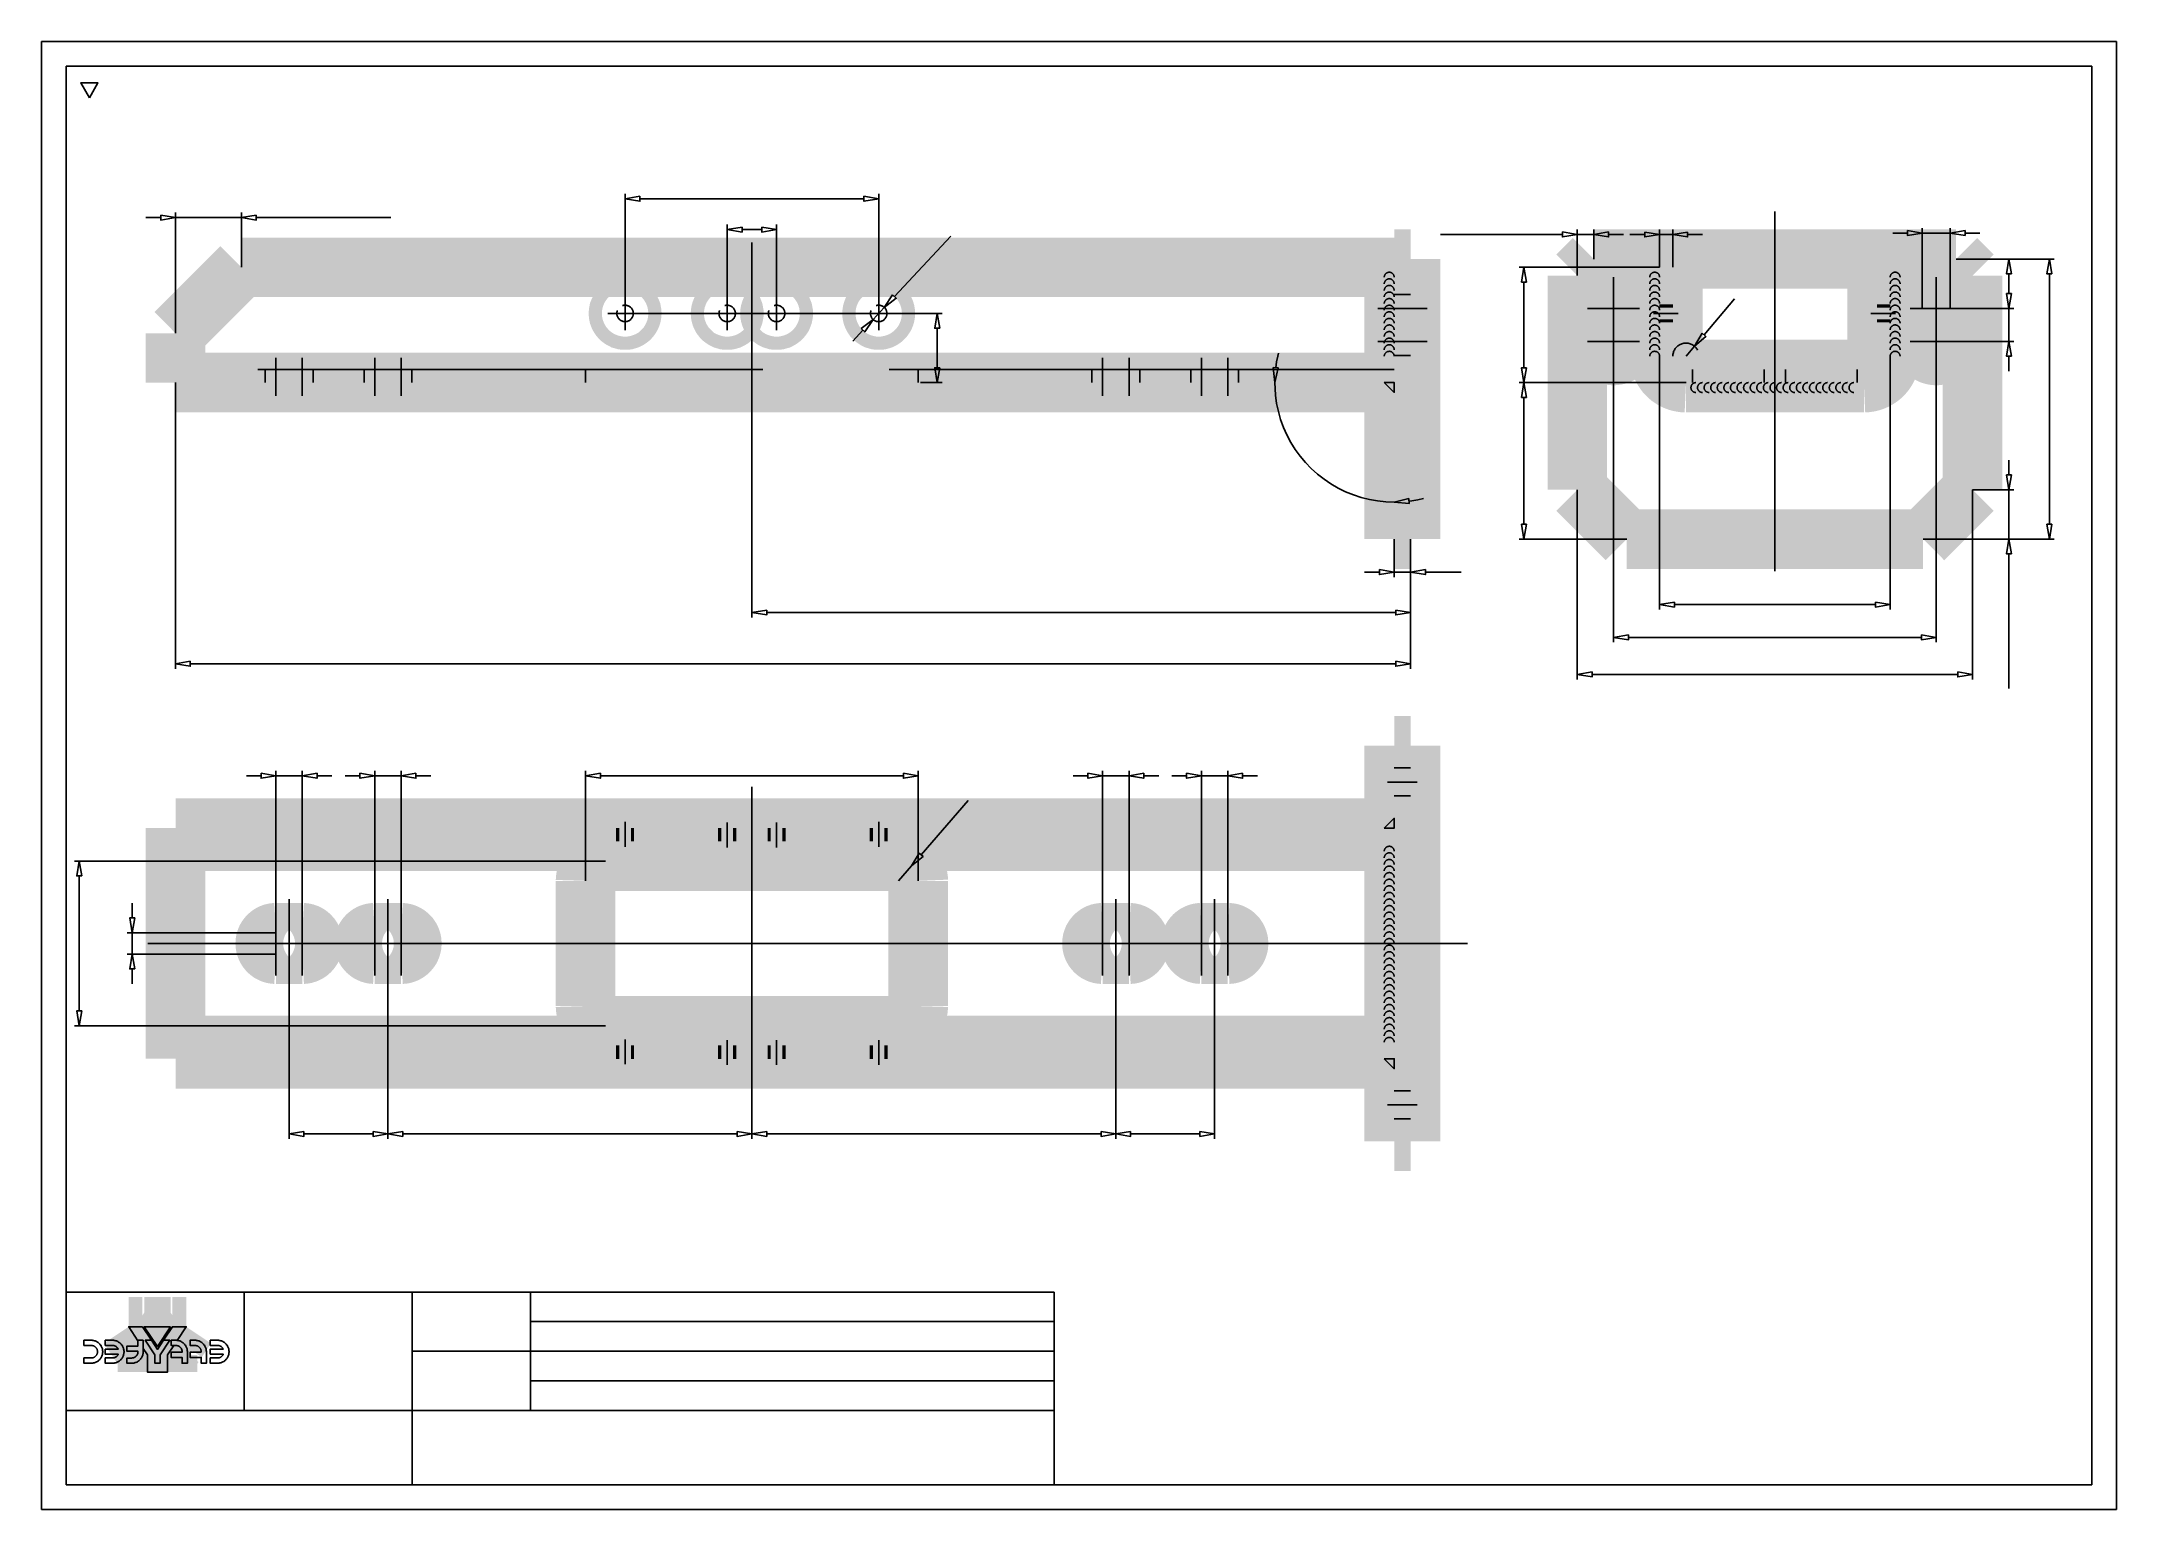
# Model space of a CAD drawing. Extents: x 0.1 to 49.5, y 17.6 to 52.5.
import ezdxf

# ---------------------------------------------------------------- set-up
doc = ezdxf.new("R2010")
doc.units = 0
doc.linetypes.add('1', pattern=[50.8, 31.75, -6.35, 6.35, -6.35])
doc.linetypes.add('2', pattern=[15, 12, -3])
doc.layers.get('0').update_dxf_attribs({"linetype": 'CONTINUOUS'})

msp = doc.modelspace()

# ---------------------------------------------------------------- linework, layer by layer
at = {"color": 7}
for points in [[(0.144, 17.644), (0.144, 52.512)], [(49.452, 52.512), (0.144, 52.512)], [(49.452, 52.512), (49.452, 17.644)], [(0.731, 51.925), (0.731, 18.231)], [(0.731, 51.925), (48.865, 51.925)], [(48.865, 51.925), (48.865, 18.231)], [(1.281, 51.175), (1.485, 51.527), (1.078, 51.527), (1.281, 51.175)], [(24.211, 22.809), (0.731, 22.809)], [(4.957, 22.782), (4.957, 19.992)], [(8.949, 18.231), (8.949, 22.809)], [(11.766, 22.809), (11.766, 19.992)], [(24.211, 22.809), (24.211, 18.231)], [(11.766, 22.105), (24.211, 22.105)], [(8.949, 21.401), (24.211, 21.401)], [(11.766, 20.696), (24.211, 20.696)], [(0.731, 19.992), (24.211, 19.992)], [(48.865, 18.231), (0.731, 18.231)], [(49.452, 17.644), (0.144, 17.644)]]:
    msp.add_lwpolyline(points, dxfattribs=at)
at = {"color": 5}
for points in [[(14.011, 46.449), (14.011, 48.893)], [(14.364, 48.835), (14.364, 48.717), (14.011, 48.776), (14.011, 48.776), (14.364, 48.835)], [(19.686, 48.835), (19.686, 48.717), (20.038, 48.776), (20.038, 48.776), (19.686, 48.835)], [(20.038, 46.449), (20.038, 48.893)], [(2.976, 48.329), (2.624, 48.329)], [(2.976, 48.388), (2.976, 48.271), (3.328, 48.329), (3.328, 48.329), (2.976, 48.388)], [(3.328, 45.584), (3.328, 48.447)], [(3.328, 48.329), (4.893, 48.329)], [(4.893, 47.149), (4.893, 48.447)], [(5.245, 48.388), (5.245, 48.271), (4.893, 48.329), (4.893, 48.329), (5.245, 48.388)], [(5.245, 48.329), (8.444, 48.329)], [(19.686, 48.776), (14.364, 48.776)], [(16.438, 46.449), (16.438, 48.162)], [(16.79, 48.104), (16.79, 47.986), (16.438, 48.045), (16.438, 48.045), (16.79, 48.104)], [(17.259, 48.045), (16.79, 48.045)], [(17.259, 48.104), (17.259, 47.986), (17.612, 48.045), (17.612, 48.045), (17.259, 48.104)], [(17.612, 46.449), (17.612, 48.162)], [(20.412, 46.454), (21.753, 47.891)], [(36.287, 47.93), (33.39, 47.93)], [(36.287, 47.989), (36.287, 47.872), (36.639, 47.93), (36.639, 47.93), (36.287, 47.989)], [(36.639, 46.953), (36.639, 48.048)], [(37.03, 47.93), (36.639, 47.93)], [(37.03, 47.345), (37.03, 48.048)], [(37.382, 47.989), (37.382, 47.872), (37.03, 47.93), (37.03, 47.93), (37.382, 47.989)], [(37.382, 47.93), (37.735, 47.93)], [(38.243, 47.928), (37.891, 47.928)], [(38.243, 47.987), (38.243, 47.869), (38.596, 47.928), (38.596, 47.928), (38.243, 47.987)], [(38.596, 47.149), (38.596, 48.046)], [(38.909, 47.928), (38.596, 47.928)], [(38.909, 47.149), (38.909, 48.046)], [(39.261, 47.987), (39.261, 47.869), (38.909, 47.928), (38.909, 47.928), (39.261, 47.987)], [(39.261, 47.928), (39.613, 47.928)], [(44.485, 47.963), (44.133, 47.963)], [(44.485, 48.022), (44.485, 47.905), (44.837, 47.963), (44.837, 47.963), (44.485, 48.022)], [(44.837, 46.171), (44.837, 48.081)], [(45.503, 47.963), (44.837, 47.963)], [(45.503, 46.171), (45.503, 48.081)], [(45.855, 48.022), (45.855, 47.905), (45.503, 47.963), (45.503, 47.963), (45.855, 48.022)], [(45.855, 47.963), (46.207, 47.963)], [(45.64, 47.345), (47.014, 47.345)], [(45.64, 47.345), (47.973, 47.345)], [(46.955, 46.992), (46.838, 46.992), (46.897, 47.345), (46.897, 47.345), (46.955, 46.992)], [(47.914, 46.992), (47.797, 46.992), (47.856, 47.345), (47.856, 47.345), (47.914, 46.992)], [(32.052, 46.914), (32.052, 46.922), (32.053, 46.93), (32.055, 46.939), (32.056, 46.946), (32.059, 46.954), (32.062, 46.962), (32.066, 46.969), (32.07, 46.976), (32.074, 46.983), (32.079, 46.99), (32.085, 46.996), (32.091, 47.001), (32.097, 47.007), (32.104, 47.011), (32.111, 47.016), (32.118, 47.02), (32.125, 47.023), (32.133, 47.026), (32.141, 47.028), (32.149, 47.03), (32.157, 47.031), (32.165, 47.031), (32.173, 47.031), (32.182, 47.031), (32.19, 47.03), (32.198, 47.028), (32.206, 47.026), (32.213, 47.023), (32.221, 47.02), (32.228, 47.016), (32.235, 47.011), (32.242, 47.007), (32.248, 47.001), (32.254, 46.996), (32.259, 46.99), (32.264, 46.983), (32.269, 46.976), (32.273, 46.969), (32.277, 46.962), (32.28, 46.954), (32.282, 46.946), (32.284, 46.939), (32.286, 46.93), (32.287, 46.914)], [(32.052, 46.758), (32.052, 46.766), (32.053, 46.774), (32.055, 46.782), (32.056, 46.79), (32.059, 46.798), (32.062, 46.805), (32.066, 46.813), (32.07, 46.82), (32.074, 46.827), (32.079, 46.833), (32.085, 46.839), (32.091, 46.845), (32.097, 46.85), (32.104, 46.855), (32.111, 46.859), (32.118, 46.863), (32.125, 46.866), (32.133, 46.869), (32.141, 46.871), (32.149, 46.873), (32.157, 46.874), (32.165, 46.875), (32.173, 46.875), (32.182, 46.874), (32.19, 46.873), (32.198, 46.871), (32.206, 46.869), (32.213, 46.866), (32.221, 46.863), (32.228, 46.859), (32.235, 46.855), (32.242, 46.85), (32.248, 46.845), (32.254, 46.839), (32.259, 46.833), (32.264, 46.827), (32.269, 46.82), (32.273, 46.813), (32.277, 46.805), (32.28, 46.798), (32.282, 46.79), (32.284, 46.782), (32.286, 46.774), (32.287, 46.758)], [(38.596, 47.149), (35.255, 47.149)], [(35.431, 46.797), (35.313, 46.797), (35.372, 47.149), (35.372, 47.149), (35.431, 46.797)], [(38.361, 46.914), (38.361, 46.922), (38.362, 46.93), (38.363, 46.939), (38.365, 46.946), (38.368, 46.954), (38.371, 46.962), (38.374, 46.969), (38.379, 46.976), (38.383, 46.983), (38.388, 46.99), (38.394, 46.996), (38.4, 47.001), (38.406, 47.007), (38.413, 47.011), (38.419, 47.016), (38.427, 47.02), (38.434, 47.023), (38.442, 47.026), (38.45, 47.028), (38.458, 47.03), (38.466, 47.031), (38.474, 47.031), (38.482, 47.031), (38.49, 47.031), (38.499, 47.03), (38.507, 47.028), (38.514, 47.026), (38.522, 47.023), (38.53, 47.02), (38.537, 47.016), (38.544, 47.011), (38.55, 47.007), (38.557, 47.001), (38.563, 46.996), (38.568, 46.99), (38.573, 46.983), (38.578, 46.976), (38.582, 46.969), (38.585, 46.962), (38.588, 46.954), (38.591, 46.946), (38.593, 46.939), (38.594, 46.93), (38.596, 46.914)], [(38.361, 46.758), (38.361, 46.766), (38.362, 46.774), (38.363, 46.782), (38.365, 46.79), (38.368, 46.798), (38.371, 46.805), (38.374, 46.813), (38.379, 46.82), (38.383, 46.827), (38.388, 46.833), (38.394, 46.839), (38.4, 46.845), (38.406, 46.85), (38.413, 46.855), (38.419, 46.859), (38.427, 46.863), (38.434, 46.866), (38.442, 46.869), (38.45, 46.871), (38.458, 46.873), (38.466, 46.874), (38.474, 46.875), (38.482, 46.875), (38.49, 46.874), (38.499, 46.873), (38.507, 46.871), (38.514, 46.869), (38.522, 46.866), (38.53, 46.863), (38.537, 46.859), (38.544, 46.855), (38.55, 46.85), (38.557, 46.845), (38.563, 46.839), (38.568, 46.833), (38.573, 46.827), (38.578, 46.82), (38.582, 46.813), (38.585, 46.805), (38.588, 46.798), (38.591, 46.79), (38.593, 46.782), (38.594, 46.774), (38.596, 46.758)], [(44.309, 46.914), (44.309, 46.922), (44.308, 46.93), (44.306, 46.939), (44.304, 46.946), (44.302, 46.954), (44.299, 46.962), (44.295, 46.969), (44.291, 46.976), (44.287, 46.983), (44.282, 46.99), (44.276, 46.996), (44.27, 47.001), (44.264, 47.007), (44.257, 47.011), (44.25, 47.016), (44.243, 47.02), (44.236, 47.023), (44.228, 47.026), (44.22, 47.028), (44.212, 47.03), (44.204, 47.031), (44.196, 47.031), (44.188, 47.031), (44.179, 47.031), (44.171, 47.03), (44.163, 47.028), (44.155, 47.026), (44.148, 47.023), (44.14, 47.02), (44.133, 47.016), (44.126, 47.011), (44.119, 47.007), (44.113, 47.001), (44.107, 46.996), (44.102, 46.99), (44.097, 46.983), (44.092, 46.976), (44.088, 46.969), (44.084, 46.962), (44.081, 46.954), (44.079, 46.946), (44.077, 46.939), (44.075, 46.93), (44.074, 46.914)], [(44.309, 46.758), (44.309, 46.766), (44.308, 46.774), (44.306, 46.782), (44.304, 46.79), (44.302, 46.798), (44.299, 46.805), (44.295, 46.813), (44.291, 46.82), (44.287, 46.827), (44.282, 46.833), (44.276, 46.839), (44.27, 46.845), (44.264, 46.85), (44.257, 46.855), (44.25, 46.859), (44.243, 46.863), (44.236, 46.866), (44.228, 46.869), (44.22, 46.871), (44.212, 46.873), (44.204, 46.874), (44.196, 46.875), (44.188, 46.875), (44.179, 46.874), (44.171, 46.873), (44.163, 46.871), (44.155, 46.869), (44.148, 46.866), (44.14, 46.863), (44.133, 46.859), (44.126, 46.855), (44.119, 46.85), (44.113, 46.845), (44.107, 46.839), (44.102, 46.833), (44.097, 46.827), (44.092, 46.82), (44.088, 46.813), (44.084, 46.805), (44.081, 46.798), (44.079, 46.79), (44.077, 46.782), (44.075, 46.774), (44.074, 46.758)], [(46.897, 46.992), (46.897, 46.523)], [(46.897, 46.523), (46.897, 46.875)], [(47.856, 46.992), (47.856, 41.044)], [(20.369, 46.494), (20.455, 46.414), (20.171, 46.196), (20.171, 46.196), (20.369, 46.494)], [(32.052, 46.601), (32.052, 46.609), (32.053, 46.617), (32.055, 46.625), (32.056, 46.633), (32.059, 46.641), (32.062, 46.649), (32.066, 46.656), (32.07, 46.663), (32.074, 46.67), (32.079, 46.676), (32.085, 46.683), (32.091, 46.688), (32.097, 46.694), (32.104, 46.698), (32.111, 46.703), (32.118, 46.707), (32.125, 46.71), (32.133, 46.713), (32.141, 46.715), (32.149, 46.717), (32.157, 46.718), (32.165, 46.718), (32.173, 46.718), (32.182, 46.718), (32.19, 46.717), (32.198, 46.715), (32.206, 46.713), (32.213, 46.71), (32.221, 46.707), (32.228, 46.703), (32.235, 46.698), (32.242, 46.694), (32.248, 46.688), (32.254, 46.683), (32.259, 46.676), (32.264, 46.67), (32.269, 46.663), (32.273, 46.656), (32.277, 46.649), (32.28, 46.641), (32.282, 46.633), (32.284, 46.625), (32.286, 46.617), (32.287, 46.601)], [(32.052, 46.444), (32.052, 46.453), (32.053, 46.461), (32.055, 46.469), (32.056, 46.477), (32.059, 46.485), (32.062, 46.492), (32.066, 46.5), (32.07, 46.507), (32.074, 46.514), (32.079, 46.52), (32.085, 46.526), (32.091, 46.532), (32.097, 46.537), (32.104, 46.542), (32.111, 46.546), (32.118, 46.55), (32.125, 46.553), (32.133, 46.556), (32.141, 46.558), (32.149, 46.56), (32.157, 46.561), (32.165, 46.562), (32.173, 46.562), (32.182, 46.561), (32.19, 46.56), (32.198, 46.558), (32.206, 46.556), (32.213, 46.553), (32.221, 46.55), (32.228, 46.546), (32.235, 46.542), (32.242, 46.537), (32.248, 46.532), (32.254, 46.526), (32.259, 46.52), (32.264, 46.514), (32.269, 46.507), (32.273, 46.5), (32.277, 46.492), (32.28, 46.485), (32.282, 46.477), (32.284, 46.469), (32.286, 46.461), (32.287, 46.444)], [(32.052, 46.288), (32.052, 46.296), (32.053, 46.304), (32.055, 46.312), (32.056, 46.32), (32.059, 46.328), (32.062, 46.336), (32.066, 46.343), (32.07, 46.35), (32.074, 46.357), (32.079, 46.363), (32.085, 46.37), (32.091, 46.375), (32.097, 46.38), (32.104, 46.385), (32.111, 46.39), (32.118, 46.393), (32.125, 46.397), (32.133, 46.4), (32.141, 46.402), (32.149, 46.404), (32.157, 46.405), (32.165, 46.405), (32.173, 46.405), (32.182, 46.405), (32.19, 46.404), (32.198, 46.402), (32.206, 46.4), (32.213, 46.397), (32.221, 46.393), (32.228, 46.39), (32.235, 46.385), (32.242, 46.38), (32.248, 46.375), (32.254, 46.37), (32.259, 46.363), (32.264, 46.357), (32.269, 46.35), (32.273, 46.343), (32.277, 46.336), (32.28, 46.328), (32.282, 46.32), (32.284, 46.312), (32.286, 46.304), (32.287, 46.288)], [(35.372, 46.797), (35.372, 44.762)], [(38.361, 46.601), (38.361, 46.609), (38.362, 46.617), (38.363, 46.625), (38.365, 46.633), (38.368, 46.641), (38.371, 46.649), (38.374, 46.656), (38.379, 46.663), (38.383, 46.67), (38.388, 46.676), (38.394, 46.683), (38.4, 46.688), (38.406, 46.694), (38.413, 46.698), (38.419, 46.703), (38.427, 46.707), (38.434, 46.71), (38.442, 46.713), (38.45, 46.715), (38.458, 46.717), (38.466, 46.718), (38.474, 46.718), (38.482, 46.718), (38.49, 46.718), (38.499, 46.717), (38.507, 46.715), (38.514, 46.713), (38.522, 46.71), (38.53, 46.707), (38.537, 46.703), (38.544, 46.698), (38.55, 46.694), (38.557, 46.688), (38.563, 46.683), (38.568, 46.676), (38.573, 46.67), (38.578, 46.663), (38.582, 46.656), (38.585, 46.649), (38.588, 46.641), (38.591, 46.633), (38.593, 46.625), (38.594, 46.617), (38.596, 46.601)], [(38.361, 46.444), (38.361, 46.453), (38.362, 46.461), (38.363, 46.469), (38.365, 46.477), (38.368, 46.485), (38.371, 46.492), (38.374, 46.5), (38.379, 46.507), (38.383, 46.514), (38.388, 46.52), (38.394, 46.526), (38.4, 46.532), (38.406, 46.537), (38.413, 46.542), (38.419, 46.546), (38.427, 46.55), (38.434, 46.553), (38.442, 46.556), (38.45, 46.558), (38.458, 46.56), (38.466, 46.561), (38.474, 46.562), (38.482, 46.562), (38.49, 46.561), (38.499, 46.56), (38.507, 46.558), (38.514, 46.556), (38.522, 46.553), (38.53, 46.55), (38.537, 46.546), (38.544, 46.542), (38.55, 46.537), (38.557, 46.532), (38.563, 46.526), (38.568, 46.52), (38.573, 46.514), (38.578, 46.507), (38.582, 46.5), (38.585, 46.492), (38.588, 46.485), (38.591, 46.477), (38.593, 46.469), (38.594, 46.461), (38.596, 46.444)], [(38.361, 46.288), (38.361, 46.296), (38.362, 46.304), (38.363, 46.312), (38.365, 46.32), (38.368, 46.328), (38.371, 46.336), (38.374, 46.343), (38.379, 46.35), (38.383, 46.357), (38.388, 46.363), (38.394, 46.37), (38.4, 46.375), (38.406, 46.38), (38.413, 46.385), (38.419, 46.39), (38.427, 46.393), (38.434, 46.397), (38.442, 46.4), (38.45, 46.402), (38.458, 46.404), (38.466, 46.405), (38.474, 46.405), (38.482, 46.405), (38.49, 46.405), (38.499, 46.404), (38.507, 46.402), (38.514, 46.4), (38.522, 46.397), (38.53, 46.393), (38.537, 46.39), (38.544, 46.385), (38.55, 46.38), (38.557, 46.375), (38.563, 46.37), (38.568, 46.363), (38.573, 46.357), (38.578, 46.35), (38.582, 46.343), (38.585, 46.336), (38.588, 46.328), (38.591, 46.32), (38.593, 46.312), (38.594, 46.304), (38.596, 46.288)], [(39.651, 45.544), (40.371, 46.396)], [(44.309, 46.601), (44.309, 46.609), (44.308, 46.617), (44.306, 46.625), (44.304, 46.633), (44.302, 46.641), (44.299, 46.649), (44.295, 46.656), (44.291, 46.663), (44.287, 46.67), (44.282, 46.676), (44.276, 46.683), (44.27, 46.688), (44.264, 46.694), (44.257, 46.698), (44.25, 46.703), (44.243, 46.707), (44.236, 46.71), (44.228, 46.713), (44.22, 46.715), (44.212, 46.717), (44.204, 46.718), (44.196, 46.718), (44.188, 46.718), (44.179, 46.718), (44.171, 46.717), (44.163, 46.715), (44.155, 46.713), (44.148, 46.71), (44.14, 46.707), (44.133, 46.703), (44.126, 46.698), (44.119, 46.694), (44.113, 46.688), (44.107, 46.683), (44.102, 46.676), (44.097, 46.67), (44.092, 46.663), (44.088, 46.656), (44.084, 46.649), (44.081, 46.641), (44.079, 46.633), (44.077, 46.625), (44.075, 46.617), (44.074, 46.601)], [(44.309, 46.444), (44.309, 46.453), (44.308, 46.461), (44.306, 46.469), (44.304, 46.477), (44.302, 46.485), (44.299, 46.492), (44.295, 46.5), (44.291, 46.507), (44.287, 46.514), (44.282, 46.52), (44.276, 46.526), (44.27, 46.532), (44.264, 46.537), (44.257, 46.542), (44.25, 46.546), (44.243, 46.55), (44.236, 46.553), (44.228, 46.556), (44.22, 46.558), (44.212, 46.56), (44.204, 46.561), (44.196, 46.562), (44.188, 46.562), (44.179, 46.561), (44.171, 46.56), (44.163, 46.558), (44.155, 46.556), (44.148, 46.553), (44.14, 46.55), (44.133, 46.546), (44.126, 46.542), (44.119, 46.537), (44.113, 46.532), (44.107, 46.526), (44.102, 46.52), (44.097, 46.514), (44.092, 46.507), (44.088, 46.5), (44.084, 46.492), (44.081, 46.485), (44.079, 46.477), (44.077, 46.469), (44.075, 46.461), (44.074, 46.444)], [(44.309, 46.288), (44.309, 46.296), (44.308, 46.304), (44.306, 46.312), (44.304, 46.32), (44.302, 46.328), (44.299, 46.336), (44.295, 46.343), (44.291, 46.35), (44.287, 46.357), (44.282, 46.363), (44.276, 46.37), (44.27, 46.375), (44.264, 46.38), (44.257, 46.385), (44.25, 46.39), (44.243, 46.393), (44.236, 46.397), (44.228, 46.4), (44.22, 46.402), (44.212, 46.404), (44.204, 46.405), (44.196, 46.405), (44.188, 46.405), (44.179, 46.405), (44.171, 46.404), (44.163, 46.402), (44.155, 46.4), (44.148, 46.397), (44.14, 46.393), (44.133, 46.39), (44.126, 46.385), (44.119, 46.38), (44.113, 46.375), (44.107, 46.37), (44.102, 46.363), (44.097, 46.357), (44.092, 46.35), (44.088, 46.343), (44.084, 46.336), (44.081, 46.328), (44.079, 46.32), (44.077, 46.312), (44.075, 46.304), (44.074, 46.288)], [(46.955, 46.523), (46.838, 46.523), (46.897, 46.171), (46.897, 46.171), (46.955, 46.523)], [(46.955, 46.523), (46.838, 46.523), (46.897, 46.171), (46.897, 46.171), (46.955, 46.523)], [(19.621, 45.693), (19.707, 45.613), (19.904, 45.91), (19.904, 45.91), (19.621, 45.693)], [(19.904, 45.91), (20.171, 46.196)], [(20.449, 46.053), (21.545, 46.053)], [(21.487, 45.701), (21.369, 45.701), (21.428, 46.053), (21.428, 46.053), (21.487, 45.701)], [(32.052, 46.131), (32.052, 46.14), (32.053, 46.148), (32.055, 46.156), (32.056, 46.164), (32.059, 46.172), (32.062, 46.179), (32.066, 46.187), (32.07, 46.194), (32.074, 46.2), (32.079, 46.207), (32.085, 46.213), (32.091, 46.219), (32.097, 46.224), (32.104, 46.229), (32.111, 46.233), (32.118, 46.237), (32.125, 46.24), (32.133, 46.243), (32.141, 46.245), (32.149, 46.247), (32.157, 46.248), (32.165, 46.249), (32.173, 46.249), (32.182, 46.248), (32.19, 46.247), (32.198, 46.245), (32.206, 46.243), (32.213, 46.24), (32.221, 46.237), (32.228, 46.233), (32.235, 46.229), (32.242, 46.224), (32.248, 46.219), (32.254, 46.213), (32.259, 46.207), (32.264, 46.2), (32.269, 46.194), (32.273, 46.187), (32.277, 46.179), (32.28, 46.172), (32.282, 46.164), (32.284, 46.156), (32.286, 46.148), (32.287, 46.131)], [(32.052, 45.975), (32.052, 45.983), (32.053, 45.991), (32.055, 45.999), (32.056, 46.007), (32.059, 46.015), (32.062, 46.023), (32.066, 46.03), (32.07, 46.037), (32.074, 46.044), (32.079, 46.05), (32.085, 46.056), (32.091, 46.062), (32.097, 46.067), (32.104, 46.072), (32.111, 46.077), (32.118, 46.08), (32.125, 46.084), (32.133, 46.087), (32.141, 46.089), (32.149, 46.091), (32.157, 46.092), (32.165, 46.092), (32.173, 46.092), (32.182, 46.092), (32.19, 46.091), (32.198, 46.089), (32.206, 46.087), (32.213, 46.084), (32.221, 46.08), (32.228, 46.077), (32.235, 46.072), (32.242, 46.067), (32.248, 46.062), (32.254, 46.056), (32.259, 46.05), (32.264, 46.044), (32.269, 46.037), (32.273, 46.03), (32.277, 46.023), (32.28, 46.015), (32.282, 46.007), (32.284, 45.999), (32.286, 45.991), (32.287, 45.975)], [(32.052, 45.818), (32.052, 45.827), (32.053, 45.835), (32.055, 45.843), (32.056, 45.851), (32.059, 45.859), (32.062, 45.866), (32.066, 45.873), (32.07, 45.881), (32.074, 45.887), (32.079, 45.894), (32.085, 45.9), (32.091, 45.906), (32.097, 45.911), (32.104, 45.916), (32.111, 45.92), (32.118, 45.924), (32.125, 45.927), (32.133, 45.93), (32.141, 45.932), (32.149, 45.934), (32.157, 45.935), (32.165, 45.936), (32.173, 45.936), (32.182, 45.935), (32.19, 45.934), (32.198, 45.932), (32.206, 45.93), (32.213, 45.927), (32.221, 45.924), (32.228, 45.92), (32.235, 45.916), (32.242, 45.911), (32.248, 45.906), (32.254, 45.9), (32.259, 45.894), (32.264, 45.887), (32.269, 45.881), (32.273, 45.873), (32.277, 45.866), (32.28, 45.859), (32.282, 45.851), (32.284, 45.843), (32.286, 45.835), (32.287, 45.818)], [(38.361, 46.131), (38.361, 46.14), (38.362, 46.148), (38.363, 46.156), (38.365, 46.164), (38.368, 46.172), (38.371, 46.179), (38.374, 46.187), (38.379, 46.194), (38.383, 46.2), (38.388, 46.207), (38.394, 46.213), (38.4, 46.219), (38.406, 46.224), (38.413, 46.229), (38.419, 46.233), (38.427, 46.237), (38.434, 46.24), (38.442, 46.243), (38.45, 46.245), (38.458, 46.247), (38.466, 46.248), (38.474, 46.249), (38.482, 46.249), (38.49, 46.248), (38.499, 46.247), (38.507, 46.245), (38.514, 46.243), (38.522, 46.24), (38.53, 46.237), (38.537, 46.233), (38.544, 46.229), (38.55, 46.224), (38.557, 46.219), (38.563, 46.213), (38.568, 46.207), (38.573, 46.2), (38.578, 46.194), (38.582, 46.187), (38.585, 46.179), (38.588, 46.172), (38.591, 46.164), (38.593, 46.156), (38.594, 46.148), (38.596, 46.131)], [(38.361, 45.975), (38.361, 45.983), (38.362, 45.991), (38.363, 45.999), (38.365, 46.007), (38.368, 46.015), (38.371, 46.023), (38.374, 46.03), (38.379, 46.037), (38.383, 46.044), (38.388, 46.05), (38.394, 46.056), (38.4, 46.062), (38.406, 46.067), (38.413, 46.072), (38.419, 46.077), (38.427, 46.08), (38.434, 46.084), (38.442, 46.087), (38.45, 46.089), (38.458, 46.091), (38.466, 46.092), (38.474, 46.092), (38.482, 46.092), (38.49, 46.092), (38.499, 46.091), (38.507, 46.089), (38.514, 46.087), (38.522, 46.084), (38.53, 46.08), (38.537, 46.077), (38.544, 46.072), (38.55, 46.067), (38.557, 46.062), (38.563, 46.056), (38.568, 46.05), (38.573, 46.044), (38.578, 46.037), (38.582, 46.03), (38.585, 46.023), (38.588, 46.015), (38.591, 46.007), (38.593, 45.999), (38.594, 45.991), (38.596, 45.975)], [(38.361, 45.818), (38.361, 45.827), (38.362, 45.835), (38.363, 45.843), (38.365, 45.851), (38.368, 45.859), (38.371, 45.866), (38.374, 45.873), (38.379, 45.881), (38.383, 45.887), (38.388, 45.894), (38.394, 45.9), (38.4, 45.906), (38.406, 45.911), (38.413, 45.916), (38.419, 45.92), (38.427, 45.924), (38.434, 45.927), (38.442, 45.93), (38.45, 45.932), (38.458, 45.934), (38.466, 45.935), (38.474, 45.936), (38.482, 45.936), (38.49, 45.935), (38.499, 45.934), (38.507, 45.932), (38.514, 45.93), (38.522, 45.927), (38.53, 45.924), (38.537, 45.92), (38.544, 45.916), (38.55, 45.911), (38.557, 45.906), (38.563, 45.9), (38.568, 45.894), (38.573, 45.887), (38.578, 45.881), (38.582, 45.873), (38.585, 45.866), (38.588, 45.859), (38.591, 45.851), (38.593, 45.843), (38.594, 45.835), (38.596, 45.818)], [(44.309, 46.131), (44.309, 46.14), (44.308, 46.148), (44.306, 46.156), (44.304, 46.164), (44.302, 46.172), (44.299, 46.179), (44.295, 46.187), (44.291, 46.194), (44.287, 46.2), (44.282, 46.207), (44.276, 46.213), (44.27, 46.219), (44.264, 46.224), (44.257, 46.229), (44.25, 46.233), (44.243, 46.237), (44.236, 46.24), (44.228, 46.243), (44.22, 46.245), (44.212, 46.247), (44.204, 46.248), (44.196, 46.249), (44.188, 46.249), (44.179, 46.248), (44.171, 46.247), (44.163, 46.245), (44.155, 46.243), (44.148, 46.24), (44.14, 46.237), (44.133, 46.233), (44.126, 46.229), (44.119, 46.224), (44.113, 46.219), (44.107, 46.213), (44.102, 46.207), (44.097, 46.2), (44.092, 46.194), (44.088, 46.187), (44.084, 46.179), (44.081, 46.172), (44.079, 46.164), (44.077, 46.156), (44.075, 46.148), (44.074, 46.131)], [(44.309, 45.975), (44.309, 45.983), (44.308, 45.991), (44.306, 45.999), (44.304, 46.007), (44.302, 46.015), (44.299, 46.023), (44.295, 46.03), (44.291, 46.037), (44.287, 46.044), (44.282, 46.05), (44.276, 46.056), (44.27, 46.062), (44.264, 46.067), (44.257, 46.072), (44.25, 46.077), (44.243, 46.08), (44.236, 46.084), (44.228, 46.087), (44.22, 46.089), (44.212, 46.091), (44.204, 46.092), (44.196, 46.092), (44.188, 46.092), (44.179, 46.092), (44.171, 46.091), (44.163, 46.089), (44.155, 46.087), (44.148, 46.084), (44.14, 46.08), (44.133, 46.077), (44.126, 46.072), (44.119, 46.067), (44.113, 46.062), (44.107, 46.056), (44.102, 46.05), (44.097, 46.044), (44.092, 46.037), (44.088, 46.03), (44.084, 46.023), (44.081, 46.015), (44.079, 46.007), (44.077, 45.999), (44.075, 45.991), (44.074, 45.975)], [(44.309, 45.818), (44.309, 45.827), (44.308, 45.835), (44.306, 45.843), (44.304, 45.851), (44.302, 45.859), (44.299, 45.866), (44.295, 45.873), (44.291, 45.881), (44.287, 45.887), (44.282, 45.894), (44.276, 45.9), (44.27, 45.906), (44.264, 45.911), (44.257, 45.916), (44.25, 45.92), (44.243, 45.924), (44.236, 45.927), (44.228, 45.93), (44.22, 45.932), (44.212, 45.934), (44.204, 45.935), (44.196, 45.936), (44.188, 45.936), (44.179, 45.935), (44.171, 45.934), (44.163, 45.932), (44.155, 45.93), (44.148, 45.927), (44.14, 45.924), (44.133, 45.92), (44.126, 45.916), (44.119, 45.911), (44.113, 45.906), (44.107, 45.9), (44.102, 45.894), (44.097, 45.887), (44.092, 45.881), (44.088, 45.873), (44.084, 45.866), (44.081, 45.859), (44.079, 45.851), (44.077, 45.843), (44.075, 45.835), (44.074, 45.818)], [(45.79, 46.171), (47.014, 46.171)], [(45.79, 46.171), (47.014, 46.171)], [(46.897, 46.171), (46.897, 45.388)], [(19.664, 45.653), (19.424, 45.395)], [(21.428, 45.701), (21.428, 44.762)], [(32.052, 45.662), (32.052, 45.67), (32.053, 45.678), (32.055, 45.686), (32.056, 45.694), (32.059, 45.702), (32.062, 45.71), (32.066, 45.717), (32.07, 45.724), (32.074, 45.731), (32.079, 45.737), (32.085, 45.743), (32.091, 45.749), (32.097, 45.754), (32.104, 45.759), (32.111, 45.763), (32.118, 45.767), (32.125, 45.771), (32.133, 45.773), (32.141, 45.776), (32.149, 45.777), (32.157, 45.779), (32.165, 45.779), (32.173, 45.779), (32.182, 45.779), (32.19, 45.777), (32.198, 45.776), (32.206, 45.773), (32.213, 45.771), (32.221, 45.767), (32.228, 45.763), (32.235, 45.759), (32.242, 45.754), (32.248, 45.749), (32.254, 45.743), (32.259, 45.737), (32.264, 45.731), (32.269, 45.724), (32.273, 45.717), (32.277, 45.71), (32.28, 45.702), (32.282, 45.694), (32.284, 45.686), (32.286, 45.678), (32.287, 45.662)], [(32.052, 45.505), (32.052, 45.513), (32.053, 45.522), (32.055, 45.53), (32.056, 45.538), (32.059, 45.545), (32.062, 45.553), (32.066, 45.56), (32.07, 45.568), (32.074, 45.574), (32.079, 45.581), (32.085, 45.587), (32.091, 45.593), (32.097, 45.598), (32.104, 45.603), (32.111, 45.607), (32.118, 45.611), (32.125, 45.614), (32.133, 45.617), (32.141, 45.619), (32.149, 45.621), (32.157, 45.622), (32.165, 45.623), (32.173, 45.623), (32.182, 45.622), (32.19, 45.621), (32.198, 45.619), (32.206, 45.617), (32.213, 45.614), (32.221, 45.611), (32.228, 45.607), (32.235, 45.603), (32.242, 45.598), (32.248, 45.593), (32.254, 45.587), (32.259, 45.581), (32.264, 45.574), (32.269, 45.568), (32.273, 45.56), (32.277, 45.553), (32.28, 45.545), (32.282, 45.538), (32.284, 45.53), (32.286, 45.522), (32.287, 45.505)], [(32.052, 45.349), (32.052, 45.357), (32.053, 45.365), (32.055, 45.373), (32.056, 45.381), (32.059, 45.389), (32.062, 45.397), (32.066, 45.404), (32.07, 45.411), (32.074, 45.418), (32.079, 45.424), (32.085, 45.43), (32.091, 45.436), (32.097, 45.441), (32.104, 45.446), (32.111, 45.45), (32.118, 45.454), (32.125, 45.458), (32.133, 45.46), (32.141, 45.463), (32.149, 45.464), (32.157, 45.466), (32.165, 45.466), (32.173, 45.466), (32.182, 45.466), (32.19, 45.464), (32.198, 45.463), (32.206, 45.46), (32.213, 45.458), (32.221, 45.454), (32.228, 45.45), (32.235, 45.446), (32.242, 45.441), (32.248, 45.436), (32.254, 45.43), (32.259, 45.424), (32.264, 45.418), (32.269, 45.411), (32.273, 45.404), (32.277, 45.397), (32.28, 45.389), (32.282, 45.381), (32.284, 45.373), (32.286, 45.365), (32.287, 45.349)], [(38.361, 45.662), (38.361, 45.67), (38.362, 45.678), (38.363, 45.686), (38.365, 45.694), (38.368, 45.702), (38.371, 45.71), (38.374, 45.717), (38.379, 45.724), (38.383, 45.731), (38.388, 45.737), (38.394, 45.743), (38.4, 45.749), (38.406, 45.754), (38.413, 45.759), (38.419, 45.763), (38.427, 45.767), (38.434, 45.771), (38.442, 45.773), (38.45, 45.776), (38.458, 45.777), (38.466, 45.779), (38.474, 45.779), (38.482, 45.779), (38.49, 45.779), (38.499, 45.777), (38.507, 45.776), (38.514, 45.773), (38.522, 45.771), (38.53, 45.767), (38.537, 45.763), (38.544, 45.759), (38.55, 45.754), (38.557, 45.749), (38.563, 45.743), (38.568, 45.737), (38.573, 45.731), (38.578, 45.724), (38.582, 45.717), (38.585, 45.71), (38.588, 45.702), (38.591, 45.694), (38.593, 45.686), (38.594, 45.678), (38.596, 45.662)], [(38.361, 45.505), (38.361, 45.513), (38.362, 45.522), (38.363, 45.53), (38.365, 45.538), (38.368, 45.545), (38.371, 45.553), (38.374, 45.56), (38.379, 45.568), (38.383, 45.574), (38.388, 45.581), (38.394, 45.587), (38.4, 45.593), (38.406, 45.598), (38.413, 45.603), (38.419, 45.607), (38.427, 45.611), (38.434, 45.614), (38.442, 45.617), (38.45, 45.619), (38.458, 45.621), (38.466, 45.622), (38.474, 45.623), (38.482, 45.623), (38.49, 45.622), (38.499, 45.621), (38.507, 45.619), (38.514, 45.617), (38.522, 45.614), (38.53, 45.611), (38.537, 45.607), (38.544, 45.603), (38.55, 45.598), (38.557, 45.593), (38.563, 45.587), (38.568, 45.581), (38.573, 45.574), (38.578, 45.568), (38.582, 45.56), (38.585, 45.553), (38.588, 45.545), (38.591, 45.538), (38.593, 45.53), (38.594, 45.522), (38.596, 45.505)], [(38.361, 45.349), (38.361, 45.357), (38.362, 45.365), (38.363, 45.373), (38.365, 45.381), (38.368, 45.389), (38.371, 45.397), (38.374, 45.404), (38.379, 45.411), (38.383, 45.418), (38.388, 45.424), (38.394, 45.43), (38.4, 45.436), (38.406, 45.441), (38.413, 45.446), (38.419, 45.45), (38.427, 45.454), (38.434, 45.458), (38.442, 45.46), (38.45, 45.463), (38.458, 45.464), (38.466, 45.466), (38.474, 45.466), (38.482, 45.466), (38.49, 45.466), (38.499, 45.464), (38.507, 45.463), (38.514, 45.46), (38.522, 45.458), (38.53, 45.454), (38.537, 45.45), (38.544, 45.446), (38.55, 45.441), (38.557, 45.436), (38.563, 45.43), (38.568, 45.424), (38.573, 45.418), (38.578, 45.411), (38.582, 45.404), (38.585, 45.397), (38.588, 45.389), (38.591, 45.381), (38.593, 45.373), (38.594, 45.365), (38.596, 45.349)], [(39.606, 45.582), (39.696, 45.506), (39.424, 45.275), (39.424, 45.275), (39.606, 45.582)], [(44.309, 45.662), (44.309, 45.67), (44.308, 45.678), (44.306, 45.686), (44.304, 45.694), (44.302, 45.702), (44.299, 45.71), (44.295, 45.717), (44.291, 45.724), (44.287, 45.731), (44.282, 45.737), (44.276, 45.743), (44.27, 45.749), (44.264, 45.754), (44.257, 45.759), (44.25, 45.763), (44.243, 45.767), (44.236, 45.771), (44.228, 45.773), (44.22, 45.776), (44.212, 45.777), (44.204, 45.779), (44.196, 45.779), (44.188, 45.779), (44.179, 45.779), (44.171, 45.777), (44.163, 45.776), (44.155, 45.773), (44.148, 45.771), (44.14, 45.767), (44.133, 45.763), (44.126, 45.759), (44.119, 45.754), (44.113, 45.749), (44.107, 45.743), (44.102, 45.737), (44.097, 45.731), (44.092, 45.724), (44.088, 45.717), (44.084, 45.71), (44.081, 45.702), (44.079, 45.694), (44.077, 45.686), (44.075, 45.678), (44.074, 45.662)], [(44.309, 45.505), (44.309, 45.513), (44.308, 45.522), (44.306, 45.53), (44.304, 45.538), (44.302, 45.545), (44.299, 45.553), (44.295, 45.56), (44.291, 45.568), (44.287, 45.574), (44.282, 45.581), (44.276, 45.587), (44.27, 45.593), (44.264, 45.598), (44.257, 45.603), (44.25, 45.607), (44.243, 45.611), (44.236, 45.614), (44.228, 45.617), (44.22, 45.619), (44.212, 45.621), (44.204, 45.622), (44.196, 45.623), (44.188, 45.623), (44.179, 45.622), (44.171, 45.621), (44.163, 45.619), (44.155, 45.617), (44.148, 45.614), (44.14, 45.611), (44.133, 45.607), (44.126, 45.603), (44.119, 45.598), (44.113, 45.593), (44.107, 45.587), (44.102, 45.581), (44.097, 45.574), (44.092, 45.568), (44.088, 45.56), (44.084, 45.553), (44.081, 45.545), (44.079, 45.538), (44.077, 45.53), (44.075, 45.522), (44.074, 45.505)], [(44.309, 45.349), (44.309, 45.357), (44.308, 45.365), (44.306, 45.373), (44.304, 45.381), (44.302, 45.389), (44.299, 45.397), (44.295, 45.404), (44.291, 45.411), (44.287, 45.418), (44.282, 45.424), (44.276, 45.43), (44.27, 45.436), (44.264, 45.441), (44.257, 45.446), (44.25, 45.45), (44.243, 45.454), (44.236, 45.458), (44.228, 45.46), (44.22, 45.463), (44.212, 45.464), (44.204, 45.466), (44.196, 45.466), (44.188, 45.466), (44.179, 45.466), (44.171, 45.464), (44.163, 45.463), (44.155, 45.46), (44.148, 45.458), (44.14, 45.454), (44.133, 45.45), (44.126, 45.446), (44.119, 45.441), (44.113, 45.436), (44.107, 45.43), (44.102, 45.424), (44.097, 45.418), (44.092, 45.411), (44.088, 45.404), (44.084, 45.397), (44.081, 45.389), (44.079, 45.381), (44.077, 45.373), (44.075, 45.365), (44.074, 45.349)], [(45.79, 45.388), (47.014, 45.388)], [(46.955, 45.036), (46.838, 45.036), (46.897, 45.388), (46.897, 45.388), (46.955, 45.036)], [(29.472, 44.761), (29.493, 44.9), (29.521, 45.039), (29.538, 45.107)], [(32.052, 45.192), (32.052, 45.2), (32.053, 45.209), (32.055, 45.217), (32.056, 45.225), (32.059, 45.232), (32.062, 45.24), (32.066, 45.247), (32.07, 45.254), (32.074, 45.261), (32.079, 45.268), (32.085, 45.274), (32.091, 45.279), (32.097, 45.285), (32.104, 45.29), (32.111, 45.294), (32.118, 45.298), (32.125, 45.301), (32.133, 45.304), (32.141, 45.306), (32.149, 45.308), (32.157, 45.309), (32.165, 45.31), (32.173, 45.31), (32.182, 45.309), (32.19, 45.308), (32.198, 45.306), (32.206, 45.304), (32.213, 45.301), (32.221, 45.298), (32.228, 45.294), (32.235, 45.29), (32.242, 45.285), (32.248, 45.279), (32.254, 45.274), (32.259, 45.268), (32.264, 45.261), (32.269, 45.254), (32.273, 45.247), (32.277, 45.24), (32.28, 45.232), (32.282, 45.225), (32.284, 45.217), (32.286, 45.209), (32.287, 45.192)], [(32.052, 45.036), (32.052, 45.044), (32.053, 45.052), (32.055, 45.06), (32.056, 45.068), (32.059, 45.076), (32.062, 45.083), (32.066, 45.091), (32.07, 45.098), (32.074, 45.105), (32.079, 45.111), (32.085, 45.117), (32.091, 45.123), (32.097, 45.128), (32.104, 45.133), (32.111, 45.137), (32.118, 45.141), (32.125, 45.145), (32.133, 45.147), (32.141, 45.15), (32.149, 45.151), (32.157, 45.152), (32.165, 45.153), (32.173, 45.153), (32.182, 45.152), (32.19, 45.151), (32.198, 45.15), (32.206, 45.147), (32.213, 45.145), (32.221, 45.141), (32.228, 45.137), (32.235, 45.133), (32.242, 45.128), (32.248, 45.123), (32.254, 45.117), (32.259, 45.111), (32.264, 45.105), (32.269, 45.098), (32.273, 45.091), (32.277, 45.083), (32.28, 45.076), (32.282, 45.068), (32.284, 45.06), (32.286, 45.052), (32.287, 45.036)], [(38.361, 45.192), (38.361, 45.2), (38.362, 45.209), (38.363, 45.217), (38.365, 45.225), (38.368, 45.232), (38.371, 45.24), (38.374, 45.247), (38.379, 45.254), (38.383, 45.261), (38.388, 45.268), (38.394, 45.274), (38.4, 45.279), (38.406, 45.285), (38.413, 45.29), (38.419, 45.294), (38.427, 45.298), (38.434, 45.301), (38.442, 45.304), (38.45, 45.306), (38.458, 45.308), (38.466, 45.309), (38.474, 45.31), (38.482, 45.31), (38.49, 45.309), (38.499, 45.308), (38.507, 45.306), (38.514, 45.304), (38.522, 45.301), (38.53, 45.298), (38.537, 45.294), (38.544, 45.29), (38.55, 45.285), (38.557, 45.279), (38.563, 45.274), (38.568, 45.268), (38.573, 45.261), (38.578, 45.254), (38.582, 45.247), (38.585, 45.24), (38.588, 45.232), (38.591, 45.225), (38.593, 45.217), (38.594, 45.209), (38.596, 45.192)], [(38.361, 45.036), (38.361, 45.044), (38.362, 45.052), (38.363, 45.06), (38.365, 45.068), (38.368, 45.076), (38.371, 45.083), (38.374, 45.091), (38.379, 45.098), (38.383, 45.105), (38.388, 45.111), (38.394, 45.117), (38.4, 45.123), (38.406, 45.128), (38.413, 45.133), (38.419, 45.137), (38.427, 45.141), (38.434, 45.145), (38.442, 45.147), (38.45, 45.15), (38.458, 45.151), (38.466, 45.152), (38.474, 45.153), (38.482, 45.153), (38.49, 45.152), (38.499, 45.151), (38.507, 45.15), (38.514, 45.147), (38.522, 45.145), (38.53, 45.141), (38.537, 45.137), (38.544, 45.133), (38.55, 45.128), (38.557, 45.123), (38.563, 45.117), (38.568, 45.111), (38.573, 45.105), (38.578, 45.098), (38.582, 45.091), (38.585, 45.083), (38.588, 45.076), (38.591, 45.068), (38.593, 45.06), (38.594, 45.052), (38.596, 45.036)], [(38.596, 45.036), (38.596, 39.021)], [(38.909, 45.036), (38.909, 45.058), (38.912, 45.079), (38.915, 45.101), (38.921, 45.122), (38.928, 45.143), (38.936, 45.163), (38.945, 45.183), (38.956, 45.202), (38.968, 45.22), (38.982, 45.237), (38.996, 45.253), (39.012, 45.268), (39.029, 45.282), (39.047, 45.295), (39.065, 45.307), (39.084, 45.317), (39.104, 45.326), (39.125, 45.333), (39.146, 45.339), (39.167, 45.344), (39.189, 45.347), (39.211, 45.349), (39.233, 45.349), (39.254, 45.347), (39.276, 45.344), (39.297, 45.339), (39.318, 45.333), (39.339, 45.326), (39.359, 45.317), (39.378, 45.307), (39.397, 45.295), (39.414, 45.282), (39.431, 45.268), (39.447, 45.253), (39.462, 45.237), (39.475, 45.22), (39.487, 45.202), (39.497, 45.184)], [(39.222, 45.036), (39.424, 45.275)], [(44.309, 45.192), (44.309, 45.2), (44.308, 45.209), (44.306, 45.217), (44.304, 45.225), (44.302, 45.232), (44.299, 45.24), (44.295, 45.247), (44.291, 45.254), (44.287, 45.261), (44.282, 45.268), (44.276, 45.274), (44.27, 45.279), (44.264, 45.285), (44.257, 45.29), (44.25, 45.294), (44.243, 45.298), (44.236, 45.301), (44.228, 45.304), (44.22, 45.306), (44.212, 45.308), (44.204, 45.309), (44.196, 45.31), (44.188, 45.31), (44.179, 45.309), (44.171, 45.308), (44.163, 45.306), (44.155, 45.304), (44.148, 45.301), (44.14, 45.298), (44.133, 45.294), (44.126, 45.29), (44.119, 45.285), (44.113, 45.279), (44.107, 45.274), (44.102, 45.268), (44.097, 45.261), (44.092, 45.254), (44.088, 45.247), (44.084, 45.24), (44.081, 45.232), (44.079, 45.225), (44.077, 45.217), (44.075, 45.209), (44.074, 45.192)], [(44.309, 45.036), (44.309, 45.044), (44.308, 45.052), (44.306, 45.06), (44.304, 45.068), (44.302, 45.076), (44.299, 45.083), (44.295, 45.091), (44.291, 45.098), (44.287, 45.105), (44.282, 45.111), (44.276, 45.117), (44.27, 45.123), (44.264, 45.128), (44.257, 45.133), (44.25, 45.137), (44.243, 45.141), (44.236, 45.145), (44.228, 45.147), (44.22, 45.15), (44.212, 45.151), (44.204, 45.152), (44.196, 45.153), (44.188, 45.153), (44.179, 45.152), (44.171, 45.151), (44.163, 45.15), (44.155, 45.147), (44.148, 45.145), (44.14, 45.141), (44.133, 45.137), (44.126, 45.133), (44.119, 45.128), (44.113, 45.123), (44.107, 45.117), (44.102, 45.111), (44.097, 45.105), (44.092, 45.098), (44.088, 45.091), (44.084, 45.083), (44.081, 45.076), (44.079, 45.068), (44.077, 45.06), (44.075, 45.052), (44.074, 45.036)], [(44.074, 45.036), (44.074, 39.021)], [(46.897, 45.036), (46.897, 44.683)], [(3.328, 44.41), (3.328, 37.614)], [(21.032, 44.41), (21.545, 44.41)], [(21.487, 44.762), (21.369, 44.762), (21.428, 44.41), (21.428, 44.41), (21.487, 44.762)], [(29.414, 44.765), (29.531, 44.757), (29.451, 44.41), (29.451, 44.41), (29.414, 44.765)], [(32.287, 41.573), (32.089, 41.58), (31.892, 41.601), (31.697, 41.635), (31.505, 41.683), (31.317, 41.744), (31.133, 41.819), (30.955, 41.905), (30.784, 42.004), (30.62, 42.115), (30.464, 42.237), (30.317, 42.369), (30.179, 42.512), (30.052, 42.663), (29.935, 42.824), (29.831, 42.991), (29.738, 43.166), (29.657, 43.347), (29.589, 43.533), (29.535, 43.723), (29.494, 43.917), (29.466, 44.113), (29.451, 44.41)], [(32.052, 44.41), (32.287, 44.41), (32.287, 44.41), (32.287, 44.175), (32.287, 44.175), (32.052, 44.41)], [(39.222, 44.41), (35.255, 44.41)], [(39.222, 44.41), (35.255, 44.41)], [(35.431, 44.762), (35.313, 44.762), (35.372, 44.41), (35.372, 44.41), (35.431, 44.762)], [(35.431, 44.057), (35.313, 44.057), (35.372, 44.41), (35.372, 44.41), (35.431, 44.057)], [(37.5, 44.537), (37.5, 38.241)], [(39.456, 44.41), (39.448, 44.409), (39.44, 44.408), (39.432, 44.407), (39.424, 44.405), (39.416, 44.402), (39.409, 44.399), (39.401, 44.396), (39.394, 44.392), (39.387, 44.387), (39.381, 44.382), (39.375, 44.377), (39.369, 44.371), (39.364, 44.364), (39.359, 44.358), (39.355, 44.351), (39.351, 44.344), (39.348, 44.336), (39.345, 44.328), (39.343, 44.321), (39.341, 44.313), (39.34, 44.304), (39.339, 44.296), (39.339, 44.288), (39.34, 44.28), (39.341, 44.272), (39.343, 44.264), (39.345, 44.256), (39.348, 44.248), (39.351, 44.241), (39.355, 44.233), (39.359, 44.227), (39.364, 44.22), (39.369, 44.214), (39.375, 44.208), (39.381, 44.202), (39.387, 44.197), (39.394, 44.193), (39.401, 44.188), (39.409, 44.185), (39.416, 44.182), (39.424, 44.179), (39.432, 44.177), (39.44, 44.176), (39.456, 44.175)], [(39.613, 44.41), (39.605, 44.409), (39.597, 44.408), (39.589, 44.407), (39.581, 44.405), (39.573, 44.402), (39.565, 44.399), (39.558, 44.396), (39.551, 44.392), (39.544, 44.387), (39.538, 44.382), (39.531, 44.377), (39.526, 44.371), (39.521, 44.364), (39.516, 44.358), (39.511, 44.351), (39.508, 44.344), (39.504, 44.336), (39.501, 44.328), (39.499, 44.321), (39.497, 44.313), (39.496, 44.304), (39.496, 44.296), (39.496, 44.288), (39.496, 44.28), (39.497, 44.272), (39.499, 44.264), (39.501, 44.256), (39.504, 44.248), (39.508, 44.241), (39.511, 44.233), (39.516, 44.227), (39.521, 44.22), (39.526, 44.214), (39.531, 44.208), (39.538, 44.202), (39.544, 44.197), (39.551, 44.193), (39.558, 44.188), (39.565, 44.185), (39.573, 44.182), (39.581, 44.179), (39.589, 44.177), (39.597, 44.176), (39.613, 44.175)], [(39.77, 44.41), (39.761, 44.409), (39.753, 44.408), (39.745, 44.407), (39.737, 44.405), (39.729, 44.402), (39.722, 44.399), (39.714, 44.396), (39.707, 44.392), (39.701, 44.387), (39.694, 44.382), (39.688, 44.377), (39.682, 44.371), (39.677, 44.364), (39.672, 44.358), (39.668, 44.351), (39.664, 44.344), (39.661, 44.336), (39.658, 44.328), (39.656, 44.321), (39.654, 44.313), (39.653, 44.304), (39.652, 44.296), (39.652, 44.288), (39.653, 44.28), (39.654, 44.272), (39.656, 44.264), (39.658, 44.256), (39.661, 44.248), (39.664, 44.241), (39.668, 44.233), (39.672, 44.227), (39.677, 44.22), (39.682, 44.214), (39.688, 44.208), (39.694, 44.202), (39.701, 44.197), (39.707, 44.193), (39.714, 44.188), (39.722, 44.185), (39.729, 44.182), (39.737, 44.179), (39.745, 44.177), (39.753, 44.176), (39.77, 44.175)], [(39.926, 44.41), (39.918, 44.409), (39.91, 44.408), (39.902, 44.407), (39.894, 44.405), (39.886, 44.402), (39.878, 44.399), (39.871, 44.396), (39.864, 44.392), (39.857, 44.387), (39.851, 44.382), (39.845, 44.377), (39.839, 44.371), (39.834, 44.364), (39.829, 44.358), (39.824, 44.351), (39.821, 44.344), (39.817, 44.336), (39.814, 44.328), (39.812, 44.321), (39.81, 44.313), (39.809, 44.304), (39.809, 44.296), (39.809, 44.288), (39.809, 44.28), (39.81, 44.272), (39.812, 44.264), (39.814, 44.256), (39.817, 44.248), (39.821, 44.241), (39.824, 44.233), (39.829, 44.227), (39.834, 44.22), (39.839, 44.214), (39.845, 44.208), (39.851, 44.202), (39.857, 44.197), (39.864, 44.193), (39.871, 44.188), (39.878, 44.185), (39.886, 44.182), (39.894, 44.179), (39.902, 44.177), (39.91, 44.176), (39.926, 44.175)], [(40.083, 44.41), (40.074, 44.409), (40.066, 44.408), (40.058, 44.407), (40.05, 44.405), (40.042, 44.402), (40.035, 44.399), (40.028, 44.396), (40.02, 44.392), (40.014, 44.387), (40.007, 44.382), (40.001, 44.377), (39.995, 44.371), (39.99, 44.364), (39.985, 44.358), (39.981, 44.351), (39.977, 44.344), (39.974, 44.336), (39.971, 44.328), (39.969, 44.321), (39.967, 44.313), (39.966, 44.304), (39.965, 44.296), (39.965, 44.288), (39.966, 44.28), (39.967, 44.272), (39.969, 44.264), (39.971, 44.256), (39.974, 44.248), (39.977, 44.241), (39.981, 44.233), (39.985, 44.227), (39.99, 44.22), (39.995, 44.214), (40.001, 44.208), (40.007, 44.202), (40.014, 44.197), (40.02, 44.193), (40.028, 44.188), (40.035, 44.185), (40.042, 44.182), (40.05, 44.179), (40.058, 44.177), (40.066, 44.176), (40.083, 44.175)], [(40.239, 44.41), (40.231, 44.409), (40.223, 44.408), (40.215, 44.407), (40.207, 44.405), (40.199, 44.402), (40.191, 44.399), (40.184, 44.396), (40.177, 44.392), (40.17, 44.387), (40.164, 44.382), (40.158, 44.377), (40.152, 44.371), (40.147, 44.364), (40.142, 44.358), (40.137, 44.351), (40.134, 44.344), (40.13, 44.336), (40.128, 44.328), (40.125, 44.321), (40.124, 44.313), (40.122, 44.304), (40.122, 44.296), (40.122, 44.288), (40.122, 44.28), (40.124, 44.272), (40.125, 44.264), (40.128, 44.256), (40.13, 44.248), (40.134, 44.241), (40.137, 44.233), (40.142, 44.227), (40.147, 44.22), (40.152, 44.214), (40.158, 44.208), (40.164, 44.202), (40.17, 44.197), (40.177, 44.193), (40.184, 44.188), (40.191, 44.185), (40.199, 44.182), (40.207, 44.179), (40.215, 44.177), (40.223, 44.176), (40.239, 44.175)], [(40.396, 44.41), (40.388, 44.409), (40.379, 44.408), (40.371, 44.407), (40.363, 44.405), (40.356, 44.402), (40.348, 44.399), (40.341, 44.396), (40.333, 44.392), (40.327, 44.387), (40.32, 44.382), (40.314, 44.377), (40.308, 44.371), (40.303, 44.364), (40.298, 44.358), (40.294, 44.351), (40.29, 44.344), (40.287, 44.336), (40.284, 44.328), (40.282, 44.321), (40.28, 44.313), (40.279, 44.304), (40.278, 44.296), (40.278, 44.288), (40.279, 44.28), (40.28, 44.272), (40.282, 44.264), (40.284, 44.256), (40.287, 44.248), (40.29, 44.241), (40.294, 44.233), (40.298, 44.227), (40.303, 44.22), (40.308, 44.214), (40.314, 44.208), (40.32, 44.202), (40.327, 44.197), (40.333, 44.193), (40.341, 44.188), (40.348, 44.185), (40.356, 44.182), (40.363, 44.179), (40.371, 44.177), (40.379, 44.176), (40.396, 44.175)], [(40.552, 44.41), (40.544, 44.409), (40.536, 44.408), (40.528, 44.407), (40.52, 44.405), (40.512, 44.402), (40.504, 44.399), (40.497, 44.396), (40.49, 44.392), (40.483, 44.387), (40.477, 44.382), (40.471, 44.377), (40.465, 44.371), (40.46, 44.364), (40.455, 44.358), (40.451, 44.351), (40.447, 44.344), (40.443, 44.336), (40.441, 44.328), (40.438, 44.321), (40.437, 44.313), (40.435, 44.304), (40.435, 44.296), (40.435, 44.288), (40.435, 44.28), (40.437, 44.272), (40.438, 44.264), (40.441, 44.256), (40.443, 44.248), (40.447, 44.241), (40.451, 44.233), (40.455, 44.227), (40.46, 44.22), (40.465, 44.214), (40.471, 44.208), (40.477, 44.202), (40.483, 44.197), (40.49, 44.193), (40.497, 44.188), (40.504, 44.185), (40.512, 44.182), (40.52, 44.179), (40.528, 44.177), (40.536, 44.176), (40.552, 44.175)], [(40.709, 44.41), (40.701, 44.409), (40.692, 44.408), (40.684, 44.407), (40.676, 44.405), (40.669, 44.402), (40.661, 44.399), (40.654, 44.396), (40.647, 44.392), (40.64, 44.387), (40.633, 44.382), (40.627, 44.377), (40.622, 44.371), (40.616, 44.364), (40.611, 44.358), (40.607, 44.351), (40.603, 44.344), (40.6, 44.336), (40.597, 44.328), (40.595, 44.321), (40.593, 44.313), (40.592, 44.304), (40.591, 44.296), (40.591, 44.288), (40.592, 44.28), (40.593, 44.272), (40.595, 44.264), (40.597, 44.256), (40.6, 44.248), (40.603, 44.241), (40.607, 44.233), (40.611, 44.227), (40.616, 44.22), (40.622, 44.214), (40.627, 44.208), (40.633, 44.202), (40.64, 44.197), (40.647, 44.193), (40.654, 44.188), (40.661, 44.185), (40.669, 44.182), (40.676, 44.179), (40.684, 44.177), (40.692, 44.176), (40.709, 44.175)], [(40.865, 44.41), (40.857, 44.409), (40.849, 44.408), (40.841, 44.407), (40.833, 44.405), (40.825, 44.402), (40.818, 44.399), (40.81, 44.396), (40.803, 44.392), (40.796, 44.387), (40.79, 44.382), (40.784, 44.377), (40.778, 44.371), (40.773, 44.364), (40.768, 44.358), (40.764, 44.351), (40.76, 44.344), (40.756, 44.336), (40.754, 44.328), (40.751, 44.321), (40.75, 44.313), (40.749, 44.304), (40.748, 44.296), (40.748, 44.288), (40.749, 44.28), (40.75, 44.272), (40.751, 44.264), (40.754, 44.256), (40.756, 44.248), (40.76, 44.241), (40.764, 44.233), (40.768, 44.227), (40.773, 44.22), (40.778, 44.214), (40.784, 44.208), (40.79, 44.202), (40.796, 44.197), (40.803, 44.193), (40.81, 44.188), (40.818, 44.185), (40.825, 44.182), (40.833, 44.179), (40.841, 44.177), (40.849, 44.176), (40.865, 44.175)], [(41.022, 44.41), (41.014, 44.409), (41.005, 44.408), (40.997, 44.407), (40.989, 44.405), (40.982, 44.402), (40.974, 44.399), (40.967, 44.396), (40.96, 44.392), (40.953, 44.387), (40.946, 44.382), (40.94, 44.377), (40.935, 44.371), (40.929, 44.364), (40.925, 44.358), (40.92, 44.351), (40.916, 44.344), (40.913, 44.336), (40.91, 44.328), (40.908, 44.321), (40.906, 44.313), (40.905, 44.304), (40.905, 44.296), (40.905, 44.288), (40.905, 44.28), (40.906, 44.272), (40.908, 44.264), (40.91, 44.256), (40.913, 44.248), (40.916, 44.241), (40.92, 44.233), (40.925, 44.227), (40.929, 44.22), (40.935, 44.214), (40.94, 44.208), (40.946, 44.202), (40.953, 44.197), (40.96, 44.193), (40.967, 44.188), (40.974, 44.185), (40.982, 44.182), (40.989, 44.179), (40.997, 44.177), (41.005, 44.176), (41.022, 44.175)], [(41.178, 44.41), (41.17, 44.409), (41.162, 44.408), (41.154, 44.407), (41.146, 44.405), (41.138, 44.402), (41.131, 44.399), (41.123, 44.396), (41.116, 44.392), (41.109, 44.387), (41.103, 44.382), (41.097, 44.377), (41.091, 44.371), (41.086, 44.364), (41.081, 44.358), (41.077, 44.351), (41.073, 44.344), (41.07, 44.336), (41.067, 44.328), (41.064, 44.321), (41.063, 44.313), (41.062, 44.304), (41.061, 44.296), (41.061, 44.288), (41.062, 44.28), (41.063, 44.272), (41.064, 44.264), (41.067, 44.256), (41.07, 44.248), (41.073, 44.241), (41.077, 44.233), (41.081, 44.227), (41.086, 44.22), (41.091, 44.214), (41.097, 44.208), (41.103, 44.202), (41.109, 44.197), (41.116, 44.193), (41.123, 44.188), (41.131, 44.185), (41.138, 44.182), (41.146, 44.179), (41.154, 44.177), (41.162, 44.176), (41.178, 44.175)], [(41.335, 44.41), (41.327, 44.409), (41.319, 44.408), (41.31, 44.407), (41.303, 44.405), (41.295, 44.402), (41.287, 44.399), (41.28, 44.396), (41.273, 44.392), (41.266, 44.387), (41.259, 44.382), (41.253, 44.377), (41.248, 44.371), (41.242, 44.364), (41.238, 44.358), (41.233, 44.351), (41.229, 44.344), (41.226, 44.336), (41.223, 44.328), (41.221, 44.321), (41.219, 44.313), (41.218, 44.304), (41.218, 44.296), (41.218, 44.288), (41.218, 44.28), (41.219, 44.272), (41.221, 44.264), (41.223, 44.256), (41.226, 44.248), (41.229, 44.241), (41.233, 44.233), (41.238, 44.227), (41.242, 44.22), (41.248, 44.214), (41.253, 44.208), (41.259, 44.202), (41.266, 44.197), (41.273, 44.193), (41.28, 44.188), (41.287, 44.185), (41.295, 44.182), (41.303, 44.179), (41.31, 44.177), (41.319, 44.176), (41.335, 44.175)], [(41.491, 44.41), (41.483, 44.409), (41.475, 44.408), (41.467, 44.407), (41.459, 44.405), (41.451, 44.402), (41.444, 44.399), (41.436, 44.396), (41.429, 44.392), (41.422, 44.387), (41.416, 44.382), (41.41, 44.377), (41.404, 44.371), (41.399, 44.364), (41.394, 44.358), (41.39, 44.351), (41.386, 44.344), (41.383, 44.336), (41.38, 44.328), (41.378, 44.321), (41.376, 44.313), (41.375, 44.304), (41.374, 44.296), (41.374, 44.288), (41.375, 44.28), (41.376, 44.272), (41.378, 44.264), (41.38, 44.256), (41.383, 44.248), (41.386, 44.241), (41.39, 44.233), (41.394, 44.227), (41.399, 44.22), (41.404, 44.214), (41.41, 44.208), (41.416, 44.202), (41.422, 44.197), (41.429, 44.193), (41.436, 44.188), (41.444, 44.185), (41.451, 44.182), (41.459, 44.179), (41.467, 44.177), (41.475, 44.176), (41.491, 44.175)], [(41.648, 44.41), (41.64, 44.409), (41.632, 44.408), (41.624, 44.407), (41.616, 44.405), (41.608, 44.402), (41.6, 44.399), (41.593, 44.396), (41.586, 44.392), (41.579, 44.387), (41.573, 44.382), (41.566, 44.377), (41.561, 44.371), (41.555, 44.364), (41.551, 44.358), (41.546, 44.351), (41.542, 44.344), (41.539, 44.336), (41.536, 44.328), (41.534, 44.321), (41.532, 44.313), (41.531, 44.304), (41.531, 44.296), (41.531, 44.288), (41.531, 44.28), (41.532, 44.272), (41.534, 44.264), (41.536, 44.256), (41.539, 44.248), (41.542, 44.241), (41.546, 44.233), (41.551, 44.227), (41.555, 44.22), (41.561, 44.214), (41.566, 44.208), (41.573, 44.202), (41.579, 44.197), (41.586, 44.193), (41.593, 44.188), (41.6, 44.185), (41.608, 44.182), (41.616, 44.179), (41.624, 44.177), (41.632, 44.176), (41.648, 44.175)], [(41.805, 44.41), (41.796, 44.409), (41.788, 44.408), (41.78, 44.407), (41.772, 44.405), (41.764, 44.402), (41.757, 44.399), (41.749, 44.396), (41.742, 44.392), (41.735, 44.387), (41.729, 44.382), (41.723, 44.377), (41.717, 44.371), (41.712, 44.364), (41.707, 44.358), (41.703, 44.351), (41.699, 44.344), (41.696, 44.336), (41.693, 44.328), (41.691, 44.321), (41.689, 44.313), (41.688, 44.304), (41.687, 44.296), (41.687, 44.288), (41.688, 44.28), (41.689, 44.272), (41.691, 44.264), (41.693, 44.256), (41.696, 44.248), (41.699, 44.241), (41.703, 44.233), (41.707, 44.227), (41.712, 44.22), (41.717, 44.214), (41.723, 44.208), (41.729, 44.202), (41.735, 44.197), (41.742, 44.193), (41.749, 44.188), (41.757, 44.185), (41.764, 44.182), (41.772, 44.179), (41.78, 44.177), (41.788, 44.176), (41.805, 44.175)], [(41.961, 44.41), (41.953, 44.409), (41.945, 44.408), (41.937, 44.407), (41.929, 44.405), (41.921, 44.402), (41.913, 44.399), (41.906, 44.396), (41.899, 44.392), (41.892, 44.387), (41.886, 44.382), (41.879, 44.377), (41.874, 44.371), (41.869, 44.364), (41.864, 44.358), (41.859, 44.351), (41.856, 44.344), (41.852, 44.336), (41.849, 44.328), (41.847, 44.321), (41.845, 44.313), (41.844, 44.304), (41.844, 44.296), (41.844, 44.288), (41.844, 44.28), (41.845, 44.272), (41.847, 44.264), (41.849, 44.256), (41.852, 44.248), (41.856, 44.241), (41.859, 44.233), (41.864, 44.227), (41.869, 44.22), (41.874, 44.214), (41.879, 44.208), (41.886, 44.202), (41.892, 44.197), (41.899, 44.193), (41.906, 44.188), (41.913, 44.185), (41.921, 44.182), (41.929, 44.179), (41.937, 44.177), (41.945, 44.176), (41.961, 44.175)], [(42.118, 44.41), (42.109, 44.409), (42.101, 44.408), (42.093, 44.407), (42.085, 44.405), (42.077, 44.402), (42.07, 44.399), (42.062, 44.396), (42.055, 44.392), (42.049, 44.387), (42.042, 44.382), (42.036, 44.377), (42.03, 44.371), (42.025, 44.364), (42.02, 44.358), (42.016, 44.351), (42.012, 44.344), (42.009, 44.336), (42.006, 44.328), (42.004, 44.321), (42.002, 44.313), (42.001, 44.304), (42, 44.296), (42, 44.288), (42.001, 44.28), (42.002, 44.272), (42.004, 44.264), (42.006, 44.256), (42.009, 44.248), (42.012, 44.241), (42.016, 44.233), (42.02, 44.227), (42.025, 44.22), (42.03, 44.214), (42.036, 44.208), (42.042, 44.202), (42.049, 44.197), (42.055, 44.193), (42.062, 44.188), (42.07, 44.185), (42.077, 44.182), (42.085, 44.179), (42.093, 44.177), (42.101, 44.176), (42.118, 44.175)], [(42.274, 44.41), (42.266, 44.409), (42.258, 44.408), (42.25, 44.407), (42.242, 44.405), (42.234, 44.402), (42.226, 44.399), (42.219, 44.396), (42.212, 44.392), (42.205, 44.387), (42.199, 44.382), (42.193, 44.377), (42.187, 44.371), (42.182, 44.364), (42.177, 44.358), (42.172, 44.351), (42.169, 44.344), (42.165, 44.336), (42.162, 44.328), (42.16, 44.321), (42.158, 44.313), (42.157, 44.304), (42.157, 44.296), (42.157, 44.288), (42.157, 44.28), (42.158, 44.272), (42.16, 44.264), (42.162, 44.256), (42.165, 44.248), (42.169, 44.241), (42.172, 44.233), (42.177, 44.227), (42.182, 44.22), (42.187, 44.214), (42.193, 44.208), (42.199, 44.202), (42.205, 44.197), (42.212, 44.193), (42.219, 44.188), (42.226, 44.185), (42.234, 44.182), (42.242, 44.179), (42.25, 44.177), (42.258, 44.176), (42.274, 44.175)], [(42.431, 44.41), (42.422, 44.409), (42.414, 44.408), (42.406, 44.407), (42.398, 44.405), (42.39, 44.402), (42.383, 44.399), (42.376, 44.396), (42.368, 44.392), (42.362, 44.387), (42.355, 44.382), (42.349, 44.377), (42.343, 44.371), (42.338, 44.364), (42.333, 44.358), (42.329, 44.351), (42.325, 44.344), (42.322, 44.336), (42.319, 44.328), (42.317, 44.321), (42.315, 44.313), (42.314, 44.304), (42.313, 44.296), (42.313, 44.288), (42.314, 44.28), (42.315, 44.272), (42.317, 44.264), (42.319, 44.256), (42.322, 44.248), (42.325, 44.241), (42.329, 44.233), (42.333, 44.227), (42.338, 44.22), (42.343, 44.214), (42.349, 44.208), (42.355, 44.202), (42.362, 44.197), (42.368, 44.193), (42.376, 44.188), (42.383, 44.185), (42.39, 44.182), (42.398, 44.179), (42.406, 44.177), (42.414, 44.176), (42.431, 44.175)], [(42.587, 44.41), (42.579, 44.409), (42.571, 44.408), (42.563, 44.407), (42.555, 44.405), (42.547, 44.402), (42.539, 44.399), (42.532, 44.396), (42.525, 44.392), (42.518, 44.387), (42.512, 44.382), (42.506, 44.377), (42.5, 44.371), (42.495, 44.364), (42.49, 44.358), (42.486, 44.351), (42.482, 44.344), (42.478, 44.336), (42.476, 44.328), (42.473, 44.321), (42.472, 44.313), (42.47, 44.304), (42.47, 44.296), (42.47, 44.288), (42.47, 44.28), (42.472, 44.272), (42.473, 44.264), (42.476, 44.256), (42.478, 44.248), (42.482, 44.241), (42.486, 44.233), (42.49, 44.227), (42.495, 44.22), (42.5, 44.214), (42.506, 44.208), (42.512, 44.202), (42.518, 44.197), (42.525, 44.193), (42.532, 44.188), (42.539, 44.185), (42.547, 44.182), (42.555, 44.179), (42.563, 44.177), (42.571, 44.176), (42.587, 44.175)], [(42.744, 44.41), (42.736, 44.409), (42.727, 44.408), (42.719, 44.407), (42.711, 44.405), (42.704, 44.402), (42.696, 44.399), (42.689, 44.396), (42.681, 44.392), (42.675, 44.387), (42.668, 44.382), (42.662, 44.377), (42.656, 44.371), (42.651, 44.364), (42.646, 44.358), (42.642, 44.351), (42.638, 44.344), (42.635, 44.336), (42.632, 44.328), (42.63, 44.321), (42.628, 44.313), (42.627, 44.304), (42.626, 44.296), (42.626, 44.288), (42.627, 44.28), (42.628, 44.272), (42.63, 44.264), (42.632, 44.256), (42.635, 44.248), (42.638, 44.241), (42.642, 44.233), (42.646, 44.227), (42.651, 44.22), (42.656, 44.214), (42.662, 44.208), (42.668, 44.202), (42.675, 44.197), (42.681, 44.193), (42.689, 44.188), (42.696, 44.185), (42.704, 44.182), (42.711, 44.179), (42.719, 44.177), (42.727, 44.176), (42.744, 44.175)], [(42.9, 44.41), (42.892, 44.409), (42.884, 44.408), (42.876, 44.407), (42.868, 44.405), (42.86, 44.402), (42.852, 44.399), (42.845, 44.396), (42.838, 44.392), (42.831, 44.387), (42.825, 44.382), (42.819, 44.377), (42.813, 44.371), (42.808, 44.364), (42.803, 44.358), (42.799, 44.351), (42.795, 44.344), (42.791, 44.336), (42.789, 44.328), (42.786, 44.321), (42.785, 44.313), (42.783, 44.304), (42.783, 44.296), (42.783, 44.288), (42.783, 44.28), (42.785, 44.272), (42.786, 44.264), (42.789, 44.256), (42.791, 44.248), (42.795, 44.241), (42.799, 44.233), (42.803, 44.227), (42.808, 44.22), (42.813, 44.214), (42.819, 44.208), (42.825, 44.202), (42.831, 44.197), (42.838, 44.193), (42.845, 44.188), (42.852, 44.185), (42.86, 44.182), (42.868, 44.179), (42.876, 44.177), (42.884, 44.176), (42.9, 44.175)], [(43.057, 44.41), (43.049, 44.409), (43.04, 44.408), (43.032, 44.407), (43.024, 44.405), (43.017, 44.402), (43.009, 44.399), (43.002, 44.396), (42.995, 44.392), (42.988, 44.387), (42.981, 44.382), (42.975, 44.377), (42.97, 44.371), (42.964, 44.364), (42.959, 44.358), (42.955, 44.351), (42.951, 44.344), (42.948, 44.336), (42.945, 44.328), (42.943, 44.321), (42.941, 44.313), (42.94, 44.304), (42.939, 44.296), (42.939, 44.288), (42.94, 44.28), (42.941, 44.272), (42.943, 44.264), (42.945, 44.256), (42.948, 44.248), (42.951, 44.241), (42.955, 44.233), (42.959, 44.227), (42.964, 44.22), (42.97, 44.214), (42.975, 44.208), (42.981, 44.202), (42.988, 44.197), (42.995, 44.193), (43.002, 44.188), (43.009, 44.185), (43.017, 44.182), (43.024, 44.179), (43.032, 44.177), (43.04, 44.176), (43.057, 44.175)], [(43.213, 44.41), (43.205, 44.409), (43.197, 44.408), (43.189, 44.407), (43.181, 44.405), (43.173, 44.402), (43.166, 44.399), (43.158, 44.396), (43.151, 44.392), (43.144, 44.387), (43.138, 44.382), (43.132, 44.377), (43.126, 44.371), (43.121, 44.364), (43.116, 44.358), (43.112, 44.351), (43.108, 44.344), (43.104, 44.336), (43.102, 44.328), (43.099, 44.321), (43.098, 44.313), (43.097, 44.304), (43.096, 44.296), (43.096, 44.288), (43.097, 44.28), (43.098, 44.272), (43.099, 44.264), (43.102, 44.256), (43.104, 44.248), (43.108, 44.241), (43.112, 44.233), (43.116, 44.227), (43.121, 44.22), (43.126, 44.214), (43.132, 44.208), (43.138, 44.202), (43.144, 44.197), (43.151, 44.193), (43.158, 44.188), (43.166, 44.185), (43.173, 44.182), (43.181, 44.179), (43.189, 44.177), (43.197, 44.176), (43.213, 44.175)], [(45.17, 44.537), (45.17, 38.241)], [(35.372, 44.057), (35.372, 41.044)], [(17.025, 42.756), (17.025, 38.831)], [(46.897, 42.218), (46.897, 42.57)], [(46.955, 42.218), (46.838, 42.218), (46.897, 41.866), (46.897, 41.866), (46.955, 42.218)], [(32.635, 41.654), (32.642, 41.537), (32.287, 41.573), (32.287, 41.573), (32.635, 41.654)], [(32.984, 41.66), (32.847, 41.629), (32.708, 41.605), (32.638, 41.595)], [(36.639, 41.866), (36.639, 37.361)], [(46.031, 41.866), (46.031, 37.361)], [(46.031, 41.866), (47.014, 41.866)], [(46.897, 41.866), (46.897, 40.692)], [(35.431, 41.044), (35.313, 41.044), (35.372, 40.692), (35.372, 40.692), (35.431, 41.044)], [(47.914, 41.044), (47.797, 41.044), (47.856, 40.692), (47.856, 40.692), (47.914, 41.044)], [(32.287, 40.692), (32.287, 39.792)], [(32.678, 40.692), (32.678, 37.614)], [(32.678, 40.692), (32.678, 39.792)], [(32.678, 40.692), (32.678, 38.831)], [(37.813, 40.692), (35.255, 40.692)], [(44.857, 40.692), (47.973, 40.692)], [(44.857, 40.692), (47.014, 40.692)], [(46.955, 40.34), (46.838, 40.34), (46.897, 40.692), (46.897, 40.692), (46.955, 40.34)], [(31.935, 39.968), (31.935, 39.85), (32.287, 39.909), (32.287, 39.909), (31.935, 39.968)], [(33.03, 39.968), (33.03, 39.85), (32.678, 39.909), (32.678, 39.909), (33.03, 39.968)], [(46.897, 40.34), (46.897, 37.141)], [(31.935, 39.909), (31.582, 39.909)], [(32.287, 39.909), (32.678, 39.909)], [(33.03, 39.909), (33.883, 39.909)], [(17.377, 39.007), (17.377, 38.89), (17.025, 38.948), (17.025, 38.948), (17.377, 39.007)], [(32.326, 39.007), (32.326, 38.89), (32.678, 38.948), (32.678, 38.948), (32.326, 39.007)], [(38.948, 39.197), (38.948, 39.08), (38.596, 39.139), (38.596, 39.139), (38.948, 39.197)], [(43.722, 39.139), (38.948, 39.139)], [(43.722, 39.197), (43.722, 39.08), (44.074, 39.139), (44.074, 39.139), (43.722, 39.197)], [(32.326, 38.948), (17.377, 38.948)], [(37.852, 38.417), (37.852, 38.3), (37.5, 38.358), (37.5, 38.358), (37.852, 38.417)], [(44.818, 38.358), (37.852, 38.358)], [(44.818, 38.417), (44.818, 38.3), (45.17, 38.358), (45.17, 38.358), (44.818, 38.417)], [(3.68, 37.79), (3.68, 37.672), (3.328, 37.731), (3.328, 37.731), (3.68, 37.79)], [(32.326, 37.731), (3.68, 37.731)], [(32.326, 37.79), (32.326, 37.672), (32.678, 37.731), (32.678, 37.731), (32.326, 37.79)], [(36.991, 37.537), (36.991, 37.42), (36.639, 37.478), (36.639, 37.478), (36.991, 37.537)], [(45.679, 37.478), (36.991, 37.478)], [(45.679, 37.537), (45.679, 37.42), (46.031, 37.478), (46.031, 37.478), (45.679, 37.537)], [(5.363, 35.072), (5.011, 35.072)], [(5.363, 35.131), (5.363, 35.013), (5.715, 35.072), (5.715, 35.072), (5.363, 35.131)], [(5.715, 31.853), (5.715, 35.189)], [(6.341, 35.072), (5.715, 35.072)], [(6.341, 31.853), (6.341, 35.189)], [(6.693, 35.131), (6.693, 35.013), (6.341, 35.072), (6.341, 35.072), (6.693, 35.131)], [(6.693, 35.072), (7.046, 35.072)], [(7.711, 35.072), (7.359, 35.072)], [(7.711, 35.131), (7.711, 35.013), (8.063, 35.072), (8.063, 35.072), (7.711, 35.131)], [(8.063, 31.853), (8.063, 35.189)], [(8.689, 35.072), (8.063, 35.072)], [(8.689, 31.853), (8.689, 35.189)], [(9.041, 35.131), (9.041, 35.013), (8.689, 35.072), (8.689, 35.072), (9.041, 35.131)], [(9.041, 35.072), (9.394, 35.072)], [(13.072, 32.575), (13.072, 35.189)], [(13.424, 35.131), (13.424, 35.013), (13.072, 35.072), (13.072, 35.072), (13.424, 35.131)], [(20.625, 35.072), (13.424, 35.072)], [(20.625, 35.131), (20.625, 35.013), (20.977, 35.072), (20.977, 35.072), (20.625, 35.131)], [(20.977, 32.575), (20.977, 35.189)], [(25.008, 35.072), (24.656, 35.072)], [(25.008, 35.131), (25.008, 35.013), (25.36, 35.072), (25.36, 35.072), (25.008, 35.131)], [(25.36, 31.853), (25.36, 35.189)], [(25.986, 35.072), (25.36, 35.072)], [(25.986, 31.853), (25.986, 35.189)], [(26.338, 35.131), (26.338, 35.013), (25.986, 35.072), (25.986, 35.072), (26.338, 35.131)], [(26.338, 35.072), (26.691, 35.072)], [(27.356, 35.072), (27.004, 35.072)], [(27.356, 35.131), (27.356, 35.013), (27.708, 35.072), (27.708, 35.072), (27.356, 35.131)], [(27.708, 31.853), (27.708, 35.189)], [(28.334, 35.072), (27.708, 35.072)], [(28.334, 31.853), (28.334, 35.189)], [(28.686, 35.131), (28.686, 35.013), (28.334, 35.072), (28.334, 35.072), (28.686, 35.131)], [(28.686, 35.072), (29.039, 35.072)], [(21.047, 33.196), (22.166, 34.483)], [(32.052, 33.828), (32.287, 34.062), (32.287, 34.062), (32.287, 33.828), (32.287, 33.828), (32.052, 33.828)], [(13.542, 33.045), (0.924, 33.045)], [(1.1, 32.693), (0.982, 32.693), (1.041, 33.045), (1.041, 33.045), (1.1, 32.693)], [(21.002, 33.234), (21.091, 33.157), (20.816, 32.93), (20.816, 32.93), (21.002, 33.234)], [(1.041, 32.693), (1.041, 29.484)], [(20.508, 32.575), (20.816, 32.93)], [(2.358, 31.695), (2.241, 31.695), (2.299, 31.343), (2.299, 31.343), (2.358, 31.695)], [(2.299, 31.695), (2.299, 32.047)], [(5.715, 31.343), (2.182, 31.343)], [(2.299, 31.343), (2.299, 30.834)], [(5.715, 30.834), (2.182, 30.834)], [(2.358, 30.482), (2.241, 30.482), (2.299, 30.834), (2.299, 30.834), (2.358, 30.482)], [(2.299, 30.482), (2.299, 30.129)], [(6.028, 30.035), (6.028, 26.446)], [(8.376, 30.035), (8.376, 26.446)], [(8.376, 30.035), (8.376, 26.446)], [(25.673, 30.035), (25.673, 26.446)], [(25.673, 30.035), (25.673, 26.446)], [(28.021, 30.035), (28.021, 26.446)], [(13.542, 29.132), (0.924, 29.132)], [(1.1, 29.484), (0.982, 29.484), (1.041, 29.132), (1.041, 29.132), (1.1, 29.484)], [(32.052, 28.349), (32.287, 28.349), (32.287, 28.114), (32.052, 28.349)], [(17.025, 27.37), (17.025, 26.446)], [(17.025, 27.37), (17.025, 26.446)], [(6.38, 26.622), (6.38, 26.505), (6.028, 26.563), (6.028, 26.563), (6.38, 26.622)], [(8.024, 26.563), (6.38, 26.563)], [(8.024, 26.622), (8.024, 26.505), (8.376, 26.563), (8.376, 26.563), (8.024, 26.622)], [(8.728, 26.622), (8.728, 26.505), (8.376, 26.563), (8.376, 26.563), (8.728, 26.622)], [(16.672, 26.563), (8.728, 26.563)], [(16.672, 26.622), (16.672, 26.505), (17.025, 26.563), (17.025, 26.563), (16.672, 26.622)], [(17.377, 26.622), (17.377, 26.505), (17.025, 26.563), (17.025, 26.563), (17.377, 26.622)], [(25.321, 26.563), (17.377, 26.563)], [(25.321, 26.622), (25.321, 26.505), (25.673, 26.563), (25.673, 26.563), (25.321, 26.622)], [(26.025, 26.622), (26.025, 26.505), (25.673, 26.563), (25.673, 26.563), (26.025, 26.622)], [(27.669, 26.563), (26.025, 26.563)], [(27.669, 26.622), (27.669, 26.505), (28.021, 26.563), (28.021, 26.563), (27.669, 26.622)], [(1.152, 21.662), (1.346, 21.662), (1.365, 21.66), (1.383, 21.657), (1.402, 21.652), (1.42, 21.646), (1.437, 21.639), (1.454, 21.631), (1.471, 21.621), (1.487, 21.611), (1.501, 21.599), (1.516, 21.586), (1.529, 21.572), (1.541, 21.558), (1.552, 21.543), (1.562, 21.526), (1.571, 21.51), (1.579, 21.492), (1.585, 21.475), (1.591, 21.456), (1.594, 21.438), (1.597, 21.419), (1.598, 21.4), (1.598, 21.381), (1.597, 21.362), (1.594, 21.343), (1.591, 21.325), (1.585, 21.306), (1.579, 21.289), (1.571, 21.271), (1.562, 21.254), (1.552, 21.238), (1.541, 21.223), (1.529, 21.208), (1.516, 21.195), (1.501, 21.182), (1.487, 21.17), (1.471, 21.16), (1.454, 21.15), (1.437, 21.142), (1.42, 21.135), (1.402, 21.129), (1.383, 21.124), (1.365, 21.121), (1.346, 21.119), (1.327, 21.119), (1.152, 21.119), (1.152, 21.242), (1.327, 21.242), (1.337, 21.242), (1.347, 21.244), (1.358, 21.245), (1.368, 21.248), (1.377, 21.251), (1.387, 21.255), (1.396, 21.259), (1.405, 21.265), (1.414, 21.27), (1.422, 21.277), (1.43, 21.284), (1.437, 21.291), (1.444, 21.299), (1.45, 21.308), (1.455, 21.316), (1.46, 21.325), (1.462, 21.329), (1.466, 21.338), (1.469, 21.348), (1.471, 21.358), (1.473, 21.368), (1.475, 21.379), (1.475, 21.389), (1.475, 21.399), (1.474, 21.41), (1.472, 21.42), (1.47, 21.43), (1.467, 21.44), (1.463, 21.449), (1.458, 21.459), (1.453, 21.468), (1.448, 21.476), (1.441, 21.485), (1.434, 21.492), (1.427, 21.5), (1.419, 21.506), (1.411, 21.513), (1.402, 21.518), (1.393, 21.523), (1.384, 21.527), (1.374, 21.531), (1.364, 21.534), (1.354, 21.536), (1.344, 21.538), (1.333, 21.539), (1.327, 21.539), (1.152, 21.539), (1.152, 21.662)], [(1.308, 21.662), (1.327, 21.662), (1.346, 21.662), (1.365, 21.66), (1.383, 21.657), (1.402, 21.652), (1.42, 21.646), (1.437, 21.639), (1.454, 21.631), (1.471, 21.621), (1.487, 21.611), (1.501, 21.599), (1.516, 21.586), (1.529, 21.572), (1.541, 21.558), (1.552, 21.543), (1.562, 21.526), (1.571, 21.51), (1.579, 21.492), (1.585, 21.475), (1.591, 21.456), (1.594, 21.438), (1.597, 21.419), (1.598, 21.4), (1.598, 21.381), (1.597, 21.362), (1.594, 21.343), (1.591, 21.325), (1.585, 21.306), (1.579, 21.289), (1.571, 21.271), (1.562, 21.255), (1.552, 21.238), (1.541, 21.223), (1.529, 21.208), (1.516, 21.195), (1.501, 21.182), (1.487, 21.17), (1.471, 21.16), (1.454, 21.15), (1.437, 21.142), (1.42, 21.135), (1.402, 21.129), (1.383, 21.124), (1.365, 21.121), (1.346, 21.119), (1.327, 21.119), (1.327, 21.119)], [(1.657, 21.452), (1.967, 21.452), (1.962, 21.462), (1.957, 21.47), (1.951, 21.479), (1.944, 21.487), (1.937, 21.495), (1.93, 21.502), (1.922, 21.508), (1.914, 21.514), (1.905, 21.52), (1.895, 21.525), (1.886, 21.529), (1.876, 21.532), (1.866, 21.535), (1.856, 21.537), (1.846, 21.538), (1.835, 21.539), (1.832, 21.539), (1.657, 21.539), (1.657, 21.662), (1.851, 21.662), (1.87, 21.66), (1.888, 21.657), (1.907, 21.652), (1.925, 21.646), (1.943, 21.639), (1.96, 21.631), (1.976, 21.621), (1.992, 21.611), (2.007, 21.599), (2.021, 21.586), (2.034, 21.572), (2.046, 21.558), (2.057, 21.543), (2.067, 21.526), (2.076, 21.51), (2.084, 21.492), (2.091, 21.475), (2.096, 21.456), (2.1, 21.438), (2.102, 21.419), (2.104, 21.4), (2.104, 21.381), (2.102, 21.362), (2.1, 21.343), (2.096, 21.325), (2.091, 21.306), (2.084, 21.289), (2.076, 21.271), (2.067, 21.254), (2.057, 21.238), (2.046, 21.223), (2.034, 21.208), (2.021, 21.195), (2.007, 21.182), (1.992, 21.17), (1.976, 21.16), (1.96, 21.15), (1.943, 21.142), (1.925, 21.135), (1.907, 21.129), (1.888, 21.124), (1.87, 21.121), (1.851, 21.119), (1.832, 21.119), (1.657, 21.119), (1.657, 21.242), (1.832, 21.242), (1.842, 21.242), (1.853, 21.244), (1.863, 21.245), (1.873, 21.248), (1.883, 21.251), (1.892, 21.255), (1.902, 21.259), (1.911, 21.265), (1.919, 21.27), (1.927, 21.277), (1.935, 21.284), (1.942, 21.291), (1.949, 21.299), (1.955, 21.308), (1.96, 21.316), (1.965, 21.325), (1.967, 21.329), (1.657, 21.329), (1.657, 21.452)], [(1.851, 21.662), (1.657, 21.662)], [(1.657, 21.662), (1.657, 21.539)], [(1.832, 21.539), (1.657, 21.539)], [(1.657, 21.452), (1.657, 21.329)], [(1.967, 21.452), (1.657, 21.452)], [(1.967, 21.329), (1.657, 21.329)], [(1.832, 21.242), (1.657, 21.242)], [(1.657, 21.242), (1.657, 21.119)], [(1.813, 21.662), (1.832, 21.662), (1.851, 21.662), (1.87, 21.66), (1.888, 21.657), (1.907, 21.652), (1.925, 21.646), (1.943, 21.639), (1.96, 21.631), (1.976, 21.621), (1.992, 21.611), (2.007, 21.599), (2.021, 21.586), (2.034, 21.572), (2.046, 21.558), (2.057, 21.543), (2.067, 21.526), (2.076, 21.51), (2.084, 21.492), (2.091, 21.475), (2.096, 21.456), (2.1, 21.438), (2.102, 21.419), (2.104, 21.4), (2.104, 21.381), (2.102, 21.362), (2.1, 21.343), (2.096, 21.325), (2.091, 21.306), (2.084, 21.289), (2.076, 21.271), (2.067, 21.255), (2.057, 21.238), (2.046, 21.223), (2.034, 21.208), (2.021, 21.195), (2.007, 21.182), (1.992, 21.17), (1.976, 21.16), (1.96, 21.15), (1.943, 21.142), (1.925, 21.135), (1.907, 21.129), (1.888, 21.124), (1.87, 21.121), (1.851, 21.119), (1.832, 21.119), (1.832, 21.119)], [(1.832, 21.539), (1.842, 21.538), (1.853, 21.537), (1.863, 21.536), (1.873, 21.533), (1.883, 21.53), (1.892, 21.526), (1.902, 21.521), (1.911, 21.516), (1.919, 21.51), (1.927, 21.504), (1.935, 21.497), (1.942, 21.49), (1.949, 21.482), (1.955, 21.473), (1.96, 21.465), (1.965, 21.456), (1.967, 21.452)], [(1.967, 21.329), (1.962, 21.319), (1.957, 21.311), (1.951, 21.302), (1.944, 21.294), (1.937, 21.286), (1.93, 21.279), (1.922, 21.273), (1.914, 21.267), (1.905, 21.261), (1.895, 21.256), (1.886, 21.252), (1.876, 21.249), (1.866, 21.246), (1.856, 21.244), (1.846, 21.243), (1.835, 21.242), (1.832, 21.242)], [(2.173, 21.452), (2.173, 21.526), (2.436, 21.526), (2.436, 21.662), (2.559, 21.662), (2.559, 21.39), (2.559, 21.371), (2.557, 21.352), (2.553, 21.333), (2.549, 21.315), (2.543, 21.297), (2.536, 21.279), (2.528, 21.262), (2.518, 21.246), (2.507, 21.23), (2.496, 21.215), (2.483, 21.201), (2.469, 21.188), (2.455, 21.176), (2.44, 21.164), (2.423, 21.154), (2.407, 21.145), (2.389, 21.138), (2.371, 21.131), (2.353, 21.126), (2.335, 21.122), (2.316, 21.119), (2.306, 21.119), (2.173, 21.119), (2.173, 21.241), (2.287, 21.241), (2.298, 21.242), (2.308, 21.243), (2.318, 21.245), (2.328, 21.247), (2.338, 21.25), (2.348, 21.254), (2.357, 21.259), (2.366, 21.264), (2.375, 21.27), (2.383, 21.276), (2.39, 21.283), (2.398, 21.291), (2.404, 21.298), (2.41, 21.307), (2.416, 21.316), (2.421, 21.325), (2.425, 21.334), (2.429, 21.344), (2.431, 21.354), (2.434, 21.364), (2.435, 21.374), (2.436, 21.385), (2.436, 21.395), (2.435, 21.402), (2.173, 21.402), (2.173, 21.452)], [(2.173, 21.402), (2.173, 21.526)], [(2.436, 21.526), (2.173, 21.526)], [(2.173, 21.402), (2.173, 21.452)], [(2.435, 21.402), (2.173, 21.402)], [(2.173, 21.119), (2.173, 21.241)], [(2.287, 21.241), (2.173, 21.241)], [(2.559, 21.39), (2.559, 21.371), (2.557, 21.352), (2.553, 21.333), (2.549, 21.315), (2.543, 21.297), (2.536, 21.279), (2.528, 21.262), (2.518, 21.246), (2.507, 21.23), (2.496, 21.215), (2.483, 21.201), (2.469, 21.188), (2.455, 21.176), (2.44, 21.164), (2.423, 21.154), (2.407, 21.145), (2.389, 21.138), (2.371, 21.131), (2.353, 21.126), (2.335, 21.122), (2.316, 21.119), (2.297, 21.118), (2.278, 21.118), (2.268, 21.119)], [(2.435, 21.402), (2.436, 21.392), (2.436, 21.381), (2.435, 21.371), (2.433, 21.361), (2.431, 21.351), (2.427, 21.341), (2.424, 21.331), (2.419, 21.322), (2.414, 21.313), (2.409, 21.304), (2.402, 21.296), (2.395, 21.288), (2.388, 21.281), (2.38, 21.274), (2.372, 21.268), (2.363, 21.262), (2.354, 21.257), (2.345, 21.253), (2.335, 21.249), (2.325, 21.246), (2.315, 21.244), (2.305, 21.242), (2.295, 21.242), (2.287, 21.241)], [(2.436, 21.526), (2.436, 21.662)], [(2.559, 21.662), (2.436, 21.662)], [(2.559, 21.39), (2.559, 21.662)], [(2.608, 21.662), (2.756, 21.662), (2.899, 21.447), (3.042, 21.662), (3.191, 21.662), (2.961, 21.316), (2.961, 21.119), (2.838, 21.119), (2.838, 21.316), (2.608, 21.662)], [(2.838, 21.316), (2.838, 21.119)], [(2.961, 21.316), (2.961, 21.119)], [(3.224, 21.662), (3.224, 21.539)], [(3.319, 21.662), (3.224, 21.662)], [(3.338, 21.539), (3.224, 21.539), (3.224, 21.662), (3.319, 21.662), (3.338, 21.662), (3.357, 21.662), (3.376, 21.66), (3.395, 21.657), (3.413, 21.652), (3.431, 21.646), (3.449, 21.639), (3.466, 21.631), (3.482, 21.621), (3.498, 21.611), (3.513, 21.599), (3.527, 21.586), (3.54, 21.572), (3.552, 21.558), (3.563, 21.543), (3.573, 21.526), (3.582, 21.51), (3.59, 21.492), (3.597, 21.475), (3.602, 21.456), (3.606, 21.438), (3.608, 21.419), (3.61, 21.4), (3.61, 21.39), (3.61, 21.119), (3.486, 21.119), (3.486, 21.255), (3.224, 21.255), (3.224, 21.378), (3.486, 21.378), (3.486, 21.389), (3.486, 21.399), (3.485, 21.409), (3.483, 21.419), (3.481, 21.43), (3.478, 21.439), (3.474, 21.449), (3.47, 21.458), (3.465, 21.467), (3.459, 21.476), (3.453, 21.484), (3.446, 21.492), (3.439, 21.499), (3.431, 21.506), (3.422, 21.512), (3.414, 21.518), (3.405, 21.523), (3.395, 21.527), (3.386, 21.531), (3.376, 21.534), (3.366, 21.536), (3.355, 21.538), (3.345, 21.539), (3.338, 21.539)], [(3.338, 21.539), (3.224, 21.539)], [(3.486, 21.378), (3.224, 21.378)], [(3.224, 21.378), (3.224, 21.329)], [(3.224, 21.378), (3.224, 21.255)], [(3.486, 21.255), (3.224, 21.255)], [(3.319, 21.662), (3.338, 21.662), (3.357, 21.662), (3.376, 21.66), (3.395, 21.657), (3.413, 21.652), (3.431, 21.646), (3.449, 21.639), (3.466, 21.631), (3.482, 21.621), (3.498, 21.611), (3.513, 21.599), (3.527, 21.586), (3.54, 21.572), (3.552, 21.558), (3.563, 21.543), (3.573, 21.526), (3.582, 21.51), (3.59, 21.492), (3.597, 21.475), (3.602, 21.456), (3.606, 21.438), (3.608, 21.419), (3.61, 21.4), (3.61, 21.39)], [(3.338, 21.539), (3.348, 21.538), (3.359, 21.537), (3.369, 21.536), (3.379, 21.533), (3.389, 21.53), (3.398, 21.526), (3.408, 21.521), (3.417, 21.516), (3.425, 21.51), (3.433, 21.504), (3.441, 21.497), (3.448, 21.49), (3.455, 21.482), (3.461, 21.473), (3.466, 21.465), (3.471, 21.456), (3.476, 21.446), (3.479, 21.436), (3.482, 21.426), (3.484, 21.416), (3.486, 21.406), (3.486, 21.396), (3.486, 21.385), (3.486, 21.378)], [(3.486, 21.255), (3.486, 21.119)], [(3.61, 21.39), (3.61, 21.119)], [(3.676, 21.662), (3.676, 21.539)], [(3.938, 21.378), (3.938, 21.389), (3.938, 21.399), (3.937, 21.409), (3.935, 21.419), (3.933, 21.43), (3.93, 21.439), (3.926, 21.449), (3.922, 21.458), (3.917, 21.467), (3.911, 21.476), (3.905, 21.484), (3.898, 21.492), (3.89, 21.499), (3.883, 21.506), (3.874, 21.512), (3.866, 21.518), (3.856, 21.523), (3.847, 21.527), (3.837, 21.531), (3.827, 21.534), (3.817, 21.536), (3.807, 21.538), (3.797, 21.539), (3.79, 21.539), (3.676, 21.539), (3.676, 21.662), (3.809, 21.662), (3.828, 21.66), (3.846, 21.657), (3.865, 21.652), (3.883, 21.646), (3.9, 21.639), (3.917, 21.631), (3.934, 21.621), (3.95, 21.611), (3.965, 21.599), (3.979, 21.586), (3.992, 21.572), (4.004, 21.558), (4.015, 21.543), (4.025, 21.526), (4.034, 21.51), (4.042, 21.492), (4.048, 21.475), (4.054, 21.456), (4.058, 21.438), (4.06, 21.419), (4.062, 21.4), (4.062, 21.39), (4.062, 21.119), (3.938, 21.119), (3.938, 21.255), (3.676, 21.255), (3.676, 21.378), (3.938, 21.378)], [(3.676, 21.378), (3.676, 21.329)], [(3.676, 21.378), (3.676, 21.255)], [(4.154, 21.329), (4.154, 21.452), (4.464, 21.452), (4.459, 21.462), (4.454, 21.47), (4.448, 21.479), (4.441, 21.487), (4.434, 21.495), (4.427, 21.502), (4.419, 21.508), (4.41, 21.514), (4.401, 21.52), (4.392, 21.525), (4.383, 21.529), (4.373, 21.532), (4.363, 21.535), (4.353, 21.537), (4.343, 21.538), (4.332, 21.539), (4.329, 21.539), (4.154, 21.539), (4.154, 21.662), (4.348, 21.662), (4.367, 21.66), (4.385, 21.657), (4.404, 21.652), (4.422, 21.646), (4.439, 21.639), (4.456, 21.631), (4.473, 21.621), (4.489, 21.611), (4.504, 21.599), (4.518, 21.586), (4.531, 21.572), (4.543, 21.558), (4.554, 21.543), (4.564, 21.526), (4.573, 21.51), (4.581, 21.492), (4.587, 21.475), (4.593, 21.456), (4.597, 21.438), (4.599, 21.419), (4.601, 21.4), (4.601, 21.381), (4.599, 21.362), (4.597, 21.343), (4.593, 21.325), (4.587, 21.306), (4.581, 21.289), (4.573, 21.271), (4.564, 21.254), (4.554, 21.238), (4.543, 21.223), (4.531, 21.208), (4.518, 21.195), (4.504, 21.182), (4.489, 21.17), (4.473, 21.16), (4.456, 21.15), (4.439, 21.142), (4.422, 21.135), (4.404, 21.129), (4.385, 21.124), (4.367, 21.121), (4.348, 21.119), (4.329, 21.119), (4.154, 21.119), (4.154, 21.242), (4.329, 21.242), (4.339, 21.242), (4.349, 21.244), (4.36, 21.245), (4.37, 21.248), (4.379, 21.251), (4.389, 21.255), (4.398, 21.259), (4.407, 21.265), (4.416, 21.27), (4.424, 21.277), (4.432, 21.284), (4.439, 21.291), (4.446, 21.299), (4.452, 21.308), (4.457, 21.316), (4.462, 21.325), (4.464, 21.329), (4.154, 21.329)], [(1.832, 21.119), (1.657, 21.119)], [(2.306, 21.119), (2.173, 21.119)], [(2.961, 21.119), (2.838, 21.119)], [(3.61, 21.119), (3.486, 21.119)]]:
    msp.add_lwpolyline(points, dxfattribs=at)
for points, const_width in [([(16.569, 49.1), (16.778, 49.1), (16.778, 49.141), (16.569, 49.141), (16.569, 49.1)], 0.0000000783), ([(16.778, 48.993), (16.778, 49.034), (16.569, 49.034), (16.569, 48.993), (16.778, 48.993)], 0.0000000783), ([(17.028, 49.199), (17.028, 49.241), (16.823, 49.241), (16.823, 49.207), (16.843, 49.181), (16.863, 49.149), (16.883, 49.112), (16.901, 49.072), (16.917, 49.032), (16.929, 48.99), (16.936, 48.96), (16.941, 48.927), (16.944, 48.893), (16.984, 48.893), (16.982, 48.923), (16.977, 48.956), (16.969, 48.994), (16.959, 49.032), (16.945, 49.07), (16.929, 49.107), (16.911, 49.142), (16.892, 49.172), (16.873, 49.199), (17.028, 49.199)], 0.0000000783), ([(17.275, 49.199), (17.275, 49.241), (17.069, 49.241), (17.069, 49.207), (17.09, 49.181), (17.11, 49.149), (17.129, 49.112), (17.148, 49.072), (17.163, 49.032), (17.175, 48.99), (17.182, 48.96), (17.187, 48.927), (17.19, 48.893), (17.23, 48.893), (17.228, 48.923), (17.223, 48.956), (17.216, 48.994), (17.205, 49.032), (17.191, 49.07), (17.175, 49.107), (17.157, 49.142), (17.139, 49.172), (17.119, 49.199), (17.275, 49.199)], 0.0000000783), ([(17.32, 49.1), (17.53, 49.1), (17.53, 49.141), (17.32, 49.141), (17.32, 49.1)], 0.0000000783), ([(17.53, 48.993), (17.53, 49.034), (17.32, 49.034), (17.32, 48.993), (17.53, 48.993)], 0.0000000783), ([(5.985, 48.805), (5.965, 48.802), (5.948, 48.794), (5.933, 48.781), (5.922, 48.763), (5.916, 48.741), (5.914, 48.715), (5.916, 48.689), (5.922, 48.667), (5.933, 48.649), (5.948, 48.635), (5.965, 48.627), (5.984, 48.625), (6.004, 48.627), (6.021, 48.635), (6.036, 48.648), (6.047, 48.666), (6.053, 48.688), (6.055, 48.714), (6.053, 48.74), (6.047, 48.763), (6.036, 48.781), (6.021, 48.794), (6.004, 48.802), (5.985, 48.805)], 0.0000000783), ([(5.985, 48.773), (5.995, 48.771), (6.005, 48.767), (6.013, 48.759), (6.019, 48.748), (6.022, 48.733), (6.023, 48.715), (6.022, 48.696), (6.019, 48.681), (6.013, 48.67), (6.005, 48.662), (5.995, 48.658), (5.985, 48.656), (5.974, 48.658), (5.964, 48.662), (5.956, 48.67), (5.95, 48.682), (5.947, 48.697), (5.946, 48.716), (5.947, 48.734), (5.95, 48.748), (5.957, 48.759), (5.964, 48.767), (5.974, 48.771), (5.985, 48.773)], 0.0000000783), ([(6.293, 48.539), (6.252, 48.543), (6.248, 48.523), (6.241, 48.506), (6.231, 48.493), (6.219, 48.484), (6.206, 48.478), (6.191, 48.476), (6.173, 48.479), (6.158, 48.487), (6.144, 48.5), (6.133, 48.517), (6.126, 48.538), (6.124, 48.562), (6.126, 48.585), (6.132, 48.605), (6.143, 48.621), (6.157, 48.633), (6.173, 48.64), (6.192, 48.642), (6.204, 48.641), (6.215, 48.638), (6.226, 48.633), (6.235, 48.626), (6.243, 48.617), (6.25, 48.608), (6.286, 48.613), (6.255, 48.794), (6.098, 48.794), (6.098, 48.753), (6.224, 48.753), (6.241, 48.658), (6.222, 48.67), (6.202, 48.678), (6.181, 48.68), (6.155, 48.677), (6.132, 48.666), (6.111, 48.648), (6.096, 48.625), (6.086, 48.598), (6.083, 48.566), (6.086, 48.536), (6.094, 48.508), (6.108, 48.483), (6.131, 48.46), (6.159, 48.445), (6.191, 48.441), (6.218, 48.444), (6.242, 48.453), (6.262, 48.468), (6.277, 48.488), (6.288, 48.511), (6.293, 48.539)], 0.0000000783), ([(6.415, 48.447), (6.415, 48.531), (6.552, 48.531), (6.552, 48.571), (6.407, 48.799), (6.376, 48.799), (6.376, 48.571), (6.333, 48.571), (6.333, 48.531), (6.376, 48.531), (6.376, 48.447), (6.415, 48.447)], 0.0000000783), ([(6.415, 48.729), (6.514, 48.571), (6.415, 48.571), (6.415, 48.729)], 0.0000000783), ([(6.776, 48.447), (6.692, 48.579), (6.77, 48.702), (6.721, 48.702), (6.686, 48.642), (6.68, 48.631), (6.674, 48.622), (6.67, 48.613), (6.664, 48.624), (6.658, 48.633), (6.652, 48.642), (6.613, 48.702), (6.567, 48.702), (6.646, 48.582), (6.561, 48.447), (6.609, 48.447), (6.656, 48.526), (6.668, 48.547), (6.729, 48.447), (6.776, 48.447)], 0.0000000783), ([(7.007, 48.62), (7.006, 48.659), (7.002, 48.693), (6.995, 48.721), (6.986, 48.744), (6.975, 48.764), (6.961, 48.78), (6.945, 48.791), (6.925, 48.798), (6.904, 48.8), (6.887, 48.799), (6.872, 48.795), (6.859, 48.789), (6.847, 48.78), (6.836, 48.769), (6.827, 48.756), (6.819, 48.741), (6.813, 48.723), (6.807, 48.704), (6.803, 48.681), (6.801, 48.653), (6.8, 48.62), (6.802, 48.582), (6.805, 48.548), (6.812, 48.52), (6.821, 48.497), (6.832, 48.477), (6.846, 48.461), (6.863, 48.45), (6.882, 48.443), (6.904, 48.441), (6.932, 48.445), (6.956, 48.457), (6.976, 48.477), (6.993, 48.513), (7.004, 48.56), (7.007, 48.62)], 0.0000000783), ([(6.967, 48.62), (6.965, 48.569), (6.959, 48.531), (6.949, 48.505), (6.936, 48.489), (6.921, 48.479), (6.904, 48.476), (6.887, 48.479), (6.872, 48.489), (6.859, 48.505), (6.848, 48.531), (6.842, 48.569), (6.84, 48.62), (6.842, 48.672), (6.848, 48.71), (6.859, 48.736), (6.872, 48.752), (6.887, 48.761), (6.904, 48.765), (6.921, 48.762), (6.935, 48.753), (6.947, 48.739), (6.958, 48.712), (6.965, 48.672), (6.967, 48.62)], 0.0000000783), ([(7.049, 48.488), (7.049, 48.447), (7.258, 48.447), (7.258, 48.457), (7.256, 48.467), (7.254, 48.477), (7.247, 48.493), (7.239, 48.508), (7.228, 48.524), (7.215, 48.54), (7.198, 48.558), (7.177, 48.577), (7.146, 48.606), (7.123, 48.631), (7.107, 48.652), (7.097, 48.67), (7.091, 48.687), (7.089, 48.704), (7.091, 48.72), (7.097, 48.734), (7.106, 48.747), (7.118, 48.757), (7.132, 48.763), (7.149, 48.765), (7.166, 48.762), (7.181, 48.756), (7.194, 48.746), (7.203, 48.732), (7.209, 48.714), (7.211, 48.694), (7.251, 48.699), (7.246, 48.729), (7.235, 48.754), (7.22, 48.774), (7.2, 48.789), (7.176, 48.797), (7.148, 48.8), (7.12, 48.797), (7.096, 48.788), (7.076, 48.772), (7.061, 48.752), (7.052, 48.729), (7.049, 48.703), (7.05, 48.689), (7.053, 48.675), (7.057, 48.661), (7.063, 48.647), (7.072, 48.633), (7.083, 48.618), (7.097, 48.601), (7.117, 48.58), (7.143, 48.556), (7.163, 48.537), (7.178, 48.522), (7.188, 48.512), (7.194, 48.504), (7.2, 48.496), (7.204, 48.488), (7.049, 48.488)], 0.0000000783), ([(7.354, 48.447), (7.354, 48.496), (7.31, 48.496), (7.31, 48.447), (7.354, 48.447)], 0.0000000783), ([(7.465, 48.447), (7.465, 48.799), (7.426, 48.799), (7.426, 48.447), (7.465, 48.447)], 0.0000000783), ([(7.578, 48.447), (7.578, 48.668), (7.612, 48.668), (7.612, 48.702), (7.578, 48.702), (7.578, 48.729), (7.577, 48.745), (7.576, 48.757), (7.574, 48.767), (7.569, 48.778), (7.562, 48.787), (7.554, 48.794), (7.543, 48.8), (7.53, 48.804), (7.514, 48.805), (7.503, 48.804), (7.491, 48.803), (7.478, 48.801), (7.484, 48.763), (7.491, 48.764), (7.499, 48.765), (7.506, 48.765), (7.517, 48.764), (7.526, 48.762), (7.532, 48.757), (7.536, 48.75), (7.538, 48.739), (7.539, 48.725), (7.539, 48.702), (7.494, 48.702), (7.494, 48.668), (7.539, 48.668), (7.539, 48.447), (7.578, 48.447)], 0.0000000783), ([(7.833, 48.447), (7.833, 48.799), (7.794, 48.799), (7.794, 48.673), (7.775, 48.692), (7.752, 48.704), (7.726, 48.708), (7.709, 48.706), (7.694, 48.703), (7.681, 48.696), (7.67, 48.688), (7.661, 48.678), (7.654, 48.666), (7.65, 48.65), (7.647, 48.631), (7.646, 48.608), (7.646, 48.447), (7.685, 48.447), (7.685, 48.608), (7.686, 48.628), (7.691, 48.644), (7.698, 48.656), (7.707, 48.664), (7.719, 48.669), (7.734, 48.67), (7.745, 48.669), (7.756, 48.666), (7.766, 48.66), (7.775, 48.653), (7.782, 48.644), (7.788, 48.633), (7.791, 48.621), (7.794, 48.605), (7.794, 48.586), (7.794, 48.447), (7.833, 48.447)], 0.0000000783), ([(7.922, 48.57), (7.88, 48.558), (7.891, 48.523), (7.907, 48.494), (7.927, 48.471), (7.952, 48.454), (7.98, 48.444), (8.011, 48.441), (8.043, 48.443), (8.071, 48.451), (8.095, 48.464), (8.114, 48.482), (8.13, 48.504), (8.143, 48.531), (8.153, 48.561), (8.158, 48.593), (8.16, 48.625), (8.158, 48.661), (8.152, 48.693), (8.141, 48.721), (8.127, 48.747), (8.109, 48.767), (8.087, 48.784), (8.063, 48.795), (8.038, 48.803), (8.011, 48.805), (7.98, 48.802), (7.954, 48.793), (7.931, 48.778), (7.911, 48.758), (7.896, 48.732), (7.885, 48.702), (7.927, 48.692), (7.935, 48.715), (7.946, 48.733), (7.959, 48.748), (7.974, 48.757), (7.991, 48.763), (8.011, 48.765), (8.034, 48.763), (8.055, 48.756), (8.072, 48.746), (8.087, 48.731), (8.099, 48.714), (8.107, 48.693), (8.112, 48.671), (8.116, 48.649), (8.117, 48.626), (8.116, 48.597), (8.112, 48.571), (8.105, 48.547), (8.096, 48.527), (8.084, 48.51), (8.068, 48.497), (8.051, 48.488), (8.033, 48.482), (8.015, 48.481), (7.992, 48.483), (7.972, 48.491), (7.955, 48.503), (7.94, 48.521), (7.929, 48.543), (7.922, 48.57)], 0.0000000783), ([(16.569, 48.369), (16.778, 48.369), (16.778, 48.41), (16.569, 48.41), (16.569, 48.369)], 0.0000000783), ([(17.031, 48.255), (16.99, 48.258), (16.986, 48.238), (16.979, 48.222), (16.969, 48.209), (16.957, 48.199), (16.944, 48.194), (16.929, 48.192), (16.911, 48.195), (16.895, 48.202), (16.882, 48.215), (16.871, 48.233), (16.864, 48.254), (16.862, 48.278), (16.864, 48.301), (16.87, 48.32), (16.881, 48.336), (16.895, 48.348), (16.911, 48.355), (16.93, 48.358), (16.942, 48.357), (16.953, 48.353), (16.964, 48.348), (16.973, 48.341), (16.981, 48.333), (16.987, 48.324), (17.024, 48.329), (16.993, 48.51), (16.836, 48.51), (16.836, 48.468), (16.962, 48.468), (16.979, 48.374), (16.96, 48.386), (16.94, 48.393), (16.919, 48.396), (16.893, 48.392), (16.87, 48.382), (16.849, 48.364), (16.833, 48.341), (16.824, 48.313), (16.821, 48.282), (16.824, 48.251), (16.832, 48.224), (16.846, 48.199), (16.869, 48.175), (16.896, 48.161), (16.929, 48.156), (16.956, 48.159), (16.98, 48.168), (17, 48.183), (17.015, 48.203), (17.026, 48.227), (17.031, 48.255)], 0.0000000783), ([(17.131, 48.162), (17.17, 48.162), (17.17, 48.438), (17.18, 48.428), (17.192, 48.418), (17.206, 48.408), (17.221, 48.399), (17.235, 48.392), (17.247, 48.386), (17.247, 48.428), (17.227, 48.44), (17.207, 48.454), (17.19, 48.469), (17.176, 48.485), (17.164, 48.501), (17.156, 48.516), (17.131, 48.516), (17.131, 48.162)], 0.0000000783), ([(17.32, 48.369), (17.53, 48.369), (17.53, 48.41), (17.32, 48.41), (17.32, 48.369)], 0.0000000783), ([(33.749, 48.406), (33.73, 48.403), (33.713, 48.395), (33.698, 48.382), (33.687, 48.364), (33.681, 48.342), (33.678, 48.316), (33.681, 48.29), (33.687, 48.268), (33.698, 48.249), (33.713, 48.236), (33.73, 48.228), (33.749, 48.225), (33.769, 48.228), (33.786, 48.236), (33.8, 48.249), (33.811, 48.267), (33.818, 48.289), (33.82, 48.315), (33.818, 48.341), (33.811, 48.364), (33.8, 48.382), (33.786, 48.395), (33.769, 48.403), (33.749, 48.406)], 0.0000000783), ([(33.749, 48.374), (33.76, 48.372), (33.77, 48.368), (33.777, 48.36), (33.783, 48.349), (33.787, 48.334), (33.788, 48.316), (33.787, 48.297), (33.783, 48.282), (33.777, 48.271), (33.769, 48.263), (33.76, 48.259), (33.749, 48.257), (33.738, 48.259), (33.729, 48.263), (33.721, 48.271), (33.715, 48.283), (33.712, 48.298), (33.71, 48.317), (33.712, 48.335), (33.715, 48.349), (33.721, 48.36), (33.729, 48.368), (33.739, 48.372), (33.749, 48.374)], 0.0000000783), ([(34.058, 48.14), (34.017, 48.144), (34.013, 48.124), (34.006, 48.107), (33.996, 48.094), (33.984, 48.085), (33.971, 48.079), (33.956, 48.077), (33.938, 48.08), (33.922, 48.088), (33.908, 48.101), (33.898, 48.118), (33.891, 48.139), (33.889, 48.163), (33.891, 48.186), (33.897, 48.206), (33.908, 48.222), (33.921, 48.233), (33.938, 48.241), (33.957, 48.243), (33.969, 48.242), (33.98, 48.239), (33.991, 48.234), (34, 48.227), (34.008, 48.218), (34.014, 48.209), (34.051, 48.214), (34.02, 48.395), (33.863, 48.395), (33.863, 48.354), (33.989, 48.354), (34.006, 48.259), (33.987, 48.271), (33.967, 48.279), (33.946, 48.281), (33.92, 48.278), (33.897, 48.267), (33.876, 48.249), (33.86, 48.226), (33.851, 48.199), (33.848, 48.167), (33.85, 48.137), (33.859, 48.109), (33.873, 48.084), (33.896, 48.061), (33.923, 48.046), (33.956, 48.042), (33.983, 48.045), (34.007, 48.054), (34.027, 48.069), (34.042, 48.088), (34.053, 48.112), (34.058, 48.14)], 0.0000000783), ([(34.179, 48.048), (34.179, 48.132), (34.317, 48.132), (34.317, 48.172), (34.172, 48.4), (34.14, 48.4), (34.14, 48.172), (34.098, 48.172), (34.098, 48.132), (34.14, 48.132), (34.14, 48.048), (34.179, 48.048)], 0.0000000783), ([(34.179, 48.33), (34.279, 48.172), (34.179, 48.172), (34.179, 48.33)], 0.0000000783), ([(34.772, 48.14), (34.731, 48.144), (34.727, 48.124), (34.72, 48.107), (34.71, 48.094), (34.698, 48.085), (34.685, 48.079), (34.67, 48.077), (34.652, 48.08), (34.636, 48.088), (34.622, 48.101), (34.612, 48.118), (34.605, 48.139), (34.603, 48.163), (34.605, 48.186), (34.611, 48.206), (34.622, 48.222), (34.635, 48.233), (34.652, 48.241), (34.671, 48.243), (34.683, 48.242), (34.694, 48.239), (34.705, 48.234), (34.714, 48.227), (34.722, 48.218), (34.728, 48.209), (34.765, 48.214), (34.734, 48.395), (34.577, 48.395), (34.577, 48.354), (34.703, 48.354), (34.72, 48.259), (34.701, 48.271), (34.681, 48.279), (34.66, 48.281), (34.634, 48.278), (34.611, 48.267), (34.59, 48.249), (34.574, 48.226), (34.565, 48.199), (34.562, 48.167), (34.564, 48.137), (34.573, 48.109), (34.587, 48.084), (34.609, 48.061), (34.637, 48.046), (34.67, 48.042), (34.697, 48.045), (34.721, 48.054), (34.741, 48.069), (34.756, 48.088), (34.767, 48.112), (34.772, 48.14)], 0.0000000783), ([(34.983, 48.048), (34.983, 48.4), (34.944, 48.4), (34.944, 48.048), (34.983, 48.048)], 0.0000000783), ([(35.096, 48.048), (35.096, 48.269), (35.13, 48.269), (35.13, 48.303), (35.096, 48.303), (35.096, 48.33), (35.096, 48.346), (35.094, 48.358), (35.092, 48.368), (35.087, 48.379), (35.081, 48.388), (35.072, 48.395), (35.062, 48.401), (35.048, 48.405), (35.033, 48.406), (35.021, 48.405), (35.009, 48.404), (34.996, 48.402), (35.002, 48.364), (35.01, 48.365), (35.018, 48.366), (35.025, 48.366), (35.036, 48.365), (35.044, 48.363), (35.05, 48.358), (35.054, 48.351), (35.057, 48.34), (35.057, 48.326), (35.057, 48.303), (35.013, 48.303), (35.013, 48.269), (35.057, 48.269), (35.057, 48.048), (35.096, 48.048)], 0.0000000783), ([(35.352, 48.048), (35.352, 48.4), (35.313, 48.4), (35.313, 48.274), (35.293, 48.293), (35.27, 48.305), (35.244, 48.309), (35.228, 48.307), (35.213, 48.304), (35.2, 48.297), (35.188, 48.289), (35.179, 48.279), (35.173, 48.267), (35.168, 48.251), (35.166, 48.232), (35.165, 48.209), (35.165, 48.048), (35.204, 48.048), (35.204, 48.209), (35.205, 48.229), (35.209, 48.245), (35.216, 48.257), (35.226, 48.265), (35.238, 48.27), (35.252, 48.271), (35.263, 48.27), (35.274, 48.267), (35.285, 48.261), (35.294, 48.254), (35.301, 48.245), (35.306, 48.234), (35.31, 48.222), (35.312, 48.206), (35.313, 48.187), (35.313, 48.048), (35.352, 48.048)], 0.0000000783), ([(35.44, 48.171), (35.398, 48.159), (35.41, 48.124), (35.425, 48.095), (35.446, 48.072), (35.47, 48.055), (35.498, 48.045), (35.53, 48.042), (35.562, 48.044), (35.589, 48.052), (35.613, 48.065), (35.633, 48.083), (35.649, 48.105), (35.662, 48.132), (35.671, 48.162), (35.677, 48.194), (35.679, 48.226), (35.676, 48.262), (35.67, 48.294), (35.66, 48.322), (35.645, 48.348), (35.627, 48.368), (35.606, 48.385), (35.582, 48.396), (35.556, 48.404), (35.529, 48.406), (35.499, 48.403), (35.472, 48.394), (35.449, 48.379), (35.43, 48.359), (35.414, 48.333), (35.404, 48.303), (35.445, 48.292), (35.454, 48.316), (35.464, 48.334), (35.477, 48.348), (35.492, 48.358), (35.51, 48.364), (35.53, 48.366), (35.553, 48.364), (35.573, 48.357), (35.591, 48.347), (35.606, 48.332), (35.617, 48.315), (35.625, 48.294), (35.631, 48.272), (35.634, 48.25), (35.635, 48.227), (35.634, 48.198), (35.63, 48.172), (35.624, 48.148), (35.614, 48.128), (35.602, 48.111), (35.587, 48.098), (35.57, 48.089), (35.552, 48.083), (35.533, 48.082), (35.511, 48.084), (35.491, 48.092), (35.473, 48.104), (35.459, 48.122), (35.448, 48.144), (35.44, 48.171)], 0.0000000783), ([(38.738, 48.046), (38.738, 48.13), (38.875, 48.13), (38.875, 48.169), (38.731, 48.398), (38.699, 48.398), (38.699, 48.169), (38.656, 48.169), (38.656, 48.13), (38.699, 48.13), (38.699, 48.046), (38.738, 48.046)], 0.0000000783), ([(38.738, 48.328), (38.837, 48.169), (38.738, 48.169), (38.738, 48.328)], 0.0000000783), ([(44.653, 48.288), (44.862, 48.288), (44.862, 48.328), (44.653, 48.328), (44.653, 48.288)], 0.0000000783), ([(45.115, 48.173), (45.074, 48.177), (45.07, 48.156), (45.062, 48.14), (45.053, 48.127), (45.041, 48.118), (45.028, 48.112), (45.013, 48.11), (44.995, 48.113), (44.979, 48.121), (44.965, 48.134), (44.955, 48.151), (44.948, 48.172), (44.946, 48.196), (44.948, 48.219), (44.954, 48.239), (44.965, 48.255), (44.978, 48.266), (44.995, 48.274), (45.014, 48.276), (45.026, 48.275), (45.037, 48.272), (45.047, 48.266), (45.057, 48.259), (45.065, 48.251), (45.071, 48.242), (45.108, 48.247), (45.077, 48.428), (44.919, 48.428), (44.919, 48.387), (45.046, 48.387), (45.063, 48.292), (45.044, 48.304), (45.024, 48.312), (45.003, 48.314), (44.977, 48.311), (44.954, 48.3), (44.933, 48.282), (44.917, 48.259), (44.908, 48.231), (44.905, 48.2), (44.907, 48.17), (44.916, 48.142), (44.93, 48.117), (44.952, 48.094), (44.98, 48.079), (45.013, 48.075), (45.04, 48.078), (45.063, 48.087), (45.083, 48.102), (45.099, 48.121), (45.11, 48.145), (45.115, 48.173)], 0.0000000783), ([(45.424, 48.272), (45.439, 48.279), (45.451, 48.288), (45.46, 48.3), (45.467, 48.313), (45.47, 48.327), (45.472, 48.343), (45.469, 48.368), (45.461, 48.389), (45.447, 48.408), (45.428, 48.423), (45.406, 48.431), (45.381, 48.434), (45.355, 48.431), (45.333, 48.422), (45.314, 48.407), (45.3, 48.388), (45.291, 48.367), (45.289, 48.342), (45.29, 48.327), (45.294, 48.312), (45.3, 48.3), (45.309, 48.288), (45.321, 48.279), (45.335, 48.272), (45.317, 48.263), (45.303, 48.252), (45.291, 48.237), (45.282, 48.221), (45.277, 48.202), (45.276, 48.181), (45.279, 48.153), (45.288, 48.127), (45.304, 48.105), (45.326, 48.088), (45.351, 48.078), (45.38, 48.075), (45.409, 48.078), (45.435, 48.088), (45.456, 48.105), (45.472, 48.128), (45.481, 48.153), (45.484, 48.182), (45.483, 48.204), (45.478, 48.223), (45.469, 48.24), (45.457, 48.254), (45.442, 48.264), (45.424, 48.272)], 0.0000000783), ([(45.432, 48.345), (45.43, 48.329), (45.425, 48.316), (45.417, 48.304), (45.407, 48.295), (45.394, 48.29), (45.38, 48.288), (45.366, 48.29), (45.353, 48.295), (45.343, 48.304), (45.335, 48.315), (45.33, 48.328), (45.329, 48.342), (45.33, 48.358), (45.335, 48.371), (45.343, 48.382), (45.354, 48.391), (45.366, 48.397), (45.38, 48.399), (45.394, 48.397), (45.407, 48.392), (45.417, 48.383), (45.425, 48.372), (45.43, 48.359), (45.432, 48.345)], 0.0000000783), ([(45.527, 48.288), (45.736, 48.288), (45.736, 48.328), (45.527, 48.328), (45.527, 48.288)], 0.0000000783), ([(16.778, 48.263), (16.778, 48.303), (16.569, 48.303), (16.569, 48.263), (16.778, 48.263)], 0.0000000783), ([(17.53, 48.263), (17.53, 48.303), (17.32, 48.303), (17.32, 48.263), (17.53, 48.263)], 0.0000000783), ([(21.297, 47.71), (21.267, 47.683), (21.279, 47.666), (21.286, 47.649), (21.289, 47.634), (21.288, 47.619), (21.283, 47.605), (21.274, 47.593), (21.26, 47.582), (21.243, 47.576), (21.224, 47.574), (21.204, 47.578), (21.184, 47.588), (21.165, 47.603), (21.15, 47.62), (21.14, 47.638), (21.135, 47.656), (21.136, 47.674), (21.142, 47.691), (21.153, 47.707), (21.162, 47.715), (21.172, 47.721), (21.183, 47.725), (21.195, 47.727), (21.206, 47.727), (21.217, 47.725), (21.238, 47.756), (21.085, 47.857), (20.978, 47.742), (21.008, 47.713), (21.094, 47.806), (21.175, 47.754), (21.153, 47.748), (21.134, 47.738), (21.118, 47.725), (21.103, 47.703), (21.095, 47.679), (21.094, 47.652), (21.1, 47.624), (21.113, 47.599), (21.134, 47.575), (21.158, 47.556), (21.184, 47.544), (21.212, 47.537), (21.245, 47.537), (21.274, 47.548), (21.3, 47.569), (21.316, 47.591), (21.326, 47.614), (21.328, 47.639), (21.324, 47.664), (21.314, 47.688), (21.297, 47.71)], 0.0000000783), ([(21.607, 47.906), (21.349, 48.147), (21.306, 48.1), (21.437, 47.875), (21.448, 47.856), (21.458, 47.841), (21.465, 47.829), (21.451, 47.836), (21.434, 47.845), (21.412, 47.855), (21.181, 47.967), (21.143, 47.925), (21.4, 47.685), (21.428, 47.715), (21.212, 47.916), (21.491, 47.782), (21.517, 47.81), (21.36, 48.081), (21.579, 47.877), (21.607, 47.906)], 0.0000000783), ([(34.541, 48.048), (34.457, 48.18), (34.534, 48.303), (34.486, 48.303), (34.45, 48.243), (34.444, 48.232), (34.439, 48.223), (34.434, 48.214), (34.428, 48.225), (34.422, 48.234), (34.417, 48.243), (34.378, 48.303), (34.332, 48.303), (34.411, 48.183), (34.326, 48.048), (34.373, 48.048), (34.421, 48.127), (34.433, 48.148), (34.493, 48.048), (34.541, 48.048)], 0.0000000783), ([(34.873, 48.048), (34.873, 48.097), (34.829, 48.097), (34.829, 48.048), (34.873, 48.048)], 0.0000000783), ([(44.862, 48.181), (44.862, 48.221), (44.653, 48.221), (44.653, 48.181), (44.862, 48.181)], 0.0000000783), ([(45.216, 48.081), (45.216, 48.13), (45.172, 48.13), (45.172, 48.081), (45.216, 48.081)], 0.0000000783), ([(45.444, 48.182), (45.444, 48.17), (45.441, 48.158), (45.437, 48.146), (45.43, 48.136), (45.423, 48.127), (45.413, 48.12), (45.402, 48.114), (45.391, 48.111), (45.38, 48.11), (45.362, 48.112), (45.347, 48.119), (45.334, 48.13), (45.323, 48.145), (45.317, 48.161), (45.315, 48.181), (45.317, 48.2), (45.324, 48.218), (45.334, 48.232), (45.348, 48.244), (45.363, 48.251), (45.381, 48.253), (45.398, 48.251), (45.413, 48.244), (45.426, 48.233), (45.436, 48.218), (45.442, 48.201), (45.444, 48.182)], 0.0000000783), ([(45.736, 48.181), (45.736, 48.221), (45.527, 48.221), (45.527, 48.181), (45.736, 48.181)], 0.0000000783), ([(47.106, 46.728), (47.11, 46.769), (47.09, 46.773), (47.073, 46.78), (47.06, 46.79), (47.051, 46.801), (47.045, 46.815), (47.044, 46.83), (47.046, 46.847), (47.054, 46.863), (47.067, 46.877), (47.085, 46.888), (47.105, 46.894), (47.13, 46.897), (47.153, 46.895), (47.172, 46.888), (47.188, 46.878), (47.2, 46.864), (47.207, 46.848), (47.209, 46.829), (47.208, 46.817), (47.205, 46.805), (47.2, 46.795), (47.193, 46.786), (47.185, 46.778), (47.175, 46.771), (47.181, 46.735), (47.361, 46.765), (47.361, 46.923), (47.32, 46.923), (47.32, 46.796), (47.226, 46.779), (47.238, 46.799), (47.245, 46.819), (47.248, 46.839), (47.244, 46.866), (47.233, 46.889), (47.216, 46.909), (47.192, 46.925), (47.165, 46.935), (47.133, 46.938), (47.103, 46.935), (47.076, 46.927), (47.051, 46.913), (47.027, 46.89), (47.013, 46.862), (47.008, 46.83), (47.011, 46.803), (47.02, 46.779), (47.035, 46.759), (47.055, 46.743), (47.079, 46.733), (47.106, 46.728)], 0.0000000783), ([(40.217, 46.396), (39.948, 46.624), (39.858, 46.516), (39.842, 46.496), (39.83, 46.477), (39.823, 46.461), (39.821, 46.445), (39.821, 46.429), (39.826, 46.412), (39.834, 46.396), (39.845, 46.381), (39.858, 46.368), (39.878, 46.355), (39.899, 46.347), (39.921, 46.344), (39.943, 46.347), (39.966, 46.358), (39.989, 46.374), (39.987, 46.363), (39.986, 46.353), (39.986, 46.344), (39.989, 46.326), (39.993, 46.307), (39.999, 46.287), (40.037, 46.183), (40.071, 46.223), (40.042, 46.303), (40.035, 46.324), (40.029, 46.342), (40.025, 46.357), (40.022, 46.369), (40.021, 46.38), (40.02, 46.389), (40.021, 46.396), (40.023, 46.403), (40.026, 46.409), (40.029, 46.414), (40.033, 46.421), (40.039, 46.428), (40.071, 46.465), (40.19, 46.364), (40.217, 46.396)], 0.0000000783), ([(39.982, 46.422), (39.97, 46.409), (39.958, 46.399), (39.948, 46.392), (39.937, 46.388), (39.927, 46.386), (39.916, 46.387), (39.905, 46.39), (39.895, 46.395), (39.886, 46.401), (39.875, 46.413), (39.868, 46.426), (39.865, 46.44), (39.867, 46.456), (39.874, 46.472), (39.886, 46.49), (39.951, 46.567), (40.04, 46.491), (39.982, 46.422)], 0.0000000783), ([(47.014, 46.628), (47.014, 46.589), (47.29, 46.589), (47.28, 46.579), (47.27, 46.566), (47.26, 46.552), (47.251, 46.538), (47.243, 46.524), (47.238, 46.511), (47.279, 46.511), (47.291, 46.532), (47.305, 46.551), (47.321, 46.568), (47.337, 46.583), (47.352, 46.595), (47.368, 46.603), (47.368, 46.628), (47.014, 46.628)], 0.0000000783), ([(35.582, 45.779), (35.585, 45.82), (35.565, 45.824), (35.549, 45.831), (35.536, 45.841), (35.526, 45.853), (35.521, 45.866), (35.519, 45.881), (35.522, 45.899), (35.529, 45.914), (35.542, 45.928), (35.56, 45.939), (35.581, 45.946), (35.605, 45.948), (35.628, 45.946), (35.647, 45.94), (35.663, 45.929), (35.675, 45.915), (35.682, 45.899), (35.685, 45.88), (35.684, 45.868), (35.68, 45.857), (35.675, 45.846), (35.668, 45.837), (35.66, 45.829), (35.651, 45.822), (35.656, 45.786), (35.837, 45.817), (35.837, 45.974), (35.795, 45.974), (35.795, 45.848), (35.701, 45.831), (35.713, 45.85), (35.72, 45.87), (35.723, 45.891), (35.719, 45.917), (35.709, 45.94), (35.691, 45.961), (35.668, 45.976), (35.64, 45.986), (35.609, 45.989), (35.578, 45.986), (35.551, 45.978), (35.526, 45.964), (35.502, 45.941), (35.488, 45.914), (35.483, 45.881), (35.486, 45.854), (35.495, 45.83), (35.51, 45.81), (35.53, 45.795), (35.554, 45.784), (35.582, 45.779)], 0.0000000783), ([(39.941, 46.069), (39.877, 46.124), (39.965, 46.229), (39.935, 46.254), (39.667, 46.291), (39.647, 46.267), (39.821, 46.12), (39.794, 46.087), (39.824, 46.061), (39.852, 46.094), (39.916, 46.04), (39.941, 46.069)], 0.0000000783), ([(39.725, 46.252), (39.91, 46.225), (39.846, 46.149), (39.725, 46.252)], 0.0000000783), ([(47.188, 45.749), (47.227, 45.751), (47.26, 45.755), (47.288, 45.761), (47.312, 45.77), (47.331, 45.781), (47.347, 45.795), (47.359, 45.812), (47.365, 45.831), (47.368, 45.853), (47.366, 45.869), (47.363, 45.884), (47.356, 45.898), (47.348, 45.91), (47.337, 45.92), (47.323, 45.929), (47.308, 45.937), (47.291, 45.944), (47.271, 45.949), (47.248, 45.953), (47.22, 45.955), (47.188, 45.956), (47.149, 45.955), (47.116, 45.951), (47.088, 45.945), (47.064, 45.936), (47.045, 45.924), (47.029, 45.91), (47.017, 45.894), (47.01, 45.875), (47.008, 45.853), (47.012, 45.824), (47.024, 45.8), (47.045, 45.781), (47.08, 45.763), (47.128, 45.753), (47.188, 45.749)], 0.0000000783), ([(47.188, 45.789), (47.136, 45.791), (47.098, 45.798), (47.072, 45.808), (47.056, 45.821), (47.047, 45.836), (47.044, 45.853), (47.047, 45.87), (47.056, 45.885), (47.072, 45.898), (47.098, 45.908), (47.137, 45.914), (47.188, 45.916), (47.239, 45.914), (47.278, 45.908), (47.303, 45.898), (47.319, 45.885), (47.329, 45.869), (47.332, 45.852), (47.329, 45.836), (47.321, 45.821), (47.307, 45.809), (47.279, 45.798), (47.24, 45.792), (47.188, 45.789)], 0.0000000783), ([(21.545, 45.383), (21.545, 45.344), (21.821, 45.344), (21.811, 45.334), (21.801, 45.322), (21.791, 45.308), (21.782, 45.293), (21.775, 45.279), (21.769, 45.267), (21.811, 45.267), (21.823, 45.287), (21.837, 45.306), (21.852, 45.324), (21.868, 45.338), (21.884, 45.35), (21.899, 45.358), (21.899, 45.383), (21.545, 45.383)], 0.0000000783), ([(35.582, 45.533), (35.588, 45.572), (35.566, 45.577), (35.548, 45.585), (35.535, 45.595), (35.526, 45.606), (35.521, 45.619), (35.519, 45.634), (35.521, 45.651), (35.528, 45.667), (35.54, 45.68), (35.555, 45.691), (35.573, 45.697), (35.592, 45.699), (35.611, 45.697), (35.627, 45.691), (35.642, 45.682), (35.652, 45.669), (35.659, 45.654), (35.661, 45.637), (35.66, 45.629), (35.659, 45.62), (35.656, 45.61), (35.694, 45.614), (35.694, 45.616), (35.694, 45.619), (35.694, 45.62), (35.695, 45.636), (35.7, 45.651), (35.708, 45.665), (35.719, 45.676), (35.734, 45.683), (35.752, 45.685), (35.767, 45.683), (35.781, 45.679), (35.792, 45.67), (35.8, 45.66), (35.806, 45.647), (35.807, 45.633), (35.806, 45.619), (35.8, 45.606), (35.792, 45.595), (35.779, 45.586), (35.763, 45.58), (35.744, 45.576), (35.752, 45.537), (35.779, 45.544), (35.801, 45.554), (35.819, 45.569), (35.832, 45.588), (35.84, 45.608), (35.843, 45.632), (35.842, 45.649), (35.837, 45.665), (35.831, 45.68), (35.821, 45.693), (35.81, 45.705), (35.797, 45.713), (35.782, 45.72), (35.767, 45.724), (35.751, 45.725), (35.737, 45.724), (35.723, 45.72), (35.71, 45.714), (35.698, 45.705), (35.688, 45.695), (35.68, 45.681), (35.674, 45.699), (35.664, 45.713), (35.65, 45.725), (35.634, 45.734), (35.615, 45.739), (35.593, 45.741), (35.564, 45.737), (35.538, 45.727), (35.515, 45.71), (35.497, 45.688), (35.487, 45.663), (35.483, 45.634), (35.486, 45.607), (35.495, 45.584), (35.511, 45.564), (35.531, 45.549), (35.555, 45.538), (35.582, 45.533)], 0.0000000783), ([(47.014, 45.65), (47.014, 45.611), (47.29, 45.611), (47.28, 45.6), (47.27, 45.588), (47.26, 45.574), (47.251, 45.559), (47.243, 45.546), (47.238, 45.533), (47.279, 45.533), (47.291, 45.554), (47.305, 45.573), (47.321, 45.59), (47.337, 45.605), (47.352, 45.616), (47.368, 45.625), (47.368, 45.65), (47.014, 45.65)], 0.0000000783), ([(21.587, 45.195), (21.545, 45.195), (21.545, 44.986), (21.556, 44.986), (21.566, 44.987), (21.575, 44.99), (21.591, 44.996), (21.607, 45.005), (21.622, 45.016), (21.638, 45.029), (21.656, 45.046), (21.676, 45.067), (21.705, 45.097), (21.73, 45.121), (21.75, 45.136), (21.768, 45.147), (21.786, 45.153), (21.802, 45.155), (21.818, 45.153), (21.833, 45.147), (21.846, 45.138), (21.855, 45.126), (21.861, 45.112), (21.863, 45.095), (21.861, 45.077), (21.855, 45.062), (21.845, 45.05), (21.83, 45.041), (21.813, 45.035), (21.793, 45.033), (21.797, 44.993), (21.828, 44.998), (21.853, 45.008), (21.873, 45.024), (21.887, 45.044), (21.896, 45.068), (21.899, 45.096), (21.896, 45.124), (21.887, 45.148), (21.871, 45.168), (21.851, 45.183), (21.827, 45.192), (21.801, 45.195), (21.787, 45.194), (21.773, 45.191), (21.76, 45.187), (21.746, 45.18), (21.732, 45.172), (21.717, 45.161), (21.7, 45.146), (21.679, 45.126), (21.655, 45.101), (21.635, 45.08), (21.621, 45.065), (21.61, 45.056), (21.603, 45.05), (21.595, 45.044), (21.587, 45.04), (21.587, 45.195)], 0.0000000783), ([(48.065, 44.019), (48.069, 44.06), (48.049, 44.064), (48.032, 44.071), (48.019, 44.081), (48.01, 44.092), (48.005, 44.106), (48.003, 44.12), (48.005, 44.138), (48.013, 44.154), (48.026, 44.168), (48.044, 44.179), (48.064, 44.185), (48.089, 44.188), (48.112, 44.185), (48.131, 44.179), (48.147, 44.169), (48.159, 44.155), (48.166, 44.139), (48.168, 44.12), (48.167, 44.108), (48.164, 44.096), (48.159, 44.086), (48.152, 44.077), (48.144, 44.069), (48.134, 44.062), (48.14, 44.026), (48.321, 44.056), (48.321, 44.214), (48.279, 44.214), (48.279, 44.087), (48.185, 44.07), (48.197, 44.09), (48.204, 44.11), (48.207, 44.13), (48.203, 44.156), (48.192, 44.18), (48.175, 44.2), (48.151, 44.216), (48.124, 44.226), (48.093, 44.229), (48.062, 44.226), (48.035, 44.218), (48.01, 44.204), (47.986, 44.181), (47.972, 44.153), (47.967, 44.12), (47.97, 44.093), (47.979, 44.07), (47.994, 44.05), (48.014, 44.034), (48.038, 44.024), (48.065, 44.019)], 0.0000000783), ([(48.164, 43.832), (48.172, 43.818), (48.181, 43.806), (48.192, 43.796), (48.205, 43.79), (48.22, 43.786), (48.236, 43.785), (48.26, 43.787), (48.282, 43.796), (48.301, 43.81), (48.315, 43.828), (48.324, 43.85), (48.327, 43.876), (48.324, 43.902), (48.315, 43.924), (48.3, 43.943), (48.281, 43.957), (48.259, 43.965), (48.235, 43.968), (48.219, 43.967), (48.205, 43.963), (48.192, 43.956), (48.181, 43.947), (48.172, 43.936), (48.164, 43.921), (48.156, 43.939), (48.144, 43.954), (48.13, 43.966), (48.113, 43.974), (48.095, 43.979), (48.074, 43.981), (48.045, 43.978), (48.02, 43.968), (47.998, 43.952), (47.981, 43.931), (47.971, 43.906), (47.967, 43.876), (47.971, 43.847), (47.981, 43.822), (47.998, 43.801), (48.02, 43.785), (48.046, 43.775), (48.075, 43.772), (48.097, 43.774), (48.116, 43.779), (48.133, 43.788), (48.146, 43.8), (48.157, 43.814), (48.164, 43.832)], 0.0000000783), ([(48.075, 43.812), (48.063, 43.813), (48.051, 43.815), (48.039, 43.82), (48.028, 43.826), (48.019, 43.834), (48.012, 43.843), (48.007, 43.854), (48.004, 43.865), (48.003, 43.877), (48.005, 43.894), (48.012, 43.91), (48.023, 43.923), (48.037, 43.933), (48.054, 43.939), (48.073, 43.941), (48.093, 43.939), (48.11, 43.933), (48.125, 43.922), (48.136, 43.909), (48.143, 43.893), (48.145, 43.876), (48.143, 43.858), (48.136, 43.843), (48.125, 43.83), (48.111, 43.82), (48.094, 43.814), (48.075, 43.812)], 0.0000000783), ([(48.237, 43.824), (48.222, 43.826), (48.208, 43.831), (48.197, 43.839), (48.188, 43.85), (48.182, 43.862), (48.181, 43.877), (48.182, 43.891), (48.188, 43.903), (48.196, 43.913), (48.208, 43.921), (48.221, 43.926), (48.235, 43.928), (48.25, 43.926), (48.263, 43.921), (48.275, 43.913), (48.284, 43.902), (48.289, 43.89), (48.291, 43.876), (48.289, 43.862), (48.284, 43.85), (48.275, 43.839), (48.264, 43.831), (48.251, 43.826), (48.237, 43.824)], 0.0000000783), ([(29.186, 42.919), (29.213, 42.947), (29.235, 42.973), (29.25, 42.997), (29.261, 43.02), (29.267, 43.042), (29.268, 43.063), (29.265, 43.083), (29.256, 43.101), (29.243, 43.118), (29.23, 43.129), (29.217, 43.137), (29.203, 43.142), (29.188, 43.145), (29.173, 43.145), (29.157, 43.142), (29.141, 43.137), (29.124, 43.129), (29.106, 43.119), (29.087, 43.106), (29.066, 43.089), (29.042, 43.066), (29.015, 43.038), (28.994, 43.012), (28.978, 42.988), (28.968, 42.965), (28.962, 42.943), (28.96, 42.922), (28.964, 42.903), (28.972, 42.884), (28.986, 42.867), (29.008, 42.849), (29.034, 42.841), (29.062, 42.841), (29.1, 42.853), (29.141, 42.879), (29.186, 42.919)], 0.0000000783), ([(29.092, 43.184), (29.103, 43.197), (29.11, 43.213), (29.113, 43.229), (29.112, 43.246), (29.107, 43.26), (29.097, 43.273), (29.085, 43.283), (29.07, 43.289), (29.054, 43.29), (29.037, 43.287), (29.022, 43.28), (29.008, 43.27), (28.997, 43.256), (28.99, 43.241), (28.986, 43.224), (28.987, 43.207), (28.993, 43.193), (29.002, 43.18), (29.015, 43.17), (29.029, 43.165), (29.046, 43.163), (29.062, 43.166), (29.078, 43.173), (29.092, 43.184)], 0.0000000783), ([(29.158, 42.947), (29.12, 42.913), (29.089, 42.89), (29.063, 42.88), (29.043, 42.878), (29.025, 42.882), (29.011, 42.892), (29.002, 42.906), (28.998, 42.923), (29, 42.944), (29.011, 42.969), (29.035, 43), (29.07, 43.038), (29.108, 43.072), (29.14, 43.095), (29.165, 43.106), (29.186, 43.107), (29.203, 43.103), (29.217, 43.093), (29.227, 43.079), (29.231, 43.063), (29.229, 43.045), (29.217, 43.018), (29.194, 42.985), (29.158, 42.947)], 0.0000000783), ([(29.075, 43.201), (29.067, 43.194), (29.058, 43.19), (29.047, 43.188), (29.037, 43.189), (29.028, 43.192), (29.021, 43.198), (29.015, 43.206), (29.012, 43.215), (29.011, 43.225), (29.013, 43.235), (29.018, 43.244), (29.024, 43.253), (29.033, 43.259), (29.042, 43.263), (29.052, 43.265), (29.062, 43.264), (29.071, 43.261), (29.079, 43.255), (29.085, 43.247), (29.088, 43.238), (29.088, 43.228), (29.086, 43.218), (29.082, 43.209), (29.075, 43.201)], 0.0000000783), ([(29.289, 42.682), (29.265, 42.712), (29.25, 42.702), (29.235, 42.697), (29.222, 42.695), (29.21, 42.697), (29.199, 42.702), (29.189, 42.71), (29.181, 42.719), (29.176, 42.729), (29.173, 42.739), (29.172, 42.75), (29.173, 42.761), (29.175, 42.772), (29.179, 42.784), (29.186, 42.797), (29.194, 42.811), (29.205, 42.826), (29.216, 42.839), (29.228, 42.852), (29.23, 42.854), (29.232, 42.856), (29.234, 42.858), (29.231, 42.843), (29.231, 42.828), (29.233, 42.812), (29.237, 42.797), (29.245, 42.784), (29.254, 42.772), (29.274, 42.756), (29.297, 42.748), (29.324, 42.746), (29.351, 42.752), (29.377, 42.765), (29.402, 42.785), (29.424, 42.811), (29.438, 42.838), (29.444, 42.866), (29.443, 42.894), (29.434, 42.918), (29.418, 42.94), (29.402, 42.953), (29.384, 42.962), (29.365, 42.967), (29.344, 42.969), (29.322, 42.966), (29.3, 42.958), (29.276, 42.945), (29.249, 42.925), (29.22, 42.898), (29.191, 42.868), (29.168, 42.84), (29.152, 42.814), (29.142, 42.789), (29.136, 42.766), (29.136, 42.743), (29.141, 42.722), (29.15, 42.702), (29.164, 42.685), (29.182, 42.67), (29.202, 42.661), (29.223, 42.657), (29.245, 42.66), (29.267, 42.668), (29.289, 42.682)], 0.0000000783), ([(29.288, 42.905), (29.306, 42.92), (29.324, 42.929), (29.343, 42.934), (29.361, 42.933), (29.376, 42.928), (29.389, 42.918), (29.398, 42.905), (29.403, 42.888), (29.403, 42.869), (29.399, 42.85), (29.389, 42.831), (29.373, 42.813), (29.357, 42.8), (29.34, 42.791), (29.322, 42.788), (29.304, 42.789), (29.288, 42.795), (29.275, 42.805), (29.265, 42.819), (29.259, 42.835), (29.259, 42.852), (29.263, 42.87), (29.273, 42.887), (29.288, 42.905)], 0.0000000783), ([(35.582, 42.748), (35.585, 42.789), (35.565, 42.793), (35.549, 42.8), (35.536, 42.81), (35.526, 42.822), (35.521, 42.835), (35.519, 42.85), (35.522, 42.868), (35.529, 42.884), (35.542, 42.898), (35.56, 42.908), (35.581, 42.915), (35.605, 42.917), (35.628, 42.915), (35.647, 42.909), (35.663, 42.898), (35.675, 42.885), (35.682, 42.868), (35.685, 42.849), (35.684, 42.837), (35.68, 42.826), (35.675, 42.815), (35.668, 42.806), (35.66, 42.798), (35.651, 42.792), (35.656, 42.755), (35.837, 42.786), (35.837, 42.943), (35.795, 42.943), (35.795, 42.817), (35.701, 42.8), (35.713, 42.819), (35.72, 42.839), (35.723, 42.86), (35.719, 42.886), (35.709, 42.909), (35.691, 42.93), (35.668, 42.946), (35.64, 42.955), (35.609, 42.958), (35.578, 42.956), (35.551, 42.947), (35.526, 42.933), (35.502, 42.91), (35.488, 42.883), (35.483, 42.85), (35.486, 42.823), (35.495, 42.799), (35.51, 42.779), (35.53, 42.764), (35.554, 42.753), (35.582, 42.748)], 0.0000000783), ([(29.545, 42.305), (29.796, 42.551), (29.698, 42.652), (29.679, 42.67), (29.662, 42.683), (29.646, 42.691), (29.631, 42.695), (29.614, 42.696), (29.597, 42.693), (29.58, 42.687), (29.565, 42.677), (29.55, 42.665), (29.535, 42.647), (29.525, 42.627), (29.52, 42.605), (29.522, 42.583), (29.53, 42.559), (29.544, 42.534), (29.533, 42.537), (29.523, 42.539), (29.514, 42.54), (29.496, 42.539), (29.477, 42.537), (29.456, 42.532), (29.349, 42.504), (29.386, 42.467), (29.468, 42.488), (29.49, 42.493), (29.508, 42.498), (29.524, 42.5), (29.536, 42.502), (29.547, 42.502), (29.555, 42.502), (29.563, 42.5), (29.569, 42.498), (29.575, 42.495), (29.58, 42.491), (29.586, 42.486), (29.593, 42.479), (29.627, 42.444), (29.515, 42.335), (29.545, 42.305)], 0.0000000783), ([(29.593, 42.537), (29.581, 42.55), (29.572, 42.562), (29.566, 42.574), (29.563, 42.585), (29.562, 42.595), (29.564, 42.606), (29.568, 42.616), (29.573, 42.626), (29.58, 42.634), (29.593, 42.644), (29.607, 42.65), (29.621, 42.651), (29.637, 42.648), (29.653, 42.64), (29.669, 42.626), (29.739, 42.554), (29.656, 42.473), (29.593, 42.537)], 0.0000000783), ([(29.776, 42.069), (29.943, 42.402), (29.911, 42.434), (29.569, 42.281), (29.602, 42.246), (29.704, 42.295), (29.797, 42.2), (29.745, 42.1), (29.776, 42.069)], 0.0000000783), ([(35.489, 42.647), (35.539, 42.647), (35.539, 42.691), (35.489, 42.691), (35.489, 42.647)], 0.0000000783), ([(35.795, 42.381), (35.837, 42.381), (35.837, 42.587), (35.803, 42.587), (35.777, 42.566), (35.745, 42.546), (35.708, 42.527), (35.668, 42.508), (35.628, 42.493), (35.586, 42.481), (35.556, 42.474), (35.523, 42.469), (35.489, 42.466), (35.489, 42.426), (35.519, 42.428), (35.552, 42.433), (35.59, 42.44), (35.629, 42.451), (35.666, 42.465), (35.703, 42.481), (35.738, 42.499), (35.769, 42.517), (35.795, 42.537), (35.795, 42.381)], 0.0000000783), ([(29.74, 42.312), (29.833, 42.357), (29.859, 42.369), (29.882, 42.381), (29.901, 42.392), (29.888, 42.373), (29.876, 42.353), (29.865, 42.332), (29.815, 42.235), (29.74, 42.312)], 0.0000000783), ([(29.885, 41.958), (30.107, 42.175), (30.18, 42.101), (30.209, 42.13), (30.033, 42.309), (30.004, 42.28), (30.077, 42.205), (29.855, 41.988), (29.885, 41.958)], 0.0000000783), ([(30.147, 41.69), (30.399, 41.936), (30.238, 42.1), (30.209, 42.071), (30.34, 41.937), (30.263, 41.862), (30.14, 41.987), (30.11, 41.958), (30.233, 41.833), (30.148, 41.749), (30.011, 41.888), (29.982, 41.859), (30.147, 41.69)], 0.0000000783), ([(35.489, 42.257), (35.574, 42.257), (35.574, 42.12), (35.613, 42.12), (35.842, 42.264), (35.842, 42.296), (35.613, 42.296), (35.613, 42.339), (35.574, 42.339), (35.574, 42.296), (35.489, 42.296), (35.489, 42.257)], 0.0000000783), ([(35.772, 42.257), (35.613, 42.158), (35.613, 42.257), (35.772, 42.257)], 0.0000000783), ([(30.355, 41.478), (30.606, 41.725), (30.522, 41.81), (30.509, 41.824), (30.497, 41.835), (30.486, 41.842), (30.473, 41.85), (30.46, 41.856), (30.447, 41.859), (30.434, 41.859), (30.42, 41.857), (30.405, 41.853), (30.391, 41.846), (30.377, 41.837), (30.364, 41.826), (30.346, 41.804), (30.334, 41.781), (30.328, 41.755), (30.331, 41.727), (30.345, 41.698), (30.371, 41.667), (30.427, 41.609), (30.325, 41.508), (30.355, 41.478)], 0.0000000783), ([(30.4, 41.696), (30.384, 41.715), (30.375, 41.733), (30.371, 41.749), (30.374, 41.765), (30.381, 41.78), (30.393, 41.794), (30.404, 41.803), (30.415, 41.81), (30.427, 41.814), (30.439, 41.815), (30.45, 41.814), (30.461, 41.809), (30.468, 41.804), (30.478, 41.796), (30.49, 41.784), (30.547, 41.726), (30.457, 41.638), (30.4, 41.696)], 0.0000000783), ([(30.652, 41.336), (30.627, 41.367), (30.613, 41.358), (30.6, 41.351), (30.587, 41.346), (30.574, 41.345), (30.56, 41.346), (30.545, 41.35), (30.53, 41.357), (30.517, 41.366), (30.504, 41.377), (30.493, 41.389), (30.485, 41.401), (30.48, 41.413), (30.476, 41.425), (30.475, 41.437), (30.476, 41.448), (30.479, 41.458), (30.484, 41.467), (30.491, 41.475), (30.499, 41.482), (30.508, 41.487), (30.518, 41.49), (30.528, 41.49), (30.54, 41.488), (30.553, 41.484), (30.564, 41.478), (30.581, 41.469), (30.605, 41.455), (30.628, 41.442), (30.648, 41.433), (30.663, 41.427), (30.68, 41.424), (30.695, 41.423), (30.71, 41.426), (30.724, 41.431), (30.737, 41.439), (30.749, 41.449), (30.761, 41.462), (30.769, 41.477), (30.775, 41.493), (30.778, 41.511), (30.777, 41.528), (30.773, 41.546), (30.765, 41.564), (30.754, 41.58), (30.741, 41.596), (30.724, 41.611), (30.706, 41.623), (30.688, 41.632), (30.669, 41.637), (30.651, 41.638), (30.633, 41.635), (30.615, 41.629), (30.598, 41.62), (30.582, 41.608), (30.608, 41.577), (30.625, 41.588), (30.642, 41.595), (30.659, 41.596), (30.676, 41.593), (30.693, 41.583), (30.71, 41.569), (30.725, 41.551), (30.734, 41.534), (30.738, 41.518), (30.737, 41.504), (30.732, 41.491), (30.723, 41.48), (30.714, 41.472), (30.703, 41.468), (30.692, 41.467), (30.678, 41.47), (30.657, 41.479), (30.63, 41.494), (30.603, 41.51), (30.581, 41.522), (30.565, 41.529), (30.546, 41.533), (30.528, 41.535), (30.511, 41.533), (30.495, 41.527), (30.48, 41.519), (30.466, 41.507), (30.454, 41.493), (30.444, 41.477), (30.438, 41.46), (30.435, 41.441), (30.435, 41.422), (30.439, 41.403), (30.447, 41.384), (30.458, 41.366), (30.472, 41.349), (30.492, 41.331), (30.513, 41.317), (30.533, 41.308), (30.553, 41.302), (30.574, 41.301), (30.595, 41.304), (30.615, 41.311), (30.634, 41.322), (30.652, 41.336)], 0.0000000783), ([(30.767, 41.057), (31.019, 41.304), (30.858, 41.467), (30.829, 41.438), (30.96, 41.304), (30.883, 41.229), (30.76, 41.354), (30.731, 41.325), (30.853, 41.2), (30.768, 41.116), (30.631, 41.255), (30.602, 41.226), (30.767, 41.057)], 0.0000000783), ([(30.991, 40.828), (31.243, 41.075), (31.145, 41.175), (31.126, 41.193), (31.108, 41.206), (31.093, 41.215), (31.077, 41.219), (31.061, 41.22), (31.044, 41.216), (31.027, 41.21), (31.011, 41.201), (30.997, 41.189), (30.982, 41.17), (30.972, 41.15), (30.967, 41.129), (30.968, 41.106), (30.976, 41.082), (30.991, 41.058), (30.98, 41.061), (30.969, 41.063), (30.961, 41.064), (30.943, 41.063), (30.923, 41.06), (30.903, 41.056), (30.796, 41.028), (30.833, 40.99), (30.914, 41.012), (30.936, 41.017), (30.955, 41.021), (30.97, 41.024), (30.983, 41.026), (30.993, 41.026), (31.002, 41.025), (31.009, 41.024), (31.016, 41.021), (31.022, 41.018), (31.027, 41.015), (31.033, 41.009), (31.04, 41.003), (31.074, 40.968), (30.962, 40.858), (30.991, 40.828)], 0.0000000783), ([(31.039, 41.061), (31.027, 41.074), (31.019, 41.086), (31.013, 41.097), (31.009, 41.108), (31.009, 41.119), (31.01, 41.13), (31.014, 41.14), (31.02, 41.149), (31.027, 41.158), (31.04, 41.167), (31.053, 41.173), (31.068, 41.175), (31.083, 41.172), (31.099, 41.163), (31.115, 41.149), (31.186, 41.078), (31.102, 40.996), (31.039, 41.061)], 0.0000000783), ([(33.783, 40.119), (33.743, 40.122), (33.738, 40.102), (33.731, 40.086), (33.721, 40.073), (33.71, 40.063), (33.696, 40.058), (33.682, 40.056), (33.664, 40.058), (33.648, 40.066), (33.634, 40.079), (33.623, 40.097), (33.617, 40.118), (33.615, 40.142), (33.617, 40.165), (33.623, 40.184), (33.633, 40.2), (33.647, 40.212), (33.663, 40.219), (33.682, 40.222), (33.694, 40.221), (33.706, 40.217), (33.716, 40.212), (33.726, 40.205), (33.733, 40.197), (33.74, 40.188), (33.776, 40.193), (33.746, 40.374), (33.588, 40.374), (33.588, 40.332), (33.715, 40.332), (33.732, 40.238), (33.712, 40.25), (33.692, 40.257), (33.672, 40.26), (33.646, 40.256), (33.622, 40.246), (33.602, 40.228), (33.586, 40.205), (33.576, 40.177), (33.573, 40.146), (33.576, 40.115), (33.584, 40.088), (33.598, 40.063), (33.621, 40.039), (33.649, 40.025), (33.682, 40.02), (33.709, 40.023), (33.732, 40.032), (33.752, 40.047), (33.768, 40.067), (33.778, 40.091), (33.783, 40.119)], 0.0000000783), ([(40.879, 39.463), (41.089, 39.463), (41.089, 39.504), (40.879, 39.504), (40.879, 39.463)], 0.0000000783), ([(41.341, 39.43), (41.34, 39.469), (41.336, 39.502), (41.33, 39.53), (41.321, 39.554), (41.309, 39.573), (41.295, 39.589), (41.279, 39.601), (41.26, 39.607), (41.238, 39.61), (41.222, 39.608), (41.207, 39.605), (41.193, 39.598), (41.181, 39.59), (41.17, 39.579), (41.161, 39.565), (41.154, 39.55), (41.147, 39.533), (41.142, 39.513), (41.138, 39.49), (41.135, 39.462), (41.134, 39.43), (41.136, 39.391), (41.14, 39.358), (41.146, 39.33), (41.155, 39.306), (41.166, 39.287), (41.18, 39.271), (41.197, 39.259), (41.216, 39.252), (41.238, 39.25), (41.266, 39.254), (41.29, 39.266), (41.31, 39.287), (41.327, 39.322), (41.338, 39.37), (41.341, 39.43)], 0.0000000783), ([(41.301, 39.43), (41.299, 39.378), (41.293, 39.34), (41.283, 39.314), (41.27, 39.298), (41.255, 39.289), (41.238, 39.286), (41.221, 39.289), (41.206, 39.298), (41.193, 39.314), (41.183, 39.34), (41.176, 39.379), (41.174, 39.43), (41.176, 39.481), (41.183, 39.52), (41.193, 39.545), (41.206, 39.561), (41.221, 39.571), (41.238, 39.574), (41.255, 39.571), (41.269, 39.563), (41.281, 39.549), (41.292, 39.521), (41.299, 39.482), (41.301, 39.43)], 0.0000000783), ([(41.585, 39.562), (41.585, 39.604), (41.38, 39.604), (41.38, 39.57), (41.4, 39.544), (41.42, 39.512), (41.44, 39.475), (41.458, 39.435), (41.473, 39.394), (41.486, 39.353), (41.492, 39.323), (41.497, 39.29), (41.501, 39.256), (41.541, 39.256), (41.539, 39.286), (41.534, 39.319), (41.526, 39.357), (41.515, 39.395), (41.502, 39.433), (41.485, 39.47), (41.468, 39.505), (41.449, 39.535), (41.43, 39.562), (41.585, 39.562)], 0.0000000783), ([(41.63, 39.463), (41.84, 39.463), (41.84, 39.504), (41.63, 39.504), (41.63, 39.463)], 0.0000000783), ([(47.106, 39.292), (47.11, 39.333), (47.09, 39.337), (47.073, 39.344), (47.06, 39.354), (47.051, 39.366), (47.045, 39.379), (47.044, 39.394), (47.046, 39.412), (47.054, 39.428), (47.067, 39.442), (47.085, 39.452), (47.105, 39.459), (47.13, 39.461), (47.153, 39.459), (47.172, 39.453), (47.188, 39.442), (47.2, 39.429), (47.207, 39.412), (47.209, 39.393), (47.208, 39.381), (47.205, 39.37), (47.2, 39.359), (47.193, 39.35), (47.185, 39.342), (47.175, 39.336), (47.181, 39.299), (47.361, 39.33), (47.361, 39.487), (47.32, 39.487), (47.32, 39.361), (47.226, 39.344), (47.238, 39.363), (47.245, 39.383), (47.248, 39.404), (47.244, 39.43), (47.233, 39.453), (47.216, 39.474), (47.192, 39.49), (47.165, 39.499), (47.133, 39.502), (47.103, 39.499), (47.076, 39.491), (47.051, 39.477), (47.027, 39.454), (47.013, 39.427), (47.008, 39.394), (47.011, 39.367), (47.02, 39.343), (47.035, 39.323), (47.055, 39.308), (47.079, 39.297), (47.106, 39.292)], 0.0000000783), ([(47.372, 39.601), (47.37, 39.62), (47.362, 39.637), (47.348, 39.652), (47.33, 39.663), (47.308, 39.669), (47.282, 39.672), (47.256, 39.669), (47.234, 39.663), (47.216, 39.652), (47.203, 39.637), (47.195, 39.62), (47.192, 39.601), (47.194, 39.581), (47.202, 39.564), (47.215, 39.55), (47.233, 39.539), (47.255, 39.532), (47.281, 39.53), (47.308, 39.532), (47.33, 39.539), (47.348, 39.55), (47.362, 39.564), (47.37, 39.581), (47.372, 39.601)], 0.0000000783), ([(47.34, 39.601), (47.339, 39.59), (47.334, 39.58), (47.327, 39.572), (47.316, 39.566), (47.301, 39.563), (47.282, 39.562), (47.264, 39.563), (47.249, 39.567), (47.238, 39.573), (47.23, 39.581), (47.225, 39.59), (47.224, 39.601), (47.225, 39.611), (47.23, 39.621), (47.238, 39.629), (47.249, 39.635), (47.264, 39.638), (47.283, 39.64), (47.301, 39.638), (47.315, 39.635), (47.326, 39.629), (47.334, 39.621), (47.339, 39.611), (47.34, 39.601)], 0.0000000783), ([(24.723, 39.24), (24.722, 39.278), (24.718, 39.312), (24.711, 39.34), (24.702, 39.364), (24.691, 39.383), (24.677, 39.399), (24.66, 39.41), (24.641, 39.417), (24.619, 39.419), (24.603, 39.418), (24.588, 39.414), (24.575, 39.408), (24.563, 39.399), (24.552, 39.388), (24.543, 39.375), (24.535, 39.36), (24.529, 39.342), (24.523, 39.323), (24.519, 39.3), (24.517, 39.272), (24.516, 39.24), (24.517, 39.201), (24.521, 39.168), (24.528, 39.139), (24.536, 39.116), (24.548, 39.096), (24.562, 39.081), (24.578, 39.069), (24.598, 39.062), (24.619, 39.06), (24.648, 39.064), (24.672, 39.076), (24.691, 39.096), (24.709, 39.132), (24.719, 39.18), (24.723, 39.24)], 0.0000000783), ([(24.683, 39.24), (24.681, 39.188), (24.675, 39.15), (24.665, 39.124), (24.651, 39.108), (24.636, 39.099), (24.619, 39.095), (24.603, 39.099), (24.588, 39.108), (24.574, 39.124), (24.564, 39.15), (24.558, 39.188), (24.556, 39.24), (24.558, 39.291), (24.564, 39.33), (24.574, 39.355), (24.588, 39.371), (24.603, 39.381), (24.62, 39.384), (24.637, 39.381), (24.651, 39.372), (24.663, 39.358), (24.674, 39.331), (24.681, 39.291), (24.683, 39.24)], 0.0000000783), ([(24.969, 39.24), (24.968, 39.278), (24.964, 39.312), (24.958, 39.34), (24.949, 39.364), (24.937, 39.383), (24.923, 39.399), (24.907, 39.41), (24.888, 39.417), (24.866, 39.419), (24.849, 39.418), (24.835, 39.414), (24.821, 39.408), (24.809, 39.399), (24.798, 39.388), (24.789, 39.375), (24.781, 39.36), (24.775, 39.342), (24.77, 39.323), (24.766, 39.3), (24.763, 39.272), (24.762, 39.24), (24.764, 39.201), (24.767, 39.168), (24.774, 39.139), (24.783, 39.116), (24.794, 39.096), (24.808, 39.081), (24.825, 39.069), (24.844, 39.062), (24.866, 39.06), (24.894, 39.064), (24.918, 39.076), (24.938, 39.096), (24.955, 39.132), (24.966, 39.18), (24.969, 39.24)], 0.0000000783), ([(24.929, 39.24), (24.927, 39.188), (24.921, 39.15), (24.911, 39.124), (24.898, 39.108), (24.883, 39.099), (24.866, 39.095), (24.849, 39.099), (24.834, 39.108), (24.821, 39.124), (24.811, 39.15), (24.804, 39.188), (24.802, 39.24), (24.804, 39.291), (24.811, 39.33), (24.821, 39.355), (24.834, 39.371), (24.849, 39.381), (24.866, 39.384), (24.883, 39.381), (24.897, 39.372), (24.909, 39.358), (24.92, 39.331), (24.927, 39.291), (24.929, 39.24)], 0.0000000783), ([(25.011, 39.107), (25.011, 39.066), (25.22, 39.066), (25.22, 39.076), (25.219, 39.086), (25.216, 39.096), (25.209, 39.112), (25.201, 39.127), (25.19, 39.143), (25.177, 39.159), (25.16, 39.177), (25.139, 39.196), (25.109, 39.225), (25.085, 39.25), (25.069, 39.271), (25.059, 39.289), (25.053, 39.306), (25.051, 39.323), (25.053, 39.339), (25.059, 39.353), (25.068, 39.366), (25.08, 39.376), (25.094, 39.382), (25.111, 39.384), (25.128, 39.382), (25.143, 39.375), (25.156, 39.365), (25.165, 39.351), (25.171, 39.334), (25.173, 39.313), (25.213, 39.318), (25.208, 39.348), (25.197, 39.373), (25.182, 39.393), (25.162, 39.408), (25.138, 39.417), (25.11, 39.419), (25.082, 39.416), (25.058, 39.407), (25.038, 39.391), (25.023, 39.371), (25.014, 39.348), (25.011, 39.322), (25.012, 39.308), (25.015, 39.294), (25.019, 39.28), (25.025, 39.266), (25.034, 39.252), (25.045, 39.237), (25.06, 39.22), (25.08, 39.2), (25.105, 39.175), (25.125, 39.156), (25.14, 39.141), (25.15, 39.131), (25.156, 39.123), (25.162, 39.115), (25.166, 39.107), (25.011, 39.107)], 0.0000000783), ([(41.089, 39.356), (41.089, 39.397), (40.879, 39.397), (40.879, 39.356), (41.089, 39.356)], 0.0000000783), ([(41.84, 39.356), (41.84, 39.397), (41.63, 39.397), (41.63, 39.356), (41.84, 39.356)], 0.0000000783), ([(47.014, 39.171), (47.098, 39.171), (47.098, 39.033), (47.138, 39.033), (47.366, 39.178), (47.366, 39.21), (47.138, 39.21), (47.138, 39.252), (47.098, 39.252), (47.098, 39.21), (47.014, 39.21), (47.014, 39.171)], 0.0000000783), ([(47.014, 38.809), (47.147, 38.893), (47.269, 38.816), (47.269, 38.864), (47.209, 38.899), (47.199, 38.906), (47.189, 38.911), (47.181, 38.915), (47.191, 38.922), (47.2, 38.927), (47.209, 38.933), (47.269, 38.972), (47.269, 39.018), (47.149, 38.939), (47.014, 39.024), (47.014, 38.976), (47.093, 38.929), (47.115, 38.917), (47.014, 38.856), (47.014, 38.809)], 0.0000000783), ([(47.297, 39.171), (47.138, 39.071), (47.138, 39.171), (47.297, 39.171)], 0.0000000783), ([(40.879, 38.683), (41.089, 38.683), (41.089, 38.723), (40.879, 38.723), (40.879, 38.683)], 0.0000000783), ([(41.089, 38.576), (41.089, 38.616), (40.879, 38.616), (40.879, 38.576), (41.089, 38.576)], 0.0000000783), ([(41.281, 38.667), (41.296, 38.674), (41.308, 38.684), (41.317, 38.695), (41.324, 38.708), (41.328, 38.722), (41.329, 38.739), (41.326, 38.763), (41.318, 38.784), (41.304, 38.803), (41.286, 38.818), (41.264, 38.826), (41.238, 38.829), (41.212, 38.826), (41.19, 38.817), (41.171, 38.803), (41.157, 38.783), (41.149, 38.762), (41.146, 38.737), (41.147, 38.722), (41.151, 38.707), (41.157, 38.695), (41.166, 38.684), (41.178, 38.674), (41.192, 38.667), (41.174, 38.658), (41.16, 38.647), (41.148, 38.633), (41.14, 38.616), (41.134, 38.597), (41.133, 38.576), (41.136, 38.548), (41.146, 38.523), (41.161, 38.5), (41.183, 38.483), (41.208, 38.473), (41.237, 38.47), (41.266, 38.473), (41.292, 38.483), (41.313, 38.501), (41.329, 38.523), (41.338, 38.549), (41.342, 38.578), (41.34, 38.599), (41.335, 38.618), (41.326, 38.635), (41.314, 38.649), (41.299, 38.659), (41.281, 38.667)], 0.0000000783), ([(41.302, 38.577), (41.301, 38.565), (41.298, 38.553), (41.294, 38.542), (41.288, 38.531), (41.28, 38.522), (41.27, 38.515), (41.26, 38.509), (41.248, 38.506), (41.237, 38.505), (41.219, 38.507), (41.204, 38.514), (41.191, 38.525), (41.181, 38.54), (41.175, 38.557), (41.173, 38.576), (41.175, 38.596), (41.181, 38.613), (41.191, 38.628), (41.205, 38.639), (41.22, 38.646), (41.238, 38.648), (41.255, 38.646), (41.27, 38.639), (41.284, 38.628), (41.294, 38.613), (41.3, 38.596), (41.302, 38.577)], 0.0000000783), ([(41.289, 38.74), (41.287, 38.724), (41.283, 38.711), (41.275, 38.699), (41.264, 38.69), (41.251, 38.685), (41.237, 38.683), (41.223, 38.685), (41.211, 38.69), (41.2, 38.699), (41.192, 38.71), (41.187, 38.723), (41.186, 38.738), (41.187, 38.753), (41.192, 38.766), (41.201, 38.778), (41.211, 38.787), (41.223, 38.792), (41.237, 38.794), (41.251, 38.792), (41.264, 38.787), (41.274, 38.778), (41.283, 38.767), (41.287, 38.754), (41.289, 38.74)], 0.0000000783), ([(41.582, 38.557), (41.544, 38.561), (41.54, 38.543), (41.534, 38.529), (41.526, 38.518), (41.516, 38.511), (41.505, 38.507), (41.492, 38.505), (41.48, 38.506), (41.47, 38.509), (41.46, 38.514), (41.452, 38.521), (41.444, 38.529), (41.438, 38.539), (41.433, 38.55), (41.428, 38.564), (41.424, 38.58), (41.42, 38.597), (41.418, 38.615), (41.418, 38.633), (41.418, 38.635), (41.418, 38.638), (41.418, 38.641), (41.427, 38.629), (41.437, 38.617), (41.45, 38.608), (41.464, 38.601), (41.478, 38.597), (41.494, 38.595), (41.518, 38.599), (41.541, 38.609), (41.56, 38.627), (41.575, 38.65), (41.584, 38.678), (41.587, 38.71), (41.584, 38.744), (41.575, 38.773), (41.559, 38.797), (41.538, 38.815), (41.515, 38.826), (41.488, 38.829), (41.468, 38.827), (41.449, 38.821), (41.431, 38.811), (41.416, 38.797), (41.403, 38.779), (41.392, 38.758), (41.385, 38.732), (41.38, 38.699), (41.379, 38.659), (41.38, 38.617), (41.385, 38.581), (41.392, 38.552), (41.402, 38.527), (41.416, 38.507), (41.431, 38.491), (41.45, 38.479), (41.47, 38.472), (41.493, 38.47), (41.516, 38.472), (41.536, 38.48), (41.553, 38.493), (41.567, 38.51), (41.576, 38.532), (41.582, 38.557)], 0.0000000783), ([(41.422, 38.713), (41.424, 38.736), (41.43, 38.755), (41.44, 38.772), (41.453, 38.784), (41.467, 38.791), (41.483, 38.794), (41.5, 38.791), (41.515, 38.783), (41.528, 38.77), (41.539, 38.753), (41.545, 38.732), (41.547, 38.709), (41.545, 38.688), (41.539, 38.67), (41.529, 38.654), (41.516, 38.643), (41.501, 38.636), (41.484, 38.633), (41.467, 38.636), (41.452, 38.643), (41.44, 38.654), (41.43, 38.67), (41.424, 38.69), (41.422, 38.713)], 0.0000000783), ([(41.63, 38.683), (41.84, 38.683), (41.84, 38.723), (41.63, 38.723), (41.63, 38.683)], 0.0000000783), ([(41.84, 38.576), (41.84, 38.616), (41.63, 38.616), (41.63, 38.576), (41.84, 38.576)], 0.0000000783), ([(47.106, 38.578), (47.11, 38.619), (47.09, 38.623), (47.073, 38.63), (47.06, 38.64), (47.051, 38.652), (47.045, 38.665), (47.044, 38.68), (47.046, 38.698), (47.054, 38.714), (47.067, 38.728), (47.085, 38.738), (47.105, 38.745), (47.13, 38.747), (47.153, 38.745), (47.172, 38.739), (47.188, 38.728), (47.2, 38.715), (47.207, 38.698), (47.209, 38.679), (47.208, 38.667), (47.205, 38.656), (47.2, 38.645), (47.193, 38.636), (47.185, 38.628), (47.175, 38.622), (47.181, 38.585), (47.361, 38.616), (47.361, 38.773), (47.32, 38.773), (47.32, 38.647), (47.226, 38.63), (47.238, 38.649), (47.245, 38.669), (47.248, 38.69), (47.244, 38.716), (47.233, 38.739), (47.216, 38.76), (47.192, 38.776), (47.165, 38.785), (47.133, 38.788), (47.103, 38.786), (47.076, 38.777), (47.051, 38.763), (47.027, 38.74), (47.013, 38.713), (47.008, 38.68), (47.011, 38.653), (47.02, 38.629), (47.035, 38.609), (47.055, 38.594), (47.079, 38.583), (47.106, 38.578)], 0.0000000783), ([(47.014, 38.478), (47.014, 38.44), (47.29, 38.44), (47.28, 38.429), (47.27, 38.417), (47.26, 38.403), (47.251, 38.388), (47.243, 38.374), (47.238, 38.362), (47.279, 38.362), (47.291, 38.383), (47.305, 38.402), (47.321, 38.419), (47.337, 38.433), (47.352, 38.445), (47.368, 38.453), (47.368, 38.478), (47.014, 38.478)], 0.0000000783), ([(17.88, 37.941), (17.839, 37.944), (17.835, 37.924), (17.828, 37.908), (17.818, 37.895), (17.806, 37.885), (17.793, 37.88), (17.778, 37.878), (17.76, 37.88), (17.745, 37.888), (17.731, 37.901), (17.72, 37.919), (17.713, 37.94), (17.711, 37.964), (17.713, 37.987), (17.72, 38.006), (17.73, 38.022), (17.744, 38.034), (17.76, 38.041), (17.779, 38.044), (17.791, 38.043), (17.802, 38.039), (17.813, 38.034), (17.822, 38.027), (17.83, 38.019), (17.837, 38.01), (17.873, 38.015), (17.842, 38.196), (17.685, 38.196), (17.685, 38.154), (17.811, 38.154), (17.828, 38.06), (17.809, 38.072), (17.789, 38.079), (17.769, 38.082), (17.742, 38.078), (17.719, 38.068), (17.698, 38.05), (17.683, 38.027), (17.673, 37.999), (17.67, 37.968), (17.673, 37.937), (17.681, 37.91), (17.695, 37.885), (17.718, 37.861), (17.746, 37.847), (17.778, 37.842), (17.805, 37.845), (17.829, 37.854), (17.849, 37.869), (17.864, 37.889), (17.875, 37.913), (17.88, 37.941)], 0.0000000783), ([(18.124, 38.154), (18.124, 38.196), (17.919, 38.196), (17.919, 38.162), (17.939, 38.136), (17.959, 38.104), (17.979, 38.067), (17.997, 38.027), (18.012, 37.987), (18.025, 37.945), (18.031, 37.915), (18.036, 37.882), (18.039, 37.848), (18.079, 37.848), (18.078, 37.878), (18.073, 37.911), (18.065, 37.949), (18.054, 37.988), (18.041, 38.025), (18.024, 38.062), (18.007, 38.097), (17.988, 38.128), (17.969, 38.154), (18.124, 38.154)], 0.0000000783), ([(18.372, 37.941), (18.334, 37.947), (18.328, 37.925), (18.32, 37.907), (18.311, 37.894), (18.299, 37.885), (18.286, 37.88), (18.271, 37.878), (18.254, 37.88), (18.239, 37.887), (18.225, 37.899), (18.215, 37.914), (18.208, 37.932), (18.206, 37.951), (18.208, 37.97), (18.214, 37.986), (18.224, 38.001), (18.236, 38.011), (18.251, 38.018), (18.268, 38.02), (18.276, 38.019), (18.285, 38.018), (18.296, 38.015), (18.291, 38.053), (18.289, 38.053), (18.287, 38.053), (18.285, 38.053), (18.269, 38.054), (18.254, 38.059), (18.24, 38.067), (18.229, 38.078), (18.223, 38.093), (18.22, 38.111), (18.222, 38.126), (18.227, 38.139), (18.235, 38.151), (18.245, 38.159), (18.258, 38.165), (18.272, 38.166), (18.287, 38.165), (18.299, 38.159), (18.31, 38.151), (18.319, 38.138), (18.326, 38.122), (18.33, 38.103), (18.369, 38.111), (18.362, 38.137), (18.351, 38.16), (18.336, 38.178), (18.318, 38.191), (18.297, 38.199), (18.273, 38.202), (18.256, 38.201), (18.24, 38.196), (18.225, 38.19), (18.212, 38.18), (18.201, 38.169), (18.192, 38.156), (18.186, 38.141), (18.182, 38.126), (18.18, 38.11), (18.182, 38.096), (18.185, 38.082), (18.191, 38.069), (18.2, 38.057), (18.211, 38.047), (18.224, 38.039), (18.207, 38.033), (18.192, 38.023), (18.18, 38.009), (18.172, 37.993), (18.167, 37.974), (18.165, 37.952), (18.168, 37.923), (18.178, 37.897), (18.195, 37.874), (18.217, 37.856), (18.243, 37.846), (18.272, 37.842), (18.298, 37.845), (18.321, 37.854), (18.341, 37.87), (18.357, 37.89), (18.367, 37.914), (18.372, 37.941)], 0.0000000783), ([(47.014, 38.231), (47.063, 38.231), (47.063, 38.275), (47.014, 38.275), (47.014, 38.231)], 0.0000000783), ([(47.014, 38.12), (47.366, 38.12), (47.366, 38.159), (47.014, 38.159), (47.014, 38.12)], 0.0000000783), ([(47.014, 38.008), (47.236, 38.008), (47.236, 37.973), (47.269, 37.973), (47.269, 38.008), (47.296, 38.008), (47.312, 38.008), (47.325, 38.009), (47.335, 38.012), (47.345, 38.016), (47.354, 38.023), (47.362, 38.031), (47.368, 38.042), (47.371, 38.055), (47.372, 38.071), (47.372, 38.082), (47.37, 38.095), (47.368, 38.107), (47.33, 38.102), (47.332, 38.094), (47.332, 38.086), (47.333, 38.079), (47.332, 38.068), (47.329, 38.06), (47.324, 38.054), (47.317, 38.049), (47.307, 38.047), (47.293, 38.046), (47.269, 38.046), (47.269, 38.091), (47.236, 38.091), (47.236, 38.046), (47.014, 38.046), (47.014, 38.008)], 0.0000000783), ([(40.756, 37.803), (40.965, 37.803), (40.965, 37.843), (40.756, 37.843), (40.756, 37.803)], 0.0000000783), ([(40.965, 37.696), (40.965, 37.736), (40.756, 37.736), (40.756, 37.696), (40.965, 37.696)], 0.0000000783), ([(41.218, 37.769), (41.217, 37.808), (41.213, 37.842), (41.206, 37.87), (41.198, 37.893), (41.186, 37.913), (41.172, 37.929), (41.156, 37.94), (41.136, 37.947), (41.115, 37.949), (41.098, 37.948), (41.083, 37.944), (41.07, 37.938), (41.058, 37.929), (41.047, 37.918), (41.038, 37.905), (41.03, 37.89), (41.024, 37.872), (41.018, 37.853), (41.014, 37.83), (41.012, 37.802), (41.011, 37.769), (41.013, 37.731), (41.016, 37.697), (41.023, 37.669), (41.032, 37.646), (41.043, 37.626), (41.057, 37.61), (41.074, 37.599), (41.093, 37.592), (41.115, 37.59), (41.143, 37.594), (41.167, 37.606), (41.187, 37.626), (41.204, 37.662), (41.215, 37.709), (41.218, 37.769)], 0.0000000783), ([(41.178, 37.769), (41.176, 37.718), (41.17, 37.68), (41.16, 37.654), (41.147, 37.638), (41.132, 37.628), (41.115, 37.625), (41.098, 37.628), (41.083, 37.638), (41.07, 37.654), (41.059, 37.68), (41.053, 37.718), (41.051, 37.769), (41.053, 37.821), (41.059, 37.859), (41.07, 37.885), (41.083, 37.901), (41.098, 37.91), (41.115, 37.914), (41.132, 37.911), (41.146, 37.902), (41.158, 37.888), (41.169, 37.861), (41.176, 37.821), (41.178, 37.769)], 0.0000000783), ([(41.26, 37.637), (41.26, 37.596), (41.469, 37.596), (41.469, 37.606), (41.467, 37.616), (41.465, 37.626), (41.458, 37.642), (41.45, 37.657), (41.439, 37.673), (41.426, 37.689), (41.409, 37.707), (41.388, 37.726), (41.357, 37.755), (41.334, 37.78), (41.318, 37.801), (41.308, 37.819), (41.302, 37.836), (41.3, 37.853), (41.302, 37.869), (41.308, 37.883), (41.317, 37.896), (41.329, 37.906), (41.343, 37.912), (41.36, 37.914), (41.377, 37.911), (41.392, 37.905), (41.405, 37.895), (41.414, 37.881), (41.42, 37.863), (41.422, 37.843), (41.462, 37.847), (41.457, 37.878), (41.446, 37.903), (41.431, 37.923), (41.411, 37.938), (41.387, 37.946), (41.359, 37.949), (41.331, 37.946), (41.307, 37.937), (41.287, 37.921), (41.272, 37.901), (41.263, 37.878), (41.26, 37.852), (41.261, 37.838), (41.264, 37.824), (41.268, 37.81), (41.274, 37.796), (41.283, 37.782), (41.294, 37.767), (41.309, 37.75), (41.329, 37.729), (41.354, 37.705), (41.374, 37.686), (41.389, 37.671), (41.399, 37.661), (41.405, 37.653), (41.411, 37.645), (41.415, 37.637), (41.26, 37.637)], 0.0000000783), ([(41.564, 37.596), (41.603, 37.596), (41.603, 37.871), (41.613, 37.861), (41.626, 37.851), (41.64, 37.841), (41.654, 37.832), (41.668, 37.825), (41.681, 37.819), (41.681, 37.861), (41.66, 37.873), (41.641, 37.887), (41.624, 37.902), (41.609, 37.918), (41.597, 37.934), (41.589, 37.949), (41.564, 37.949), (41.564, 37.596)], 0.0000000783), ([(41.754, 37.803), (41.963, 37.803), (41.963, 37.843), (41.754, 37.843), (41.754, 37.803)], 0.0000000783), ([(41.963, 37.696), (41.963, 37.736), (41.754, 37.736), (41.754, 37.696), (41.963, 37.696)], 0.0000000783), ([(47.138, 37.663), (47.126, 37.705), (47.091, 37.694), (47.061, 37.678), (47.038, 37.658), (47.021, 37.633), (47.011, 37.605), (47.008, 37.574), (47.011, 37.542), (47.018, 37.514), (47.031, 37.491), (47.049, 37.471), (47.071, 37.455), (47.098, 37.442), (47.128, 37.432), (47.16, 37.427), (47.193, 37.425), (47.228, 37.427), (47.26, 37.433), (47.289, 37.444), (47.314, 37.458), (47.335, 37.476), (47.351, 37.498), (47.363, 37.522), (47.37, 37.547), (47.372, 37.575), (47.369, 37.605), (47.36, 37.631), (47.345, 37.655), (47.325, 37.674), (47.3, 37.689), (47.27, 37.7), (47.259, 37.659), (47.282, 37.65), (47.301, 37.639), (47.315, 37.627), (47.325, 37.611), (47.33, 37.594), (47.332, 37.574), (47.33, 37.551), (47.324, 37.53), (47.313, 37.513), (47.298, 37.498), (47.281, 37.486), (47.261, 37.478), (47.239, 37.473), (47.216, 37.469), (47.193, 37.468), (47.164, 37.47), (47.138, 37.474), (47.115, 37.48), (47.094, 37.489), (47.077, 37.502), (47.065, 37.517), (47.055, 37.534), (47.05, 37.552), (47.048, 37.571), (47.05, 37.593), (47.058, 37.613), (47.071, 37.63), (47.088, 37.645), (47.11, 37.656), (47.138, 37.663)], 0.0000000783), ([(47.014, 37.752), (47.366, 37.752), (47.366, 37.791), (47.24, 37.791), (47.259, 37.811), (47.271, 37.834), (47.275, 37.86), (47.274, 37.876), (47.27, 37.891), (47.264, 37.904), (47.255, 37.915), (47.245, 37.924), (47.233, 37.931), (47.218, 37.935), (47.199, 37.938), (47.176, 37.939), (47.014, 37.939), (47.014, 37.9), (47.176, 37.9), (47.195, 37.899), (47.211, 37.894), (47.223, 37.887), (47.231, 37.878), (47.236, 37.866), (47.238, 37.852), (47.237, 37.84), (47.233, 37.829), (47.228, 37.819), (47.22, 37.81), (47.211, 37.803), (47.201, 37.797), (47.188, 37.794), (47.172, 37.792), (47.154, 37.791), (47.014, 37.791), (47.014, 37.752)], 0.0000000783), ([(6.098, 35.38), (6.112, 35.388), (6.124, 35.397), (6.134, 35.409), (6.14, 35.421), (6.144, 35.436), (6.145, 35.452), (6.142, 35.477), (6.134, 35.498), (6.12, 35.517), (6.102, 35.531), (6.08, 35.54), (6.054, 35.543), (6.028, 35.54), (6.006, 35.531), (5.987, 35.516), (5.973, 35.497), (5.965, 35.475), (5.962, 35.451), (5.963, 35.435), (5.967, 35.421), (5.974, 35.408), (5.983, 35.397), (5.994, 35.388), (6.009, 35.38), (5.991, 35.372), (5.976, 35.361), (5.964, 35.346), (5.956, 35.33), (5.951, 35.311), (5.949, 35.29), (5.952, 35.262), (5.962, 35.236), (5.978, 35.214), (5.999, 35.197), (6.024, 35.187), (6.054, 35.183), (6.083, 35.187), (6.108, 35.197), (6.129, 35.214), (6.145, 35.237), (6.155, 35.262), (6.158, 35.291), (6.156, 35.313), (6.151, 35.332), (6.142, 35.349), (6.13, 35.363), (6.116, 35.373), (6.098, 35.38)], 0.0000000783), ([(6.105, 35.454), (6.104, 35.438), (6.099, 35.424), (6.091, 35.413), (6.08, 35.404), (6.068, 35.399), (6.053, 35.397), (6.039, 35.399), (6.027, 35.404), (6.016, 35.413), (6.008, 35.424), (6.004, 35.437), (6.002, 35.451), (6.004, 35.466), (6.009, 35.48), (6.017, 35.491), (6.028, 35.5), (6.04, 35.506), (6.054, 35.508), (6.068, 35.506), (6.08, 35.5), (6.091, 35.492), (6.099, 35.48), (6.104, 35.468), (6.105, 35.454)], 0.0000000783), ([(8.446, 35.38), (8.46, 35.388), (8.472, 35.397), (8.482, 35.409), (8.488, 35.421), (8.492, 35.436), (8.493, 35.452), (8.49, 35.477), (8.482, 35.498), (8.468, 35.517), (8.45, 35.531), (8.428, 35.54), (8.402, 35.543), (8.376, 35.54), (8.354, 35.531), (8.335, 35.516), (8.321, 35.497), (8.313, 35.475), (8.31, 35.451), (8.311, 35.435), (8.315, 35.421), (8.322, 35.408), (8.331, 35.397), (8.342, 35.388), (8.357, 35.38), (8.339, 35.372), (8.324, 35.361), (8.312, 35.346), (8.304, 35.33), (8.299, 35.311), (8.297, 35.29), (8.3, 35.262), (8.31, 35.236), (8.326, 35.214), (8.347, 35.197), (8.372, 35.187), (8.402, 35.183), (8.431, 35.187), (8.456, 35.197), (8.477, 35.214), (8.493, 35.237), (8.503, 35.262), (8.506, 35.291), (8.504, 35.313), (8.499, 35.332), (8.49, 35.349), (8.478, 35.363), (8.464, 35.373), (8.446, 35.38)], 0.0000000783), ([(8.453, 35.454), (8.452, 35.438), (8.447, 35.424), (8.439, 35.413), (8.428, 35.404), (8.416, 35.399), (8.401, 35.397), (8.387, 35.399), (8.375, 35.404), (8.364, 35.413), (8.357, 35.424), (8.352, 35.437), (8.35, 35.451), (8.352, 35.466), (8.357, 35.48), (8.365, 35.491), (8.376, 35.5), (8.388, 35.506), (8.402, 35.508), (8.416, 35.506), (8.428, 35.5), (8.439, 35.492), (8.447, 35.48), (8.452, 35.468), (8.453, 35.454)], 0.0000000783), ([(16.761, 35.189), (16.8, 35.189), (16.8, 35.465), (16.81, 35.455), (16.823, 35.445), (16.837, 35.435), (16.852, 35.426), (16.865, 35.419), (16.878, 35.413), (16.878, 35.455), (16.857, 35.467), (16.838, 35.481), (16.821, 35.496), (16.806, 35.512), (16.795, 35.528), (16.786, 35.543), (16.761, 35.543), (16.761, 35.189)], 0.0000000783), ([(17.154, 35.363), (17.153, 35.402), (17.149, 35.436), (17.143, 35.464), (17.134, 35.487), (17.122, 35.507), (17.108, 35.522), (17.092, 35.534), (17.072, 35.541), (17.051, 35.543), (17.034, 35.542), (17.019, 35.538), (17.006, 35.532), (16.994, 35.523), (16.983, 35.512), (16.974, 35.499), (16.966, 35.483), (16.96, 35.466), (16.955, 35.446), (16.951, 35.423), (16.948, 35.396), (16.947, 35.363), (16.949, 35.324), (16.952, 35.291), (16.959, 35.263), (16.968, 35.24), (16.979, 35.22), (16.993, 35.204), (17.01, 35.193), (17.029, 35.186), (17.051, 35.183), (17.079, 35.187), (17.103, 35.2), (17.123, 35.22), (17.14, 35.255), (17.151, 35.303), (17.154, 35.363)], 0.0000000783), ([(17.114, 35.363), (17.112, 35.312), (17.106, 35.273), (17.096, 35.248), (17.083, 35.232), (17.068, 35.222), (17.051, 35.219), (17.034, 35.222), (17.019, 35.232), (17.006, 35.248), (16.995, 35.273), (16.989, 35.312), (16.987, 35.363), (16.989, 35.415), (16.995, 35.453), (17.006, 35.479), (17.019, 35.495), (17.034, 35.504), (17.051, 35.507), (17.068, 35.504), (17.082, 35.496), (17.094, 35.482), (17.105, 35.455), (17.112, 35.415), (17.114, 35.363)], 0.0000000783), ([(17.254, 35.189), (17.293, 35.189), (17.293, 35.465), (17.303, 35.455), (17.315, 35.445), (17.33, 35.435), (17.344, 35.426), (17.358, 35.419), (17.371, 35.413), (17.371, 35.455), (17.35, 35.467), (17.331, 35.481), (17.313, 35.496), (17.299, 35.512), (17.287, 35.528), (17.279, 35.543), (17.254, 35.543), (17.254, 35.189)], 0.0000000783), ([(25.743, 35.38), (25.757, 35.388), (25.769, 35.397), (25.779, 35.409), (25.785, 35.421), (25.789, 35.436), (25.79, 35.452), (25.787, 35.477), (25.779, 35.498), (25.765, 35.517), (25.747, 35.531), (25.725, 35.54), (25.699, 35.543), (25.673, 35.54), (25.651, 35.531), (25.632, 35.516), (25.618, 35.497), (25.61, 35.475), (25.607, 35.451), (25.608, 35.435), (25.612, 35.421), (25.619, 35.408), (25.628, 35.397), (25.639, 35.388), (25.654, 35.38), (25.636, 35.372), (25.621, 35.361), (25.609, 35.346), (25.601, 35.33), (25.596, 35.311), (25.594, 35.29), (25.597, 35.262), (25.607, 35.236), (25.623, 35.214), (25.644, 35.197), (25.669, 35.187), (25.699, 35.183), (25.728, 35.187), (25.753, 35.197), (25.774, 35.214), (25.79, 35.237), (25.8, 35.262), (25.803, 35.291), (25.801, 35.313), (25.796, 35.332), (25.787, 35.349), (25.775, 35.363), (25.761, 35.373), (25.743, 35.38)], 0.0000000783), ([(25.75, 35.454), (25.749, 35.438), (25.744, 35.424), (25.736, 35.413), (25.725, 35.404), (25.713, 35.399), (25.698, 35.397), (25.684, 35.399), (25.672, 35.404), (25.661, 35.413), (25.654, 35.424), (25.649, 35.437), (25.647, 35.451), (25.649, 35.466), (25.654, 35.48), (25.662, 35.491), (25.673, 35.5), (25.685, 35.506), (25.699, 35.508), (25.713, 35.506), (25.725, 35.5), (25.736, 35.492), (25.744, 35.48), (25.749, 35.468), (25.75, 35.454)], 0.0000000783), ([(28.091, 35.38), (28.105, 35.388), (28.117, 35.397), (28.127, 35.409), (28.133, 35.421), (28.137, 35.436), (28.138, 35.452), (28.136, 35.477), (28.127, 35.498), (28.113, 35.517), (28.095, 35.531), (28.073, 35.54), (28.047, 35.543), (28.021, 35.54), (27.999, 35.531), (27.98, 35.516), (27.966, 35.497), (27.958, 35.475), (27.955, 35.451), (27.956, 35.435), (27.96, 35.421), (27.967, 35.408), (27.976, 35.397), (27.987, 35.388), (28.002, 35.38), (27.984, 35.372), (27.969, 35.361), (27.957, 35.346), (27.949, 35.33), (27.944, 35.311), (27.942, 35.29), (27.945, 35.262), (27.955, 35.236), (27.971, 35.214), (27.992, 35.197), (28.017, 35.187), (28.047, 35.183), (28.076, 35.187), (28.101, 35.197), (28.122, 35.214), (28.138, 35.237), (28.148, 35.262), (28.151, 35.291), (28.149, 35.313), (28.144, 35.332), (28.135, 35.349), (28.123, 35.363), (28.109, 35.373), (28.091, 35.38)], 0.0000000783), ([(28.098, 35.454), (28.097, 35.438), (28.092, 35.424), (28.084, 35.413), (28.073, 35.404), (28.061, 35.399), (28.046, 35.397), (28.032, 35.399), (28.02, 35.404), (28.01, 35.413), (28.002, 35.424), (27.997, 35.437), (27.995, 35.451), (27.997, 35.466), (28.002, 35.48), (28.01, 35.491), (28.021, 35.5), (28.033, 35.506), (28.047, 35.508), (28.061, 35.506), (28.073, 35.5), (28.084, 35.492), (28.092, 35.48), (28.097, 35.468), (28.098, 35.454)], 0.0000000783), ([(5.696, 35.397), (5.905, 35.397), (5.905, 35.437), (5.696, 35.437), (5.696, 35.397)], 0.0000000783), ([(5.905, 35.29), (5.905, 35.33), (5.696, 35.33), (5.696, 35.29), (5.905, 35.29)], 0.0000000783), ([(6.118, 35.291), (6.117, 35.279), (6.114, 35.267), (6.11, 35.255), (6.104, 35.245), (6.096, 35.236), (6.087, 35.228), (6.076, 35.223), (6.065, 35.22), (6.053, 35.219), (6.036, 35.221), (6.02, 35.228), (6.007, 35.239), (5.997, 35.253), (5.991, 35.27), (5.989, 35.29), (5.991, 35.309), (5.997, 35.326), (6.008, 35.341), (6.021, 35.353), (6.037, 35.359), (6.054, 35.362), (6.072, 35.359), (6.087, 35.353), (6.1, 35.341), (6.11, 35.327), (6.116, 35.31), (6.118, 35.291)], 0.0000000783), ([(6.201, 35.397), (6.41, 35.397), (6.41, 35.437), (6.201, 35.437), (6.201, 35.397)], 0.0000000783), ([(6.41, 35.29), (6.41, 35.33), (6.201, 35.33), (6.201, 35.29), (6.41, 35.29)], 0.0000000783), ([(8.044, 35.397), (8.253, 35.397), (8.253, 35.437), (8.044, 35.437), (8.044, 35.397)], 0.0000000783), ([(8.253, 35.29), (8.253, 35.33), (8.044, 35.33), (8.044, 35.29), (8.253, 35.29)], 0.0000000783), ([(8.466, 35.291), (8.465, 35.279), (8.462, 35.267), (8.458, 35.255), (8.452, 35.245), (8.444, 35.236), (8.435, 35.228), (8.424, 35.223), (8.413, 35.22), (8.401, 35.219), (8.384, 35.221), (8.368, 35.228), (8.355, 35.239), (8.345, 35.253), (8.339, 35.27), (8.337, 35.29), (8.339, 35.309), (8.345, 35.326), (8.356, 35.341), (8.369, 35.353), (8.385, 35.359), (8.402, 35.362), (8.42, 35.359), (8.435, 35.353), (8.448, 35.341), (8.458, 35.327), (8.464, 35.31), (8.466, 35.291)], 0.0000000783), ([(8.549, 35.397), (8.758, 35.397), (8.758, 35.437), (8.549, 35.437), (8.549, 35.397)], 0.0000000783), ([(8.758, 35.29), (8.758, 35.33), (8.549, 35.33), (8.549, 35.29), (8.758, 35.29)], 0.0000000783), ([(16.446, 35.397), (16.655, 35.397), (16.655, 35.437), (16.446, 35.437), (16.446, 35.397)], 0.0000000783), ([(16.655, 35.29), (16.655, 35.33), (16.446, 35.33), (16.446, 35.29), (16.655, 35.29)], 0.0000000783), ([(17.443, 35.397), (17.653, 35.397), (17.653, 35.437), (17.443, 35.437), (17.443, 35.397)], 0.0000000783), ([(17.653, 35.29), (17.653, 35.33), (17.443, 35.33), (17.443, 35.29), (17.653, 35.29)], 0.0000000783), ([(25.341, 35.397), (25.55, 35.397), (25.55, 35.437), (25.341, 35.437), (25.341, 35.397)], 0.0000000783), ([(25.55, 35.29), (25.55, 35.33), (25.341, 35.33), (25.341, 35.29), (25.55, 35.29)], 0.0000000783), ([(25.763, 35.291), (25.762, 35.279), (25.76, 35.267), (25.755, 35.255), (25.749, 35.245), (25.741, 35.236), (25.732, 35.228), (25.721, 35.223), (25.71, 35.22), (25.698, 35.219), (25.681, 35.221), (25.665, 35.228), (25.652, 35.239), (25.642, 35.253), (25.636, 35.27), (25.634, 35.29), (25.636, 35.309), (25.642, 35.326), (25.653, 35.341), (25.666, 35.353), (25.682, 35.359), (25.699, 35.362), (25.717, 35.359), (25.732, 35.353), (25.745, 35.341), (25.755, 35.327), (25.761, 35.31), (25.763, 35.291)], 0.0000000783), ([(25.846, 35.397), (26.055, 35.397), (26.055, 35.437), (25.846, 35.437), (25.846, 35.397)], 0.0000000783), ([(26.055, 35.29), (26.055, 35.33), (25.846, 35.33), (25.846, 35.29), (26.055, 35.29)], 0.0000000783), ([(27.689, 35.397), (27.898, 35.397), (27.898, 35.437), (27.689, 35.437), (27.689, 35.397)], 0.0000000783), ([(27.898, 35.29), (27.898, 35.33), (27.689, 35.33), (27.689, 35.29), (27.898, 35.29)], 0.0000000783), ([(28.111, 35.291), (28.11, 35.279), (28.108, 35.267), (28.103, 35.255), (28.097, 35.245), (28.089, 35.236), (28.08, 35.228), (28.069, 35.223), (28.058, 35.22), (28.046, 35.219), (28.029, 35.221), (28.013, 35.228), (28, 35.239), (27.99, 35.253), (27.984, 35.27), (27.982, 35.29), (27.984, 35.309), (27.99, 35.326), (28.001, 35.341), (28.014, 35.353), (28.03, 35.359), (28.047, 35.362), (28.065, 35.359), (28.08, 35.353), (28.093, 35.341), (28.103, 35.327), (28.109, 35.31), (28.111, 35.291)], 0.0000000783), ([(28.194, 35.397), (28.403, 35.397), (28.403, 35.437), (28.194, 35.437), (28.194, 35.397)], 0.0000000783), ([(28.403, 35.29), (28.403, 35.33), (28.194, 35.33), (28.194, 35.29), (28.403, 35.29)], 0.0000000783), ([(22.017, 34.492), (21.752, 34.723), (21.659, 34.617), (21.643, 34.596), (21.632, 34.578), (21.624, 34.562), (21.621, 34.546), (21.622, 34.53), (21.627, 34.513), (21.634, 34.497), (21.645, 34.482), (21.658, 34.468), (21.677, 34.455), (21.698, 34.446), (21.72, 34.444), (21.743, 34.447), (21.766, 34.456), (21.789, 34.473), (21.787, 34.461), (21.786, 34.451), (21.786, 34.442), (21.788, 34.424), (21.792, 34.405), (21.798, 34.385), (21.834, 34.281), (21.869, 34.321), (21.841, 34.4), (21.834, 34.422), (21.828, 34.44), (21.824, 34.455), (21.822, 34.468), (21.82, 34.478), (21.82, 34.487), (21.822, 34.494), (21.823, 34.501), (21.826, 34.507), (21.829, 34.512), (21.834, 34.518), (21.84, 34.526), (21.872, 34.563), (21.99, 34.46), (22.017, 34.492)], 0.0000000783), ([(21.782, 34.521), (21.77, 34.508), (21.759, 34.498), (21.748, 34.492), (21.737, 34.487), (21.727, 34.486), (21.716, 34.487), (21.705, 34.49), (21.695, 34.495), (21.686, 34.501), (21.676, 34.513), (21.669, 34.526), (21.666, 34.54), (21.668, 34.556), (21.675, 34.573), (21.688, 34.59), (21.754, 34.666), (21.841, 34.589), (21.782, 34.521)], 0.0000000783), ([(21.485, 34.285), (21.513, 34.312), (21.504, 34.325), (21.498, 34.337), (21.495, 34.347), (21.495, 34.362), (21.498, 34.376), (21.507, 34.389), (21.515, 34.397), (21.525, 34.403), (21.537, 34.406), (21.553, 34.407), (21.57, 34.405), (21.588, 34.399), (21.609, 34.389), (21.632, 34.374), (21.657, 34.354), (21.64, 34.356), (21.623, 34.355), (21.608, 34.351), (21.594, 34.345), (21.582, 34.337), (21.571, 34.327), (21.558, 34.306), (21.551, 34.282), (21.552, 34.256), (21.559, 34.229), (21.574, 34.204), (21.596, 34.181), (21.613, 34.168), (21.632, 34.158), (21.651, 34.15), (21.671, 34.146), (21.689, 34.146), (21.707, 34.149), (21.724, 34.155), (21.739, 34.164), (21.752, 34.177), (21.769, 34.203), (21.776, 34.232), (21.774, 34.263), (21.761, 34.297), (21.735, 34.333), (21.695, 34.372), (21.646, 34.41), (21.601, 34.434), (21.561, 34.444), (21.53, 34.442), (21.502, 34.431), (21.478, 34.41), (21.465, 34.391), (21.457, 34.37), (21.455, 34.349), (21.46, 34.327), (21.47, 34.305), (21.485, 34.285)], 0.0000000783), ([(21.704, 34.305), (21.715, 34.295), (21.723, 34.283), (21.731, 34.271), (21.736, 34.258), (21.739, 34.245), (21.739, 34.232), (21.736, 34.22), (21.732, 34.21), (21.726, 34.201), (21.713, 34.191), (21.699, 34.185), (21.681, 34.183), (21.662, 34.187), (21.643, 34.195), (21.624, 34.209), (21.608, 34.226), (21.598, 34.243), (21.592, 34.26), (21.592, 34.278), (21.596, 34.293), (21.605, 34.307), (21.618, 34.319), (21.633, 34.325), (21.65, 34.327), (21.669, 34.325), (21.687, 34.318), (21.704, 34.305)], 0.0000000783), ([(1.822, 31.396), (1.862, 31.396), (1.862, 31.605), (1.822, 31.605), (1.822, 31.396)], 0.0000000783), ([(1.929, 31.605), (1.929, 31.396), (1.969, 31.396), (1.969, 31.605), (1.929, 31.605)], 0.0000000783), ([(1.332, 31.082), (1.371, 31.083), (1.405, 31.087), (1.433, 31.093), (1.456, 31.102), (1.476, 31.114), (1.491, 31.128), (1.503, 31.144), (1.51, 31.164), (1.512, 31.185), (1.511, 31.202), (1.507, 31.216), (1.501, 31.23), (1.492, 31.242), (1.481, 31.253), (1.468, 31.262), (1.452, 31.27), (1.435, 31.276), (1.415, 31.281), (1.392, 31.285), (1.365, 31.288), (1.332, 31.289), (1.293, 31.287), (1.26, 31.284), (1.232, 31.277), (1.209, 31.268), (1.189, 31.257), (1.173, 31.243), (1.162, 31.226), (1.155, 31.207), (1.152, 31.185), (1.156, 31.157), (1.169, 31.133), (1.189, 31.113), (1.224, 31.096), (1.272, 31.085), (1.332, 31.082)], 0.0000000783), ([(1.332, 31.122), (1.281, 31.124), (1.242, 31.13), (1.217, 31.14), (1.201, 31.153), (1.191, 31.168), (1.188, 31.185), (1.191, 31.202), (1.201, 31.217), (1.217, 31.23), (1.242, 31.24), (1.281, 31.247), (1.332, 31.249), (1.384, 31.247), (1.422, 31.24), (1.448, 31.23), (1.464, 31.217), (1.473, 31.202), (1.476, 31.185), (1.473, 31.168), (1.465, 31.154), (1.451, 31.142), (1.424, 31.131), (1.384, 31.124), (1.332, 31.122)], 0.0000000783), ([(1.259, 31.334), (1.299, 31.334), (1.299, 31.544), (1.259, 31.544), (1.259, 31.334)], 0.0000000783), ([(1.366, 31.544), (1.366, 31.334), (1.406, 31.334), (1.406, 31.544), (1.366, 31.544)], 0.0000000783), ([(1.814, 31.143), (1.818, 31.184), (1.798, 31.189), (1.781, 31.196), (1.768, 31.205), (1.759, 31.217), (1.753, 31.23), (1.751, 31.245), (1.754, 31.263), (1.762, 31.279), (1.775, 31.293), (1.792, 31.304), (1.813, 31.31), (1.837, 31.312), (1.86, 31.31), (1.88, 31.304), (1.896, 31.294), (1.908, 31.28), (1.915, 31.264), (1.917, 31.245), (1.916, 31.232), (1.913, 31.221), (1.908, 31.211), (1.901, 31.201), (1.893, 31.193), (1.883, 31.187), (1.888, 31.15), (2.069, 31.181), (2.069, 31.339), (2.028, 31.339), (2.028, 31.212), (1.933, 31.195), (1.946, 31.214), (1.953, 31.234), (1.955, 31.255), (1.952, 31.281), (1.941, 31.305), (1.923, 31.325), (1.9, 31.341), (1.873, 31.35), (1.841, 31.354), (1.811, 31.351), (1.783, 31.342), (1.759, 31.329), (1.735, 31.306), (1.721, 31.278), (1.716, 31.245), (1.719, 31.218), (1.728, 31.195), (1.743, 31.175), (1.763, 31.159), (1.786, 31.149), (1.814, 31.143)], 0.0000000783), ([(1.722, 31.042), (1.771, 31.042), (1.771, 31.087), (1.722, 31.087), (1.722, 31.042)], 0.0000000783), ([(1.251, 30.836), (1.255, 30.876), (1.234, 30.881), (1.218, 30.888), (1.205, 30.898), (1.195, 30.909), (1.19, 30.923), (1.188, 30.937), (1.191, 30.955), (1.198, 30.971), (1.212, 30.985), (1.229, 30.996), (1.25, 31.002), (1.274, 31.005), (1.297, 31.002), (1.316, 30.996), (1.332, 30.986), (1.344, 30.972), (1.351, 30.956), (1.354, 30.937), (1.353, 30.925), (1.35, 30.913), (1.344, 30.903), (1.337, 30.894), (1.329, 30.886), (1.32, 30.879), (1.325, 30.843), (1.506, 30.873), (1.506, 31.031), (1.465, 31.031), (1.465, 30.904), (1.37, 30.887), (1.382, 30.907), (1.39, 30.927), (1.392, 30.947), (1.388, 30.973), (1.378, 30.997), (1.36, 31.017), (1.337, 31.033), (1.309, 31.043), (1.278, 31.046), (1.247, 31.043), (1.22, 31.035), (1.195, 31.021), (1.171, 30.998), (1.157, 30.97), (1.152, 30.937), (1.155, 30.91), (1.164, 30.887), (1.179, 30.867), (1.199, 30.851), (1.223, 30.841), (1.251, 30.836)], 0.0000000783), ([(1.259, 30.583), (1.299, 30.583), (1.299, 30.793), (1.259, 30.793), (1.259, 30.583)], 0.0000000783), ([(1.366, 30.793), (1.366, 30.583), (1.406, 30.583), (1.406, 30.793), (1.366, 30.793)], 0.0000000783), ([(1.988, 30.976), (1.984, 30.937), (2, 30.933), (2.012, 30.929), (2.021, 30.923), (2.032, 30.911), (2.038, 30.898), (2.04, 30.884), (2.039, 30.872), (2.035, 30.861), (2.028, 30.851), (2.017, 30.84), (2.003, 30.83), (1.985, 30.822), (1.963, 30.816), (1.936, 30.813), (1.904, 30.811), (1.918, 30.821), (1.93, 30.833), (1.939, 30.845), (1.945, 30.859), (1.949, 30.873), (1.95, 30.888), (1.947, 30.913), (1.936, 30.935), (1.919, 30.954), (1.895, 30.97), (1.868, 30.979), (1.836, 30.982), (1.815, 30.98), (1.794, 30.976), (1.775, 30.969), (1.757, 30.959), (1.743, 30.947), (1.731, 30.933), (1.723, 30.918), (1.718, 30.901), (1.716, 30.882), (1.72, 30.852), (1.734, 30.826), (1.756, 30.803), (1.788, 30.786), (1.832, 30.776), (1.887, 30.772), (1.949, 30.776), (1.998, 30.787), (2.035, 30.806), (2.058, 30.828), (2.071, 30.855), (2.076, 30.886), (2.073, 30.91), (2.065, 30.93), (2.052, 30.947), (2.035, 30.961), (2.013, 30.971), (1.988, 30.976)], 0.0000000783), ([(1.836, 30.817), (1.821, 30.818), (1.807, 30.821), (1.793, 30.826), (1.781, 30.832), (1.77, 30.84), (1.762, 30.85), (1.756, 30.86), (1.753, 30.871), (1.751, 30.882), (1.754, 30.897), (1.761, 30.912), (1.774, 30.924), (1.79, 30.934), (1.81, 30.94), (1.834, 30.942), (1.856, 30.94), (1.875, 30.934), (1.891, 30.924), (1.903, 30.912), (1.91, 30.897), (1.912, 30.88), (1.91, 30.864), (1.903, 30.849), (1.891, 30.836), (1.876, 30.825), (1.857, 30.819), (1.836, 30.817)], 0.0000000783), ([(1.822, 30.522), (1.862, 30.522), (1.862, 30.731), (1.822, 30.731), (1.822, 30.522)], 0.0000000783), ([(1.929, 30.731), (1.929, 30.522), (1.969, 30.522), (1.969, 30.731), (1.929, 30.731)], 0.0000000783), ([(7.202, 26.854), (7.201, 26.893), (7.197, 26.927), (7.191, 26.955), (7.182, 26.978), (7.17, 26.998), (7.156, 27.014), (7.14, 27.025), (7.121, 27.032), (7.099, 27.034), (7.083, 27.033), (7.068, 27.029), (7.054, 27.023), (7.042, 27.014), (7.032, 27.003), (7.022, 26.99), (7.015, 26.975), (7.008, 26.957), (7.003, 26.938), (6.999, 26.915), (6.996, 26.887), (6.996, 26.854), (6.997, 26.816), (7.001, 26.782), (7.007, 26.754), (7.016, 26.731), (7.027, 26.711), (7.041, 26.695), (7.058, 26.684), (7.077, 26.677), (7.099, 26.675), (7.127, 26.679), (7.151, 26.691), (7.171, 26.711), (7.188, 26.747), (7.199, 26.794), (7.202, 26.854)], 0.0000000783), ([(7.162, 26.854), (7.16, 26.803), (7.154, 26.764), (7.144, 26.739), (7.131, 26.723), (7.116, 26.713), (7.099, 26.71), (7.082, 26.713), (7.067, 26.723), (7.054, 26.739), (7.044, 26.765), (7.038, 26.803), (7.036, 26.854), (7.038, 26.906), (7.044, 26.944), (7.054, 26.97), (7.067, 26.986), (7.082, 26.995), (7.099, 26.998), (7.116, 26.996), (7.13, 26.987), (7.142, 26.973), (7.153, 26.946), (7.16, 26.906), (7.162, 26.854)], 0.0000000783), ([(7.448, 26.774), (7.41, 26.779), (7.404, 26.757), (7.396, 26.739), (7.387, 26.726), (7.375, 26.717), (7.362, 26.712), (7.347, 26.71), (7.33, 26.713), (7.315, 26.72), (7.301, 26.731), (7.291, 26.747), (7.284, 26.764), (7.282, 26.784), (7.284, 26.802), (7.29, 26.819), (7.3, 26.833), (7.312, 26.844), (7.327, 26.85), (7.344, 26.852), (7.352, 26.852), (7.361, 26.85), (7.372, 26.847), (7.367, 26.885), (7.365, 26.885), (7.363, 26.885), (7.361, 26.885), (7.345, 26.886), (7.33, 26.891), (7.316, 26.899), (7.305, 26.911), (7.299, 26.925), (7.296, 26.944), (7.298, 26.959), (7.303, 26.972), (7.311, 26.983), (7.322, 26.992), (7.334, 26.997), (7.348, 26.999), (7.363, 26.997), (7.375, 26.992), (7.386, 26.983), (7.395, 26.971), (7.402, 26.955), (7.406, 26.935), (7.445, 26.943), (7.438, 26.97), (7.427, 26.992), (7.412, 27.01), (7.394, 27.024), (7.373, 27.032), (7.349, 27.034), (7.332, 27.033), (7.316, 27.029), (7.301, 27.022), (7.288, 27.013), (7.277, 27.001), (7.268, 26.988), (7.262, 26.974), (7.258, 26.958), (7.256, 26.943), (7.258, 26.928), (7.261, 26.914), (7.267, 26.901), (7.276, 26.89), (7.287, 26.88), (7.3, 26.871), (7.283, 26.865), (7.268, 26.855), (7.256, 26.841), (7.248, 26.825), (7.243, 26.806), (7.241, 26.785), (7.244, 26.755), (7.254, 26.729), (7.271, 26.706), (7.293, 26.689), (7.319, 26.678), (7.348, 26.674), (7.374, 26.677), (7.397, 26.687), (7.417, 26.702), (7.433, 26.722), (7.443, 26.746), (7.448, 26.774)], 0.0000000783), ([(12.422, 26.773), (12.382, 26.777), (12.377, 26.756), (12.37, 26.74), (12.361, 26.727), (12.349, 26.718), (12.335, 26.712), (12.321, 26.71), (12.303, 26.713), (12.287, 26.721), (12.273, 26.734), (12.262, 26.751), (12.256, 26.772), (12.254, 26.796), (12.256, 26.819), (12.262, 26.839), (12.272, 26.855), (12.286, 26.866), (12.302, 26.874), (12.321, 26.876), (12.333, 26.875), (12.345, 26.872), (12.355, 26.866), (12.365, 26.859), (12.373, 26.851), (12.379, 26.842), (12.416, 26.847), (12.385, 27.028), (12.227, 27.028), (12.227, 26.987), (12.354, 26.987), (12.371, 26.892), (12.351, 26.904), (12.331, 26.912), (12.311, 26.914), (12.285, 26.911), (12.261, 26.9), (12.241, 26.882), (12.225, 26.859), (12.215, 26.831), (12.212, 26.8), (12.215, 26.77), (12.223, 26.742), (12.237, 26.717), (12.26, 26.694), (12.288, 26.679), (12.321, 26.675), (12.348, 26.678), (12.371, 26.687), (12.391, 26.702), (12.407, 26.721), (12.417, 26.745), (12.422, 26.773)], 0.0000000783), ([(12.524, 26.681), (12.524, 26.73), (12.479, 26.73), (12.479, 26.681), (12.524, 26.681)], 0.0000000783), ([(12.792, 26.854), (12.79, 26.893), (12.787, 26.927), (12.78, 26.955), (12.771, 26.978), (12.76, 26.998), (12.746, 27.014), (12.729, 27.025), (12.71, 27.032), (12.688, 27.034), (12.672, 27.033), (12.657, 27.029), (12.644, 27.023), (12.632, 27.014), (12.621, 27.003), (12.612, 26.99), (12.604, 26.975), (12.598, 26.957), (12.592, 26.938), (12.588, 26.915), (12.586, 26.887), (12.585, 26.854), (12.586, 26.816), (12.59, 26.782), (12.597, 26.754), (12.605, 26.731), (12.617, 26.711), (12.631, 26.695), (12.647, 26.684), (12.667, 26.677), (12.688, 26.675), (12.717, 26.679), (12.741, 26.691), (12.76, 26.711), (12.778, 26.747), (12.788, 26.794), (12.792, 26.854)], 0.0000000783), ([(12.752, 26.854), (12.75, 26.803), (12.744, 26.764), (12.733, 26.739), (12.72, 26.723), (12.705, 26.713), (12.688, 26.71), (12.671, 26.713), (12.656, 26.723), (12.643, 26.739), (12.633, 26.765), (12.627, 26.803), (12.625, 26.854), (12.627, 26.906), (12.633, 26.944), (12.643, 26.97), (12.657, 26.986), (12.672, 26.995), (12.689, 26.998), (12.706, 26.996), (12.72, 26.987), (12.732, 26.973), (12.743, 26.946), (12.75, 26.906), (12.752, 26.854)], 0.0000000783), ([(12.891, 26.681), (12.93, 26.681), (12.93, 26.956), (12.941, 26.946), (12.953, 26.936), (12.967, 26.926), (12.982, 26.917), (12.996, 26.91), (13.008, 26.904), (13.008, 26.946), (12.987, 26.958), (12.968, 26.972), (12.951, 26.987), (12.936, 27.003), (12.925, 27.019), (12.917, 27.034), (12.891, 27.034), (12.891, 26.681)], 0.0000000783), ([(13.138, 26.681), (13.177, 26.681), (13.177, 26.956), (13.187, 26.946), (13.199, 26.936), (13.214, 26.926), (13.228, 26.917), (13.242, 26.91), (13.254, 26.904), (13.254, 26.946), (13.234, 26.958), (13.215, 26.972), (13.197, 26.987), (13.183, 27.003), (13.171, 27.019), (13.163, 27.034), (13.138, 27.034), (13.138, 26.681)], 0.0000000783), ([(21.071, 26.773), (21.03, 26.777), (21.026, 26.756), (21.019, 26.74), (21.009, 26.727), (20.997, 26.718), (20.984, 26.712), (20.969, 26.71), (20.951, 26.713), (20.935, 26.721), (20.922, 26.734), (20.911, 26.751), (20.904, 26.772), (20.902, 26.796), (20.904, 26.819), (20.91, 26.839), (20.921, 26.855), (20.935, 26.866), (20.951, 26.874), (20.97, 26.876), (20.982, 26.875), (20.993, 26.872), (21.004, 26.866), (21.013, 26.859), (21.021, 26.851), (21.028, 26.842), (21.064, 26.847), (21.033, 27.028), (20.876, 27.028), (20.876, 26.987), (21.002, 26.987), (21.019, 26.892), (21, 26.904), (20.98, 26.912), (20.959, 26.914), (20.933, 26.911), (20.91, 26.9), (20.889, 26.882), (20.873, 26.859), (20.864, 26.831), (20.861, 26.8), (20.864, 26.77), (20.872, 26.742), (20.886, 26.717), (20.909, 26.694), (20.936, 26.679), (20.969, 26.675), (20.996, 26.678), (21.02, 26.687), (21.04, 26.702), (21.055, 26.721), (21.066, 26.745), (21.071, 26.773)], 0.0000000783), ([(21.172, 26.681), (21.172, 26.73), (21.128, 26.73), (21.128, 26.681), (21.172, 26.681)], 0.0000000783), ([(21.44, 26.854), (21.439, 26.893), (21.435, 26.927), (21.429, 26.955), (21.42, 26.978), (21.408, 26.998), (21.394, 27.014), (21.378, 27.025), (21.359, 27.032), (21.337, 27.034), (21.321, 27.033), (21.306, 27.029), (21.292, 27.023), (21.28, 27.014), (21.269, 27.003), (21.26, 26.99), (21.253, 26.975), (21.246, 26.957), (21.241, 26.938), (21.237, 26.915), (21.234, 26.887), (21.234, 26.854), (21.235, 26.816), (21.239, 26.782), (21.245, 26.754), (21.254, 26.731), (21.265, 26.711), (21.279, 26.695), (21.296, 26.684), (21.315, 26.677), (21.337, 26.675), (21.365, 26.679), (21.389, 26.691), (21.409, 26.711), (21.426, 26.747), (21.437, 26.794), (21.44, 26.854)], 0.0000000783), ([(21.4, 26.854), (21.398, 26.803), (21.392, 26.764), (21.382, 26.739), (21.369, 26.723), (21.354, 26.713), (21.337, 26.71), (21.32, 26.713), (21.305, 26.723), (21.292, 26.739), (21.282, 26.765), (21.276, 26.803), (21.274, 26.854), (21.276, 26.906), (21.282, 26.944), (21.292, 26.97), (21.305, 26.986), (21.32, 26.995), (21.337, 26.998), (21.354, 26.996), (21.368, 26.987), (21.38, 26.973), (21.391, 26.946), (21.398, 26.906), (21.4, 26.854)], 0.0000000783), ([(21.54, 26.681), (21.579, 26.681), (21.579, 26.956), (21.589, 26.946), (21.602, 26.936), (21.616, 26.926), (21.63, 26.917), (21.644, 26.91), (21.657, 26.904), (21.657, 26.946), (21.636, 26.958), (21.617, 26.972), (21.6, 26.987), (21.585, 27.003), (21.573, 27.019), (21.565, 27.034), (21.54, 27.034), (21.54, 26.681)], 0.0000000783), ([(21.786, 26.681), (21.825, 26.681), (21.825, 26.956), (21.835, 26.946), (21.848, 26.936), (21.862, 26.926), (21.877, 26.917), (21.89, 26.91), (21.903, 26.904), (21.903, 26.946), (21.882, 26.958), (21.863, 26.972), (21.846, 26.987), (21.831, 27.003), (21.82, 27.019), (21.811, 27.034), (21.786, 27.034), (21.786, 26.681)], 0.0000000783), ([(26.847, 26.854), (26.846, 26.893), (26.842, 26.927), (26.836, 26.955), (26.827, 26.978), (26.815, 26.998), (26.801, 27.014), (26.785, 27.025), (26.766, 27.032), (26.744, 27.034), (26.728, 27.033), (26.713, 27.029), (26.699, 27.023), (26.687, 27.014), (26.677, 27.003), (26.667, 26.99), (26.66, 26.975), (26.653, 26.957), (26.648, 26.938), (26.644, 26.915), (26.641, 26.887), (26.641, 26.854), (26.642, 26.816), (26.646, 26.782), (26.652, 26.754), (26.661, 26.731), (26.672, 26.711), (26.686, 26.695), (26.703, 26.684), (26.722, 26.677), (26.744, 26.675), (26.772, 26.679), (26.796, 26.691), (26.816, 26.711), (26.833, 26.747), (26.844, 26.794), (26.847, 26.854)], 0.0000000783), ([(26.807, 26.854), (26.805, 26.803), (26.799, 26.764), (26.789, 26.739), (26.776, 26.723), (26.761, 26.713), (26.744, 26.71), (26.727, 26.713), (26.712, 26.723), (26.699, 26.739), (26.689, 26.765), (26.683, 26.803), (26.681, 26.854), (26.683, 26.906), (26.689, 26.944), (26.699, 26.97), (26.712, 26.986), (26.727, 26.995), (26.744, 26.998), (26.761, 26.996), (26.775, 26.987), (26.787, 26.973), (26.798, 26.946), (26.805, 26.906), (26.807, 26.854)], 0.0000000783), ([(27.093, 26.774), (27.055, 26.779), (27.049, 26.757), (27.041, 26.739), (27.032, 26.726), (27.02, 26.717), (27.007, 26.712), (26.992, 26.71), (26.975, 26.713), (26.96, 26.72), (26.946, 26.731), (26.936, 26.747), (26.929, 26.764), (26.927, 26.784), (26.929, 26.802), (26.935, 26.819), (26.945, 26.833), (26.957, 26.844), (26.972, 26.85), (26.989, 26.852), (26.997, 26.852), (27.006, 26.85), (27.017, 26.847), (27.012, 26.885), (27.01, 26.885), (27.008, 26.885), (27.006, 26.885), (26.99, 26.886), (26.975, 26.891), (26.961, 26.899), (26.95, 26.911), (26.944, 26.925), (26.941, 26.944), (26.943, 26.959), (26.948, 26.972), (26.956, 26.983), (26.967, 26.992), (26.979, 26.997), (26.993, 26.999), (27.008, 26.997), (27.02, 26.992), (27.031, 26.983), (27.04, 26.971), (27.047, 26.955), (27.051, 26.935), (27.09, 26.943), (27.083, 26.97), (27.072, 26.992), (27.057, 27.01), (27.039, 27.024), (27.018, 27.032), (26.994, 27.034), (26.977, 27.033), (26.961, 27.029), (26.946, 27.022), (26.933, 27.013), (26.922, 27.001), (26.913, 26.988), (26.907, 26.974), (26.903, 26.958), (26.901, 26.943), (26.903, 26.928), (26.906, 26.914), (26.912, 26.901), (26.921, 26.89), (26.932, 26.88), (26.945, 26.871), (26.928, 26.865), (26.913, 26.855), (26.901, 26.841), (26.893, 26.825), (26.888, 26.806), (26.886, 26.785), (26.889, 26.755), (26.899, 26.729), (26.916, 26.706), (26.938, 26.689), (26.964, 26.678), (26.993, 26.674), (27.019, 26.677), (27.042, 26.687), (27.062, 26.702), (27.078, 26.722), (27.088, 26.746), (27.093, 26.774)], 0.0000000783), ([(2.542, 21.983), (2.215, 21.983)], 1.415), ([(2.659, 21.316), (2.215, 21.983)], 1.415), ([(2.899, 21.447), (2.542, 21.983)], 1.415), ([(3.212, 21.983), (2.587, 21.983)], 1.415), ([(2.899, 21.514), (2.587, 21.983)], 1.415), ([(2.899, 21.514), (3.212, 21.983)], 1.415), ([(2.899, 21.447), (3.256, 21.983)], 1.415), ([(3.583, 21.983), (3.256, 21.983)], 1.415), ([(3.365, 21.656), (3.583, 21.983)], 1.415), ([(2.838, 21.316), (2.608, 21.662)], 1.415), ([(2.756, 21.662), (2.608, 21.662)], 1.415), ([(2.961, 21.316), (3.191, 21.662)], 1.415), ([(3.191, 21.662), (3.042, 21.662)], 1.415), ([(3.139, 21.316), (3.287, 21.539)], 1.415), ([(18.996, 22.281), (18.996, 22.365), (19.134, 22.365), (19.134, 22.405), (18.989, 22.633), (18.957, 22.633), (18.957, 22.405), (18.915, 22.405), (18.915, 22.365), (18.957, 22.365), (18.957, 22.281), (18.996, 22.281)], 0.0000000783), ([(18.996, 22.564), (19.096, 22.405), (18.996, 22.405), (18.996, 22.564)], 0.0000000783), ([(19.367, 22.455), (19.366, 22.494), (19.362, 22.527), (19.356, 22.555), (19.347, 22.579), (19.335, 22.598), (19.321, 22.614), (19.305, 22.626), (19.286, 22.632), (19.264, 22.635), (19.248, 22.633), (19.233, 22.63), (19.219, 22.623), (19.207, 22.615), (19.197, 22.604), (19.187, 22.59), (19.18, 22.575), (19.173, 22.558), (19.168, 22.538), (19.164, 22.515), (19.161, 22.487), (19.161, 22.455), (19.162, 22.416), (19.166, 22.383), (19.172, 22.355), (19.181, 22.331), (19.192, 22.312), (19.206, 22.296), (19.223, 22.284), (19.242, 22.277), (19.264, 22.275), (19.292, 22.279), (19.316, 22.291), (19.336, 22.312), (19.353, 22.347), (19.364, 22.395), (19.367, 22.455)], 0.0000000783), ([(19.327, 22.455), (19.325, 22.403), (19.319, 22.365), (19.309, 22.339), (19.296, 22.323), (19.281, 22.314), (19.264, 22.311), (19.247, 22.314), (19.232, 22.323), (19.219, 22.339), (19.209, 22.365), (19.203, 22.403), (19.201, 22.455), (19.203, 22.506), (19.209, 22.545), (19.219, 22.57), (19.232, 22.586), (19.247, 22.596), (19.264, 22.599), (19.281, 22.596), (19.295, 22.588), (19.307, 22.574), (19.318, 22.546), (19.325, 22.507), (19.327, 22.455)], 0.0000000783), ([(19.613, 22.374), (19.574, 22.38), (19.569, 22.358), (19.561, 22.34), (19.552, 22.327), (19.54, 22.318), (19.527, 22.312), (19.512, 22.311), (19.495, 22.313), (19.48, 22.32), (19.466, 22.332), (19.456, 22.347), (19.449, 22.364), (19.447, 22.384), (19.449, 22.403), (19.455, 22.419), (19.465, 22.433), (19.477, 22.444), (19.492, 22.45), (19.509, 22.453), (19.517, 22.452), (19.526, 22.45), (19.537, 22.448), (19.532, 22.486), (19.53, 22.485), (19.528, 22.485), (19.526, 22.485), (19.51, 22.487), (19.495, 22.492), (19.481, 22.5), (19.47, 22.511), (19.464, 22.526), (19.461, 22.544), (19.463, 22.559), (19.468, 22.572), (19.476, 22.584), (19.486, 22.592), (19.499, 22.597), (19.513, 22.599), (19.528, 22.597), (19.54, 22.592), (19.551, 22.583), (19.56, 22.571), (19.567, 22.555), (19.571, 22.536), (19.61, 22.543), (19.603, 22.57), (19.592, 22.593), (19.577, 22.611), (19.559, 22.624), (19.538, 22.632), (19.514, 22.635), (19.497, 22.633), (19.481, 22.629), (19.466, 22.622), (19.453, 22.613), (19.442, 22.602), (19.433, 22.589), (19.427, 22.574), (19.423, 22.559), (19.421, 22.543), (19.423, 22.528), (19.426, 22.515), (19.432, 22.502), (19.441, 22.49), (19.452, 22.48), (19.465, 22.472), (19.448, 22.465), (19.433, 22.455), (19.421, 22.442), (19.413, 22.425), (19.408, 22.407), (19.406, 22.385), (19.409, 22.356), (19.419, 22.33), (19.436, 22.307), (19.458, 22.289), (19.484, 22.278), (19.513, 22.275), (19.539, 22.278), (19.562, 22.287), (19.582, 22.302), (19.598, 22.323), (19.608, 22.347), (19.613, 22.374)], 0.0000000783), ([(19.837, 22.281), (19.837, 22.633), (19.795, 22.633), (19.795, 22.281), (19.837, 22.281)], 0.0000000783), ([(20.154, 22.394), (20.114, 22.398), (20.111, 22.381), (20.107, 22.367), (20.101, 22.355), (20.093, 22.344), (20.082, 22.335), (20.069, 22.327), (20.054, 22.321), (20.038, 22.318), (20.02, 22.317), (20.005, 22.318), (19.991, 22.32), (19.978, 22.325), (19.967, 22.331), (19.958, 22.338), (19.951, 22.347), (19.946, 22.356), (19.943, 22.366), (19.942, 22.377), (19.943, 22.387), (19.945, 22.397), (19.95, 22.406), (19.957, 22.413), (19.967, 22.42), (19.979, 22.426), (19.991, 22.431), (20.01, 22.436), (20.035, 22.444), (20.061, 22.451), (20.082, 22.459), (20.096, 22.466), (20.11, 22.475), (20.122, 22.486), (20.13, 22.498), (20.136, 22.512), (20.14, 22.527), (20.141, 22.542), (20.14, 22.56), (20.135, 22.576), (20.128, 22.592), (20.117, 22.606), (20.104, 22.618), (20.088, 22.627), (20.07, 22.634), (20.051, 22.638), (20.03, 22.639), (20.007, 22.638), (19.987, 22.634), (19.968, 22.627), (19.951, 22.617), (19.937, 22.605), (19.926, 22.59), (19.918, 22.572), (19.913, 22.554), (19.911, 22.534), (19.951, 22.531), (19.955, 22.551), (19.962, 22.568), (19.973, 22.581), (19.987, 22.591), (20.006, 22.596), (20.028, 22.598), (20.051, 22.596), (20.07, 22.591), (20.084, 22.583), (20.093, 22.572), (20.099, 22.559), (20.101, 22.545), (20.1, 22.533), (20.096, 22.523), (20.089, 22.514), (20.076, 22.506), (20.055, 22.497), (20.025, 22.489), (19.995, 22.481), (19.971, 22.473), (19.955, 22.467), (19.938, 22.456), (19.925, 22.444), (19.914, 22.431), (19.907, 22.415), (19.903, 22.399), (19.901, 22.381), (19.903, 22.362), (19.908, 22.344), (19.916, 22.328), (19.927, 22.312), (19.941, 22.299), (19.957, 22.289), (19.976, 22.281), (19.997, 22.277), (20.018, 22.275), (20.046, 22.277), (20.07, 22.281), (20.09, 22.289), (20.108, 22.3), (20.124, 22.314), (20.136, 22.331), (20.145, 22.35), (20.151, 22.371), (20.154, 22.394)], 0.0000000783), ([(20.255, 22.281), (20.255, 22.633), (20.213, 22.633), (20.213, 22.281), (20.255, 22.281)], 0.0000000783), ([(20.592, 22.281), (20.471, 22.633), (20.426, 22.633), (20.296, 22.281), (20.344, 22.281), (20.381, 22.388), (20.513, 22.388), (20.548, 22.281), (20.592, 22.281)], 0.0000000783), ([(20.394, 22.426), (20.427, 22.523), (20.436, 22.551), (20.443, 22.575), (20.449, 22.596), (20.454, 22.574), (20.459, 22.551), (20.466, 22.529), (20.501, 22.426), (20.394, 22.426)], 0.0000000783), ([(2.659, 21.316), (2.659, 20.908)], 1.415), ([(3.139, 21.316), (3.139, 20.908)], 1.415), ([(10.178, 21.645), (10.217, 21.645), (10.217, 21.921), (10.227, 21.911), (10.239, 21.901), (10.253, 21.891), (10.268, 21.882), (10.282, 21.875), (10.294, 21.869), (10.294, 21.911), (10.274, 21.923), (10.255, 21.937), (10.237, 21.952), (10.223, 21.968), (10.211, 21.984), (10.203, 21.999), (10.178, 21.999), (10.178, 21.645)], 0.0000000783), ([(10.426, 21.851), (10.426, 21.9), (10.381, 21.9), (10.381, 21.851), (10.426, 21.851)], 0.0000000783), ([(10.547, 21.645), (10.586, 21.645), (10.586, 21.921), (10.596, 21.911), (10.609, 21.901), (10.623, 21.891), (10.637, 21.882), (10.651, 21.875), (10.664, 21.869), (10.664, 21.911), (10.643, 21.923), (10.624, 21.937), (10.607, 21.952), (10.592, 21.968), (10.58, 21.984), (10.572, 21.999), (10.547, 21.999), (10.547, 21.645)], 0.0000000783), ([(10.426, 21.695), (10.381, 21.695), (10.381, 21.645), (10.426, 21.645), (10.426, 21.695)], 0.0000000783), ([(18.725, 21.044), (18.72, 21.098), (18.706, 21.144), (18.683, 21.181), (18.652, 21.209), (18.615, 21.225), (18.573, 21.231), (18.545, 21.228), (18.518, 21.22), (18.494, 21.207), (18.472, 21.19), (18.454, 21.168), (18.44, 21.142), (18.43, 21.113), (18.424, 21.082), (18.422, 21.048), (18.424, 21.013), (18.43, 20.981), (18.441, 20.952), (18.456, 20.926), (18.474, 20.905), (18.496, 20.888), (18.521, 20.876), (18.546, 20.869), (18.573, 20.866), (18.602, 20.869), (18.629, 20.877), (18.653, 20.89), (18.675, 20.908), (18.693, 20.93), (18.707, 20.956), (18.717, 20.984), (18.723, 21.013), (18.725, 21.044)], 0.0000000783), ([(19.032, 20.872), (19.032, 21.224), (18.923, 21.224), (18.9, 21.224), (18.881, 21.222), (18.866, 21.219), (18.849, 21.214), (18.834, 21.205), (18.82, 21.194), (18.805, 21.177), (18.792, 21.157), (18.782, 21.134), (18.775, 21.108), (18.771, 21.08), (18.77, 21.05), (18.771, 21.025), (18.774, 21.001), (18.778, 20.979), (18.784, 20.96), (18.792, 20.943), (18.8, 20.928), (18.809, 20.915), (18.819, 20.905), (18.829, 20.896), (18.84, 20.889), (18.853, 20.883), (18.867, 20.878), (18.882, 20.875), (18.899, 20.873), (18.918, 20.872), (19.032, 20.872)], 0.0000000783), ([(19.362, 20.872), (19.24, 21.224), (19.195, 21.224), (19.065, 20.872), (19.113, 20.872), (19.15, 20.979), (19.283, 20.979), (19.318, 20.872), (19.362, 20.872)], 0.0000000783), ([(19.648, 20.872), (19.648, 21.224), (19.605, 21.224), (19.438, 20.948), (19.438, 21.224), (19.398, 21.224), (19.398, 20.872), (19.441, 20.872), (19.607, 21.149), (19.607, 20.872), (19.648, 20.872)], 0.0000000783), ([(19.942, 20.872), (19.942, 21.224), (19.712, 21.224), (19.712, 21.183), (19.9, 21.183), (19.9, 21.075), (19.724, 21.075), (19.724, 21.034), (19.9, 21.034), (19.9, 20.914), (19.705, 20.914), (19.705, 20.872), (19.942, 20.872)], 0.0000000783), ([(20.262, 20.872), (20.262, 21.224), (20.121, 21.224), (20.095, 21.223), (20.074, 21.22), (20.057, 21.215), (20.043, 21.207), (20.031, 21.196), (20.021, 21.181), (20.014, 21.165), (20.01, 21.147), (20.008, 21.128), (20.011, 21.105), (20.018, 21.084), (20.03, 21.065), (20.047, 21.05), (20.07, 21.039), (20.098, 21.032), (20.087, 21.027), (20.079, 21.021), (20.072, 21.015), (20.06, 21.001), (20.049, 20.986), (20.037, 20.968), (19.982, 20.872), (20.035, 20.872), (20.077, 20.946), (20.089, 20.965), (20.099, 20.981), (20.107, 20.994), (20.115, 21.004), (20.122, 21.012), (20.129, 21.018), (20.135, 21.022), (20.141, 21.025), (20.148, 21.027), (20.153, 21.028), (20.161, 21.028), (20.171, 21.029), (20.22, 21.029), (20.22, 20.872), (20.262, 20.872)], 0.0000000783), ([(20.592, 20.872), (20.471, 21.224), (20.426, 21.224), (20.296, 20.872), (20.344, 20.872), (20.381, 20.979), (20.513, 20.979), (20.548, 20.872), (20.592, 20.872)], 0.0000000783), ([(1.618, 20.907), (1.601, 20.904), (1.599, 20.899), (1.597, 20.895), (1.594, 20.892), (1.589, 20.889), (1.583, 20.887), (1.576, 20.887), (1.568, 20.887), (1.562, 20.889), (1.556, 20.892), (1.552, 20.896), (1.549, 20.901), (1.547, 20.906), (1.546, 20.911), (1.546, 20.919), (1.546, 20.93), (1.554, 20.922), (1.564, 20.917), (1.575, 20.915), (1.589, 20.917), (1.601, 20.923), (1.61, 20.931), (1.616, 20.943), (1.621, 20.956), (1.622, 20.97), (1.621, 20.98), (1.619, 20.989), (1.616, 20.998), (1.612, 21.006), (1.607, 21.013), (1.6, 21.018), (1.593, 21.022), (1.584, 21.025), (1.575, 21.025), (1.563, 21.024), (1.553, 21.019), (1.544, 21.01), (1.544, 21.023), (1.527, 21.023), (1.527, 20.93), (1.528, 20.915), (1.529, 20.903), (1.532, 20.894), (1.536, 20.888), (1.542, 20.882), (1.548, 20.878), (1.556, 20.875), (1.565, 20.873), (1.576, 20.872), (1.588, 20.873), (1.598, 20.876), (1.607, 20.881), (1.613, 20.887), (1.617, 20.896), (1.618, 20.907)], 0.0000000783), ([(1.603, 20.971), (1.602, 20.958), (1.599, 20.948), (1.595, 20.94), (1.589, 20.935), (1.582, 20.932), (1.574, 20.931), (1.566, 20.932), (1.559, 20.935), (1.553, 20.94), (1.548, 20.948), (1.545, 20.958), (1.544, 20.971), (1.545, 20.983), (1.548, 20.993), (1.553, 21), (1.559, 21.006), (1.566, 21.009), (1.574, 21.01), (1.582, 21.009), (1.589, 21.006), (1.595, 21), (1.599, 20.993), (1.602, 20.983), (1.603, 20.971)], 0.0000000783), ([(1.73, 20.915), (1.73, 21.023), (1.714, 21.023), (1.714, 21.008), (1.705, 21.017), (1.693, 21.023), (1.68, 21.025), (1.673, 21.025), (1.667, 21.024), (1.662, 21.022), (1.657, 21.019), (1.653, 21.016), (1.649, 21.013), (1.647, 21.009), (1.645, 21.004), (1.644, 20.999), (1.643, 20.995), (1.643, 20.989), (1.643, 20.982), (1.643, 20.915), (1.661, 20.915), (1.661, 20.981), (1.661, 20.988), (1.662, 20.993), (1.663, 20.997), (1.665, 21.001), (1.667, 21.004), (1.671, 21.006), (1.675, 21.008), (1.679, 21.009), (1.683, 21.01), (1.691, 21.009), (1.697, 21.006), (1.703, 21.002), (1.708, 20.996), (1.711, 20.986), (1.712, 20.974), (1.712, 20.915), (1.73, 20.915)], 0.0000000783), ([(1.776, 21.043), (1.776, 21.064), (1.758, 21.064), (1.758, 21.043), (1.776, 21.043)], 0.0000000783), ([(1.776, 21.023), (1.758, 21.023), (1.758, 20.915), (1.776, 20.915), (1.776, 21.023)], 0.0000000783), ([(1.895, 20.907), (1.877, 20.904), (1.876, 20.899), (1.874, 20.895), (1.871, 20.892), (1.866, 20.889), (1.86, 20.887), (1.852, 20.887), (1.845, 20.887), (1.838, 20.889), (1.833, 20.892), (1.829, 20.896), (1.826, 20.901), (1.824, 20.906), (1.823, 20.911), (1.822, 20.919), (1.822, 20.93), (1.831, 20.922), (1.841, 20.917), (1.852, 20.915), (1.866, 20.917), (1.877, 20.923), (1.886, 20.931), (1.893, 20.943), (1.897, 20.956), (1.898, 20.97), (1.898, 20.98), (1.896, 20.989), (1.893, 20.998), (1.889, 21.006), (1.883, 21.013), (1.877, 21.018), (1.869, 21.022), (1.861, 21.025), (1.852, 21.025), (1.84, 21.024), (1.829, 21.019), (1.821, 21.01), (1.821, 21.023), (1.804, 21.023), (1.804, 20.93), (1.804, 20.915), (1.806, 20.903), (1.809, 20.894), (1.813, 20.888), (1.818, 20.882), (1.825, 20.878), (1.833, 20.875), (1.842, 20.873), (1.852, 20.872), (1.864, 20.873), (1.875, 20.876), (1.883, 20.881), (1.89, 20.887), (1.894, 20.896), (1.895, 20.907)], 0.0000000783), ([(1.88, 20.971), (1.879, 20.958), (1.876, 20.948), (1.871, 20.94), (1.865, 20.935), (1.858, 20.932), (1.85, 20.931), (1.842, 20.932), (1.835, 20.935), (1.829, 20.94), (1.824, 20.948), (1.822, 20.958), (1.821, 20.971), (1.822, 20.983), (1.825, 20.993), (1.829, 21), (1.836, 21.006), (1.843, 21.009), (1.851, 21.01), (1.858, 21.009), (1.865, 21.006), (1.871, 21), (1.876, 20.993), (1.879, 20.983), (1.88, 20.971)], 0.0000000783), ([(1.937, 20.929), (1.943, 20.924), (1.95, 20.92), (1.956, 20.917), (1.962, 20.915), (1.969, 20.913), (1.976, 20.913), (1.987, 20.914), (1.996, 20.917), (2.003, 20.922), (2.009, 20.928), (2.012, 20.935), (2.013, 20.944), (2.012, 20.949), (2.011, 20.954), (2.009, 20.958), (2.007, 20.962), (2.003, 20.966), (2, 20.969), (1.996, 20.971), (1.991, 20.973), (1.987, 20.975), (1.983, 20.976), (1.977, 20.977), (1.971, 20.977), (1.957, 20.979), (1.946, 20.981), (1.938, 20.984), (1.938, 20.986), (1.938, 20.987), (1.938, 20.988), (1.939, 20.995), (1.94, 21), (1.943, 21.004), (1.949, 21.008), (1.955, 21.01), (1.964, 21.01), (1.972, 21.01), (1.978, 21.008), (1.983, 21.006), (1.987, 21.002), (1.99, 20.997), (1.992, 20.99), (2.01, 20.992), (2.008, 20.999), (2.005, 21.006), (2.002, 21.011), (1.997, 21.015), (1.992, 21.019), (1.986, 21.022), (1.978, 21.024), (1.97, 21.025), (1.961, 21.025), (1.953, 21.025), (1.945, 21.024), (1.939, 21.022), (1.934, 21.02), (1.929, 21.017), (1.926, 21.014), (1.924, 21.01), (1.922, 21.006), (1.921, 21.002), (1.92, 20.998), (1.92, 20.992), (1.92, 20.985), (1.92, 20.96), (1.92, 20.946), (1.919, 20.935), (1.919, 20.928), (1.917, 20.924), (1.916, 20.92), (1.914, 20.915), (1.933, 20.915), (1.935, 20.919), (1.936, 20.924), (1.937, 20.929)], 0.0000000783), ([(1.938, 20.969), (1.946, 20.967), (1.956, 20.965), (1.968, 20.963), (1.975, 20.961), (1.98, 20.96), (1.984, 20.959), (1.987, 20.957), (1.989, 20.955), (1.991, 20.953), (1.992, 20.95), (1.993, 20.947), (1.993, 20.944), (1.993, 20.94), (1.991, 20.936), (1.988, 20.932), (1.984, 20.929), (1.978, 20.928), (1.972, 20.927), (1.965, 20.928), (1.959, 20.929), (1.953, 20.932), (1.948, 20.935), (1.944, 20.94), (1.941, 20.945), (1.939, 20.949), (1.938, 20.955), (1.938, 20.963), (1.938, 20.969)], 0.0000000783), ([(2.11, 20.915), (2.11, 21.064), (2.092, 21.064), (2.092, 20.979), (2.049, 21.023), (2.025, 21.023), (2.066, 20.983), (2.021, 20.915), (2.044, 20.915), (2.079, 20.97), (2.092, 20.958), (2.092, 20.915), (2.11, 20.915)], 0.0000000783), ([(2.144, 20.955), (2.126, 20.953), (2.129, 20.941), (2.134, 20.931), (2.141, 20.924), (2.15, 20.918), (2.159, 20.914), (2.171, 20.913), (2.184, 20.915), (2.196, 20.919), (2.206, 20.927), (2.214, 20.938), (2.218, 20.952), (2.22, 20.969), (2.219, 20.98), (2.217, 20.99), (2.214, 20.999), (2.209, 21.007), (2.203, 21.014), (2.196, 21.019), (2.188, 21.022), (2.18, 21.025), (2.171, 21.025), (2.16, 21.024), (2.15, 21.021), (2.142, 21.017), (2.135, 21.01), (2.131, 21.001), (2.128, 20.991), (2.145, 20.989), (2.147, 20.995), (2.15, 21.001), (2.154, 21.005), (2.159, 21.008), (2.164, 21.01), (2.17, 21.01), (2.178, 21.009), (2.186, 21.006), (2.192, 21.001), (2.197, 20.993), (2.2, 20.982), (2.201, 20.969), (2.2, 20.956), (2.197, 20.946), (2.192, 20.938), (2.186, 20.932), (2.179, 20.929), (2.171, 20.928), (2.164, 20.929), (2.158, 20.931), (2.153, 20.935), (2.149, 20.94), (2.146, 20.947), (2.144, 20.955)], 0.0000000783), ([(2.259, 20.929), (2.266, 20.924), (2.272, 20.92), (2.279, 20.917), (2.285, 20.915), (2.292, 20.913), (2.299, 20.913), (2.31, 20.914), (2.319, 20.917), (2.326, 20.922), (2.331, 20.928), (2.334, 20.935), (2.335, 20.944), (2.335, 20.949), (2.334, 20.954), (2.332, 20.958), (2.329, 20.962), (2.326, 20.966), (2.322, 20.969), (2.318, 20.971), (2.314, 20.973), (2.309, 20.975), (2.305, 20.976), (2.3, 20.977), (2.293, 20.977), (2.28, 20.979), (2.269, 20.981), (2.261, 20.984), (2.261, 20.986), (2.26, 20.987), (2.26, 20.988), (2.261, 20.995), (2.263, 21), (2.266, 21.004), (2.271, 21.008), (2.278, 21.01), (2.286, 21.01), (2.294, 21.01), (2.301, 21.008), (2.305, 21.006), (2.309, 21.002), (2.312, 20.997), (2.314, 20.99), (2.332, 20.992), (2.33, 20.999), (2.328, 21.006), (2.324, 21.011), (2.32, 21.015), (2.315, 21.019), (2.308, 21.022), (2.301, 21.024), (2.293, 21.025), (2.284, 21.025), (2.275, 21.025), (2.268, 21.024), (2.261, 21.022), (2.256, 21.02), (2.252, 21.017), (2.249, 21.014), (2.246, 21.01), (2.244, 21.006), (2.243, 21.002), (2.243, 20.998), (2.242, 20.992), (2.242, 20.985), (2.242, 20.96), (2.242, 20.946), (2.242, 20.935), (2.241, 20.928), (2.24, 20.924), (2.238, 20.92), (2.236, 20.915), (2.255, 20.915), (2.257, 20.919), (2.258, 20.924), (2.259, 20.929)], 0.0000000783), ([(2.261, 20.969), (2.268, 20.967), (2.278, 20.965), (2.29, 20.963), (2.297, 20.961), (2.302, 20.96), (2.306, 20.959), (2.309, 20.957), (2.311, 20.955), (2.313, 20.953), (2.315, 20.95), (2.316, 20.947), (2.316, 20.944), (2.315, 20.94), (2.313, 20.936), (2.31, 20.932), (2.306, 20.929), (2.301, 20.928), (2.294, 20.927), (2.288, 20.928), (2.281, 20.929), (2.276, 20.932), (2.271, 20.935), (2.267, 20.94), (2.264, 20.945), (2.262, 20.949), (2.261, 20.955), (2.261, 20.963), (2.261, 20.969)], 0.0000000783), ([(2.465, 20.915), (2.465, 21.064), (2.409, 21.064), (2.4, 21.064), (2.393, 21.063), (2.387, 21.062), (2.38, 21.061), (2.374, 21.059), (2.368, 21.055), (2.364, 21.052), (2.36, 21.047), (2.356, 21.041), (2.354, 21.035), (2.352, 21.028), (2.352, 21.021), (2.353, 21.009), (2.357, 20.998), (2.364, 20.989), (2.374, 20.982), (2.389, 20.977), (2.407, 20.976), (2.445, 20.976), (2.445, 20.915), (2.465, 20.915)], 0.0000000783), ([(2.407, 20.993), (2.396, 20.994), (2.387, 20.996), (2.38, 21), (2.376, 21.006), (2.373, 21.012), (2.372, 21.02), (2.373, 21.026), (2.374, 21.032), (2.377, 21.036), (2.38, 21.04), (2.384, 21.043), (2.389, 21.045), (2.393, 21.046), (2.4, 21.046), (2.408, 21.046), (2.445, 21.046), (2.445, 20.993), (2.407, 20.993)], 0.0000000783), ([(18.682, 21.043), (18.678, 21.004), (18.668, 20.97), (18.651, 20.943), (18.629, 20.922), (18.603, 20.91), (18.574, 20.906), (18.544, 20.91), (18.518, 20.923), (18.496, 20.943), (18.479, 20.971), (18.468, 21.006), (18.465, 21.048), (18.466, 21.076), (18.471, 21.101), (18.478, 21.123), (18.488, 21.143), (18.501, 21.16), (18.516, 21.173), (18.534, 21.183), (18.553, 21.189), (18.573, 21.191), (18.601, 21.187), (18.627, 21.175), (18.65, 21.157), (18.667, 21.129), (18.678, 21.091), (18.682, 21.043)], 0.0000000783), ([(18.922, 20.914), (18.903, 20.915), (18.887, 20.917), (18.873, 20.92), (18.862, 20.925), (18.853, 20.931), (18.845, 20.939), (18.836, 20.951), (18.828, 20.966), (18.821, 20.983), (18.817, 21.003), (18.814, 21.026), (18.813, 21.051), (18.815, 21.085), (18.82, 21.113), (18.829, 21.136), (18.841, 21.154), (18.854, 21.167), (18.869, 21.176), (18.883, 21.18), (18.901, 21.182), (18.923, 21.183), (18.99, 21.183), (18.99, 20.914), (18.922, 20.914)], 0.0000000783), ([(19.163, 21.017), (19.196, 21.114), (19.206, 21.142), (19.213, 21.167), (19.219, 21.187), (19.223, 21.165), (19.229, 21.142), (19.236, 21.12), (19.271, 21.017), (19.163, 21.017)], 0.0000000783), ([(20.13, 21.069), (20.112, 21.07), (20.097, 21.072), (20.085, 21.076), (20.075, 21.081), (20.066, 21.088), (20.06, 21.097), (20.055, 21.107), (20.052, 21.117), (20.051, 21.128), (20.053, 21.144), (20.059, 21.158), (20.068, 21.169), (20.081, 21.178), (20.098, 21.184), (20.119, 21.186), (20.22, 21.186), (20.22, 21.069), (20.13, 21.069)], 0.0000000783), ([(20.394, 21.017), (20.427, 21.114), (20.436, 21.142), (20.443, 21.167), (20.449, 21.187), (20.454, 21.165), (20.459, 21.142), (20.466, 21.12), (20.501, 21.017), (20.394, 21.017)], 0.0000000783), ([(9.764, 20.251), (9.764, 20.506), (9.729, 20.506), (9.729, 20.47), (9.71, 20.493), (9.686, 20.507), (9.656, 20.512), (9.643, 20.511), (9.63, 20.508), (9.618, 20.503), (9.608, 20.497), (9.599, 20.49), (9.592, 20.482), (9.587, 20.472), (9.583, 20.461), (9.58, 20.45), (9.579, 20.44), (9.578, 20.426), (9.578, 20.408), (9.578, 20.251), (9.617, 20.251), (9.617, 20.406), (9.617, 20.422), (9.619, 20.435), (9.621, 20.445), (9.625, 20.454), (9.63, 20.46), (9.637, 20.466), (9.646, 20.471), (9.655, 20.473), (9.665, 20.474), (9.68, 20.472), (9.695, 20.466), (9.707, 20.457), (9.717, 20.441), (9.723, 20.419), (9.726, 20.39), (9.726, 20.251), (9.764, 20.251)], 0.0000000783), ([(10.025, 20.378), (10.021, 20.421), (10.009, 20.456), (9.99, 20.483), (9.969, 20.499), (9.944, 20.508), (9.918, 20.512), (9.888, 20.508), (9.862, 20.496), (9.84, 20.477), (9.823, 20.451), (9.813, 20.419), (9.81, 20.382), (9.812, 20.351), (9.816, 20.326), (9.823, 20.304), (9.834, 20.287), (9.846, 20.272), (9.862, 20.261), (9.88, 20.252), (9.898, 20.247), (9.918, 20.245), (9.948, 20.249), (9.974, 20.26), (9.995, 20.279), (10.012, 20.306), (10.022, 20.339), (10.025, 20.378)], 0.0000000783), ([(9.985, 20.378), (9.983, 20.348), (9.977, 20.324), (9.966, 20.305), (9.952, 20.291), (9.936, 20.283), (9.918, 20.28), (9.899, 20.283), (9.883, 20.291), (9.869, 20.305), (9.859, 20.324), (9.852, 20.349), (9.85, 20.38), (9.852, 20.409), (9.859, 20.433), (9.869, 20.451), (9.883, 20.465), (9.899, 20.473), (9.918, 20.476), (9.936, 20.473), (9.952, 20.465), (9.966, 20.452), (9.977, 20.433), (9.983, 20.408), (9.985, 20.378)], 0.0000000783), ([(9.91, 20.605), (9.859, 20.605), (9.907, 20.538), (9.939, 20.538), (9.91, 20.605)], 0.0000000783), ([(10.253, 20.251), (10.253, 20.286), (10.106, 20.472), (10.122, 20.471), (10.137, 20.471), (10.15, 20.471), (10.244, 20.471), (10.244, 20.506), (10.056, 20.506), (10.056, 20.477), (10.181, 20.315), (10.205, 20.286), (10.188, 20.287), (10.171, 20.288), (10.156, 20.288), (10.049, 20.288), (10.049, 20.251), (10.253, 20.251)], 0.0000000783), ([(10.331, 20.251), (10.331, 20.603), (10.292, 20.603), (10.292, 20.251), (10.331, 20.251)], 0.0000000783), ([(10.427, 20.282), (10.441, 20.27), (10.455, 20.26), (10.469, 20.253), (10.482, 20.249), (10.497, 20.246), (10.511, 20.245), (10.535, 20.247), (10.554, 20.254), (10.57, 20.265), (10.581, 20.28), (10.588, 20.298), (10.59, 20.318), (10.589, 20.33), (10.587, 20.341), (10.582, 20.352), (10.577, 20.362), (10.57, 20.37), (10.562, 20.377), (10.554, 20.383), (10.544, 20.387), (10.534, 20.391), (10.525, 20.393), (10.514, 20.396), (10.5, 20.398), (10.471, 20.402), (10.448, 20.407), (10.43, 20.413), (10.43, 20.418), (10.43, 20.422), (10.43, 20.424), (10.431, 20.44), (10.435, 20.452), (10.441, 20.461), (10.453, 20.469), (10.467, 20.474), (10.485, 20.476), (10.502, 20.475), (10.516, 20.471), (10.526, 20.465), (10.534, 20.456), (10.54, 20.444), (10.545, 20.427), (10.583, 20.433), (10.579, 20.45), (10.573, 20.465), (10.566, 20.477), (10.557, 20.487), (10.546, 20.496), (10.532, 20.503), (10.516, 20.508), (10.499, 20.511), (10.48, 20.512), (10.461, 20.511), (10.445, 20.508), (10.432, 20.504), (10.421, 20.498), (10.412, 20.492), (10.405, 20.485), (10.4, 20.476), (10.396, 20.466), (10.393, 20.455), (10.392, 20.446), (10.391, 20.432), (10.391, 20.415), (10.391, 20.358), (10.391, 20.322), (10.39, 20.297), (10.388, 20.281), (10.386, 20.271), (10.383, 20.261), (10.378, 20.251), (10.419, 20.251), (10.423, 20.26), (10.425, 20.271), (10.427, 20.282)], 0.0000000783), ([(10.43, 20.379), (10.447, 20.373), (10.468, 20.367), (10.494, 20.362), (10.508, 20.36), (10.519, 20.357), (10.528, 20.354), (10.534, 20.35), (10.539, 20.345), (10.543, 20.34), (10.546, 20.333), (10.548, 20.326), (10.548, 20.319), (10.547, 20.308), (10.543, 20.299), (10.537, 20.29), (10.528, 20.284), (10.516, 20.28), (10.502, 20.279), (10.488, 20.28), (10.474, 20.284), (10.462, 20.29), (10.452, 20.298), (10.443, 20.308), (10.436, 20.32), (10.433, 20.331), (10.431, 20.345), (10.43, 20.363), (10.43, 20.379)], 0.0000000783), ([(10.665, 20.374), (10.623, 20.362), (10.635, 20.327), (10.65, 20.298), (10.671, 20.275), (10.695, 20.258), (10.723, 20.248), (10.755, 20.245), (10.787, 20.247), (10.815, 20.255), (10.838, 20.268), (10.858, 20.286), (10.874, 20.308), (10.887, 20.335), (10.896, 20.365), (10.902, 20.396), (10.904, 20.429), (10.902, 20.465), (10.895, 20.497), (10.885, 20.525), (10.87, 20.551), (10.852, 20.571), (10.831, 20.588), (10.807, 20.599), (10.781, 20.607), (10.754, 20.609), (10.724, 20.606), (10.697, 20.597), (10.674, 20.582), (10.655, 20.562), (10.64, 20.536), (10.629, 20.506), (10.67, 20.495), (10.679, 20.519), (10.689, 20.537), (10.702, 20.551), (10.717, 20.561), (10.735, 20.567), (10.755, 20.569), (10.778, 20.567), (10.798, 20.56), (10.816, 20.55), (10.831, 20.535), (10.842, 20.518), (10.851, 20.497), (10.856, 20.475), (10.859, 20.453), (10.86, 20.43), (10.859, 20.401), (10.855, 20.375), (10.849, 20.351), (10.839, 20.331), (10.827, 20.314), (10.812, 20.301), (10.795, 20.292), (10.777, 20.286), (10.758, 20.285), (10.736, 20.287), (10.716, 20.295), (10.699, 20.307), (10.684, 20.325), (10.673, 20.347), (10.665, 20.374)], 0.0000000783), ([(11.009, 20.251), (11.009, 20.3), (10.964, 20.3), (10.964, 20.251), (11.009, 20.251)], 0.0000000783), ([(11.334, 20.251), (11.334, 20.603), (11.225, 20.603), (11.203, 20.602), (11.184, 20.601), (11.169, 20.598), (11.152, 20.592), (11.136, 20.584), (11.122, 20.573), (11.107, 20.555), (11.094, 20.535), (11.085, 20.512), (11.078, 20.487), (11.074, 20.459), (11.072, 20.429), (11.073, 20.403), (11.076, 20.379), (11.081, 20.358), (11.087, 20.338), (11.094, 20.321), (11.102, 20.306), (11.111, 20.294), (11.121, 20.283), (11.131, 20.274), (11.142, 20.267), (11.155, 20.261), (11.169, 20.257), (11.185, 20.253), (11.202, 20.251), (11.22, 20.251), (11.334, 20.251)], 0.0000000783), ([(11.225, 20.292), (11.205, 20.293), (11.189, 20.295), (11.176, 20.299), (11.165, 20.304), (11.155, 20.31), (11.147, 20.317), (11.138, 20.329), (11.13, 20.344), (11.124, 20.362), (11.119, 20.382), (11.117, 20.404), (11.116, 20.429), (11.117, 20.463), (11.123, 20.492), (11.132, 20.514), (11.144, 20.532), (11.157, 20.545), (11.172, 20.554), (11.185, 20.558), (11.203, 20.56), (11.226, 20.561), (11.292, 20.561), (11.292, 20.292), (11.225, 20.292)], 0.0000000783), ([(3.565, 18.832), (3.565, 19.184), (3.523, 19.184), (3.523, 18.832), (3.565, 18.832)], 0.0000000783), ([(3.689, 18.832), (3.689, 18.881), (3.644, 18.881), (3.644, 18.832), (3.689, 18.832)], 0.0000000783), ([(3.957, 19.005), (3.956, 19.044), (3.952, 19.078), (3.945, 19.106), (3.936, 19.129), (3.925, 19.149), (3.911, 19.165), (3.894, 19.176), (3.875, 19.183), (3.853, 19.185), (3.837, 19.184), (3.822, 19.18), (3.809, 19.174), (3.797, 19.165), (3.786, 19.154), (3.777, 19.141), (3.769, 19.126), (3.763, 19.108), (3.757, 19.089), (3.753, 19.066), (3.751, 19.038), (3.75, 19.005), (3.751, 18.967), (3.755, 18.933), (3.762, 18.905), (3.77, 18.882), (3.782, 18.862), (3.796, 18.846), (3.812, 18.835), (3.832, 18.828), (3.853, 18.826), (3.882, 18.83), (3.906, 18.842), (3.925, 18.862), (3.943, 18.898), (3.953, 18.945), (3.957, 19.005)], 0.0000000783), ([(3.917, 19.005), (3.915, 18.954), (3.909, 18.915), (3.899, 18.89), (3.885, 18.874), (3.87, 18.864), (3.853, 18.861), (3.837, 18.864), (3.822, 18.874), (3.808, 18.89), (3.798, 18.916), (3.792, 18.954), (3.79, 19.005), (3.792, 19.057), (3.798, 19.095), (3.808, 19.121), (3.822, 19.137), (3.837, 19.146), (3.854, 19.15), (3.871, 19.147), (3.885, 19.138), (3.897, 19.124), (3.908, 19.097), (3.915, 19.057), (3.917, 19.005)], 0.0000000783), ([(4.058, 18.832), (4.058, 18.881), (4.014, 18.881), (4.014, 18.832), (4.058, 18.832)], 0.0000000783), ([(4.18, 18.832), (4.218, 18.832), (4.218, 19.107), (4.229, 19.097), (4.241, 19.087), (4.255, 19.077), (4.27, 19.068), (4.284, 19.061), (4.296, 19.055), (4.296, 19.097), (4.275, 19.109), (4.256, 19.123), (4.239, 19.138), (4.224, 19.154), (4.213, 19.17), (4.205, 19.185), (4.18, 19.185), (4.18, 18.832)], 0.0000000783), ([(4.572, 19.005), (4.571, 19.044), (4.567, 19.078), (4.561, 19.106), (4.552, 19.129), (4.54, 19.149), (4.526, 19.165), (4.51, 19.176), (4.491, 19.183), (4.469, 19.185), (4.453, 19.184), (4.438, 19.18), (4.424, 19.174), (4.412, 19.165), (4.402, 19.154), (4.393, 19.141), (4.385, 19.126), (4.378, 19.108), (4.373, 19.089), (4.369, 19.066), (4.366, 19.038), (4.366, 19.005), (4.367, 18.967), (4.371, 18.933), (4.377, 18.905), (4.386, 18.882), (4.397, 18.862), (4.411, 18.846), (4.428, 18.835), (4.447, 18.828), (4.469, 18.826), (4.497, 18.83), (4.521, 18.842), (4.541, 18.862), (4.558, 18.898), (4.569, 18.945), (4.572, 19.005)], 0.0000000783), ([(4.532, 19.005), (4.53, 18.954), (4.524, 18.915), (4.514, 18.89), (4.501, 18.874), (4.486, 18.864), (4.469, 18.861), (4.452, 18.864), (4.437, 18.874), (4.424, 18.89), (4.414, 18.916), (4.408, 18.954), (4.406, 19.005), (4.408, 19.057), (4.414, 19.095), (4.424, 19.121), (4.437, 19.137), (4.452, 19.146), (4.469, 19.15), (4.486, 19.147), (4.5, 19.138), (4.512, 19.124), (4.523, 19.097), (4.53, 19.057), (4.532, 19.005)], 0.0000000783), ([(4.674, 18.832), (4.674, 18.881), (4.629, 18.881), (4.629, 18.832), (4.674, 18.832)], 0.0000000783), ([(4.942, 18.924), (4.901, 18.928), (4.896, 18.907), (4.889, 18.891), (4.88, 18.878), (4.868, 18.869), (4.855, 18.863), (4.84, 18.861), (4.822, 18.864), (4.806, 18.872), (4.792, 18.885), (4.781, 18.902), (4.775, 18.923), (4.773, 18.947), (4.775, 18.97), (4.781, 18.99), (4.792, 19.006), (4.805, 19.017), (4.822, 19.025), (4.841, 19.027), (4.853, 19.026), (4.864, 19.023), (4.874, 19.017), (4.884, 19.011), (4.892, 19.002), (4.898, 18.993), (4.935, 18.998), (4.904, 19.179), (4.746, 19.179), (4.746, 19.138), (4.873, 19.138), (4.89, 19.043), (4.871, 19.055), (4.851, 19.063), (4.83, 19.065), (4.804, 19.062), (4.781, 19.051), (4.76, 19.033), (4.744, 19.01), (4.735, 18.983), (4.732, 18.951), (4.734, 18.921), (4.743, 18.893), (4.757, 18.868), (4.779, 18.845), (4.807, 18.83), (4.84, 18.826), (4.867, 18.829), (4.89, 18.838), (4.91, 18.853), (4.926, 18.872), (4.937, 18.896), (4.942, 18.924)], 0.0000000783), ([(5.128, 19.023), (5.143, 19.03), (5.155, 19.04), (5.164, 19.051), (5.17, 19.064), (5.174, 19.078), (5.176, 19.094), (5.173, 19.119), (5.165, 19.14), (5.151, 19.159), (5.132, 19.174), (5.11, 19.182), (5.085, 19.185), (5.059, 19.182), (5.036, 19.173), (5.018, 19.159), (5.004, 19.139), (4.995, 19.118), (4.993, 19.093), (4.994, 19.078), (4.998, 19.063), (5.004, 19.051), (5.013, 19.039), (5.025, 19.03), (5.039, 19.023), (5.021, 19.014), (5.007, 19.003), (4.995, 18.989), (4.986, 18.972), (4.981, 18.953), (4.98, 18.932), (4.983, 18.904), (4.992, 18.879), (5.008, 18.856), (5.029, 18.839), (5.055, 18.829), (5.084, 18.826), (5.113, 18.829), (5.138, 18.839), (5.16, 18.857), (5.176, 18.879), (5.185, 18.904), (5.188, 18.934), (5.187, 18.955), (5.181, 18.974), (5.173, 18.991), (5.161, 19.005), (5.146, 19.015), (5.128, 19.023)], 0.0000000783), ([(5.148, 18.933), (5.148, 18.921), (5.145, 18.909), (5.141, 18.897), (5.134, 18.887), (5.127, 18.878), (5.117, 18.871), (5.106, 18.865), (5.095, 18.862), (5.084, 18.861), (5.066, 18.863), (5.051, 18.87), (5.037, 18.881), (5.027, 18.896), (5.021, 18.913), (5.019, 18.932), (5.021, 18.951), (5.028, 18.969), (5.038, 18.983), (5.052, 18.995), (5.067, 19.002), (5.085, 19.004), (5.102, 19.002), (5.117, 18.995), (5.13, 18.984), (5.14, 18.969), (5.146, 18.952), (5.148, 18.933)], 0.0000000783), ([(5.136, 19.096), (5.134, 19.08), (5.129, 19.067), (5.121, 19.055), (5.111, 19.046), (5.098, 19.041), (5.084, 19.039), (5.07, 19.041), (5.057, 19.046), (5.047, 19.055), (5.039, 19.066), (5.034, 19.079), (5.033, 19.094), (5.034, 19.109), (5.039, 19.122), (5.047, 19.134), (5.058, 19.143), (5.07, 19.148), (5.084, 19.15), (5.098, 19.148), (5.111, 19.143), (5.121, 19.134), (5.129, 19.123), (5.134, 19.11), (5.136, 19.096)], 0.0000000783), ([(5.434, 18.925), (5.395, 18.93), (5.39, 18.908), (5.382, 18.891), (5.372, 18.877), (5.361, 18.868), (5.348, 18.863), (5.333, 18.861), (5.316, 18.864), (5.3, 18.871), (5.287, 18.882), (5.276, 18.898), (5.27, 18.915), (5.268, 18.935), (5.27, 18.953), (5.276, 18.97), (5.285, 18.984), (5.298, 18.995), (5.313, 19.001), (5.33, 19.003), (5.338, 19.003), (5.347, 19.001), (5.357, 18.998), (5.353, 19.036), (5.351, 19.036), (5.348, 19.036), (5.347, 19.036), (5.331, 19.037), (5.316, 19.042), (5.302, 19.05), (5.291, 19.062), (5.284, 19.076), (5.282, 19.095), (5.284, 19.11), (5.288, 19.123), (5.297, 19.134), (5.307, 19.143), (5.32, 19.148), (5.334, 19.15), (5.348, 19.148), (5.361, 19.143), (5.372, 19.134), (5.381, 19.122), (5.387, 19.106), (5.391, 19.086), (5.43, 19.094), (5.423, 19.121), (5.413, 19.143), (5.398, 19.161), (5.379, 19.175), (5.359, 19.183), (5.335, 19.185), (5.318, 19.184), (5.302, 19.18), (5.287, 19.173), (5.274, 19.164), (5.262, 19.152), (5.254, 19.139), (5.247, 19.125), (5.243, 19.109), (5.242, 19.094), (5.243, 19.079), (5.247, 19.065), (5.253, 19.052), (5.262, 19.041), (5.272, 19.031), (5.286, 19.022), (5.268, 19.016), (5.254, 19.006), (5.242, 18.992), (5.233, 18.976), (5.228, 18.957), (5.226, 18.936), (5.23, 18.906), (5.24, 18.88), (5.257, 18.857), (5.279, 18.84), (5.304, 18.829), (5.333, 18.825), (5.36, 18.828), (5.383, 18.838), (5.403, 18.853), (5.418, 18.873), (5.429, 18.897), (5.434, 18.925)], 0.0000000783), ([(5.535, 18.832), (5.535, 18.881), (5.491, 18.881), (5.491, 18.832), (5.535, 18.832)], 0.0000000783), ([(5.602, 19.098), (5.64, 19.094), (5.644, 19.11), (5.649, 19.122), (5.655, 19.131), (5.666, 19.142), (5.679, 19.148), (5.694, 19.15), (5.706, 19.148), (5.717, 19.145), (5.727, 19.138), (5.738, 19.127), (5.748, 19.112), (5.756, 19.095), (5.761, 19.073), (5.765, 19.046), (5.767, 19.013), (5.757, 19.028), (5.745, 19.04), (5.732, 19.049), (5.718, 19.055), (5.704, 19.059), (5.69, 19.06), (5.665, 19.057), (5.643, 19.046), (5.623, 19.028), (5.608, 19.005), (5.599, 18.978), (5.596, 18.946), (5.597, 18.924), (5.602, 18.904), (5.609, 18.884), (5.619, 18.867), (5.63, 18.852), (5.644, 18.841), (5.66, 18.832), (5.677, 18.827), (5.695, 18.826), (5.726, 18.83), (5.752, 18.843), (5.775, 18.865), (5.792, 18.898), (5.802, 18.941), (5.805, 18.996), (5.802, 19.058), (5.79, 19.108), (5.771, 19.145), (5.749, 19.167), (5.723, 19.181), (5.692, 19.185), (5.668, 19.183), (5.648, 19.175), (5.63, 19.162), (5.616, 19.144), (5.607, 19.123), (5.602, 19.098)], 0.0000000783), ([(5.761, 18.946), (5.76, 18.931), (5.757, 18.917), (5.752, 18.903), (5.746, 18.89), (5.738, 18.88), (5.728, 18.872), (5.718, 18.866), (5.707, 18.862), (5.696, 18.861), (5.68, 18.864), (5.666, 18.871), (5.654, 18.883), (5.644, 18.9), (5.638, 18.92), (5.636, 18.943), (5.638, 18.966), (5.644, 18.985), (5.653, 19.001), (5.666, 19.013), (5.681, 19.02), (5.697, 19.022), (5.714, 19.02), (5.729, 19.013), (5.742, 19.001), (5.752, 18.985), (5.758, 18.967), (5.761, 18.946)], 0.0000000783), ([(5.845, 18.873), (5.845, 18.832), (6.055, 18.832), (6.055, 18.842), (6.053, 18.852), (6.05, 18.862), (6.044, 18.877), (6.035, 18.893), (6.025, 18.909), (6.011, 18.925), (5.994, 18.942), (5.974, 18.962), (5.943, 18.991), (5.92, 19.016), (5.904, 19.036), (5.894, 19.054), (5.888, 19.072), (5.886, 19.088), (5.888, 19.105), (5.893, 19.119), (5.902, 19.132), (5.914, 19.142), (5.929, 19.148), (5.945, 19.15), (5.963, 19.147), (5.978, 19.141), (5.99, 19.131), (6, 19.117), (6.005, 19.099), (6.007, 19.079), (6.047, 19.083), (6.042, 19.114), (6.032, 19.139), (6.017, 19.159), (5.997, 19.174), (5.973, 19.182), (5.945, 19.185), (5.916, 19.182), (5.892, 19.173), (5.872, 19.157), (5.858, 19.137), (5.849, 19.114), (5.846, 19.088), (5.847, 19.074), (5.849, 19.06), (5.854, 19.046), (5.86, 19.032), (5.868, 19.018), (5.879, 19.003), (5.894, 18.986), (5.914, 18.965), (5.939, 18.941), (5.96, 18.922), (5.975, 18.907), (5.984, 18.897), (5.991, 18.889), (5.996, 18.881), (6.001, 18.873), (5.845, 18.873)], 0.0000000783), ([(6.296, 19.005), (6.295, 19.044), (6.291, 19.078), (6.285, 19.106), (6.276, 19.129), (6.264, 19.149), (6.25, 19.165), (6.234, 19.176), (6.215, 19.183), (6.193, 19.185), (6.176, 19.184), (6.162, 19.18), (6.148, 19.174), (6.136, 19.165), (6.125, 19.154), (6.116, 19.141), (6.108, 19.126), (6.102, 19.108), (6.097, 19.089), (6.093, 19.066), (6.09, 19.038), (6.089, 19.005), (6.091, 18.967), (6.095, 18.933), (6.101, 18.905), (6.11, 18.882), (6.121, 18.862), (6.135, 18.846), (6.152, 18.835), (6.171, 18.828), (6.193, 18.826), (6.221, 18.83), (6.245, 18.842), (6.265, 18.862), (6.282, 18.898), (6.293, 18.945), (6.296, 19.005)], 0.0000000783), ([(6.256, 19.005), (6.254, 18.954), (6.248, 18.915), (6.238, 18.89), (6.225, 18.874), (6.21, 18.864), (6.193, 18.861), (6.176, 18.864), (6.161, 18.874), (6.148, 18.89), (6.138, 18.916), (6.131, 18.954), (6.129, 19.005), (6.131, 19.057), (6.138, 19.095), (6.148, 19.121), (6.161, 19.137), (6.176, 19.146), (6.193, 19.15), (6.21, 19.147), (6.224, 19.138), (6.236, 19.124), (6.247, 19.097), (6.254, 19.057), (6.256, 19.005)], 0.0000000783), ([(6.397, 18.832), (6.397, 18.881), (6.353, 18.881), (6.353, 18.832), (6.397, 18.832)], 0.0000000783), ([(6.519, 18.832), (6.558, 18.832), (6.558, 19.107), (6.568, 19.097), (6.58, 19.087), (6.595, 19.077), (6.609, 19.068), (6.623, 19.061), (6.636, 19.055), (6.636, 19.097), (6.615, 19.109), (6.596, 19.123), (6.579, 19.138), (6.564, 19.154), (6.552, 19.17), (6.544, 19.185), (6.519, 19.185), (6.519, 18.832)], 0.0000000783), ([(6.912, 19.005), (6.91, 19.044), (6.907, 19.078), (6.9, 19.106), (6.891, 19.129), (6.88, 19.149), (6.866, 19.165), (6.849, 19.176), (6.83, 19.183), (6.808, 19.185), (6.792, 19.184), (6.777, 19.18), (6.764, 19.174), (6.752, 19.165), (6.741, 19.154), (6.732, 19.141), (6.724, 19.126), (6.717, 19.108), (6.712, 19.089), (6.708, 19.066), (6.706, 19.038), (6.705, 19.005), (6.706, 18.967), (6.71, 18.933), (6.716, 18.905), (6.725, 18.882), (6.737, 18.862), (6.751, 18.846), (6.767, 18.835), (6.786, 18.828), (6.808, 18.826), (6.837, 18.83), (6.861, 18.842), (6.88, 18.862), (6.898, 18.898), (6.908, 18.945), (6.912, 19.005)], 0.0000000783), ([(6.872, 19.005), (6.87, 18.954), (6.864, 18.915), (6.853, 18.89), (6.84, 18.874), (6.825, 18.864), (6.808, 18.861), (6.791, 18.864), (6.776, 18.874), (6.763, 18.89), (6.753, 18.916), (6.747, 18.954), (6.745, 19.005), (6.747, 19.057), (6.753, 19.095), (6.763, 19.121), (6.776, 19.137), (6.792, 19.146), (6.809, 19.15), (6.825, 19.147), (6.84, 19.138), (6.852, 19.124), (6.863, 19.097), (6.869, 19.057), (6.872, 19.005)], 0.0000000783), ([(14.816, 18.832), (14.816, 19.184), (14.675, 19.184), (14.649, 19.183), (14.628, 19.18), (14.611, 19.174), (14.597, 19.166), (14.585, 19.155), (14.576, 19.141), (14.568, 19.124), (14.564, 19.107), (14.562, 19.088), (14.565, 19.064), (14.572, 19.043), (14.584, 19.025), (14.602, 19.01), (14.624, 18.999), (14.652, 18.992), (14.642, 18.986), (14.633, 18.98), (14.626, 18.974), (14.614, 18.961), (14.603, 18.945), (14.592, 18.928), (14.537, 18.832), (14.589, 18.832), (14.631, 18.905), (14.643, 18.924), (14.653, 18.941), (14.662, 18.953), (14.669, 18.964), (14.676, 18.971), (14.683, 18.977), (14.689, 18.981), (14.696, 18.984), (14.702, 18.986), (14.708, 18.987), (14.716, 18.988), (14.725, 18.988), (14.774, 18.988), (14.774, 18.832), (14.816, 18.832)], 0.0000000783), ([(14.684, 19.028), (14.666, 19.029), (14.651, 19.031), (14.639, 19.035), (14.629, 19.04), (14.621, 19.047), (14.614, 19.056), (14.609, 19.066), (14.607, 19.077), (14.606, 19.088), (14.608, 19.103), (14.613, 19.117), (14.622, 19.129), (14.635, 19.138), (14.652, 19.143), (14.674, 19.145), (14.774, 19.145), (14.774, 19.028), (14.684, 19.028)], 0.0000000783), ([(15.174, 19.003), (15.169, 19.057), (15.155, 19.103), (15.131, 19.14), (15.1, 19.168), (15.064, 19.185), (15.022, 19.19), (14.994, 19.188), (14.967, 19.18), (14.943, 19.167), (14.921, 19.149), (14.903, 19.128), (14.889, 19.102), (14.879, 19.073), (14.873, 19.041), (14.871, 19.007), (14.873, 18.973), (14.879, 18.941), (14.89, 18.911), (14.905, 18.886), (14.923, 18.864), (14.945, 18.847), (14.97, 18.835), (14.995, 18.828), (15.022, 18.826), (15.051, 18.828), (15.078, 18.836), (15.102, 18.85), (15.124, 18.868), (15.142, 18.889), (15.156, 18.915), (15.166, 18.944), (15.172, 18.973), (15.174, 19.003)], 0.0000000783), ([(15.131, 19.002), (15.127, 18.963), (15.117, 18.93), (15.1, 18.902), (15.077, 18.882), (15.052, 18.87), (15.022, 18.866), (14.993, 18.87), (14.967, 18.882), (14.944, 18.903), (14.927, 18.931), (14.917, 18.966), (14.914, 19.008), (14.915, 19.035), (14.92, 19.06), (14.927, 19.083), (14.937, 19.102), (14.95, 19.119), (14.965, 19.132), (14.983, 19.142), (15.002, 19.148), (15.022, 19.15), (15.05, 19.146), (15.076, 19.135), (15.098, 19.116), (15.116, 19.088), (15.127, 19.05), (15.131, 19.002)], 0.0000000783), ([(15.481, 18.832), (15.481, 19.184), (15.372, 19.184), (15.349, 19.183), (15.33, 19.182), (15.315, 19.179), (15.298, 19.173), (15.282, 19.165), (15.269, 19.154), (15.253, 19.136), (15.241, 19.116), (15.231, 19.093), (15.224, 19.068), (15.22, 19.04), (15.219, 19.01), (15.22, 18.984), (15.222, 18.96), (15.227, 18.939), (15.233, 18.919), (15.241, 18.902), (15.249, 18.887), (15.258, 18.875), (15.267, 18.864), (15.278, 18.855), (15.289, 18.848), (15.301, 18.842), (15.315, 18.838), (15.331, 18.834), (15.348, 18.832), (15.366, 18.832), (15.481, 18.832)], 0.0000000783), ([(15.371, 18.873), (15.352, 18.874), (15.335, 18.876), (15.322, 18.88), (15.311, 18.885), (15.301, 18.891), (15.294, 18.898), (15.284, 18.91), (15.277, 18.925), (15.27, 18.943), (15.266, 18.963), (15.263, 18.985), (15.262, 19.01), (15.264, 19.044), (15.269, 19.073), (15.278, 19.095), (15.29, 19.113), (15.303, 19.126), (15.318, 19.135), (15.331, 19.139), (15.35, 19.141), (15.372, 19.142), (15.439, 19.142), (15.439, 18.873), (15.371, 18.873)], 0.0000000783), ([(15.811, 18.832), (15.689, 19.184), (15.644, 19.184), (15.514, 18.832), (15.562, 18.832), (15.599, 18.938), (15.732, 18.938), (15.766, 18.832), (15.811, 18.832)], 0.0000000783), ([(15.612, 18.976), (15.645, 19.074), (15.654, 19.102), (15.662, 19.126), (15.668, 19.147), (15.672, 19.124), (15.678, 19.102), (15.685, 19.08), (15.719, 18.976), (15.612, 18.976)], 0.0000000783), ([(15.892, 18.832), (15.892, 19.184), (15.85, 19.184), (15.85, 18.832), (15.892, 18.832)], 0.0000000783), ([(16.218, 18.832), (16.218, 19.184), (16.078, 19.184), (16.052, 19.183), (16.03, 19.18), (16.013, 19.174), (16, 19.166), (15.988, 19.155), (15.978, 19.141), (15.971, 19.124), (15.966, 19.107), (15.965, 19.088), (15.967, 19.064), (15.975, 19.043), (15.987, 19.025), (16.004, 19.01), (16.026, 18.999), (16.054, 18.992), (16.044, 18.986), (16.036, 18.98), (16.029, 18.974), (16.017, 18.961), (16.005, 18.945), (15.994, 18.928), (15.939, 18.832), (15.992, 18.832), (16.034, 18.905), (16.045, 18.924), (16.055, 18.941), (16.064, 18.953), (16.072, 18.964), (16.079, 18.971), (16.085, 18.977), (16.092, 18.981), (16.098, 18.984), (16.104, 18.986), (16.11, 18.987), (16.118, 18.988), (16.128, 18.988), (16.176, 18.988), (16.176, 18.832), (16.218, 18.832)], 0.0000000783), ([(16.086, 19.028), (16.068, 19.029), (16.053, 19.031), (16.041, 19.035), (16.031, 19.04), (16.023, 19.047), (16.017, 19.056), (16.012, 19.066), (16.009, 19.077), (16.008, 19.088), (16.01, 19.103), (16.015, 19.117), (16.024, 19.129), (16.037, 19.138), (16.055, 19.143), (16.076, 19.145), (16.176, 19.145), (16.176, 19.028), (16.086, 19.028)], 0.0000000783), ([(16.487, 18.832), (16.487, 19.184), (16.273, 19.184), (16.273, 19.142), (16.445, 19.142), (16.445, 19.033), (16.297, 19.033), (16.297, 18.992), (16.445, 18.992), (16.445, 18.832), (16.487, 18.832)], 0.0000000783), ([(16.81, 18.832), (16.81, 19.184), (16.767, 19.184), (16.6, 18.907), (16.6, 19.184), (16.56, 19.184), (16.56, 18.832), (16.603, 18.832), (16.769, 19.108), (16.769, 18.832), (16.81, 18.832)], 0.0000000783), ([(17.104, 18.832), (17.104, 19.184), (16.875, 19.184), (16.875, 19.142), (17.062, 19.142), (17.062, 19.034), (16.886, 19.034), (16.886, 18.993), (17.062, 18.993), (17.062, 18.873), (16.867, 18.873), (16.867, 18.832), (17.104, 18.832)], 0.0000000783), ([(17.522, 18.832), (17.522, 19.184), (17.293, 19.184), (17.293, 19.142), (17.48, 19.142), (17.48, 19.034), (17.305, 19.034), (17.305, 18.993), (17.48, 18.993), (17.48, 18.873), (17.286, 18.873), (17.286, 18.832), (17.522, 18.832)], 0.0000000783), ([(17.713, 18.832), (17.713, 19.142), (17.817, 19.142), (17.817, 19.184), (17.566, 19.184), (17.566, 19.142), (17.671, 19.142), (17.671, 18.832), (17.713, 18.832)], 0.0000000783), ([(18.113, 18.832), (18.113, 19.184), (17.972, 19.184), (17.946, 19.183), (17.925, 19.18), (17.908, 19.174), (17.894, 19.166), (17.882, 19.155), (17.872, 19.141), (17.865, 19.124), (17.861, 19.107), (17.859, 19.088), (17.862, 19.064), (17.869, 19.043), (17.881, 19.025), (17.898, 19.01), (17.921, 18.999), (17.949, 18.992), (17.938, 18.986), (17.93, 18.98), (17.923, 18.974), (17.911, 18.961), (17.9, 18.945), (17.888, 18.928), (17.833, 18.832), (17.886, 18.832), (17.928, 18.905), (17.94, 18.924), (17.95, 18.941), (17.958, 18.953), (17.966, 18.964), (17.973, 18.971), (17.98, 18.977), (17.986, 18.981), (17.992, 18.984), (17.999, 18.986), (18.004, 18.987), (18.012, 18.988), (18.022, 18.988), (18.071, 18.988), (18.071, 18.832), (18.113, 18.832)], 0.0000000783), ([(17.981, 19.028), (17.963, 19.029), (17.948, 19.031), (17.936, 19.035), (17.926, 19.04), (17.917, 19.047), (17.911, 19.056), (17.906, 19.066), (17.903, 19.077), (17.902, 19.088), (17.904, 19.103), (17.91, 19.117), (17.919, 19.129), (17.932, 19.138), (17.949, 19.143), (17.97, 19.145), (18.071, 19.145), (18.071, 19.028), (17.981, 19.028)], 0.0000000783), ([(18.47, 19.003), (18.466, 19.057), (18.452, 19.103), (18.428, 19.14), (18.397, 19.168), (18.361, 19.185), (18.319, 19.19), (18.29, 19.188), (18.264, 19.18), (18.24, 19.167), (18.218, 19.149), (18.2, 19.128), (18.186, 19.102), (18.176, 19.073), (18.169, 19.041), (18.167, 19.007), (18.17, 18.973), (18.176, 18.941), (18.187, 18.911), (18.202, 18.886), (18.22, 18.864), (18.242, 18.847), (18.266, 18.835), (18.292, 18.828), (18.319, 18.826), (18.348, 18.828), (18.374, 18.836), (18.399, 18.85), (18.421, 18.868), (18.438, 18.889), (18.452, 18.915), (18.462, 18.944), (18.468, 18.973), (18.47, 19.003)], 0.0000000783), ([(18.427, 19.002), (18.424, 18.963), (18.414, 18.93), (18.396, 18.902), (18.374, 18.882), (18.348, 18.87), (18.319, 18.866), (18.289, 18.87), (18.263, 18.882), (18.241, 18.903), (18.224, 18.931), (18.214, 18.966), (18.211, 19.008), (18.212, 19.035), (18.216, 19.06), (18.224, 19.083), (18.234, 19.102), (18.246, 19.119), (18.262, 19.132), (18.279, 19.142), (18.298, 19.148), (18.318, 19.15), (18.347, 19.146), (18.372, 19.135), (18.395, 19.116), (18.413, 19.088), (18.424, 19.05), (18.427, 19.002)], 0.0000000783), ([(18.753, 18.832), (18.753, 19.184), (18.634, 19.184), (18.614, 19.183), (18.598, 19.182), (18.585, 19.18), (18.571, 19.177), (18.558, 19.171), (18.546, 19.164), (18.536, 19.155), (18.528, 19.144), (18.521, 19.13), (18.515, 19.115), (18.512, 19.099), (18.511, 19.082), (18.514, 19.054), (18.523, 19.028), (18.537, 19.006), (18.559, 18.989), (18.59, 18.978), (18.63, 18.975), (18.711, 18.975), (18.711, 18.832), (18.753, 18.832)], 0.0000000783), ([(18.629, 19.016), (18.605, 19.018), (18.585, 19.024), (18.571, 19.033), (18.562, 19.046), (18.556, 19.062), (18.554, 19.081), (18.555, 19.095), (18.559, 19.107), (18.564, 19.118), (18.572, 19.128), (18.581, 19.135), (18.591, 19.139), (18.6, 19.141), (18.613, 19.142), (18.63, 19.142), (18.711, 19.142), (18.711, 19.016), (18.629, 19.016)], 0.0000000783), ([(19.11, 19.003), (19.106, 19.057), (19.091, 19.103), (19.068, 19.14), (19.037, 19.168), (19, 19.185), (18.958, 19.19), (18.93, 19.188), (18.904, 19.18), (18.879, 19.167), (18.858, 19.149), (18.84, 19.128), (18.826, 19.102), (18.815, 19.073), (18.809, 19.041), (18.807, 19.007), (18.809, 18.973), (18.816, 18.941), (18.827, 18.911), (18.841, 18.886), (18.86, 18.864), (18.882, 18.847), (18.906, 18.835), (18.932, 18.828), (18.959, 18.826), (18.987, 18.828), (19.014, 18.836), (19.039, 18.85), (19.06, 18.868), (19.078, 18.889), (19.092, 18.915), (19.102, 18.944), (19.108, 18.973), (19.11, 19.003)], 0.0000000783), ([(19.067, 19.002), (19.064, 18.963), (19.053, 18.93), (19.036, 18.902), (19.014, 18.882), (18.988, 18.87), (18.959, 18.866), (18.929, 18.87), (18.903, 18.882), (18.881, 18.903), (18.864, 18.931), (18.854, 18.966), (18.85, 19.008), (18.852, 19.035), (18.856, 19.06), (18.863, 19.083), (18.874, 19.102), (18.886, 19.119), (18.902, 19.132), (18.919, 19.142), (18.938, 19.148), (18.958, 19.15), (18.987, 19.146), (19.012, 19.135), (19.035, 19.116), (19.053, 19.088), (19.063, 19.05), (19.067, 19.002)], 0.0000000783), ([(19.407, 18.945), (19.368, 18.949), (19.365, 18.932), (19.361, 18.918), (19.355, 18.905), (19.346, 18.895), (19.336, 18.886), (19.323, 18.878), (19.308, 18.872), (19.291, 18.869), (19.274, 18.867), (19.259, 18.868), (19.244, 18.871), (19.232, 18.875), (19.22, 18.881), (19.211, 18.889), (19.204, 18.897), (19.199, 18.907), (19.196, 18.917), (19.195, 18.927), (19.196, 18.938), (19.199, 18.948), (19.204, 18.956), (19.211, 18.964), (19.22, 18.971), (19.232, 18.977), (19.244, 18.981), (19.263, 18.987), (19.289, 18.994), (19.315, 19.002), (19.335, 19.009), (19.35, 19.016), (19.364, 19.026), (19.375, 19.037), (19.384, 19.049), (19.39, 19.063), (19.394, 19.077), (19.395, 19.093), (19.394, 19.11), (19.389, 19.127), (19.381, 19.143), (19.371, 19.157), (19.358, 19.169), (19.342, 19.178), (19.324, 19.185), (19.304, 19.189), (19.283, 19.19), (19.261, 19.188), (19.24, 19.184), (19.221, 19.177), (19.205, 19.168), (19.191, 19.155), (19.18, 19.14), (19.172, 19.123), (19.167, 19.105), (19.164, 19.085), (19.205, 19.081), (19.208, 19.102), (19.216, 19.119), (19.227, 19.132), (19.241, 19.141), (19.259, 19.147), (19.282, 19.149), (19.305, 19.147), (19.323, 19.142), (19.337, 19.133), (19.347, 19.122), (19.353, 19.11), (19.355, 19.096), (19.353, 19.084), (19.349, 19.074), (19.342, 19.065), (19.33, 19.056), (19.309, 19.048), (19.279, 19.04), (19.249, 19.031), (19.225, 19.024), (19.209, 19.017), (19.192, 19.007), (19.178, 18.995), (19.168, 18.981), (19.161, 18.966), (19.156, 18.949), (19.155, 18.931), (19.156, 18.913), (19.161, 18.895), (19.169, 18.878), (19.18, 18.863), (19.194, 18.85), (19.211, 18.839), (19.23, 18.832), (19.25, 18.827), (19.272, 18.826), (19.299, 18.827), (19.323, 18.832), (19.344, 18.84), (19.362, 18.85), (19.377, 18.864), (19.39, 18.882), (19.399, 18.901), (19.405, 18.922), (19.407, 18.945)], 0.0000000783)]:
    msp.add_lwpolyline(points, dxfattribs=dict(at, const_width=const_width))
at = {"color": 1, "linetype": '1'}
for points in [[(41.335, 39.929), (41.335, 48.476)], [(17.025, 47.736), (17.025, 42.756)], [(37.5, 44.537), (37.5, 46.913)], [(45.17, 44.537), (45.17, 46.913)], [(14.011, 46.449), (14.011, 45.657)], [(16.438, 46.449), (16.438, 45.657)], [(17.612, 46.449), (17.612, 45.657)], [(20.038, 46.449), (20.038, 45.657)], [(37.5, 44.764), (37.5, 46.79)], [(45.17, 44.764), (45.17, 46.79)], [(13.6, 46.053), (20.449, 46.053)], [(33.069, 46.171), (31.895, 46.171)], [(38.12, 46.171), (36.88, 46.171)], [(38.449, 46.053), (39.039, 46.053)], [(43.614, 46.053), (44.204, 46.053)], [(44.55, 46.171), (45.79, 46.171)], [(33.069, 45.388), (31.895, 45.388)], [(38.12, 45.388), (36.88, 45.388)], [(44.55, 45.388), (45.79, 45.388)], [(5.715, 44.096), (5.715, 44.997)], [(6.341, 44.096), (6.341, 44.997)], [(8.063, 44.096), (8.063, 44.997)], [(8.689, 44.096), (8.689, 44.997)], [(25.36, 44.096), (25.36, 44.997)], [(25.986, 44.096), (25.986, 44.997)], [(27.708, 44.096), (27.708, 44.997)], [(28.334, 44.096), (28.334, 44.997)], [(17.025, 27.37), (17.025, 34.806)], [(32.13, 34.923), (32.835, 34.923)], [(14.011, 33.974), (14.011, 33.384)], [(16.438, 33.368), (16.438, 33.958)], [(17.612, 33.368), (17.612, 33.958)], [(20.038, 33.974), (20.038, 33.384)], [(6.028, 32.141), (6.028, 30.035)], [(8.376, 32.141), (8.376, 30.035)], [(25.673, 32.141), (25.673, 30.035)], [(28.021, 32.141), (28.021, 30.035)], [(5.715, 31.853), (5.715, 30.324)], [(6.341, 31.853), (6.341, 30.324)], [(8.063, 31.853), (8.063, 30.324)], [(8.689, 31.853), (8.689, 30.324)], [(25.36, 31.853), (25.36, 30.324)], [(25.986, 31.853), (25.986, 30.324)], [(27.708, 31.853), (27.708, 30.324)], [(28.334, 31.853), (28.334, 30.324)], [(34.027, 31.088), (2.674, 31.088)], [(14.011, 28.809), (14.011, 28.219)], [(16.438, 28.202), (16.438, 28.792)], [(17.612, 28.202), (17.612, 28.792)], [(20.038, 28.202), (20.038, 28.792)], [(32.13, 27.253), (32.835, 27.253)]]:
    msp.add_lwpolyline(points, dxfattribs=at)
at = {"color": 7}
for points, const_width in [([(4.893, 47.149), (3.328, 45.584)], 1.415), ([(32.287, 47.149), (4.893, 47.149)], 1.415), ([(32.678, 47.345), (32.287, 47.345)], 1.415), ([(32.287, 47.345), (32.287, 40.692)], 1.415), ([(32.678, 47.345), (32.678, 40.692)], 1.415), ([(37.03, 47.345), (36.639, 46.953)], 1.415), ([(37.03, 47.345), (45.64, 47.345)], 1.415), ([(38.596, 47.149), (38.596, 45.036)], 1.415), ([(38.596, 47.149), (38.909, 47.149)], 1.415), ([(38.909, 47.149), (38.909, 45.036)], 1.415), ([(43.761, 47.149), (43.761, 45.036)], 1.415), ([(44.074, 47.149), (43.761, 47.149)], 1.415), ([(44.074, 47.149), (44.074, 45.036)], 1.415), ([(45.64, 47.345), (46.031, 46.953)], 1.415), ([(32.678, 46.953), (32.287, 46.953)], 1.415), ([(36.639, 41.866), (36.639, 46.953)], 1.415), ([(46.031, 41.866), (46.031, 46.953)], 1.415), ([(13.854, 46.053), (13.855, 46.064), (13.856, 46.075), (13.858, 46.086), (13.86, 46.097), (13.864, 46.107), (13.868, 46.117), (13.873, 46.127), (13.878, 46.136), (13.884, 46.146), (13.891, 46.154), (13.898, 46.162), (13.906, 46.17), (13.915, 46.177), (13.923, 46.184), (13.933, 46.189), (13.942, 46.195), (13.952, 46.199), (13.963, 46.203), (13.973, 46.206), (13.984, 46.208), (13.995, 46.21), (14.006, 46.21), (14.017, 46.21), (14.028, 46.21), (14.039, 46.208), (14.049, 46.206), (14.06, 46.203), (14.07, 46.199), (14.08, 46.195), (14.09, 46.189), (14.099, 46.184), (14.108, 46.177), (14.117, 46.17), (14.125, 46.162), (14.132, 46.154), (14.139, 46.146), (14.145, 46.136), (14.15, 46.127), (14.155, 46.117), (14.159, 46.107), (14.163, 46.097), (14.165, 46.086), (14.167, 46.075), (14.168, 46.064), (14.169, 46.053), (14.168, 46.042), (14.167, 46.031), (14.165, 46.02), (14.163, 46.01), (14.159, 45.999), (14.155, 45.989), (14.15, 45.979), (14.145, 45.97), (14.139, 45.961), (14.132, 45.952), (14.125, 45.944), (14.117, 45.936), (14.108, 45.929), (14.099, 45.923), (14.09, 45.917), (14.08, 45.912), (14.07, 45.907), (14.06, 45.904), (14.049, 45.901), (14.039, 45.898), (14.028, 45.897), (14.017, 45.896), (14.006, 45.896), (13.995, 45.897), (13.984, 45.898), (13.973, 45.901), (13.963, 45.904), (13.952, 45.907), (13.942, 45.912), (13.933, 45.917), (13.923, 45.923), (13.915, 45.929), (13.906, 45.936), (13.898, 45.944), (13.891, 45.952), (13.884, 45.961), (13.878, 45.97), (13.873, 45.979), (13.868, 45.989), (13.864, 45.999), (13.86, 46.01), (13.858, 46.02), (13.856, 46.031), (13.854, 46.053)], 1.415), ([(16.28, 46.053), (16.281, 46.064), (16.282, 46.075), (16.284, 46.086), (16.287, 46.097), (16.29, 46.107), (16.294, 46.117), (16.299, 46.127), (16.304, 46.136), (16.31, 46.146), (16.317, 46.154), (16.325, 46.162), (16.332, 46.17), (16.341, 46.177), (16.35, 46.184), (16.359, 46.189), (16.369, 46.195), (16.379, 46.199), (16.389, 46.203), (16.4, 46.206), (16.41, 46.208), (16.421, 46.21), (16.432, 46.21), (16.443, 46.21), (16.454, 46.21), (16.465, 46.208), (16.476, 46.206), (16.486, 46.203), (16.497, 46.199), (16.507, 46.195), (16.516, 46.189), (16.526, 46.184), (16.534, 46.177), (16.543, 46.17), (16.551, 46.162), (16.558, 46.154), (16.565, 46.146), (16.571, 46.136), (16.577, 46.127), (16.581, 46.117), (16.585, 46.107), (16.589, 46.097), (16.591, 46.086), (16.593, 46.075), (16.595, 46.064), (16.595, 46.053), (16.595, 46.042), (16.593, 46.031), (16.591, 46.02), (16.589, 46.01), (16.585, 45.999), (16.581, 45.989), (16.577, 45.979), (16.571, 45.97), (16.565, 45.961), (16.558, 45.952), (16.551, 45.944), (16.543, 45.936), (16.534, 45.929), (16.526, 45.923), (16.516, 45.917), (16.507, 45.912), (16.497, 45.907), (16.486, 45.904), (16.476, 45.901), (16.465, 45.898), (16.454, 45.897), (16.443, 45.896), (16.432, 45.896), (16.421, 45.897), (16.41, 45.898), (16.4, 45.901), (16.389, 45.904), (16.379, 45.907), (16.369, 45.912), (16.359, 45.917), (16.35, 45.923), (16.341, 45.929), (16.332, 45.936), (16.325, 45.944), (16.317, 45.952), (16.31, 45.961), (16.304, 45.97), (16.299, 45.979), (16.294, 45.989), (16.29, 45.999), (16.287, 46.01), (16.284, 46.02), (16.282, 46.031), (16.28, 46.053)], 1.415), ([(17.454, 46.053), (17.455, 46.064), (17.456, 46.075), (17.458, 46.086), (17.461, 46.097), (17.464, 46.107), (17.468, 46.117), (17.473, 46.127), (17.478, 46.136), (17.484, 46.146), (17.491, 46.154), (17.499, 46.162), (17.506, 46.17), (17.515, 46.177), (17.524, 46.184), (17.533, 46.189), (17.543, 46.195), (17.553, 46.199), (17.563, 46.203), (17.574, 46.206), (17.584, 46.208), (17.595, 46.21), (17.606, 46.21), (17.617, 46.21), (17.628, 46.21), (17.639, 46.208), (17.65, 46.206), (17.66, 46.203), (17.671, 46.199), (17.681, 46.195), (17.69, 46.189), (17.7, 46.184), (17.708, 46.177), (17.717, 46.17), (17.725, 46.162), (17.732, 46.154), (17.739, 46.146), (17.745, 46.136), (17.751, 46.127), (17.755, 46.117), (17.759, 46.107), (17.763, 46.097), (17.765, 46.086), (17.767, 46.075), (17.769, 46.064), (17.769, 46.053), (17.769, 46.042), (17.767, 46.031), (17.765, 46.02), (17.763, 46.01), (17.759, 45.999), (17.755, 45.989), (17.751, 45.979), (17.745, 45.97), (17.739, 45.961), (17.732, 45.952), (17.725, 45.944), (17.717, 45.936), (17.708, 45.929), (17.7, 45.923), (17.69, 45.917), (17.681, 45.912), (17.671, 45.907), (17.66, 45.904), (17.65, 45.901), (17.639, 45.898), (17.628, 45.897), (17.617, 45.896), (17.606, 45.896), (17.595, 45.897), (17.584, 45.898), (17.574, 45.901), (17.563, 45.904), (17.553, 45.907), (17.543, 45.912), (17.533, 45.917), (17.524, 45.923), (17.515, 45.929), (17.506, 45.936), (17.499, 45.944), (17.491, 45.952), (17.484, 45.961), (17.478, 45.97), (17.473, 45.979), (17.468, 45.989), (17.464, 45.999), (17.461, 46.01), (17.458, 46.02), (17.456, 46.031), (17.454, 46.053)], 1.415), ([(19.881, 46.053), (19.881, 46.064), (19.882, 46.075), (19.884, 46.086), (19.887, 46.097), (19.89, 46.107), (19.894, 46.117), (19.899, 46.127), (19.905, 46.136), (19.911, 46.146), (19.917, 46.154), (19.925, 46.162), (19.933, 46.17), (19.941, 46.177), (19.95, 46.184), (19.959, 46.189), (19.969, 46.195), (19.979, 46.199), (19.989, 46.203), (20, 46.206), (20.011, 46.208), (20.022, 46.21), (20.032, 46.21), (20.043, 46.21), (20.054, 46.21), (20.065, 46.208), (20.076, 46.206), (20.087, 46.203), (20.097, 46.199), (20.107, 46.195), (20.117, 46.189), (20.126, 46.184), (20.135, 46.177), (20.143, 46.17), (20.151, 46.162), (20.158, 46.154), (20.165, 46.146), (20.171, 46.136), (20.177, 46.127), (20.182, 46.117), (20.186, 46.107), (20.189, 46.097), (20.192, 46.086), (20.194, 46.075), (20.195, 46.064), (20.195, 46.053), (20.195, 46.042), (20.194, 46.031), (20.192, 46.02), (20.189, 46.01), (20.186, 45.999), (20.182, 45.989), (20.177, 45.979), (20.171, 45.97), (20.165, 45.961), (20.158, 45.952), (20.151, 45.944), (20.143, 45.936), (20.135, 45.929), (20.126, 45.923), (20.117, 45.917), (20.107, 45.912), (20.097, 45.907), (20.087, 45.904), (20.076, 45.901), (20.065, 45.898), (20.054, 45.897), (20.043, 45.896), (20.032, 45.896), (20.022, 45.897), (20.011, 45.898), (20, 45.901), (19.989, 45.904), (19.979, 45.907), (19.969, 45.912), (19.959, 45.917), (19.95, 45.923), (19.941, 45.929), (19.933, 45.936), (19.925, 45.944), (19.917, 45.952), (19.911, 45.961), (19.905, 45.97), (19.899, 45.979), (19.894, 45.989), (19.89, 45.999), (19.887, 46.01), (19.884, 46.02), (19.882, 46.031), (19.881, 46.053)], 1.415), ([(37.832, 46.171), (37.832, 46.194), (37.829, 46.217), (37.825, 46.24), (37.82, 46.262), (37.812, 46.284), (37.804, 46.306), (37.794, 46.327), (37.782, 46.347), (37.769, 46.366), (37.755, 46.384), (37.739, 46.402), (37.722, 46.418), (37.705, 46.433), (37.686, 46.446), (37.666, 46.459), (37.646, 46.47), (37.624, 46.479), (37.603, 46.487), (37.58, 46.493), (37.558, 46.498), (37.535, 46.501), (37.511, 46.503), (37.488, 46.503), (37.465, 46.501), (37.442, 46.498), (37.419, 46.493), (37.397, 46.487), (37.375, 46.479), (37.354, 46.47), (37.333, 46.459), (37.314, 46.446), (37.295, 46.433), (37.277, 46.418), (37.261, 46.402), (37.245, 46.384), (37.231, 46.366), (37.218, 46.347), (37.206, 46.327), (37.196, 46.306), (37.187, 46.284), (37.18, 46.262), (37.174, 46.24), (37.17, 46.217), (37.167, 46.171)], 1.415), ([(37.167, 46.171), (37.167, 45.388)], 1.415), ([(37.832, 45.388), (37.832, 46.171)], 1.415), ([(44.837, 46.171), (44.838, 46.194), (44.841, 46.217), (44.845, 46.24), (44.85, 46.262), (44.857, 46.284), (44.866, 46.306), (44.876, 46.327), (44.888, 46.347), (44.901, 46.366), (44.915, 46.384), (44.931, 46.402), (44.947, 46.418), (44.965, 46.433), (44.984, 46.446), (45.004, 46.459), (45.024, 46.47), (45.045, 46.479), (45.067, 46.487), (45.09, 46.493), (45.112, 46.498), (45.135, 46.501), (45.158, 46.503), (45.182, 46.503), (45.205, 46.501), (45.228, 46.498), (45.25, 46.493), (45.273, 46.487), (45.295, 46.479), (45.316, 46.47), (45.336, 46.459), (45.356, 46.446), (45.375, 46.433), (45.393, 46.418), (45.409, 46.402), (45.425, 46.384), (45.439, 46.366), (45.452, 46.347), (45.464, 46.327), (45.474, 46.306), (45.483, 46.284), (45.49, 46.262), (45.495, 46.24), (45.499, 46.217), (45.503, 46.171)], 1.415), ([(44.837, 45.388), (44.837, 46.171)], 1.415), ([(45.503, 46.171), (45.503, 45.388)], 1.415), ([(3.328, 45.584), (3.328, 44.41)], 1.415), ([(37.832, 45.388), (37.832, 45.365), (37.829, 45.342), (37.825, 45.319), (37.82, 45.296), (37.812, 45.274), (37.804, 45.253), (37.794, 45.232), (37.782, 45.212), (37.769, 45.192), (37.755, 45.174), (37.739, 45.157), (37.722, 45.141), (37.705, 45.126), (37.686, 45.112), (37.666, 45.1), (37.646, 45.089), (37.624, 45.079), (37.603, 45.072), (37.58, 45.065), (37.558, 45.06), (37.535, 45.057), (37.511, 45.055), (37.488, 45.055), (37.465, 45.057), (37.442, 45.06), (37.419, 45.065), (37.397, 45.072), (37.375, 45.079), (37.354, 45.089), (37.333, 45.1), (37.314, 45.112), (37.295, 45.126), (37.277, 45.141), (37.261, 45.157), (37.245, 45.174), (37.231, 45.192), (37.218, 45.212), (37.206, 45.232), (37.196, 45.253), (37.187, 45.274), (37.18, 45.296), (37.174, 45.319), (37.17, 45.342), (37.167, 45.388)], 1.415), ([(38.596, 45.584), (38.909, 45.584)], 1.415), ([(43.761, 45.584), (44.074, 45.584)], 1.415), ([(44.837, 45.388), (44.838, 45.365), (44.841, 45.342), (44.845, 45.319), (44.85, 45.296), (44.857, 45.274), (44.866, 45.253), (44.876, 45.232), (44.888, 45.212), (44.901, 45.192), (44.915, 45.174), (44.931, 45.157), (44.947, 45.141), (44.965, 45.126), (44.984, 45.112), (45.004, 45.1), (45.024, 45.089), (45.045, 45.079), (45.067, 45.072), (45.09, 45.065), (45.112, 45.06), (45.135, 45.057), (45.158, 45.055), (45.182, 45.055), (45.205, 45.057), (45.228, 45.06), (45.25, 45.065), (45.273, 45.072), (45.295, 45.079), (45.316, 45.089), (45.336, 45.1), (45.356, 45.112), (45.375, 45.126), (45.393, 45.141), (45.409, 45.157), (45.425, 45.174), (45.439, 45.192), (45.452, 45.212), (45.464, 45.232), (45.474, 45.253), (45.483, 45.274), (45.49, 45.296), (45.495, 45.319), (45.499, 45.342), (45.503, 45.388)], 1.415), ([(38.596, 45.036), (38.597, 44.992), (38.602, 44.949), (38.609, 44.906), (38.62, 44.863), (38.633, 44.822), (38.65, 44.781), (38.669, 44.742), (38.691, 44.704), (38.715, 44.668), (38.742, 44.633), (38.771, 44.601), (38.803, 44.57), (38.836, 44.542), (38.872, 44.517), (38.909, 44.493), (38.947, 44.473), (38.987, 44.455), (39.028, 44.44), (39.07, 44.428), (39.113, 44.419), (39.156, 44.413), (39.222, 44.41)], 1.415), ([(38.909, 45.036), (38.909, 45.014), (38.912, 44.992), (38.915, 44.971), (38.921, 44.949), (38.928, 44.929), (38.936, 44.908), (38.945, 44.889), (38.956, 44.87), (38.968, 44.852), (38.982, 44.834), (38.996, 44.818), (39.012, 44.803), (39.029, 44.789), (39.047, 44.776), (39.065, 44.765), (39.084, 44.754), (39.104, 44.745), (39.125, 44.738), (39.146, 44.732), (39.167, 44.727), (39.189, 44.724), (39.222, 44.723)], 1.415), ([(39.222, 44.723), (43.448, 44.723)], 1.415), ([(44.074, 45.036), (44.073, 44.992), (44.068, 44.949), (44.061, 44.906), (44.05, 44.863), (44.036, 44.822), (44.02, 44.781), (44.001, 44.742), (43.979, 44.704), (43.955, 44.668), (43.928, 44.633), (43.899, 44.601), (43.867, 44.57), (43.834, 44.542), (43.798, 44.517), (43.761, 44.493), (43.723, 44.473), (43.683, 44.455), (43.642, 44.44), (43.6, 44.428), (43.557, 44.419), (43.514, 44.413), (43.448, 44.41)], 1.415), ([(43.761, 45.036), (43.76, 45.014), (43.758, 44.992), (43.754, 44.971), (43.749, 44.949), (43.742, 44.929), (43.734, 44.908), (43.725, 44.889), (43.714, 44.87), (43.701, 44.852), (43.688, 44.834), (43.673, 44.818), (43.658, 44.803), (43.641, 44.789), (43.623, 44.776), (43.605, 44.765), (43.585, 44.754), (43.565, 44.745), (43.545, 44.738), (43.524, 44.732), (43.502, 44.727), (43.481, 44.724), (43.448, 44.723)], 1.415), ([(32.287, 44.41), (3.328, 44.41)], 1.415), ([(32.287, 44.175), (32.052, 44.41)], 1.415), ([(39.222, 44.41), (43.448, 44.41)], 1.415), ([(32.678, 41.866), (32.287, 41.866)], 1.415), ([(37.813, 40.692), (36.639, 41.866)], 1.415), ([(44.857, 40.692), (46.031, 41.866)], 1.415), ([(32.678, 40.692), (32.287, 40.692)], 1.415), ([(37.813, 40.692), (44.857, 40.692)], 1.415), ([(32.287, 35.784), (32.287, 26.392)], 1.415), ([(32.678, 35.784), (32.287, 35.784)], 1.415), ([(32.678, 35.784), (32.678, 26.392)], 1.415), ([(32.678, 35.393), (32.287, 35.393)], 1.415), ([(3.328, 33.828), (3.328, 28.349)], 1.415), ([(32.287, 33.828), (3.328, 33.828)], 1.415), ([(4.893, 33.828), (4.893, 33.514)], 1.415), ([(32.287, 34.062), (32.052, 33.828)], 1.415), ([(32.287, 33.514), (3.328, 33.514)], 1.415), ([(13.072, 32.575), (13.073, 32.608), (13.077, 32.641), (13.082, 32.673), (13.09, 32.705), (13.101, 32.736), (13.113, 32.766), (13.127, 32.796), (13.144, 32.824), (13.162, 32.851), (13.182, 32.877), (13.204, 32.901), (13.228, 32.924), (13.253, 32.945), (13.279, 32.965), (13.307, 32.982), (13.336, 32.997), (13.366, 33.011), (13.397, 33.022), (13.428, 33.031), (13.46, 33.038), (13.493, 33.042), (13.542, 33.045)], 1.415), ([(20.508, 33.045), (13.542, 33.045)], 1.415), ([(20.508, 33.045), (20.54, 33.044), (20.573, 33.04), (20.605, 33.035), (20.637, 33.027), (20.668, 33.017), (20.699, 33.004), (20.728, 32.99), (20.756, 32.973), (20.784, 32.955), (20.809, 32.935), (20.834, 32.913), (20.857, 32.889), (20.878, 32.864), (20.897, 32.838), (20.914, 32.81), (20.93, 32.781), (20.943, 32.751), (20.954, 32.72), (20.963, 32.689), (20.97, 32.657), (20.975, 32.624), (20.977, 32.575)], 1.415), ([(13.072, 32.575), (13.072, 29.601)], 1.415), ([(20.977, 32.575), (20.977, 29.601)], 1.415), ([(5.715, 31.343), (5.697, 31.342), (5.68, 31.34), (5.662, 31.337), (5.645, 31.333), (5.628, 31.327), (5.612, 31.321), (5.596, 31.313), (5.58, 31.304), (5.566, 31.294), (5.552, 31.283), (5.538, 31.271), (5.526, 31.258), (5.515, 31.245), (5.504, 31.23), (5.495, 31.215), (5.486, 31.2), (5.479, 31.183), (5.473, 31.167), (5.468, 31.15), (5.465, 31.132), (5.462, 31.115), (5.461, 31.097), (5.461, 31.079), (5.462, 31.062), (5.465, 31.044), (5.468, 31.027), (5.473, 31.01), (5.479, 30.993), (5.486, 30.977), (5.495, 30.961), (5.504, 30.946), (5.515, 30.932), (5.526, 30.918), (5.538, 30.905), (5.552, 30.893), (5.566, 30.882), (5.58, 30.872), (5.596, 30.864), (5.612, 30.856), (5.628, 30.849), (5.645, 30.844), (5.662, 30.839), (5.68, 30.836), (5.715, 30.834)], 1.415), ([(5.715, 31.343), (6.341, 31.343)], 1.415), ([(6.341, 31.343), (6.359, 31.342), (6.377, 31.34), (6.394, 31.337), (6.411, 31.333), (6.428, 31.327), (6.445, 31.321), (6.461, 31.313), (6.476, 31.304), (6.491, 31.294), (6.505, 31.283), (6.518, 31.271), (6.53, 31.258), (6.542, 31.245), (6.552, 31.23), (6.562, 31.215), (6.57, 31.2), (6.577, 31.183), (6.583, 31.167), (6.588, 31.15), (6.592, 31.132), (6.594, 31.115), (6.595, 31.097), (6.595, 31.079), (6.594, 31.062), (6.592, 31.044), (6.588, 31.027), (6.583, 31.01), (6.577, 30.993), (6.57, 30.977), (6.562, 30.961), (6.552, 30.946), (6.542, 30.932), (6.53, 30.918), (6.518, 30.905), (6.505, 30.893), (6.491, 30.882), (6.476, 30.872), (6.461, 30.864), (6.445, 30.856), (6.428, 30.849), (6.411, 30.844), (6.394, 30.839), (6.377, 30.836), (6.341, 30.834)], 1.415), ([(8.063, 31.343), (8.045, 31.342), (8.028, 31.34), (8.01, 31.337), (7.993, 31.333), (7.976, 31.327), (7.96, 31.321), (7.944, 31.313), (7.928, 31.304), (7.914, 31.294), (7.9, 31.283), (7.886, 31.271), (7.874, 31.258), (7.863, 31.245), (7.852, 31.23), (7.843, 31.215), (7.834, 31.2), (7.827, 31.183), (7.821, 31.167), (7.816, 31.15), (7.813, 31.132), (7.81, 31.115), (7.809, 31.097), (7.809, 31.079), (7.81, 31.062), (7.813, 31.044), (7.816, 31.027), (7.821, 31.01), (7.827, 30.993), (7.834, 30.977), (7.843, 30.961), (7.852, 30.946), (7.863, 30.932), (7.874, 30.918), (7.886, 30.905), (7.9, 30.893), (7.914, 30.882), (7.928, 30.872), (7.944, 30.864), (7.96, 30.856), (7.976, 30.849), (7.993, 30.844), (8.01, 30.839), (8.028, 30.836), (8.063, 30.834)], 1.415), ([(8.063, 31.343), (8.689, 31.343)], 1.415), ([(8.689, 31.343), (8.707, 31.342), (8.725, 31.34), (8.742, 31.337), (8.759, 31.333), (8.776, 31.327), (8.793, 31.321), (8.809, 31.313), (8.824, 31.304), (8.839, 31.294), (8.853, 31.283), (8.866, 31.271), (8.878, 31.258), (8.89, 31.245), (8.9, 31.23), (8.91, 31.215), (8.918, 31.2), (8.925, 31.183), (8.931, 31.167), (8.936, 31.15), (8.94, 31.132), (8.942, 31.115), (8.943, 31.097), (8.943, 31.079), (8.942, 31.062), (8.94, 31.044), (8.936, 31.027), (8.931, 31.01), (8.925, 30.993), (8.918, 30.977), (8.91, 30.961), (8.9, 30.946), (8.89, 30.932), (8.878, 30.918), (8.866, 30.905), (8.853, 30.893), (8.839, 30.882), (8.824, 30.872), (8.809, 30.864), (8.793, 30.856), (8.776, 30.849), (8.759, 30.844), (8.742, 30.839), (8.725, 30.836), (8.689, 30.834)], 1.415), ([(25.36, 31.343), (25.342, 31.342), (25.325, 31.34), (25.307, 31.337), (25.29, 31.333), (25.273, 31.327), (25.257, 31.321), (25.241, 31.313), (25.225, 31.304), (25.211, 31.294), (25.197, 31.283), (25.183, 31.271), (25.171, 31.258), (25.16, 31.245), (25.149, 31.23), (25.14, 31.215), (25.131, 31.2), (25.124, 31.183), (25.118, 31.167), (25.113, 31.15), (25.11, 31.132), (25.107, 31.115), (25.106, 31.097), (25.106, 31.079), (25.107, 31.062), (25.11, 31.044), (25.113, 31.027), (25.118, 31.01), (25.124, 30.993), (25.131, 30.977), (25.14, 30.961), (25.149, 30.946), (25.16, 30.932), (25.171, 30.918), (25.183, 30.905), (25.197, 30.893), (25.211, 30.882), (25.225, 30.872), (25.241, 30.864), (25.257, 30.856), (25.273, 30.849), (25.29, 30.844), (25.307, 30.839), (25.325, 30.836), (25.36, 30.834)], 1.415), ([(25.36, 31.343), (25.986, 31.343)], 1.415), ([(25.986, 31.343), (26.004, 31.342), (26.022, 31.34), (26.039, 31.337), (26.056, 31.333), (26.073, 31.327), (26.09, 31.321), (26.106, 31.313), (26.121, 31.304), (26.136, 31.294), (26.15, 31.283), (26.163, 31.271), (26.175, 31.258), (26.187, 31.245), (26.197, 31.23), (26.207, 31.215), (26.215, 31.2), (26.222, 31.183), (26.228, 31.167), (26.233, 31.15), (26.237, 31.132), (26.239, 31.115), (26.24, 31.097), (26.24, 31.079), (26.239, 31.062), (26.237, 31.044), (26.233, 31.027), (26.228, 31.01), (26.222, 30.993), (26.215, 30.977), (26.207, 30.961), (26.197, 30.946), (26.187, 30.932), (26.175, 30.918), (26.163, 30.905), (26.15, 30.893), (26.136, 30.882), (26.121, 30.872), (26.106, 30.864), (26.09, 30.856), (26.073, 30.849), (26.056, 30.844), (26.039, 30.839), (26.022, 30.836), (25.986, 30.834)], 1.415), ([(27.708, 31.343), (27.69, 31.342), (27.673, 31.34), (27.655, 31.337), (27.638, 31.333), (27.621, 31.327), (27.605, 31.321), (27.589, 31.313), (27.573, 31.304), (27.559, 31.294), (27.545, 31.283), (27.531, 31.271), (27.519, 31.258), (27.508, 31.245), (27.497, 31.23), (27.488, 31.215), (27.479, 31.2), (27.472, 31.183), (27.466, 31.167), (27.461, 31.15), (27.458, 31.132), (27.455, 31.115), (27.454, 31.097), (27.454, 31.079), (27.455, 31.062), (27.458, 31.044), (27.461, 31.027), (27.466, 31.01), (27.472, 30.993), (27.479, 30.977), (27.488, 30.961), (27.497, 30.946), (27.508, 30.932), (27.519, 30.918), (27.531, 30.905), (27.545, 30.893), (27.559, 30.882), (27.573, 30.872), (27.589, 30.864), (27.605, 30.856), (27.621, 30.849), (27.638, 30.844), (27.655, 30.839), (27.673, 30.836), (27.708, 30.834)], 1.415), ([(27.708, 31.343), (28.334, 31.343)], 1.415), ([(28.334, 31.343), (28.352, 31.342), (28.37, 31.34), (28.387, 31.337), (28.404, 31.333), (28.421, 31.327), (28.438, 31.321), (28.454, 31.313), (28.469, 31.304), (28.484, 31.294), (28.498, 31.283), (28.511, 31.271), (28.523, 31.258), (28.535, 31.245), (28.545, 31.23), (28.555, 31.215), (28.563, 31.2), (28.57, 31.183), (28.576, 31.167), (28.581, 31.15), (28.585, 31.132), (28.587, 31.115), (28.588, 31.097), (28.588, 31.079), (28.587, 31.062), (28.585, 31.044), (28.581, 31.027), (28.576, 31.01), (28.57, 30.993), (28.563, 30.977), (28.555, 30.961), (28.545, 30.946), (28.535, 30.932), (28.523, 30.918), (28.511, 30.905), (28.498, 30.893), (28.484, 30.882), (28.469, 30.872), (28.454, 30.864), (28.438, 30.856), (28.421, 30.849), (28.404, 30.844), (28.387, 30.839), (28.37, 30.836), (28.334, 30.834)], 1.415), ([(6.341, 30.834), (5.715, 30.834)], 1.415), ([(8.689, 30.834), (8.063, 30.834)], 1.415), ([(25.986, 30.834), (25.36, 30.834)], 1.415), ([(28.334, 30.834), (27.708, 30.834)], 1.415), ([(13.072, 29.601), (13.073, 29.568), (13.077, 29.536), (13.082, 29.503), (13.09, 29.472), (13.101, 29.44), (13.113, 29.41), (13.127, 29.381), (13.144, 29.352), (13.162, 29.325), (13.182, 29.299), (13.204, 29.275), (13.228, 29.252), (13.253, 29.231), (13.279, 29.212), (13.307, 29.194), (13.336, 29.179), (13.366, 29.166), (13.397, 29.154), (13.428, 29.145), (13.46, 29.139), (13.493, 29.134), (13.542, 29.132)], 1.415), ([(20.977, 29.601), (20.976, 29.568), (20.973, 29.536), (20.967, 29.503), (20.959, 29.472), (20.949, 29.44), (20.937, 29.41), (20.922, 29.381), (20.906, 29.352), (20.887, 29.325), (20.867, 29.299), (20.845, 29.275), (20.822, 29.252), (20.797, 29.231), (20.77, 29.212), (20.742, 29.194), (20.713, 29.179), (20.683, 29.166), (20.653, 29.154), (20.621, 29.145), (20.589, 29.139), (20.557, 29.134), (20.508, 29.132)], 1.415), ([(20.508, 29.132), (13.542, 29.132)], 1.415), ([(32.287, 28.662), (3.328, 28.662)], 1.415), ([(4.893, 28.662), (4.893, 28.349)], 1.415), ([(32.287, 28.349), (3.328, 28.349)], 1.415), ([(32.287, 28.114), (32.052, 28.349)], 1.415), ([(32.678, 26.783), (32.287, 26.783)], 1.415), ([(32.678, 26.392), (32.287, 26.392)], 1.415), ([(6.342, 22.233), (6.342, 22.258), (6.274, 22.258), (6.274, 22.233), (6.342, 22.233)], 0.0000000783), ([(6.398, 22.526), (6.398, 22.551), (6.33, 22.551), (6.33, 22.526), (6.398, 22.526)], 0.0000000783), ([(6.543, 22.173), (6.543, 22.318), (6.523, 22.318), (6.523, 22.297), (6.518, 22.304), (6.513, 22.31), (6.507, 22.314), (6.499, 22.318), (6.492, 22.32), (6.483, 22.321), (6.474, 22.32), (6.466, 22.318), (6.46, 22.314), (6.454, 22.309), (6.45, 22.303), (6.447, 22.296), (6.435, 22.31), (6.422, 22.318), (6.406, 22.321), (6.395, 22.32), (6.385, 22.316), (6.377, 22.309), (6.371, 22.3), (6.367, 22.287), (6.366, 22.272), (6.366, 22.173), (6.388, 22.173), (6.388, 22.264), (6.388, 22.273), (6.389, 22.28), (6.39, 22.285), (6.392, 22.289), (6.395, 22.293), (6.398, 22.296), (6.402, 22.298), (6.407, 22.299), (6.411, 22.3), (6.42, 22.299), (6.428, 22.295), (6.434, 22.29), (6.439, 22.281), (6.442, 22.271), (6.443, 22.257), (6.443, 22.173), (6.465, 22.173), (6.465, 22.267), (6.466, 22.277), (6.468, 22.285), (6.471, 22.292), (6.475, 22.296), (6.481, 22.299), (6.488, 22.3), (6.494, 22.299), (6.5, 22.297), (6.506, 22.294), (6.51, 22.29), (6.514, 22.285), (6.517, 22.278), (6.519, 22.27), (6.52, 22.26), (6.521, 22.248), (6.521, 22.173), (6.543, 22.173)], 0.0000000783), ([(6.44, 22.513), (6.417, 22.51), (6.422, 22.496), (6.428, 22.485), (6.437, 22.476), (6.448, 22.469), (6.46, 22.465), (6.474, 22.463), (6.492, 22.465), (6.507, 22.472), (6.52, 22.483), (6.529, 22.498), (6.534, 22.516), (6.536, 22.538), (6.534, 22.56), (6.529, 22.579), (6.519, 22.594), (6.507, 22.605), (6.492, 22.612), (6.475, 22.614), (6.459, 22.612), (6.445, 22.606), (6.433, 22.595), (6.424, 22.58), (6.418, 22.561), (6.416, 22.539), (6.416, 22.537), (6.416, 22.535), (6.416, 22.533), (6.513, 22.533), (6.512, 22.518), (6.508, 22.506), (6.501, 22.496), (6.493, 22.489), (6.484, 22.485), (6.474, 22.483), (6.466, 22.484), (6.46, 22.487), (6.453, 22.491), (6.448, 22.496), (6.444, 22.504), (6.44, 22.513)], 0.0000000783), ([(6.44, 22.553), (6.441, 22.564), (6.444, 22.573), (6.448, 22.58), (6.456, 22.588), (6.465, 22.593), (6.475, 22.594), (6.485, 22.593), (6.493, 22.589), (6.501, 22.583), (6.507, 22.575), (6.51, 22.565), (6.512, 22.553), (6.44, 22.553)], 0.0000000783), ([(6.585, 22.638), (6.585, 22.666), (6.562, 22.666), (6.562, 22.638), (6.585, 22.638)], 0.0000000783), ([(6.585, 22.611), (6.562, 22.611), (6.562, 22.467), (6.585, 22.467), (6.585, 22.611)], 0.0000000783), ([(6.593, 22.22), (6.57, 22.217), (6.575, 22.203), (6.582, 22.191), (6.59, 22.182), (6.601, 22.175), (6.613, 22.171), (6.628, 22.17), (6.645, 22.172), (6.66, 22.179), (6.673, 22.189), (6.682, 22.204), (6.688, 22.222), (6.69, 22.244), (6.688, 22.267), (6.682, 22.286), (6.673, 22.301), (6.66, 22.312), (6.646, 22.319), (6.629, 22.321), (6.612, 22.319), (6.598, 22.312), (6.586, 22.301), (6.577, 22.286), (6.571, 22.268), (6.57, 22.246), (6.57, 22.244), (6.57, 22.242), (6.57, 22.239), (6.667, 22.239), (6.665, 22.224), (6.661, 22.212), (6.655, 22.203), (6.647, 22.196), (6.638, 22.191), (6.627, 22.19), (6.62, 22.191), (6.613, 22.193), (6.607, 22.197), (6.601, 22.203), (6.597, 22.21), (6.593, 22.22)], 0.0000000783), ([(6.593, 22.259), (6.594, 22.27), (6.597, 22.28), (6.601, 22.287), (6.609, 22.295), (6.618, 22.299), (6.628, 22.301), (6.638, 22.3), (6.647, 22.296), (6.654, 22.289), (6.66, 22.281), (6.664, 22.271), (6.666, 22.259), (6.593, 22.259)], 0.0000000783), ([(6.724, 22.411), (6.724, 22.611), (6.704, 22.611), (6.704, 22.592), (6.699, 22.599), (6.694, 22.605), (6.688, 22.609), (6.682, 22.612), (6.674, 22.614), (6.666, 22.614), (6.656, 22.613), (6.646, 22.61), (6.637, 22.605), (6.629, 22.598), (6.623, 22.589), (6.618, 22.578), (6.614, 22.566), (6.612, 22.553), (6.611, 22.54), (6.612, 22.526), (6.614, 22.512), (6.618, 22.5), (6.624, 22.489), (6.631, 22.48), (6.639, 22.473), (6.648, 22.468), (6.658, 22.464), (6.668, 22.463), (6.675, 22.464), (6.682, 22.466), (6.688, 22.469), (6.693, 22.472), (6.698, 22.477), (6.702, 22.482), (6.702, 22.411), (6.724, 22.411)], 0.0000000783), ([(6.704, 22.538), (6.703, 22.521), (6.7, 22.507), (6.694, 22.497), (6.687, 22.489), (6.679, 22.485), (6.669, 22.483), (6.66, 22.485), (6.652, 22.49), (6.644, 22.497), (6.638, 22.508), (6.635, 22.522), (6.634, 22.54), (6.635, 22.557), (6.638, 22.571), (6.644, 22.581), (6.651, 22.589), (6.659, 22.594), (6.668, 22.595), (6.677, 22.594), (6.686, 22.589), (6.693, 22.581), (6.699, 22.569), (6.703, 22.555), (6.704, 22.538)], 0.0000000783), ([(6.872, 22.539), (6.87, 22.563), (6.863, 22.583), (6.852, 22.598), (6.84, 22.607), (6.826, 22.613), (6.811, 22.614), (6.794, 22.612), (6.78, 22.606), (6.767, 22.595), (6.758, 22.58), (6.752, 22.562), (6.75, 22.541), (6.751, 22.524), (6.753, 22.509), (6.758, 22.497), (6.763, 22.487), (6.771, 22.479), (6.78, 22.472), (6.789, 22.467), (6.8, 22.464), (6.811, 22.463), (6.828, 22.465), (6.843, 22.472), (6.855, 22.483), (6.864, 22.498), (6.87, 22.516), (6.872, 22.539)], 0.0000000783), ([(6.849, 22.539), (6.848, 22.522), (6.844, 22.508), (6.838, 22.497), (6.83, 22.49), (6.821, 22.485), (6.811, 22.483), (6.801, 22.485), (6.792, 22.49), (6.784, 22.497), (6.778, 22.508), (6.774, 22.522), (6.773, 22.54), (6.774, 22.556), (6.778, 22.57), (6.784, 22.58), (6.792, 22.588), (6.801, 22.593), (6.811, 22.594), (6.821, 22.593), (6.83, 22.588), (6.838, 22.58), (6.844, 22.57), (6.848, 22.556), (6.849, 22.539)], 0.0000000783), ([(6.807, 22.191), (6.815, 22.184), (6.822, 22.179), (6.83, 22.175), (6.838, 22.172), (6.846, 22.17), (6.854, 22.17), (6.868, 22.171), (6.879, 22.175), (6.887, 22.181), (6.894, 22.19), (6.898, 22.2), (6.899, 22.211), (6.898, 22.218), (6.897, 22.225), (6.895, 22.231), (6.891, 22.236), (6.888, 22.241), (6.883, 22.245), (6.878, 22.248), (6.873, 22.251), (6.867, 22.253), (6.862, 22.254), (6.856, 22.255), (6.848, 22.256), (6.831, 22.259), (6.818, 22.262), (6.808, 22.265), (6.808, 22.268), (6.808, 22.27), (6.808, 22.271), (6.809, 22.28), (6.811, 22.287), (6.814, 22.292), (6.821, 22.297), (6.829, 22.3), (6.84, 22.301), (6.849, 22.3), (6.857, 22.298), (6.863, 22.295), (6.867, 22.29), (6.871, 22.282), (6.874, 22.273), (6.895, 22.276), (6.893, 22.286), (6.89, 22.294), (6.885, 22.301), (6.88, 22.307), (6.874, 22.312), (6.866, 22.316), (6.857, 22.319), (6.847, 22.32), (6.836, 22.321), (6.826, 22.32), (6.817, 22.319), (6.809, 22.317), (6.803, 22.313), (6.798, 22.31), (6.794, 22.306), (6.791, 22.301), (6.789, 22.295), (6.787, 22.289), (6.787, 22.284), (6.786, 22.276), (6.786, 22.266), (6.786, 22.234), (6.786, 22.214), (6.785, 22.199), (6.785, 22.19), (6.783, 22.185), (6.782, 22.179), (6.779, 22.173), (6.802, 22.173), (6.804, 22.178), (6.806, 22.184), (6.807, 22.191)], 0.0000000783), ([(6.808, 22.246), (6.818, 22.242), (6.83, 22.239), (6.844, 22.236), (6.853, 22.235), (6.859, 22.233), (6.864, 22.232), (6.867, 22.229), (6.87, 22.227), (6.872, 22.224), (6.874, 22.22), (6.875, 22.216), (6.875, 22.212), (6.875, 22.206), (6.872, 22.2), (6.869, 22.196), (6.864, 22.192), (6.857, 22.19), (6.849, 22.189), (6.841, 22.19), (6.833, 22.192), (6.827, 22.195), (6.82, 22.2), (6.816, 22.206), (6.812, 22.212), (6.81, 22.219), (6.809, 22.227), (6.808, 22.237), (6.808, 22.246)], 0.0000000783), ([(6.948, 22.467), (6.948, 22.611), (6.928, 22.611), (6.928, 22.589), (6.923, 22.598), (6.918, 22.605), (6.914, 22.61), (6.909, 22.612), (6.905, 22.614), (6.9, 22.614), (6.892, 22.614), (6.884, 22.611), (6.877, 22.607), (6.884, 22.584), (6.89, 22.587), (6.895, 22.589), (6.901, 22.589), (6.905, 22.589), (6.91, 22.587), (6.914, 22.584), (6.917, 22.581), (6.92, 22.576), (6.922, 22.571), (6.924, 22.562), (6.925, 22.552), (6.926, 22.542), (6.926, 22.467), (6.948, 22.467)], 0.0000000783), ([(6.948, 22.173), (6.948, 22.373), (6.926, 22.373), (6.926, 22.173), (6.948, 22.173)], 0.0000000783), ([(7.087, 22.411), (7.087, 22.611), (7.067, 22.611), (7.067, 22.592), (7.062, 22.599), (7.056, 22.605), (7.051, 22.609), (7.044, 22.612), (7.037, 22.614), (7.029, 22.614), (7.018, 22.613), (7.009, 22.61), (7, 22.605), (6.992, 22.598), (6.985, 22.589), (6.98, 22.578), (6.977, 22.566), (6.975, 22.553), (6.974, 22.54), (6.975, 22.526), (6.977, 22.512), (6.981, 22.5), (6.987, 22.489), (6.994, 22.48), (7.002, 22.473), (7.011, 22.468), (7.021, 22.464), (7.031, 22.463), (7.038, 22.464), (7.044, 22.466), (7.05, 22.469), (7.056, 22.472), (7.061, 22.477), (7.065, 22.482), (7.065, 22.411), (7.087, 22.411)], 0.0000000783), ([(7.067, 22.538), (7.066, 22.521), (7.062, 22.507), (7.057, 22.497), (7.049, 22.489), (7.041, 22.485), (7.032, 22.483), (7.023, 22.485), (7.014, 22.49), (7.007, 22.497), (7.001, 22.508), (6.998, 22.522), (6.996, 22.54), (6.998, 22.557), (7.001, 22.571), (7.007, 22.581), (7.014, 22.589), (7.022, 22.594), (7.031, 22.595), (7.04, 22.594), (7.048, 22.589), (7.056, 22.581), (7.062, 22.569), (7.066, 22.555), (7.067, 22.538)], 0.0000000783), ([(7.067, 22.22), (7.045, 22.217), (7.049, 22.203), (7.056, 22.191), (7.065, 22.182), (7.075, 22.175), (7.088, 22.171), (7.102, 22.17), (7.12, 22.172), (7.135, 22.179), (7.147, 22.189), (7.156, 22.204), (7.162, 22.222), (7.164, 22.244), (7.162, 22.267), (7.156, 22.286), (7.147, 22.301), (7.135, 22.312), (7.12, 22.319), (7.103, 22.321), (7.087, 22.319), (7.072, 22.312), (7.06, 22.301), (7.051, 22.286), (7.046, 22.268), (7.044, 22.246), (7.044, 22.244), (7.044, 22.242), (7.044, 22.239), (7.141, 22.239), (7.139, 22.224), (7.135, 22.212), (7.129, 22.203), (7.121, 22.196), (7.112, 22.191), (7.102, 22.19), (7.094, 22.191), (7.087, 22.193), (7.081, 22.197), (7.076, 22.203), (7.071, 22.21), (7.067, 22.22)], 0.0000000783), ([(7.067, 22.259), (7.069, 22.27), (7.071, 22.28), (7.075, 22.287), (7.083, 22.295), (7.092, 22.299), (7.103, 22.301), (7.112, 22.3), (7.121, 22.296), (7.128, 22.289), (7.134, 22.281), (7.138, 22.271), (7.14, 22.259), (7.067, 22.259)], 0.0000000783), ([(7.291, 22.51), (7.269, 22.514), (7.267, 22.505), (7.264, 22.497), (7.259, 22.491), (7.252, 22.487), (7.245, 22.484), (7.235, 22.483), (7.226, 22.484), (7.219, 22.487), (7.213, 22.49), (7.209, 22.495), (7.206, 22.501), (7.205, 22.506), (7.206, 22.512), (7.208, 22.516), (7.212, 22.52), (7.216, 22.522), (7.224, 22.525), (7.235, 22.528), (7.249, 22.532), (7.26, 22.536), (7.268, 22.54), (7.274, 22.543), (7.279, 22.548), (7.282, 22.553), (7.285, 22.559), (7.287, 22.566), (7.287, 22.573), (7.287, 22.579), (7.285, 22.585), (7.283, 22.591), (7.28, 22.596), (7.277, 22.6), (7.272, 22.604), (7.269, 22.607), (7.264, 22.609), (7.258, 22.612), (7.252, 22.613), (7.246, 22.614), (7.239, 22.614), (7.229, 22.614), (7.221, 22.612), (7.212, 22.61), (7.205, 22.606), (7.2, 22.601), (7.195, 22.596), (7.192, 22.59), (7.189, 22.583), (7.188, 22.574), (7.209, 22.571), (7.211, 22.578), (7.214, 22.583), (7.218, 22.588), (7.223, 22.592), (7.23, 22.594), (7.238, 22.594), (7.247, 22.594), (7.254, 22.592), (7.259, 22.589), (7.263, 22.585), (7.265, 22.58), (7.266, 22.576), (7.266, 22.573), (7.265, 22.57), (7.263, 22.567), (7.261, 22.565), (7.258, 22.562), (7.255, 22.561), (7.251, 22.559), (7.245, 22.557), (7.235, 22.554), (7.221, 22.55), (7.21, 22.546), (7.203, 22.543), (7.197, 22.54), (7.192, 22.535), (7.188, 22.53), (7.185, 22.524), (7.183, 22.517), (7.183, 22.509), (7.184, 22.501), (7.186, 22.493), (7.189, 22.486), (7.194, 22.479), (7.2, 22.474), (7.208, 22.469), (7.216, 22.466), (7.225, 22.464), (7.235, 22.463), (7.251, 22.465), (7.264, 22.469), (7.274, 22.475), (7.282, 22.484), (7.287, 22.496), (7.291, 22.51)], 0.0000000783), ([(7.212, 22.173), (7.212, 22.191), (7.221, 22.179), (7.233, 22.172), (7.248, 22.17), (7.258, 22.171), (7.268, 22.174), (7.277, 22.179), (7.285, 22.187), (7.291, 22.195), (7.297, 22.206), (7.301, 22.218), (7.303, 22.231), (7.304, 22.245), (7.303, 22.259), (7.301, 22.272), (7.297, 22.285), (7.292, 22.295), (7.286, 22.304), (7.278, 22.312), (7.269, 22.317), (7.259, 22.32), (7.249, 22.321), (7.241, 22.32), (7.234, 22.318), (7.228, 22.315), (7.222, 22.311), (7.217, 22.307), (7.213, 22.301), (7.213, 22.373), (7.191, 22.373), (7.191, 22.173), (7.212, 22.173)], 0.0000000783), ([(7.281, 22.245), (7.28, 22.228), (7.277, 22.214), (7.271, 22.204), (7.263, 22.196), (7.255, 22.192), (7.246, 22.19), (7.237, 22.191), (7.229, 22.196), (7.221, 22.203), (7.216, 22.213), (7.212, 22.227), (7.211, 22.243), (7.212, 22.261), (7.216, 22.276), (7.222, 22.287), (7.229, 22.294), (7.237, 22.299), (7.247, 22.301), (7.256, 22.299), (7.264, 22.295), (7.271, 22.287), (7.277, 22.277), (7.28, 22.263), (7.281, 22.245)], 0.0000000783), ([(7.333, 22.513), (7.31, 22.51), (7.314, 22.496), (7.321, 22.485), (7.33, 22.476), (7.34, 22.469), (7.353, 22.465), (7.367, 22.463), (7.385, 22.465), (7.4, 22.472), (7.412, 22.483), (7.422, 22.498), (7.427, 22.516), (7.429, 22.538), (7.427, 22.56), (7.421, 22.579), (7.412, 22.594), (7.4, 22.605), (7.385, 22.612), (7.368, 22.614), (7.352, 22.612), (7.338, 22.606), (7.326, 22.595), (7.316, 22.58), (7.311, 22.561), (7.309, 22.539), (7.309, 22.537), (7.309, 22.535), (7.309, 22.533), (7.406, 22.533), (7.404, 22.518), (7.4, 22.506), (7.394, 22.496), (7.386, 22.489), (7.377, 22.485), (7.367, 22.483), (7.359, 22.484), (7.352, 22.487), (7.346, 22.491), (7.341, 22.496), (7.336, 22.504), (7.333, 22.513)], 0.0000000783), ([(7.332, 22.553), (7.334, 22.564), (7.337, 22.573), (7.341, 22.58), (7.348, 22.588), (7.357, 22.593), (7.368, 22.594), (7.378, 22.593), (7.386, 22.589), (7.393, 22.583), (7.399, 22.575), (7.403, 22.565), (7.405, 22.553), (7.332, 22.553)], 0.0000000783), ([(7.42, 22.191), (7.428, 22.184), (7.436, 22.179), (7.444, 22.175), (7.452, 22.172), (7.46, 22.17), (7.468, 22.17), (7.481, 22.171), (7.492, 22.175), (7.501, 22.181), (7.508, 22.19), (7.511, 22.2), (7.513, 22.211), (7.512, 22.218), (7.511, 22.225), (7.508, 22.231), (7.505, 22.236), (7.501, 22.241), (7.497, 22.245), (7.492, 22.248), (7.487, 22.251), (7.481, 22.253), (7.476, 22.254), (7.47, 22.255), (7.462, 22.256), (7.445, 22.259), (7.432, 22.262), (7.422, 22.265), (7.422, 22.268), (7.422, 22.27), (7.422, 22.271), (7.423, 22.28), (7.425, 22.287), (7.428, 22.292), (7.435, 22.297), (7.443, 22.3), (7.453, 22.301), (7.463, 22.3), (7.471, 22.298), (7.476, 22.295), (7.481, 22.29), (7.485, 22.282), (7.487, 22.273), (7.509, 22.276), (7.507, 22.286), (7.503, 22.294), (7.499, 22.301), (7.494, 22.307), (7.488, 22.312), (7.48, 22.316), (7.471, 22.319), (7.461, 22.32), (7.45, 22.321), (7.44, 22.32), (7.431, 22.319), (7.423, 22.317), (7.417, 22.313), (7.412, 22.31), (7.408, 22.306), (7.405, 22.301), (7.403, 22.295), (7.401, 22.289), (7.4, 22.284), (7.4, 22.276), (7.4, 22.266), (7.4, 22.234), (7.4, 22.214), (7.399, 22.199), (7.399, 22.19), (7.397, 22.185), (7.395, 22.179), (7.393, 22.173), (7.416, 22.173), (7.418, 22.178), (7.419, 22.184), (7.42, 22.191)], 0.0000000783), ([(7.422, 22.246), (7.432, 22.242), (7.444, 22.239), (7.458, 22.236), (7.466, 22.235), (7.473, 22.233), (7.477, 22.232), (7.481, 22.229), (7.484, 22.227), (7.486, 22.224), (7.488, 22.22), (7.489, 22.216), (7.489, 22.212), (7.489, 22.206), (7.486, 22.2), (7.483, 22.196), (7.477, 22.192), (7.471, 22.19), (7.463, 22.189), (7.455, 22.19), (7.447, 22.192), (7.44, 22.195), (7.434, 22.2), (7.429, 22.206), (7.426, 22.212), (7.424, 22.219), (7.423, 22.227), (7.422, 22.237), (7.422, 22.246)], 0.0000000783), ([(7.639, 22.539), (7.637, 22.563), (7.63, 22.583), (7.619, 22.598), (7.607, 22.607), (7.593, 22.613), (7.578, 22.614), (7.561, 22.612), (7.547, 22.606), (7.534, 22.595), (7.525, 22.58), (7.519, 22.562), (7.517, 22.541), (7.518, 22.524), (7.521, 22.509), (7.525, 22.497), (7.531, 22.487), (7.538, 22.479), (7.547, 22.472), (7.557, 22.467), (7.567, 22.464), (7.578, 22.463), (7.595, 22.465), (7.61, 22.472), (7.622, 22.483), (7.632, 22.498), (7.637, 22.516), (7.639, 22.539)], 0.0000000783), ([(7.616, 22.539), (7.615, 22.522), (7.612, 22.508), (7.606, 22.497), (7.598, 22.49), (7.588, 22.485), (7.578, 22.483), (7.568, 22.485), (7.559, 22.49), (7.551, 22.497), (7.545, 22.508), (7.541, 22.522), (7.54, 22.54), (7.541, 22.556), (7.545, 22.57), (7.551, 22.58), (7.559, 22.588), (7.568, 22.593), (7.578, 22.594), (7.588, 22.593), (7.598, 22.588), (7.606, 22.58), (7.612, 22.57), (7.615, 22.556), (7.616, 22.539)], 0.0000000783), ([(7.56, 22.173), (7.56, 22.191), (7.57, 22.179), (7.582, 22.172), (7.597, 22.17), (7.607, 22.171), (7.616, 22.174), (7.625, 22.179), (7.633, 22.187), (7.64, 22.195), (7.646, 22.206), (7.65, 22.218), (7.652, 22.231), (7.653, 22.245), (7.652, 22.259), (7.65, 22.272), (7.646, 22.285), (7.641, 22.295), (7.635, 22.304), (7.627, 22.312), (7.618, 22.317), (7.608, 22.32), (7.598, 22.321), (7.59, 22.32), (7.583, 22.318), (7.577, 22.315), (7.571, 22.311), (7.566, 22.307), (7.562, 22.301), (7.562, 22.373), (7.54, 22.373), (7.54, 22.173), (7.56, 22.173)], 0.0000000783), ([(7.63, 22.245), (7.629, 22.228), (7.625, 22.214), (7.62, 22.204), (7.612, 22.196), (7.604, 22.192), (7.595, 22.19), (7.586, 22.191), (7.577, 22.196), (7.57, 22.203), (7.565, 22.213), (7.561, 22.227), (7.56, 22.243), (7.561, 22.261), (7.565, 22.276), (7.57, 22.287), (7.578, 22.294), (7.586, 22.299), (7.596, 22.301), (7.605, 22.299), (7.613, 22.295), (7.62, 22.287), (7.626, 22.277), (7.629, 22.263), (7.63, 22.245)], 0.0000000783), ([(7.77, 22.467), (7.77, 22.611), (7.751, 22.611), (7.751, 22.591), (7.74, 22.604), (7.726, 22.612), (7.709, 22.614), (7.702, 22.614), (7.694, 22.612), (7.688, 22.61), (7.682, 22.606), (7.677, 22.602), (7.673, 22.597), (7.67, 22.592), (7.668, 22.586), (7.666, 22.579), (7.665, 22.574), (7.665, 22.566), (7.665, 22.555), (7.665, 22.467), (7.687, 22.467), (7.687, 22.555), (7.687, 22.564), (7.688, 22.571), (7.689, 22.577), (7.691, 22.582), (7.695, 22.586), (7.698, 22.589), (7.703, 22.591), (7.708, 22.593), (7.714, 22.593), (7.723, 22.592), (7.731, 22.589), (7.738, 22.583), (7.744, 22.575), (7.747, 22.562), (7.748, 22.546), (7.748, 22.467), (7.77, 22.467)], 0.0000000783), ([(7.699, 22.191), (7.708, 22.184), (7.715, 22.179), (7.723, 22.175), (7.731, 22.172), (7.739, 22.17), (7.747, 22.17), (7.761, 22.171), (7.772, 22.175), (7.78, 22.181), (7.787, 22.19), (7.791, 22.2), (7.792, 22.211), (7.791, 22.218), (7.79, 22.225), (7.788, 22.231), (7.784, 22.236), (7.781, 22.241), (7.776, 22.245), (7.771, 22.248), (7.766, 22.251), (7.76, 22.253), (7.755, 22.254), (7.749, 22.255), (7.741, 22.256), (7.724, 22.259), (7.711, 22.262), (7.701, 22.265), (7.701, 22.268), (7.701, 22.27), (7.701, 22.271), (7.702, 22.28), (7.704, 22.287), (7.707, 22.292), (7.714, 22.297), (7.722, 22.3), (7.733, 22.301), (7.742, 22.3), (7.75, 22.298), (7.756, 22.295), (7.76, 22.29), (7.764, 22.282), (7.767, 22.273), (7.788, 22.276), (7.786, 22.286), (7.782, 22.294), (7.778, 22.301), (7.773, 22.307), (7.767, 22.312), (7.759, 22.316), (7.75, 22.319), (7.74, 22.32), (7.729, 22.321), (7.719, 22.32), (7.71, 22.319), (7.702, 22.317), (7.696, 22.313), (7.691, 22.31), (7.687, 22.306), (7.684, 22.301), (7.682, 22.295), (7.68, 22.289), (7.68, 22.284), (7.679, 22.276), (7.679, 22.266), (7.679, 22.234), (7.679, 22.214), (7.678, 22.199), (7.678, 22.19), (7.676, 22.185), (7.675, 22.179), (7.672, 22.173), (7.695, 22.173), (7.697, 22.178), (7.699, 22.184), (7.699, 22.191)], 0.0000000783), ([(7.701, 22.246), (7.711, 22.242), (7.723, 22.239), (7.737, 22.236), (7.746, 22.235), (7.752, 22.233), (7.757, 22.232), (7.76, 22.229), (7.763, 22.227), (7.765, 22.224), (7.767, 22.22), (7.768, 22.216), (7.768, 22.212), (7.768, 22.206), (7.765, 22.2), (7.762, 22.196), (7.757, 22.192), (7.75, 22.19), (7.742, 22.189), (7.734, 22.19), (7.726, 22.192), (7.719, 22.195), (7.713, 22.2), (7.709, 22.206), (7.705, 22.212), (7.703, 22.219), (7.702, 22.227), (7.701, 22.237), (7.701, 22.246)], 0.0000000783), ([(7.825, 22.484), (7.833, 22.477), (7.841, 22.472), (7.849, 22.468), (7.856, 22.465), (7.865, 22.464), (7.873, 22.463), (7.886, 22.465), (7.897, 22.469), (7.906, 22.475), (7.912, 22.483), (7.916, 22.493), (7.917, 22.505), (7.917, 22.512), (7.916, 22.518), (7.913, 22.524), (7.91, 22.53), (7.906, 22.534), (7.902, 22.538), (7.897, 22.541), (7.892, 22.544), (7.886, 22.546), (7.881, 22.547), (7.874, 22.549), (7.866, 22.55), (7.85, 22.552), (7.837, 22.555), (7.827, 22.558), (7.827, 22.561), (7.827, 22.563), (7.827, 22.565), (7.827, 22.574), (7.83, 22.581), (7.833, 22.586), (7.84, 22.59), (7.848, 22.593), (7.858, 22.594), (7.868, 22.593), (7.875, 22.591), (7.881, 22.588), (7.886, 22.583), (7.889, 22.576), (7.892, 22.567), (7.914, 22.57), (7.911, 22.58), (7.908, 22.588), (7.904, 22.595), (7.899, 22.601), (7.892, 22.605), (7.885, 22.609), (7.876, 22.612), (7.866, 22.614), (7.855, 22.614), (7.845, 22.614), (7.836, 22.613), (7.828, 22.61), (7.822, 22.607), (7.816, 22.603), (7.813, 22.599), (7.81, 22.594), (7.807, 22.589), (7.806, 22.582), (7.805, 22.577), (7.805, 22.57), (7.805, 22.56), (7.805, 22.527), (7.804, 22.507), (7.804, 22.493), (7.803, 22.484), (7.802, 22.478), (7.8, 22.472), (7.798, 22.467), (7.821, 22.467), (7.823, 22.472), (7.824, 22.478), (7.825, 22.484)], 0.0000000783), ([(7.874, 22.173), (7.923, 22.318), (7.9, 22.318), (7.872, 22.231), (7.869, 22.222), (7.866, 22.212), (7.864, 22.202), (7.861, 22.21), (7.859, 22.219), (7.855, 22.229), (7.827, 22.318), (7.804, 22.318), (7.853, 22.173), (7.874, 22.173)], 0.0000000783), ([(7.827, 22.539), (7.836, 22.536), (7.848, 22.533), (7.863, 22.53), (7.871, 22.528), (7.878, 22.527), (7.882, 22.525), (7.886, 22.523), (7.889, 22.52), (7.891, 22.517), (7.893, 22.513), (7.894, 22.51), (7.894, 22.505), (7.893, 22.499), (7.891, 22.494), (7.887, 22.489), (7.882, 22.485), (7.876, 22.483), (7.868, 22.483), (7.86, 22.483), (7.852, 22.485), (7.845, 22.489), (7.839, 22.493), (7.834, 22.499), (7.83, 22.506), (7.829, 22.512), (7.827, 22.52), (7.827, 22.53), (7.827, 22.539)], 0.0000000783), ([(7.966, 22.344), (7.966, 22.373), (7.943, 22.373), (7.943, 22.344), (7.966, 22.344)], 0.0000000783), ([(7.966, 22.318), (7.943, 22.318), (7.943, 22.173), (7.966, 22.173), (7.966, 22.318)], 0.0000000783), ([(7.966, 22.467), (7.966, 22.666), (7.944, 22.666), (7.944, 22.467), (7.966, 22.467)], 0.0000000783), ([(8.049, 22.173), (8.049, 22.318), (8.03, 22.318), (8.03, 22.296), (8.025, 22.305), (8.02, 22.312), (8.016, 22.316), (8.011, 22.319), (8.006, 22.32), (8.001, 22.321), (7.994, 22.32), (7.986, 22.317), (7.979, 22.313), (7.986, 22.29), (7.992, 22.293), (7.997, 22.295), (8.003, 22.296), (8.007, 22.295), (8.011, 22.293), (8.015, 22.291), (8.019, 22.287), (8.022, 22.283), (8.024, 22.277), (8.026, 22.268), (8.027, 22.259), (8.027, 22.249), (8.027, 22.173), (8.049, 22.173)], 0.0000000783), ([(8.105, 22.411), (8.105, 22.611), (8.085, 22.611), (8.085, 22.592), (8.08, 22.599), (8.075, 22.605), (8.069, 22.609), (8.063, 22.612), (8.056, 22.614), (8.047, 22.614), (8.037, 22.613), (8.027, 22.61), (8.018, 22.605), (8.01, 22.598), (8.004, 22.589), (7.999, 22.578), (7.995, 22.566), (7.993, 22.553), (7.992, 22.54), (7.993, 22.526), (7.996, 22.512), (8, 22.5), (8.005, 22.489), (8.012, 22.48), (8.02, 22.473), (8.03, 22.468), (8.039, 22.464), (8.049, 22.463), (8.056, 22.464), (8.063, 22.466), (8.069, 22.469), (8.074, 22.472), (8.079, 22.477), (8.083, 22.482), (8.083, 22.411), (8.105, 22.411)], 0.0000000783), ([(8.085, 22.538), (8.084, 22.521), (8.081, 22.507), (8.075, 22.497), (8.068, 22.489), (8.06, 22.485), (8.051, 22.483), (8.041, 22.485), (8.033, 22.49), (8.025, 22.497), (8.02, 22.508), (8.016, 22.522), (8.015, 22.54), (8.016, 22.557), (8.019, 22.571), (8.025, 22.581), (8.032, 22.589), (8.041, 22.594), (8.05, 22.595), (8.059, 22.594), (8.067, 22.589), (8.074, 22.581), (8.081, 22.569), (8.084, 22.555), (8.085, 22.538)], 0.0000000783), ([(8.189, 22.118), (8.189, 22.318), (8.169, 22.318), (8.169, 22.299), (8.164, 22.306), (8.158, 22.311), (8.153, 22.315), (8.146, 22.318), (8.139, 22.32), (8.131, 22.321), (8.12, 22.32), (8.11, 22.317), (8.102, 22.311), (8.094, 22.304), (8.087, 22.295), (8.082, 22.285), (8.079, 22.273), (8.076, 22.26), (8.076, 22.246), (8.077, 22.232), (8.079, 22.219), (8.083, 22.207), (8.088, 22.196), (8.095, 22.187), (8.104, 22.179), (8.113, 22.174), (8.123, 22.171), (8.133, 22.17), (8.14, 22.17), (8.146, 22.172), (8.152, 22.175), (8.158, 22.179), (8.163, 22.183), (8.167, 22.188), (8.167, 22.118), (8.189, 22.118)], 0.0000000783), ([(8.169, 22.245), (8.168, 22.228), (8.164, 22.214), (8.159, 22.203), (8.151, 22.196), (8.143, 22.191), (8.134, 22.19), (8.125, 22.192), (8.116, 22.196), (8.109, 22.204), (8.103, 22.215), (8.099, 22.229), (8.098, 22.247), (8.099, 22.263), (8.103, 22.277), (8.109, 22.288), (8.116, 22.296), (8.124, 22.3), (8.133, 22.302), (8.142, 22.3), (8.15, 22.295), (8.158, 22.287), (8.164, 22.276), (8.168, 22.262), (8.169, 22.245)], 0.0000000783), ([(8.226, 22.513), (8.203, 22.51), (8.207, 22.496), (8.214, 22.485), (8.223, 22.476), (8.233, 22.469), (8.246, 22.465), (8.26, 22.463), (8.278, 22.465), (8.293, 22.472), (8.305, 22.483), (8.314, 22.498), (8.32, 22.516), (8.322, 22.538), (8.32, 22.56), (8.314, 22.579), (8.305, 22.594), (8.293, 22.605), (8.278, 22.612), (8.261, 22.614), (8.245, 22.612), (8.231, 22.606), (8.219, 22.595), (8.209, 22.58), (8.204, 22.561), (8.202, 22.539), (8.202, 22.537), (8.202, 22.535), (8.202, 22.533), (8.299, 22.533), (8.297, 22.518), (8.293, 22.506), (8.287, 22.496), (8.279, 22.489), (8.27, 22.485), (8.26, 22.483), (8.252, 22.484), (8.245, 22.487), (8.239, 22.491), (8.234, 22.496), (8.229, 22.504), (8.226, 22.513)], 0.0000000783), ([(8.225, 22.553), (8.227, 22.564), (8.23, 22.573), (8.234, 22.58), (8.241, 22.588), (8.25, 22.593), (8.261, 22.594), (8.271, 22.593), (8.279, 22.589), (8.286, 22.583), (8.292, 22.575), (8.296, 22.565), (8.298, 22.553), (8.225, 22.553)], 0.0000000783), ([(8.314, 22.173), (8.314, 22.191), (8.323, 22.179), (8.335, 22.172), (8.35, 22.17), (8.36, 22.171), (8.37, 22.174), (8.379, 22.179), (8.387, 22.187), (8.393, 22.195), (8.399, 22.206), (8.403, 22.218), (8.405, 22.231), (8.406, 22.245), (8.405, 22.259), (8.403, 22.272), (8.399, 22.285), (8.394, 22.295), (8.388, 22.304), (8.38, 22.312), (8.371, 22.317), (8.361, 22.32), (8.351, 22.321), (8.343, 22.32), (8.336, 22.318), (8.33, 22.315), (8.324, 22.311), (8.319, 22.307), (8.315, 22.301), (8.315, 22.373), (8.293, 22.373), (8.293, 22.173), (8.314, 22.173)], 0.0000000783), ([(8.383, 22.245), (8.382, 22.228), (8.379, 22.214), (8.373, 22.204), (8.365, 22.196), (8.357, 22.192), (8.348, 22.19), (8.339, 22.191), (8.331, 22.196), (8.323, 22.203), (8.318, 22.213), (8.314, 22.227), (8.313, 22.243), (8.314, 22.261), (8.318, 22.276), (8.324, 22.287), (8.331, 22.294), (8.339, 22.299), (8.349, 22.301), (8.358, 22.299), (8.366, 22.295), (8.373, 22.287), (8.379, 22.277), (8.382, 22.263), (8.383, 22.245)], 0.0000000783), ([(8.336, 22.489), (8.333, 22.467), (8.339, 22.466), (8.345, 22.465), (8.35, 22.465), (8.357, 22.465), (8.363, 22.467), (8.368, 22.469), (8.372, 22.472), (8.375, 22.476), (8.378, 22.48), (8.379, 22.486), (8.38, 22.496), (8.38, 22.509), (8.38, 22.592), (8.396, 22.592), (8.396, 22.611), (8.38, 22.611), (8.38, 22.647), (8.358, 22.662), (8.358, 22.611), (8.336, 22.611), (8.336, 22.592), (8.358, 22.592), (8.358, 22.508), (8.358, 22.501), (8.358, 22.497), (8.357, 22.494), (8.356, 22.492), (8.355, 22.491), (8.353, 22.489), (8.351, 22.488), (8.349, 22.488), (8.346, 22.488), (8.343, 22.488), (8.34, 22.488), (8.336, 22.489)], 0.0000000783), ([(8.519, 22.51), (8.497, 22.514), (8.495, 22.505), (8.491, 22.497), (8.487, 22.491), (8.48, 22.487), (8.472, 22.484), (8.463, 22.483), (8.454, 22.484), (8.446, 22.487), (8.441, 22.49), (8.436, 22.495), (8.434, 22.501), (8.433, 22.506), (8.434, 22.512), (8.436, 22.516), (8.44, 22.52), (8.444, 22.522), (8.452, 22.525), (8.462, 22.528), (8.477, 22.532), (8.488, 22.536), (8.496, 22.54), (8.502, 22.543), (8.506, 22.548), (8.51, 22.553), (8.513, 22.559), (8.514, 22.566), (8.515, 22.573), (8.514, 22.579), (8.513, 22.585), (8.511, 22.591), (8.508, 22.596), (8.504, 22.6), (8.5, 22.604), (8.496, 22.607), (8.492, 22.609), (8.486, 22.612), (8.48, 22.613), (8.474, 22.614), (8.467, 22.614), (8.457, 22.614), (8.448, 22.612), (8.44, 22.61), (8.433, 22.606), (8.427, 22.601), (8.423, 22.596), (8.42, 22.59), (8.417, 22.583), (8.415, 22.574), (8.437, 22.571), (8.439, 22.578), (8.441, 22.583), (8.445, 22.588), (8.451, 22.592), (8.457, 22.594), (8.465, 22.594), (8.475, 22.594), (8.482, 22.592), (8.487, 22.589), (8.491, 22.585), (8.493, 22.58), (8.494, 22.576), (8.493, 22.573), (8.492, 22.57), (8.491, 22.567), (8.489, 22.565), (8.486, 22.562), (8.482, 22.561), (8.479, 22.559), (8.472, 22.557), (8.463, 22.554), (8.449, 22.55), (8.438, 22.546), (8.43, 22.543), (8.425, 22.54), (8.42, 22.535), (8.416, 22.53), (8.413, 22.524), (8.411, 22.517), (8.411, 22.509), (8.411, 22.501), (8.413, 22.493), (8.417, 22.486), (8.422, 22.479), (8.428, 22.474), (8.436, 22.469), (8.444, 22.466), (8.453, 22.464), (8.463, 22.463), (8.479, 22.465), (8.491, 22.469), (8.502, 22.475), (8.509, 22.484), (8.515, 22.496), (8.519, 22.51)], 0.0000000783), ([(8.453, 22.191), (8.461, 22.184), (8.469, 22.179), (8.476, 22.175), (8.484, 22.172), (8.492, 22.17), (8.501, 22.17), (8.514, 22.171), (8.525, 22.175), (8.534, 22.181), (8.54, 22.19), (8.544, 22.2), (8.545, 22.211), (8.545, 22.218), (8.543, 22.225), (8.541, 22.231), (8.537, 22.236), (8.534, 22.241), (8.529, 22.245), (8.524, 22.248), (8.519, 22.251), (8.513, 22.253), (8.508, 22.254), (8.502, 22.255), (8.494, 22.256), (8.478, 22.259), (8.464, 22.262), (8.455, 22.265), (8.454, 22.268), (8.454, 22.27), (8.454, 22.271), (8.455, 22.28), (8.457, 22.287), (8.461, 22.292), (8.467, 22.297), (8.476, 22.3), (8.486, 22.301), (8.495, 22.3), (8.503, 22.298), (8.509, 22.295), (8.513, 22.29), (8.517, 22.282), (8.52, 22.273), (8.541, 22.276), (8.539, 22.286), (8.536, 22.294), (8.532, 22.301), (8.526, 22.307), (8.52, 22.312), (8.512, 22.316), (8.503, 22.319), (8.493, 22.32), (8.483, 22.321), (8.472, 22.32), (8.463, 22.319), (8.455, 22.317), (8.449, 22.313), (8.444, 22.31), (8.44, 22.306), (8.437, 22.301), (8.435, 22.295), (8.433, 22.289), (8.433, 22.284), (8.432, 22.276), (8.432, 22.266), (8.432, 22.234), (8.432, 22.214), (8.432, 22.199), (8.431, 22.19), (8.43, 22.185), (8.428, 22.179), (8.425, 22.173), (8.448, 22.173), (8.45, 22.178), (8.452, 22.184), (8.453, 22.191)], 0.0000000783), ([(8.455, 22.246), (8.464, 22.242), (8.476, 22.239), (8.491, 22.236), (8.499, 22.235), (8.505, 22.233), (8.51, 22.232), (8.513, 22.229), (8.516, 22.227), (8.518, 22.224), (8.52, 22.22), (8.521, 22.216), (8.522, 22.212), (8.521, 22.206), (8.519, 22.2), (8.515, 22.196), (8.51, 22.192), (8.503, 22.19), (8.495, 22.189), (8.487, 22.19), (8.48, 22.192), (8.473, 22.195), (8.467, 22.2), (8.462, 22.206), (8.458, 22.212), (8.456, 22.219), (8.455, 22.227), (8.455, 22.237), (8.455, 22.246)], 0.0000000783), ([(8.674, 22.467), (8.674, 22.666), (8.544, 22.666), (8.544, 22.643), (8.65, 22.643), (8.65, 22.581), (8.551, 22.581), (8.551, 22.558), (8.65, 22.558), (8.65, 22.49), (8.54, 22.49), (8.54, 22.467), (8.674, 22.467)], 0.0000000783), ([(8.593, 22.173), (8.593, 22.191), (8.602, 22.179), (8.614, 22.172), (8.629, 22.17), (8.639, 22.171), (8.649, 22.174), (8.658, 22.179), (8.666, 22.187), (8.672, 22.195), (8.678, 22.206), (8.682, 22.218), (8.684, 22.231), (8.685, 22.245), (8.684, 22.259), (8.682, 22.272), (8.679, 22.285), (8.674, 22.295), (8.667, 22.304), (8.659, 22.312), (8.65, 22.317), (8.64, 22.32), (8.63, 22.321), (8.623, 22.32), (8.616, 22.318), (8.609, 22.315), (8.603, 22.311), (8.598, 22.307), (8.594, 22.301), (8.594, 22.373), (8.572, 22.373), (8.572, 22.173), (8.593, 22.173)], 0.0000000783), ([(8.662, 22.245), (8.661, 22.228), (8.658, 22.214), (8.652, 22.204), (8.644, 22.196), (8.636, 22.192), (8.627, 22.19), (8.618, 22.191), (8.61, 22.196), (8.602, 22.203), (8.597, 22.213), (8.593, 22.227), (8.592, 22.243), (8.593, 22.261), (8.597, 22.276), (8.603, 22.287), (8.61, 22.294), (8.618, 22.299), (8.628, 22.301), (8.637, 22.299), (8.645, 22.295), (8.653, 22.287), (8.658, 22.277), (8.661, 22.263), (8.662, 22.245)], 0.0000000783), ([(10.38, 22.526), (10.38, 22.567), (10.339, 22.567), (10.339, 22.526), (10.38, 22.526)], 0.0000000783), ([(10.38, 22.395), (10.339, 22.395), (10.339, 22.354), (10.38, 22.354), (10.38, 22.395)], 0.0000000783), ([(10.479, 22.38), (10.492, 22.37), (10.505, 22.362), (10.518, 22.356), (10.53, 22.352), (10.544, 22.35), (10.557, 22.349), (10.579, 22.351), (10.597, 22.357), (10.611, 22.366), (10.622, 22.379), (10.628, 22.394), (10.63, 22.41), (10.629, 22.42), (10.627, 22.43), (10.623, 22.439), (10.618, 22.447), (10.611, 22.454), (10.604, 22.459), (10.596, 22.464), (10.588, 22.468), (10.578, 22.471), (10.57, 22.473), (10.559, 22.475), (10.546, 22.477), (10.52, 22.48), (10.498, 22.485), (10.482, 22.489), (10.482, 22.493), (10.482, 22.497), (10.482, 22.499), (10.483, 22.512), (10.486, 22.522), (10.492, 22.53), (10.503, 22.536), (10.516, 22.54), (10.533, 22.542), (10.549, 22.541), (10.561, 22.538), (10.571, 22.533), (10.578, 22.525), (10.584, 22.515), (10.589, 22.501), (10.624, 22.506), (10.62, 22.52), (10.615, 22.532), (10.608, 22.543), (10.6, 22.551), (10.589, 22.558), (10.576, 22.564), (10.562, 22.568), (10.545, 22.571), (10.528, 22.572), (10.511, 22.571), (10.496, 22.569), (10.484, 22.565), (10.473, 22.561), (10.465, 22.555), (10.459, 22.549), (10.454, 22.542), (10.45, 22.534), (10.447, 22.525), (10.446, 22.517), (10.446, 22.506), (10.446, 22.491), (10.446, 22.443), (10.445, 22.414), (10.445, 22.393), (10.443, 22.38), (10.441, 22.371), (10.438, 22.362), (10.434, 22.354), (10.472, 22.354), (10.475, 22.362), (10.478, 22.371), (10.479, 22.38)], 0.0000000783), ([(10.482, 22.461), (10.497, 22.456), (10.517, 22.451), (10.541, 22.447), (10.554, 22.445), (10.565, 22.443), (10.572, 22.44), (10.578, 22.437), (10.583, 22.433), (10.587, 22.428), (10.589, 22.423), (10.591, 22.417), (10.592, 22.411), (10.59, 22.402), (10.587, 22.394), (10.581, 22.387), (10.572, 22.382), (10.562, 22.379), (10.549, 22.378), (10.535, 22.379), (10.523, 22.382), (10.512, 22.387), (10.502, 22.394), (10.494, 22.402), (10.488, 22.412), (10.485, 22.421), (10.483, 22.433), (10.482, 22.448), (10.482, 22.461)], 0.0000000783), ([(10.71, 22.354), (10.71, 22.648), (10.674, 22.648), (10.674, 22.354), (10.71, 22.354)], 0.0000000783), ([(10.798, 22.38), (10.811, 22.37), (10.824, 22.362), (10.837, 22.356), (10.849, 22.352), (10.863, 22.35), (10.876, 22.349), (10.898, 22.351), (10.916, 22.357), (10.93, 22.366), (10.941, 22.379), (10.947, 22.394), (10.949, 22.41), (10.948, 22.42), (10.946, 22.43), (10.942, 22.439), (10.937, 22.447), (10.931, 22.454), (10.923, 22.459), (10.915, 22.464), (10.907, 22.468), (10.898, 22.471), (10.889, 22.473), (10.879, 22.475), (10.865, 22.477), (10.839, 22.48), (10.818, 22.485), (10.801, 22.489), (10.801, 22.493), (10.801, 22.497), (10.801, 22.499), (10.802, 22.512), (10.806, 22.522), (10.811, 22.53), (10.822, 22.536), (10.836, 22.54), (10.852, 22.542), (10.868, 22.541), (10.88, 22.538), (10.89, 22.533), (10.897, 22.525), (10.903, 22.515), (10.908, 22.501), (10.943, 22.506), (10.939, 22.52), (10.934, 22.532), (10.927, 22.543), (10.919, 22.551), (10.908, 22.558), (10.895, 22.564), (10.881, 22.568), (10.865, 22.571), (10.847, 22.572), (10.83, 22.571), (10.815, 22.569), (10.803, 22.565), (10.792, 22.561), (10.784, 22.555), (10.778, 22.549), (10.773, 22.542), (10.769, 22.534), (10.767, 22.525), (10.766, 22.517), (10.765, 22.506), (10.765, 22.491), (10.765, 22.443), (10.765, 22.414), (10.764, 22.393), (10.762, 22.38), (10.76, 22.371), (10.757, 22.362), (10.753, 22.354), (10.791, 22.354), (10.794, 22.362), (10.797, 22.371), (10.798, 22.38)], 0.0000000783), ([(10.801, 22.461), (10.816, 22.456), (10.836, 22.451), (10.86, 22.447), (10.873, 22.445), (10.884, 22.443), (10.891, 22.44), (10.897, 22.437), (10.902, 22.433), (10.906, 22.428), (10.908, 22.423), (10.91, 22.417), (10.911, 22.411), (10.91, 22.402), (10.906, 22.394), (10.9, 22.387), (10.891, 22.382), (10.881, 22.379), (10.868, 22.378), (10.855, 22.379), (10.842, 22.382), (10.831, 22.387), (10.821, 22.394), (10.813, 22.402), (10.807, 22.412), (10.804, 22.421), (10.802, 22.433), (10.801, 22.448), (10.801, 22.461)], 0.0000000783), ([(11.003, 22.432), (10.968, 22.427), (10.974, 22.405), (10.984, 22.386), (10.998, 22.37), (11.015, 22.359), (11.034, 22.352), (11.056, 22.349), (11.083, 22.353), (11.107, 22.362), (11.126, 22.378), (11.141, 22.4), (11.15, 22.427), (11.153, 22.46), (11.152, 22.482), (11.148, 22.502), (11.142, 22.52), (11.133, 22.536), (11.121, 22.549), (11.107, 22.559), (11.091, 22.566), (11.074, 22.57), (11.056, 22.572), (11.034, 22.57), (11.015, 22.564), (10.999, 22.554), (10.986, 22.541), (10.977, 22.524), (10.971, 22.504), (11.006, 22.499), (11.01, 22.512), (11.016, 22.523), (11.024, 22.531), (11.033, 22.537), (11.043, 22.541), (11.055, 22.542), (11.072, 22.54), (11.086, 22.533), (11.099, 22.522), (11.108, 22.507), (11.114, 22.486), (11.116, 22.461), (11.114, 22.435), (11.109, 22.414), (11.1, 22.398), (11.087, 22.388), (11.073, 22.381), (11.057, 22.379), (11.043, 22.38), (11.031, 22.385), (11.021, 22.392), (11.013, 22.402), (11.007, 22.416), (11.003, 22.432)], 0.0000000783), ([(11.361, 22.418), (11.326, 22.423), (11.323, 22.41), (11.317, 22.399), (11.309, 22.39), (11.299, 22.384), (11.286, 22.38), (11.271, 22.379), (11.256, 22.38), (11.243, 22.383), (11.234, 22.389), (11.227, 22.396), (11.223, 22.404), (11.222, 22.413), (11.223, 22.42), (11.227, 22.427), (11.232, 22.432), (11.24, 22.436), (11.252, 22.44), (11.269, 22.444), (11.293, 22.451), (11.311, 22.456), (11.324, 22.462), (11.334, 22.467), (11.341, 22.474), (11.347, 22.482), (11.352, 22.491), (11.354, 22.5), (11.355, 22.51), (11.355, 22.52), (11.352, 22.528), (11.349, 22.537), (11.344, 22.544), (11.338, 22.551), (11.331, 22.557), (11.325, 22.561), (11.317, 22.564), (11.308, 22.567), (11.298, 22.57), (11.288, 22.571), (11.277, 22.572), (11.261, 22.571), (11.246, 22.568), (11.233, 22.564), (11.222, 22.559), (11.212, 22.553), (11.205, 22.545), (11.2, 22.536), (11.196, 22.525), (11.193, 22.512), (11.228, 22.507), (11.231, 22.517), (11.235, 22.526), (11.242, 22.533), (11.251, 22.538), (11.262, 22.541), (11.274, 22.542), (11.289, 22.541), (11.301, 22.538), (11.31, 22.534), (11.316, 22.528), (11.319, 22.522), (11.321, 22.515), (11.32, 22.51), (11.319, 22.506), (11.316, 22.502), (11.313, 22.498), (11.308, 22.495), (11.302, 22.492), (11.296, 22.49), (11.286, 22.487), (11.27, 22.483), (11.248, 22.477), (11.23, 22.471), (11.217, 22.466), (11.208, 22.461), (11.2, 22.455), (11.193, 22.447), (11.189, 22.439), (11.186, 22.428), (11.185, 22.417), (11.186, 22.405), (11.189, 22.394), (11.195, 22.383), (11.203, 22.373), (11.213, 22.365), (11.226, 22.358), (11.239, 22.353), (11.254, 22.35), (11.27, 22.349), (11.296, 22.351), (11.317, 22.357), (11.334, 22.367), (11.346, 22.38), (11.356, 22.397), (11.361, 22.418)], 0.0000000783), ([(11.615, 22.354), (11.615, 22.648), (11.403, 22.648), (11.403, 22.613), (11.576, 22.613), (11.576, 22.523), (11.414, 22.523), (11.414, 22.489), (11.576, 22.489), (11.576, 22.389), (11.396, 22.389), (11.396, 22.354), (11.615, 22.354)], 0.0000000783), ([(22.518, 22.545), (22.518, 22.586), (22.477, 22.586), (22.477, 22.545), (22.518, 22.545)], 0.0000000783), ([(22.518, 22.414), (22.477, 22.414), (22.477, 22.373), (22.518, 22.373), (22.518, 22.414)], 0.0000000783), ([(22.62, 22.373), (22.62, 22.666), (22.584, 22.666), (22.584, 22.373), (22.62, 22.373)], 0.0000000783), ([(22.709, 22.399), (22.722, 22.389), (22.735, 22.381), (22.747, 22.375), (22.76, 22.371), (22.773, 22.369), (22.787, 22.368), (22.808, 22.37), (22.826, 22.376), (22.841, 22.385), (22.851, 22.398), (22.857, 22.412), (22.86, 22.429), (22.859, 22.439), (22.856, 22.449), (22.852, 22.458), (22.847, 22.466), (22.841, 22.473), (22.834, 22.478), (22.826, 22.483), (22.817, 22.487), (22.808, 22.49), (22.8, 22.492), (22.789, 22.494), (22.776, 22.496), (22.749, 22.499), (22.728, 22.503), (22.712, 22.508), (22.711, 22.512), (22.711, 22.515), (22.711, 22.517), (22.713, 22.531), (22.716, 22.541), (22.722, 22.548), (22.732, 22.555), (22.746, 22.559), (22.763, 22.561), (22.778, 22.56), (22.791, 22.557), (22.8, 22.552), (22.808, 22.544), (22.814, 22.534), (22.818, 22.52), (22.853, 22.525), (22.849, 22.539), (22.844, 22.551), (22.838, 22.561), (22.829, 22.57), (22.818, 22.577), (22.806, 22.583), (22.791, 22.587), (22.775, 22.59), (22.757, 22.59), (22.74, 22.59), (22.726, 22.588), (22.713, 22.584), (22.703, 22.579), (22.695, 22.574), (22.688, 22.568), (22.683, 22.561), (22.68, 22.553), (22.677, 22.543), (22.676, 22.536), (22.675, 22.524), (22.675, 22.51), (22.675, 22.462), (22.675, 22.433), (22.674, 22.411), (22.673, 22.399), (22.671, 22.39), (22.668, 22.381), (22.664, 22.373), (22.701, 22.373), (22.705, 22.381), (22.707, 22.39), (22.709, 22.399)], 0.0000000783), ([(22.712, 22.48), (22.727, 22.475), (22.746, 22.47), (22.77, 22.466), (22.784, 22.464), (22.794, 22.461), (22.802, 22.459), (22.808, 22.456), (22.812, 22.452), (22.816, 22.447), (22.819, 22.442), (22.821, 22.436), (22.821, 22.43), (22.82, 22.421), (22.816, 22.413), (22.81, 22.406), (22.802, 22.401), (22.791, 22.397), (22.778, 22.396), (22.765, 22.397), (22.753, 22.4), (22.741, 22.406), (22.731, 22.412), (22.723, 22.421), (22.717, 22.43), (22.714, 22.44), (22.712, 22.452), (22.712, 22.466), (22.712, 22.48)], 0.0000000783), ([(22.938, 22.625), (22.938, 22.666), (22.902, 22.666), (22.902, 22.625), (22.938, 22.625)], 0.0000000783), ([(22.938, 22.586), (22.902, 22.586), (22.902, 22.373), (22.938, 22.373), (22.938, 22.586)], 0.0000000783), ([(23.075, 22.373), (23.075, 22.586), (23.043, 22.586), (23.043, 22.553), (23.035, 22.567), (23.027, 22.577), (23.02, 22.583), (23.013, 22.587), (23.005, 22.59), (22.997, 22.59), (22.985, 22.589), (22.972, 22.585), (22.96, 22.579), (22.972, 22.545), (22.981, 22.55), (22.99, 22.552), (22.999, 22.553), (23.006, 22.552), (23.013, 22.55), (23.02, 22.546), (23.026, 22.541), (23.03, 22.534), (23.033, 22.526), (23.037, 22.513), (23.039, 22.499), (23.039, 22.484), (23.039, 22.373), (23.075, 22.373)], 0.0000000783), ([(23.157, 22.441), (23.12, 22.437), (23.128, 22.417), (23.139, 22.4), (23.153, 22.386), (23.17, 22.376), (23.19, 22.37), (23.214, 22.368), (23.243, 22.371), (23.267, 22.381), (23.288, 22.397), (23.303, 22.419), (23.312, 22.445), (23.315, 22.477), (23.312, 22.511), (23.303, 22.538), (23.287, 22.561), (23.267, 22.577), (23.243, 22.587), (23.216, 22.59), (23.189, 22.587), (23.166, 22.578), (23.146, 22.561), (23.131, 22.539), (23.122, 22.512), (23.119, 22.48), (23.119, 22.477), (23.119, 22.474), (23.119, 22.47), (23.278, 22.47), (23.275, 22.449), (23.268, 22.431), (23.258, 22.416), (23.245, 22.406), (23.23, 22.4), (23.214, 22.398), (23.201, 22.399), (23.19, 22.402), (23.18, 22.408), (23.171, 22.417), (23.164, 22.428), (23.157, 22.441)], 0.0000000783), ([(23.157, 22.5), (23.16, 22.516), (23.164, 22.53), (23.171, 22.54), (23.183, 22.552), (23.198, 22.558), (23.215, 22.561), (23.231, 22.559), (23.245, 22.553), (23.257, 22.544), (23.267, 22.532), (23.273, 22.517), (23.276, 22.5), (23.157, 22.5)], 0.0000000783), ([(23.338, 22.405), (23.333, 22.373), (23.343, 22.372), (23.352, 22.371), (23.36, 22.37), (23.372, 22.371), (23.382, 22.373), (23.391, 22.376), (23.397, 22.381), (23.402, 22.386), (23.406, 22.393), (23.408, 22.402), (23.41, 22.416), (23.41, 22.435), (23.41, 22.558), (23.437, 22.558), (23.437, 22.586), (23.41, 22.586), (23.41, 22.638), (23.374, 22.66), (23.374, 22.586), (23.338, 22.586), (23.338, 22.558), (23.374, 22.558), (23.374, 22.433), (23.374, 22.424), (23.374, 22.418), (23.373, 22.413), (23.371, 22.411), (23.369, 22.408), (23.366, 22.406), (23.363, 22.405), (23.359, 22.404), (23.354, 22.404), (23.35, 22.404), (23.344, 22.404), (23.338, 22.405)], 0.0000000783), ([(23.506, 22.399), (23.519, 22.389), (23.532, 22.381), (23.545, 22.375), (23.557, 22.371), (23.571, 22.369), (23.584, 22.368), (23.606, 22.37), (23.624, 22.376), (23.638, 22.385), (23.649, 22.398), (23.655, 22.412), (23.657, 22.429), (23.656, 22.439), (23.654, 22.449), (23.65, 22.458), (23.645, 22.466), (23.639, 22.473), (23.631, 22.478), (23.623, 22.483), (23.615, 22.487), (23.606, 22.49), (23.597, 22.492), (23.587, 22.494), (23.573, 22.496), (23.547, 22.499), (23.526, 22.503), (23.509, 22.508), (23.509, 22.512), (23.509, 22.515), (23.509, 22.517), (23.51, 22.531), (23.514, 22.541), (23.519, 22.548), (23.53, 22.555), (23.544, 22.559), (23.56, 22.561), (23.576, 22.56), (23.588, 22.557), (23.598, 22.552), (23.605, 22.544), (23.611, 22.534), (23.616, 22.52), (23.651, 22.525), (23.647, 22.539), (23.642, 22.551), (23.635, 22.561), (23.627, 22.57), (23.616, 22.577), (23.603, 22.583), (23.589, 22.587), (23.573, 22.59), (23.555, 22.59), (23.538, 22.59), (23.523, 22.588), (23.511, 22.584), (23.5, 22.579), (23.492, 22.574), (23.486, 22.568), (23.481, 22.561), (23.477, 22.553), (23.475, 22.543), (23.474, 22.536), (23.473, 22.524), (23.473, 22.51), (23.473, 22.462), (23.473, 22.433), (23.472, 22.411), (23.47, 22.399), (23.468, 22.39), (23.465, 22.381), (23.461, 22.373), (23.499, 22.373), (23.502, 22.381), (23.505, 22.39), (23.506, 22.399)], 0.0000000783), ([(23.509, 22.48), (23.524, 22.475), (23.544, 22.47), (23.568, 22.466), (23.581, 22.464), (23.592, 22.461), (23.6, 22.459), (23.605, 22.456), (23.61, 22.452), (23.614, 22.447), (23.616, 22.442), (23.618, 22.436), (23.619, 22.43), (23.618, 22.421), (23.614, 22.413), (23.608, 22.406), (23.599, 22.401), (23.589, 22.397), (23.576, 22.396), (23.563, 22.397), (23.55, 22.4), (23.539, 22.406), (23.529, 22.412), (23.521, 22.421), (23.515, 22.43), (23.512, 22.44), (23.51, 22.452), (23.509, 22.466), (23.509, 22.48)], 0.0000000783), ([(23.983, 22.373), (23.983, 22.666), (23.925, 22.666), (23.855, 22.459), (23.849, 22.441), (23.845, 22.426), (23.841, 22.415), (23.837, 22.428), (23.832, 22.443), (23.826, 22.462), (23.755, 22.666), (23.703, 22.666), (23.703, 22.373), (23.74, 22.373), (23.74, 22.619), (23.826, 22.373), (23.861, 22.373), (23.946, 22.623), (23.946, 22.373), (23.983, 22.373)], 0.0000000783), ([(6.124, 21.586), (6.124, 21.731), (6.104, 21.731), (6.104, 21.71), (6.093, 21.723), (6.08, 21.731), (6.063, 21.734), (6.055, 21.733), (6.048, 21.732), (6.041, 21.729), (6.035, 21.726), (6.03, 21.722), (6.027, 21.717), (6.024, 21.712), (6.021, 21.705), (6.02, 21.699), (6.019, 21.693), (6.019, 21.685), (6.019, 21.675), (6.019, 21.586), (6.041, 21.586), (6.041, 21.674), (6.041, 21.683), (6.042, 21.691), (6.043, 21.696), (6.045, 21.701), (6.048, 21.705), (6.052, 21.708), (6.057, 21.711), (6.062, 21.712), (6.068, 21.713), (6.077, 21.712), (6.085, 21.708), (6.092, 21.703), (6.098, 21.694), (6.101, 21.682), (6.102, 21.665), (6.102, 21.586), (6.124, 21.586)], 0.0000000783), ([(6.272, 21.658), (6.27, 21.683), (6.263, 21.703), (6.252, 21.718), (6.24, 21.727), (6.226, 21.732), (6.211, 21.734), (6.194, 21.732), (6.18, 21.725), (6.167, 21.714), (6.158, 21.7), (6.152, 21.682), (6.15, 21.66), (6.151, 21.643), (6.154, 21.629), (6.158, 21.617), (6.163, 21.607), (6.171, 21.598), (6.18, 21.592), (6.19, 21.587), (6.2, 21.584), (6.211, 21.583), (6.228, 21.585), (6.243, 21.591), (6.255, 21.602), (6.265, 21.617), (6.27, 21.636), (6.272, 21.658)], 0.0000000783), ([(6.249, 21.658), (6.248, 21.641), (6.245, 21.628), (6.239, 21.617), (6.231, 21.609), (6.221, 21.605), (6.211, 21.603), (6.201, 21.605), (6.192, 21.609), (6.184, 21.617), (6.178, 21.628), (6.174, 21.642), (6.173, 21.659), (6.174, 21.676), (6.178, 21.689), (6.184, 21.7), (6.192, 21.708), (6.201, 21.712), (6.211, 21.714), (6.221, 21.712), (6.231, 21.708), (6.239, 21.7), (6.245, 21.689), (6.248, 21.675), (6.249, 21.658)], 0.0000000783), ([(6.207, 21.787), (6.178, 21.787), (6.205, 21.749), (6.223, 21.749), (6.207, 21.787)], 0.0000000783), ([(6.319, 21.757), (6.319, 21.786), (6.297, 21.786), (6.297, 21.757), (6.319, 21.757)], 0.0000000783), ([(6.319, 21.731), (6.297, 21.731), (6.297, 21.586), (6.319, 21.586), (6.319, 21.731)], 0.0000000783), ([(6.347, 21.897), (6.355, 21.89), (6.363, 21.885), (6.371, 21.881), (6.379, 21.878), (6.387, 21.877), (6.395, 21.876), (6.408, 21.878), (6.419, 21.882), (6.428, 21.888), (6.434, 21.896), (6.438, 21.906), (6.44, 21.918), (6.439, 21.925), (6.438, 21.931), (6.435, 21.937), (6.432, 21.943), (6.428, 21.947), (6.424, 21.951), (6.419, 21.954), (6.414, 21.957), (6.408, 21.959), (6.403, 21.96), (6.396, 21.962), (6.388, 21.963), (6.372, 21.965), (6.359, 21.968), (6.349, 21.971), (6.349, 21.974), (6.349, 21.976), (6.349, 21.978), (6.35, 21.987), (6.352, 21.994), (6.355, 21.999), (6.362, 22.003), (6.37, 22.006), (6.38, 22.007), (6.39, 22.006), (6.397, 22.004), (6.403, 22.001), (6.408, 21.996), (6.411, 21.989), (6.414, 21.98), (6.436, 21.983), (6.433, 21.993), (6.43, 22.001), (6.426, 22.008), (6.421, 22.014), (6.414, 22.018), (6.407, 22.022), (6.398, 22.025), (6.388, 22.027), (6.377, 22.027), (6.367, 22.027), (6.358, 22.026), (6.35, 22.023), (6.344, 22.02), (6.339, 22.016), (6.335, 22.012), (6.332, 22.007), (6.329, 22.002), (6.328, 21.995), (6.327, 21.99), (6.327, 21.983), (6.327, 21.973), (6.327, 21.94), (6.327, 21.92), (6.326, 21.906), (6.325, 21.897), (6.324, 21.891), (6.322, 21.885), (6.32, 21.88), (6.343, 21.88), (6.345, 21.885), (6.346, 21.891), (6.347, 21.897)], 0.0000000783), ([(6.36, 21.639), (6.338, 21.636), (6.342, 21.621), (6.348, 21.608), (6.357, 21.597), (6.367, 21.589), (6.379, 21.584), (6.393, 21.583), (6.409, 21.585), (6.424, 21.591), (6.436, 21.602), (6.445, 21.617), (6.45, 21.636), (6.452, 21.658), (6.451, 21.673), (6.449, 21.686), (6.445, 21.699), (6.439, 21.71), (6.432, 21.718), (6.424, 21.725), (6.414, 21.73), (6.403, 21.733), (6.393, 21.734), (6.379, 21.733), (6.368, 21.729), (6.358, 21.722), (6.35, 21.713), (6.344, 21.702), (6.341, 21.688), (6.362, 21.685), (6.365, 21.693), (6.368, 21.701), (6.373, 21.706), (6.378, 21.711), (6.385, 21.713), (6.392, 21.714), (6.402, 21.712), (6.411, 21.708), (6.419, 21.701), (6.425, 21.69), (6.428, 21.676), (6.429, 21.659), (6.428, 21.641), (6.425, 21.627), (6.419, 21.616), (6.412, 21.609), (6.403, 21.604), (6.393, 21.603), (6.385, 21.604), (6.377, 21.607), (6.371, 21.612), (6.366, 21.619), (6.362, 21.628), (6.36, 21.639)], 0.0000000783), ([(6.349, 21.952), (6.358, 21.949), (6.37, 21.946), (6.385, 21.943), (6.393, 21.941), (6.4, 21.94), (6.404, 21.938), (6.408, 21.936), (6.411, 21.933), (6.413, 21.93), (6.415, 21.926), (6.416, 21.923), (6.416, 21.918), (6.415, 21.912), (6.413, 21.907), (6.409, 21.902), (6.404, 21.898), (6.398, 21.896), (6.39, 21.896), (6.382, 21.896), (6.374, 21.898), (6.367, 21.902), (6.361, 21.906), (6.356, 21.912), (6.353, 21.919), (6.351, 21.925), (6.349, 21.933), (6.349, 21.943), (6.349, 21.952)], 0.0000000783), ([(6.454, 21.902), (6.45, 21.88), (6.456, 21.879), (6.462, 21.878), (6.467, 21.878), (6.475, 21.878), (6.481, 21.88), (6.486, 21.882), (6.49, 21.885), (6.493, 21.889), (6.495, 21.893), (6.497, 21.899), (6.497, 21.909), (6.498, 21.922), (6.498, 22.005), (6.514, 22.005), (6.514, 22.024), (6.498, 22.024), (6.498, 22.06), (6.476, 22.075), (6.476, 22.024), (6.454, 22.024), (6.454, 22.005), (6.476, 22.005), (6.476, 21.921), (6.476, 21.914), (6.475, 21.91), (6.475, 21.907), (6.474, 21.905), (6.472, 21.904), (6.471, 21.902), (6.469, 21.901), (6.466, 21.901), (6.463, 21.901), (6.461, 21.901), (6.457, 21.901), (6.454, 21.902)], 0.0000000783), ([(6.499, 21.586), (6.499, 21.607), (6.511, 21.594), (6.524, 21.586), (6.541, 21.583), (6.548, 21.583), (6.555, 21.585), (6.562, 21.588), (6.568, 21.591), (6.573, 21.595), (6.577, 21.6), (6.58, 21.605), (6.582, 21.611), (6.584, 21.618), (6.585, 21.624), (6.585, 21.632), (6.585, 21.641), (6.585, 21.731), (6.563, 21.731), (6.563, 21.65), (6.563, 21.639), (6.562, 21.63), (6.562, 21.625), (6.56, 21.619), (6.557, 21.614), (6.553, 21.609), (6.548, 21.606), (6.543, 21.605), (6.536, 21.604), (6.53, 21.605), (6.524, 21.606), (6.518, 21.61), (6.512, 21.614), (6.508, 21.619), (6.505, 21.625), (6.503, 21.632), (6.502, 21.642), (6.502, 21.653), (6.502, 21.731), (6.48, 21.731), (6.48, 21.586), (6.499, 21.586)], 0.0000000783), ([(6.636, 21.923), (6.614, 21.927), (6.612, 21.918), (6.609, 21.91), (6.604, 21.904), (6.598, 21.9), (6.59, 21.897), (6.581, 21.896), (6.571, 21.897), (6.564, 21.9), (6.558, 21.903), (6.554, 21.908), (6.552, 21.914), (6.551, 21.919), (6.551, 21.925), (6.554, 21.929), (6.557, 21.933), (6.562, 21.935), (6.569, 21.938), (6.58, 21.941), (6.594, 21.945), (6.605, 21.949), (6.613, 21.953), (6.619, 21.956), (6.624, 21.961), (6.628, 21.966), (6.63, 21.972), (6.632, 21.979), (6.632, 21.986), (6.632, 21.992), (6.631, 21.998), (6.628, 22.004), (6.625, 22.009), (6.622, 22.013), (6.618, 22.017), (6.614, 22.02), (6.609, 22.022), (6.604, 22.025), (6.598, 22.026), (6.591, 22.027), (6.585, 22.027), (6.575, 22.027), (6.566, 22.025), (6.558, 22.023), (6.551, 22.019), (6.545, 22.014), (6.541, 22.009), (6.537, 22.003), (6.535, 21.996), (6.533, 21.987), (6.554, 21.984), (6.556, 21.991), (6.559, 21.996), (6.563, 22.001), (6.568, 22.005), (6.575, 22.007), (6.583, 22.007), (6.592, 22.007), (6.599, 22.005), (6.605, 22.002), (6.608, 21.998), (6.61, 21.993), (6.611, 21.989), (6.611, 21.986), (6.61, 21.983), (6.608, 21.98), (6.606, 21.978), (6.603, 21.975), (6.6, 21.974), (6.596, 21.972), (6.59, 21.97), (6.58, 21.967), (6.566, 21.963), (6.556, 21.959), (6.548, 21.956), (6.542, 21.953), (6.537, 21.948), (6.533, 21.943), (6.53, 21.937), (6.529, 21.93), (6.528, 21.922), (6.529, 21.914), (6.531, 21.906), (6.534, 21.899), (6.539, 21.892), (6.546, 21.887), (6.553, 21.882), (6.561, 21.879), (6.571, 21.877), (6.58, 21.876), (6.596, 21.878), (6.609, 21.882), (6.619, 21.888), (6.627, 21.897), (6.633, 21.909), (6.636, 21.923)], 0.0000000783), ([(6.64, 21.586), (6.64, 21.604), (6.649, 21.592), (6.661, 21.585), (6.676, 21.583), (6.686, 21.584), (6.696, 21.587), (6.705, 21.592), (6.713, 21.6), (6.72, 21.608), (6.725, 21.619), (6.729, 21.631), (6.731, 21.644), (6.732, 21.658), (6.731, 21.672), (6.729, 21.685), (6.726, 21.698), (6.721, 21.708), (6.714, 21.717), (6.706, 21.725), (6.697, 21.73), (6.688, 21.733), (6.677, 21.734), (6.67, 21.733), (6.663, 21.731), (6.656, 21.728), (6.65, 21.724), (6.645, 21.72), (6.641, 21.714), (6.641, 21.786), (6.619, 21.786), (6.619, 21.586), (6.64, 21.586)], 0.0000000783), ([(6.709, 21.658), (6.708, 21.641), (6.705, 21.627), (6.699, 21.617), (6.692, 21.609), (6.683, 21.605), (6.674, 21.603), (6.665, 21.604), (6.657, 21.609), (6.65, 21.616), (6.644, 21.626), (6.641, 21.64), (6.639, 21.656), (6.641, 21.674), (6.644, 21.689), (6.65, 21.7), (6.657, 21.707), (6.666, 21.712), (6.675, 21.714), (6.684, 21.712), (6.693, 21.708), (6.7, 21.7), (6.705, 21.69), (6.708, 21.676), (6.709, 21.658)], 0.0000000783), ([(6.678, 21.926), (6.655, 21.923), (6.66, 21.909), (6.666, 21.898), (6.675, 21.889), (6.686, 21.882), (6.698, 21.878), (6.712, 21.876), (6.73, 21.878), (6.745, 21.885), (6.757, 21.896), (6.767, 21.911), (6.772, 21.929), (6.774, 21.951), (6.772, 21.973), (6.767, 21.992), (6.757, 22.007), (6.745, 22.018), (6.73, 22.025), (6.713, 22.027), (6.697, 22.025), (6.683, 22.019), (6.671, 22.008), (6.662, 21.993), (6.656, 21.974), (6.654, 21.952), (6.654, 21.95), (6.654, 21.948), (6.654, 21.946), (6.751, 21.946), (6.75, 21.931), (6.745, 21.919), (6.739, 21.909), (6.731, 21.902), (6.722, 21.898), (6.712, 21.896), (6.704, 21.897), (6.697, 21.9), (6.691, 21.904), (6.686, 21.909), (6.681, 21.917), (6.678, 21.926)], 0.0000000783), ([(6.678, 21.966), (6.679, 21.977), (6.682, 21.986), (6.686, 21.993), (6.694, 22.001), (6.703, 22.006), (6.713, 22.007), (6.723, 22.006), (6.731, 22.002), (6.739, 21.996), (6.745, 21.988), (6.748, 21.978), (6.75, 21.966), (6.678, 21.966)], 0.0000000783), ([(6.872, 21.658), (6.87, 21.683), (6.863, 21.703), (6.852, 21.718), (6.84, 21.727), (6.826, 21.732), (6.811, 21.734), (6.794, 21.732), (6.78, 21.725), (6.767, 21.714), (6.758, 21.7), (6.752, 21.682), (6.75, 21.66), (6.751, 21.643), (6.753, 21.629), (6.758, 21.617), (6.763, 21.607), (6.771, 21.598), (6.78, 21.592), (6.789, 21.587), (6.8, 21.584), (6.811, 21.583), (6.828, 21.585), (6.843, 21.591), (6.855, 21.602), (6.864, 21.617), (6.87, 21.636), (6.872, 21.658)], 0.0000000783), ([(6.849, 21.658), (6.848, 21.641), (6.844, 21.628), (6.838, 21.617), (6.83, 21.609), (6.821, 21.605), (6.811, 21.603), (6.801, 21.605), (6.792, 21.609), (6.784, 21.617), (6.778, 21.628), (6.774, 21.642), (6.773, 21.659), (6.774, 21.676), (6.778, 21.689), (6.784, 21.7), (6.792, 21.708), (6.801, 21.712), (6.811, 21.714), (6.821, 21.712), (6.83, 21.708), (6.838, 21.7), (6.844, 21.689), (6.848, 21.675), (6.849, 21.658)], 0.0000000783), ([(6.831, 21.88), (6.831, 21.908), (6.806, 21.908), (6.806, 21.88), (6.806, 21.87), (6.808, 21.862), (6.811, 21.855), (6.814, 21.849), (6.82, 21.844), (6.826, 21.84), (6.832, 21.851), (6.828, 21.853), (6.825, 21.857), (6.822, 21.861), (6.82, 21.866), (6.819, 21.872), (6.818, 21.88), (6.831, 21.88)], 0.0000000783), ([(6.887, 21.95), (6.863, 21.943), (6.869, 21.923), (6.878, 21.906), (6.89, 21.893), (6.904, 21.884), (6.92, 21.878), (6.937, 21.876), (6.956, 21.878), (6.971, 21.882), (6.985, 21.889), (6.996, 21.899), (7.005, 21.912), (7.012, 21.927), (7.018, 21.944), (7.021, 21.962), (7.022, 21.981), (7.021, 22.001), (7.017, 22.019), (7.011, 22.035), (7.003, 22.05), (6.993, 22.061), (6.981, 22.071), (6.967, 22.077), (6.952, 22.081), (6.937, 22.083), (6.92, 22.081), (6.905, 22.076), (6.892, 22.067), (6.881, 22.056), (6.872, 22.041), (6.866, 22.024), (6.889, 22.018), (6.894, 22.032), (6.9, 22.042), (6.908, 22.05), (6.916, 22.056), (6.926, 22.059), (6.938, 22.06), (6.951, 22.059), (6.962, 22.055), (6.972, 22.049), (6.98, 22.041), (6.987, 22.031), (6.992, 22.019), (6.995, 22.007), (6.997, 21.994), (6.997, 21.981), (6.997, 21.965), (6.994, 21.95), (6.991, 21.937), (6.985, 21.925), (6.978, 21.916), (6.97, 21.908), (6.96, 21.903), (6.95, 21.9), (6.939, 21.899), (6.927, 21.9), (6.915, 21.904), (6.906, 21.912), (6.897, 21.921), (6.891, 21.934), (6.887, 21.95)], 0.0000000783), ([(6.948, 21.586), (6.948, 21.731), (6.928, 21.731), (6.928, 21.709), (6.923, 21.718), (6.918, 21.725), (6.914, 21.729), (6.909, 21.732), (6.905, 21.733), (6.9, 21.734), (6.892, 21.733), (6.884, 21.73), (6.877, 21.726), (6.884, 21.703), (6.89, 21.706), (6.895, 21.708), (6.901, 21.709), (6.905, 21.708), (6.91, 21.706), (6.914, 21.704), (6.917, 21.7), (6.92, 21.696), (6.922, 21.69), (6.924, 21.681), (6.925, 21.672), (6.926, 21.662), (6.926, 21.586), (6.948, 21.586)], 0.0000000783), ([(7.087, 21.531), (7.087, 21.731), (7.067, 21.731), (7.067, 21.712), (7.062, 21.719), (7.056, 21.724), (7.051, 21.728), (7.044, 21.731), (7.037, 21.733), (7.029, 21.734), (7.018, 21.733), (7.009, 21.73), (7, 21.724), (6.992, 21.717), (6.985, 21.708), (6.98, 21.698), (6.977, 21.686), (6.975, 21.673), (6.974, 21.659), (6.975, 21.645), (6.977, 21.632), (6.981, 21.62), (6.987, 21.609), (6.994, 21.6), (7.002, 21.592), (7.011, 21.587), (7.021, 21.584), (7.031, 21.583), (7.038, 21.583), (7.044, 21.585), (7.05, 21.588), (7.056, 21.592), (7.061, 21.596), (7.065, 21.601), (7.065, 21.531), (7.087, 21.531)], 0.0000000783), ([(7.067, 21.658), (7.066, 21.641), (7.062, 21.627), (7.057, 21.616), (7.049, 21.609), (7.041, 21.604), (7.032, 21.603), (7.023, 21.605), (7.014, 21.609), (7.007, 21.617), (7.001, 21.628), (6.998, 21.642), (6.996, 21.66), (6.998, 21.676), (7.001, 21.69), (7.007, 21.701), (7.014, 21.709), (7.022, 21.713), (7.031, 21.715), (7.04, 21.713), (7.048, 21.708), (7.056, 21.7), (7.062, 21.689), (7.066, 21.675), (7.067, 21.658)], 0.0000000783), ([(7.182, 21.88), (7.182, 22.079), (7.052, 22.079), (7.052, 22.056), (7.158, 22.056), (7.158, 21.994), (7.059, 21.994), (7.059, 21.971), (7.158, 21.971), (7.158, 21.903), (7.048, 21.903), (7.048, 21.88), (7.182, 21.88)], 0.0000000783), ([(7.137, 21.633), (7.115, 21.63), (7.119, 21.616), (7.126, 21.604), (7.135, 21.595), (7.145, 21.588), (7.158, 21.584), (7.172, 21.583), (7.189, 21.585), (7.205, 21.592), (7.217, 21.602), (7.226, 21.617), (7.232, 21.635), (7.234, 21.657), (7.232, 21.68), (7.226, 21.699), (7.217, 21.714), (7.204, 21.725), (7.19, 21.732), (7.173, 21.734), (7.157, 21.732), (7.142, 21.725), (7.13, 21.714), (7.121, 21.699), (7.116, 21.681), (7.114, 21.659), (7.114, 21.657), (7.114, 21.655), (7.114, 21.652), (7.211, 21.652), (7.209, 21.637), (7.205, 21.625), (7.199, 21.616), (7.191, 21.609), (7.182, 21.604), (7.172, 21.603), (7.164, 21.604), (7.157, 21.606), (7.151, 21.61), (7.146, 21.616), (7.141, 21.623), (7.137, 21.633)], 0.0000000783), ([(7.137, 21.672), (7.139, 21.683), (7.141, 21.693), (7.145, 21.7), (7.153, 21.708), (7.162, 21.712), (7.173, 21.714), (7.182, 21.713), (7.191, 21.709), (7.198, 21.702), (7.204, 21.694), (7.208, 21.684), (7.21, 21.672), (7.137, 21.672)], 0.0000000783), ([(7.29, 21.88), (7.29, 22.056), (7.349, 22.056), (7.349, 22.079), (7.207, 22.079), (7.207, 22.056), (7.266, 22.056), (7.266, 21.88), (7.29, 21.88)], 0.0000000783), ([(7.31, 21.586), (7.31, 21.731), (7.29, 21.731), (7.29, 21.709), (7.285, 21.718), (7.281, 21.725), (7.276, 21.729), (7.272, 21.732), (7.267, 21.733), (7.262, 21.734), (7.255, 21.733), (7.247, 21.73), (7.24, 21.726), (7.247, 21.703), (7.253, 21.706), (7.258, 21.708), (7.263, 21.709), (7.268, 21.708), (7.272, 21.706), (7.276, 21.704), (7.28, 21.7), (7.283, 21.696), (7.285, 21.69), (7.287, 21.681), (7.288, 21.672), (7.288, 21.662), (7.288, 21.586), (7.31, 21.586)], 0.0000000783), ([(7.452, 21.88), (7.452, 21.964), (7.522, 22.079), (7.493, 22.079), (7.457, 22.019), (7.451, 22.008), (7.445, 21.996), (7.439, 21.985), (7.433, 21.996), (7.427, 22.008), (7.419, 22.02), (7.385, 22.079), (7.357, 22.079), (7.429, 21.964), (7.429, 21.88), (7.452, 21.88)], 0.0000000783), ([(7.434, 21.604), (7.442, 21.597), (7.45, 21.592), (7.458, 21.588), (7.466, 21.585), (7.474, 21.583), (7.482, 21.583), (7.495, 21.584), (7.506, 21.588), (7.515, 21.594), (7.522, 21.603), (7.525, 21.613), (7.527, 21.624), (7.526, 21.631), (7.525, 21.638), (7.522, 21.644), (7.519, 21.649), (7.515, 21.654), (7.511, 21.658), (7.506, 21.661), (7.501, 21.664), (7.495, 21.666), (7.49, 21.667), (7.484, 21.668), (7.476, 21.669), (7.459, 21.672), (7.446, 21.675), (7.436, 21.678), (7.436, 21.681), (7.436, 21.683), (7.436, 21.684), (7.437, 21.693), (7.439, 21.7), (7.442, 21.705), (7.449, 21.71), (7.457, 21.713), (7.467, 21.714), (7.477, 21.713), (7.485, 21.711), (7.49, 21.708), (7.495, 21.703), (7.499, 21.695), (7.501, 21.686), (7.523, 21.689), (7.521, 21.699), (7.517, 21.707), (7.513, 21.714), (7.508, 21.72), (7.502, 21.725), (7.494, 21.729), (7.485, 21.732), (7.475, 21.733), (7.464, 21.734), (7.454, 21.733), (7.445, 21.732), (7.437, 21.73), (7.431, 21.726), (7.426, 21.723), (7.422, 21.719), (7.419, 21.714), (7.417, 21.708), (7.415, 21.702), (7.414, 21.697), (7.414, 21.689), (7.414, 21.679), (7.414, 21.647), (7.414, 21.627), (7.413, 21.612), (7.412, 21.603), (7.411, 21.597), (7.409, 21.592), (7.407, 21.586), (7.43, 21.586), (7.432, 21.591), (7.433, 21.597), (7.434, 21.604)], 0.0000000783), ([(7.655, 21.88), (7.655, 22.079), (7.534, 22.079), (7.534, 22.056), (7.631, 22.056), (7.631, 21.994), (7.547, 21.994), (7.547, 21.97), (7.631, 21.97), (7.631, 21.88), (7.655, 21.88)], 0.0000000783), ([(7.576, 21.586), (7.576, 21.786), (7.553, 21.786), (7.553, 21.586), (7.576, 21.586)], 0.0000000783), ([(7.699, 21.604), (7.707, 21.597), (7.715, 21.592), (7.723, 21.588), (7.731, 21.585), (7.739, 21.583), (7.747, 21.583), (7.76, 21.584), (7.771, 21.588), (7.78, 21.594), (7.787, 21.603), (7.79, 21.613), (7.792, 21.624), (7.791, 21.631), (7.79, 21.638), (7.787, 21.644), (7.784, 21.649), (7.78, 21.654), (7.776, 21.658), (7.771, 21.661), (7.766, 21.664), (7.76, 21.666), (7.755, 21.667), (7.749, 21.668), (7.741, 21.669), (7.724, 21.672), (7.711, 21.675), (7.701, 21.678), (7.701, 21.681), (7.701, 21.683), (7.701, 21.684), (7.702, 21.693), (7.704, 21.7), (7.707, 21.705), (7.714, 21.71), (7.722, 21.713), (7.732, 21.714), (7.742, 21.713), (7.75, 21.711), (7.755, 21.708), (7.76, 21.703), (7.764, 21.695), (7.766, 21.686), (7.788, 21.689), (7.786, 21.699), (7.782, 21.707), (7.778, 21.714), (7.773, 21.72), (7.767, 21.725), (7.759, 21.729), (7.75, 21.732), (7.74, 21.733), (7.729, 21.734), (7.719, 21.733), (7.71, 21.732), (7.702, 21.73), (7.696, 21.726), (7.691, 21.723), (7.687, 21.719), (7.684, 21.714), (7.682, 21.708), (7.68, 21.702), (7.679, 21.697), (7.679, 21.689), (7.679, 21.679), (7.679, 21.647), (7.679, 21.627), (7.678, 21.612), (7.678, 21.603), (7.676, 21.597), (7.674, 21.592), (7.672, 21.586), (7.695, 21.586), (7.697, 21.591), (7.698, 21.597), (7.699, 21.604)], 0.0000000783), ([(7.808, 21.88), (7.808, 22.079), (7.687, 22.079), (7.687, 22.056), (7.785, 22.056), (7.785, 21.994), (7.7, 21.994), (7.7, 21.97), (7.785, 21.97), (7.785, 21.88), (7.808, 21.88)], 0.0000000783), ([(7.839, 21.586), (7.839, 21.604), (7.849, 21.592), (7.861, 21.585), (7.876, 21.583), (7.886, 21.584), (7.895, 21.587), (7.904, 21.592), (7.912, 21.6), (7.919, 21.608), (7.925, 21.619), (7.929, 21.631), (7.931, 21.644), (7.932, 21.658), (7.931, 21.672), (7.929, 21.685), (7.925, 21.698), (7.92, 21.708), (7.914, 21.717), (7.906, 21.725), (7.897, 21.73), (7.887, 21.733), (7.877, 21.734), (7.869, 21.733), (7.862, 21.731), (7.856, 21.728), (7.85, 21.724), (7.845, 21.72), (7.841, 21.714), (7.841, 21.786), (7.819, 21.786), (7.819, 21.586), (7.839, 21.586)], 0.0000000783), ([(7.909, 21.658), (7.908, 21.641), (7.904, 21.627), (7.899, 21.617), (7.891, 21.609), (7.883, 21.605), (7.874, 21.603), (7.865, 21.604), (7.856, 21.609), (7.849, 21.616), (7.844, 21.626), (7.84, 21.64), (7.839, 21.656), (7.84, 21.674), (7.844, 21.689), (7.849, 21.7), (7.857, 21.707), (7.865, 21.712), (7.875, 21.714), (7.884, 21.712), (7.892, 21.708), (7.899, 21.7), (7.905, 21.69), (7.908, 21.676), (7.909, 21.658)], 0.0000000783), ([(7.976, 21.88), (7.976, 22.079), (7.847, 22.079), (7.847, 22.056), (7.953, 22.056), (7.953, 21.994), (7.853, 21.994), (7.853, 21.971), (7.953, 21.971), (7.953, 21.903), (7.842, 21.903), (7.842, 21.88), (7.976, 21.88)], 0.0000000783), ([(7.979, 21.757), (7.979, 21.786), (7.957, 21.786), (7.957, 21.757), (7.979, 21.757)], 0.0000000783), ([(7.979, 21.731), (7.957, 21.731), (7.957, 21.586), (7.979, 21.586), (7.979, 21.731)], 0.0000000783), ([(8.099, 21.586), (8.119, 21.586), (8.119, 21.786), (8.097, 21.786), (8.097, 21.714), (8.087, 21.725), (8.075, 21.732), (8.062, 21.734), (8.054, 21.733), (8.046, 21.732), (8.039, 21.729), (8.032, 21.724), (8.026, 21.719), (8.021, 21.713), (8.017, 21.707), (8.013, 21.699), (8.01, 21.69), (8.008, 21.681), (8.007, 21.671), (8.006, 21.661), (8.008, 21.638), (8.014, 21.619), (8.023, 21.603), (8.035, 21.592), (8.048, 21.585), (8.063, 21.583), (8.077, 21.585), (8.089, 21.592), (8.099, 21.604), (8.099, 21.586)], 0.0000000783), ([(8.099, 21.659), (8.098, 21.644), (8.096, 21.631), (8.093, 21.622), (8.085, 21.611), (8.076, 21.605), (8.065, 21.603), (8.055, 21.605), (8.047, 21.609), (8.04, 21.617), (8.034, 21.628), (8.03, 21.642), (8.029, 21.659), (8.03, 21.676), (8.033, 21.69), (8.039, 21.7), (8.046, 21.708), (8.054, 21.712), (8.064, 21.714), (8.073, 21.712), (8.081, 21.708), (8.089, 21.7), (8.094, 21.689), (8.098, 21.676), (8.099, 21.659)], 0.0000000783), ([(8.104, 21.897), (8.112, 21.89), (8.12, 21.885), (8.128, 21.881), (8.135, 21.878), (8.144, 21.877), (8.152, 21.876), (8.165, 21.878), (8.176, 21.882), (8.185, 21.888), (8.191, 21.896), (8.195, 21.906), (8.196, 21.918), (8.196, 21.925), (8.195, 21.931), (8.192, 21.937), (8.189, 21.943), (8.185, 21.947), (8.181, 21.951), (8.176, 21.954), (8.171, 21.957), (8.165, 21.959), (8.16, 21.96), (8.153, 21.962), (8.145, 21.963), (8.129, 21.965), (8.116, 21.968), (8.106, 21.971), (8.106, 21.974), (8.106, 21.976), (8.106, 21.978), (8.106, 21.987), (8.109, 21.994), (8.112, 21.999), (8.119, 22.003), (8.127, 22.006), (8.137, 22.007), (8.147, 22.006), (8.154, 22.004), (8.16, 22.001), (8.165, 21.996), (8.168, 21.989), (8.171, 21.98), (8.193, 21.983), (8.19, 21.993), (8.187, 22.001), (8.183, 22.008), (8.178, 22.014), (8.171, 22.018), (8.164, 22.022), (8.155, 22.025), (8.145, 22.027), (8.134, 22.027), (8.124, 22.027), (8.115, 22.026), (8.107, 22.023), (8.101, 22.02), (8.095, 22.016), (8.092, 22.012), (8.089, 22.007), (8.086, 22.002), (8.085, 21.995), (8.084, 21.99), (8.084, 21.983), (8.084, 21.973), (8.084, 21.94), (8.083, 21.92), (8.083, 21.906), (8.082, 21.897), (8.081, 21.891), (8.079, 21.885), (8.077, 21.88), (8.1, 21.88), (8.102, 21.885), (8.103, 21.891), (8.104, 21.897)], 0.0000000783), ([(8.106, 21.952), (8.115, 21.949), (8.127, 21.946), (8.142, 21.943), (8.15, 21.941), (8.157, 21.94), (8.161, 21.938), (8.165, 21.936), (8.168, 21.933), (8.17, 21.93), (8.172, 21.926), (8.173, 21.923), (8.173, 21.918), (8.172, 21.912), (8.17, 21.907), (8.166, 21.902), (8.161, 21.898), (8.155, 21.896), (8.147, 21.896), (8.139, 21.896), (8.131, 21.898), (8.124, 21.902), (8.118, 21.906), (8.113, 21.912), (8.109, 21.919), (8.107, 21.925), (8.106, 21.933), (8.106, 21.943), (8.106, 21.952)], 0.0000000783), ([(8.175, 21.757), (8.175, 21.786), (8.153, 21.786), (8.153, 21.757), (8.175, 21.757)], 0.0000000783), ([(8.175, 21.731), (8.153, 21.731), (8.153, 21.586), (8.175, 21.586), (8.175, 21.731)], 0.0000000783), ([(8.314, 21.586), (8.314, 21.786), (8.292, 21.786), (8.292, 21.714), (8.281, 21.725), (8.268, 21.732), (8.253, 21.734), (8.244, 21.733), (8.236, 21.731), (8.228, 21.728), (8.222, 21.723), (8.217, 21.717), (8.213, 21.71), (8.211, 21.702), (8.209, 21.691), (8.208, 21.678), (8.208, 21.586), (8.231, 21.586), (8.231, 21.678), (8.231, 21.689), (8.234, 21.698), (8.238, 21.704), (8.243, 21.709), (8.25, 21.712), (8.258, 21.713), (8.264, 21.712), (8.271, 21.71), (8.276, 21.707), (8.282, 21.703), (8.286, 21.698), (8.289, 21.692), (8.291, 21.685), (8.292, 21.676), (8.292, 21.665), (8.292, 21.586), (8.314, 21.586)], 0.0000000783), ([(8.323, 21.923), (8.301, 21.927), (8.3, 21.918), (8.296, 21.91), (8.291, 21.904), (8.285, 21.9), (8.277, 21.897), (8.268, 21.896), (8.259, 21.897), (8.251, 21.9), (8.245, 21.903), (8.241, 21.908), (8.239, 21.914), (8.238, 21.919), (8.239, 21.925), (8.241, 21.929), (8.244, 21.933), (8.249, 21.935), (8.256, 21.938), (8.267, 21.941), (8.281, 21.945), (8.293, 21.949), (8.301, 21.953), (8.306, 21.956), (8.311, 21.961), (8.315, 21.966), (8.317, 21.972), (8.319, 21.979), (8.32, 21.986), (8.319, 21.992), (8.318, 21.998), (8.316, 22.004), (8.313, 22.009), (8.309, 22.013), (8.305, 22.017), (8.301, 22.02), (8.296, 22.022), (8.291, 22.025), (8.285, 22.026), (8.278, 22.027), (8.272, 22.027), (8.262, 22.027), (8.253, 22.025), (8.245, 22.023), (8.238, 22.019), (8.232, 22.014), (8.228, 22.009), (8.224, 22.003), (8.222, 21.996), (8.22, 21.987), (8.242, 21.984), (8.243, 21.991), (8.246, 21.996), (8.25, 22.001), (8.256, 22.005), (8.262, 22.007), (8.27, 22.007), (8.279, 22.007), (8.286, 22.005), (8.292, 22.002), (8.295, 21.998), (8.298, 21.993), (8.298, 21.989), (8.298, 21.986), (8.297, 21.983), (8.296, 21.98), (8.293, 21.978), (8.291, 21.975), (8.287, 21.974), (8.283, 21.972), (8.277, 21.97), (8.268, 21.967), (8.254, 21.963), (8.243, 21.959), (8.235, 21.956), (8.229, 21.953), (8.224, 21.948), (8.22, 21.943), (8.218, 21.937), (8.216, 21.93), (8.215, 21.922), (8.216, 21.914), (8.218, 21.906), (8.222, 21.899), (8.227, 21.892), (8.233, 21.887), (8.24, 21.882), (8.249, 21.879), (8.258, 21.877), (8.268, 21.876), (8.283, 21.878), (8.296, 21.882), (8.306, 21.888), (8.314, 21.897), (8.32, 21.909), (8.323, 21.923)], 0.0000000783), ([(8.462, 21.658), (8.46, 21.683), (8.453, 21.703), (8.442, 21.718), (8.43, 21.727), (8.416, 21.732), (8.401, 21.734), (8.384, 21.732), (8.37, 21.725), (8.357, 21.714), (8.348, 21.7), (8.342, 21.682), (8.34, 21.66), (8.341, 21.643), (8.344, 21.629), (8.348, 21.617), (8.354, 21.607), (8.361, 21.598), (8.37, 21.592), (8.38, 21.587), (8.39, 21.584), (8.401, 21.583), (8.418, 21.585), (8.433, 21.591), (8.445, 21.602), (8.455, 21.617), (8.46, 21.636), (8.462, 21.658)], 0.0000000783), ([(8.365, 21.926), (8.342, 21.923), (8.347, 21.909), (8.353, 21.898), (8.362, 21.889), (8.373, 21.882), (8.385, 21.878), (8.399, 21.876), (8.417, 21.878), (8.432, 21.885), (8.445, 21.896), (8.454, 21.911), (8.46, 21.929), (8.461, 21.951), (8.459, 21.973), (8.454, 21.992), (8.444, 22.007), (8.432, 22.018), (8.417, 22.025), (8.401, 22.027), (8.384, 22.025), (8.37, 22.019), (8.358, 22.008), (8.349, 21.993), (8.343, 21.974), (8.341, 21.952), (8.341, 21.95), (8.341, 21.948), (8.342, 21.946), (8.439, 21.946), (8.437, 21.931), (8.433, 21.919), (8.426, 21.909), (8.419, 21.902), (8.41, 21.898), (8.399, 21.896), (8.392, 21.897), (8.385, 21.9), (8.379, 21.904), (8.373, 21.909), (8.369, 21.917), (8.365, 21.926)], 0.0000000783), ([(8.44, 21.658), (8.438, 21.641), (8.435, 21.628), (8.429, 21.617), (8.421, 21.609), (8.412, 21.605), (8.401, 21.603), (8.391, 21.605), (8.382, 21.609), (8.374, 21.617), (8.368, 21.628), (8.364, 21.642), (8.363, 21.659), (8.364, 21.676), (8.368, 21.689), (8.374, 21.7), (8.382, 21.708), (8.391, 21.712), (8.401, 21.714), (8.412, 21.712), (8.421, 21.708), (8.429, 21.7), (8.435, 21.689), (8.438, 21.675), (8.44, 21.658)], 0.0000000783), ([(8.365, 21.966), (8.366, 21.977), (8.369, 21.986), (8.373, 21.993), (8.381, 22.001), (8.39, 22.006), (8.4, 22.007), (8.41, 22.006), (8.418, 22.002), (8.426, 21.996), (8.432, 21.988), (8.436, 21.978), (8.437, 21.966), (8.365, 21.966)], 0.0000000783), ([(8.538, 21.88), (8.538, 22.024), (8.518, 22.024), (8.518, 22.002), (8.513, 22.011), (8.508, 22.018), (8.504, 22.023), (8.5, 22.025), (8.495, 22.027), (8.49, 22.027), (8.482, 22.027), (8.475, 22.024), (8.467, 22.02), (8.475, 21.997), (8.48, 22), (8.486, 22.002), (8.491, 22.002), (8.496, 22.002), (8.5, 22), (8.504, 21.997), (8.507, 21.994), (8.51, 21.989), (8.512, 21.984), (8.514, 21.975), (8.515, 21.965), (8.516, 21.955), (8.516, 21.88), (8.538, 21.88)], 0.0000000783), ([(8.538, 21.586), (8.538, 21.731), (8.518, 21.731), (8.518, 21.709), (8.513, 21.718), (8.508, 21.725), (8.504, 21.729), (8.5, 21.732), (8.495, 21.733), (8.49, 21.734), (8.482, 21.733), (8.475, 21.73), (8.467, 21.726), (8.475, 21.703), (8.48, 21.706), (8.486, 21.708), (8.491, 21.709), (8.496, 21.708), (8.5, 21.706), (8.504, 21.704), (8.507, 21.7), (8.51, 21.696), (8.512, 21.69), (8.514, 21.681), (8.515, 21.672), (8.516, 21.662), (8.516, 21.586), (8.538, 21.586)], 0.0000000783), ([(8.677, 21.824), (8.677, 22.024), (8.657, 22.024), (8.657, 22.005), (8.652, 22.012), (8.647, 22.018), (8.641, 22.022), (8.635, 22.025), (8.627, 22.027), (8.619, 22.027), (8.609, 22.026), (8.599, 22.023), (8.59, 22.018), (8.582, 22.011), (8.576, 22.002), (8.571, 21.991), (8.567, 21.979), (8.565, 21.966), (8.564, 21.953), (8.565, 21.939), (8.567, 21.925), (8.571, 21.913), (8.577, 21.902), (8.584, 21.893), (8.592, 21.886), (8.601, 21.881), (8.611, 21.877), (8.621, 21.876), (8.628, 21.877), (8.635, 21.879), (8.641, 21.882), (8.646, 21.885), (8.651, 21.89), (8.655, 21.895), (8.655, 21.824), (8.677, 21.824)], 0.0000000783), ([(8.677, 21.531), (8.677, 21.731), (8.657, 21.731), (8.657, 21.712), (8.652, 21.719), (8.647, 21.724), (8.641, 21.728), (8.635, 21.731), (8.627, 21.733), (8.619, 21.734), (8.609, 21.733), (8.599, 21.73), (8.59, 21.724), (8.582, 21.717), (8.576, 21.708), (8.571, 21.698), (8.567, 21.686), (8.565, 21.673), (8.564, 21.659), (8.565, 21.645), (8.567, 21.632), (8.571, 21.62), (8.577, 21.609), (8.584, 21.6), (8.592, 21.592), (8.601, 21.587), (8.611, 21.584), (8.621, 21.583), (8.628, 21.583), (8.635, 21.585), (8.641, 21.588), (8.646, 21.592), (8.651, 21.596), (8.655, 21.601), (8.655, 21.531), (8.677, 21.531)], 0.0000000783), ([(8.657, 21.951), (8.656, 21.934), (8.653, 21.92), (8.647, 21.91), (8.64, 21.902), (8.632, 21.898), (8.622, 21.896), (8.613, 21.898), (8.605, 21.903), (8.597, 21.91), (8.591, 21.921), (8.588, 21.935), (8.587, 21.953), (8.588, 21.97), (8.591, 21.984), (8.597, 21.994), (8.604, 22.002), (8.612, 22.007), (8.621, 22.008), (8.63, 22.007), (8.639, 22.002), (8.646, 21.994), (8.652, 21.982), (8.656, 21.968), (8.657, 21.951)], 0.0000000783), ([(8.657, 21.658), (8.656, 21.641), (8.653, 21.627), (8.647, 21.616), (8.64, 21.609), (8.632, 21.604), (8.622, 21.603), (8.613, 21.605), (8.605, 21.609), (8.597, 21.617), (8.591, 21.628), (8.588, 21.642), (8.587, 21.66), (8.588, 21.676), (8.591, 21.69), (8.597, 21.701), (8.604, 21.709), (8.612, 21.713), (8.621, 21.715), (8.63, 21.713), (8.639, 21.708), (8.646, 21.7), (8.652, 21.689), (8.656, 21.675), (8.657, 21.658)], 0.0000000783), ([(21.755, 21.813), (21.755, 21.854), (21.713, 21.854), (21.713, 21.813), (21.755, 21.813)], 0.0000000783), ([(22.006, 21.748), (22.002, 21.784), (21.991, 21.813), (21.973, 21.836), (21.954, 21.849), (21.931, 21.857), (21.906, 21.859), (21.879, 21.856), (21.855, 21.846), (21.835, 21.831), (21.819, 21.809), (21.81, 21.782), (21.807, 21.751), (21.808, 21.726), (21.812, 21.704), (21.819, 21.687), (21.829, 21.672), (21.84, 21.66), (21.855, 21.65), (21.871, 21.643), (21.888, 21.638), (21.906, 21.637), (21.934, 21.64), (21.958, 21.65), (21.978, 21.666), (21.994, 21.688), (22.003, 21.715), (22.006, 21.748)], 0.0000000783), ([(21.969, 21.748), (21.967, 21.723), (21.961, 21.703), (21.951, 21.687), (21.938, 21.676), (21.923, 21.669), (21.906, 21.667), (21.889, 21.669), (21.875, 21.676), (21.862, 21.687), (21.852, 21.703), (21.846, 21.724), (21.844, 21.749), (21.846, 21.773), (21.852, 21.793), (21.862, 21.809), (21.875, 21.82), (21.889, 21.827), (21.906, 21.829), (21.923, 21.827), (21.938, 21.82), (21.951, 21.809), (21.961, 21.793), (21.967, 21.773), (21.969, 21.748)], 0.0000000783), ([(22.028, 21.674), (22.023, 21.642), (22.032, 21.64), (22.041, 21.639), (22.05, 21.639), (22.062, 21.64), (22.072, 21.642), (22.08, 21.645), (22.087, 21.65), (22.092, 21.655), (22.095, 21.662), (22.098, 21.671), (22.099, 21.685), (22.1, 21.704), (22.1, 21.826), (22.126, 21.826), (22.126, 21.854), (22.1, 21.854), (22.1, 21.907), (22.064, 21.929), (22.064, 21.854), (22.028, 21.854), (22.028, 21.826), (22.064, 21.826), (22.064, 21.702), (22.064, 21.693), (22.063, 21.686), (22.062, 21.682), (22.061, 21.68), (22.059, 21.677), (22.056, 21.675), (22.053, 21.674), (22.049, 21.673), (22.044, 21.673), (22.039, 21.673), (22.034, 21.673), (22.028, 21.674)], 0.0000000783), ([(22.335, 21.642), (22.335, 21.854), (22.302, 21.854), (22.302, 21.824), (22.284, 21.844), (22.262, 21.855), (22.234, 21.859), (22.222, 21.858), (22.21, 21.856), (22.199, 21.852), (22.189, 21.847), (22.181, 21.841), (22.175, 21.834), (22.17, 21.826), (22.166, 21.817), (22.164, 21.808), (22.163, 21.799), (22.162, 21.788), (22.162, 21.773), (22.162, 21.642), (22.198, 21.642), (22.198, 21.771), (22.198, 21.785), (22.2, 21.796), (22.202, 21.804), (22.206, 21.811), (22.21, 21.817), (22.217, 21.821), (22.224, 21.825), (22.233, 21.827), (22.242, 21.828), (22.257, 21.826), (22.27, 21.822), (22.282, 21.813), (22.291, 21.801), (22.297, 21.782), (22.298, 21.758), (22.298, 21.642), (22.335, 21.642)], 0.0000000783), ([(22.417, 21.71), (22.38, 21.706), (22.387, 21.686), (22.398, 21.669), (22.412, 21.655), (22.43, 21.645), (22.45, 21.639), (22.473, 21.637), (22.502, 21.64), (22.527, 21.65), (22.547, 21.666), (22.562, 21.687), (22.572, 21.714), (22.575, 21.746), (22.571, 21.779), (22.562, 21.807), (22.547, 21.83), (22.527, 21.846), (22.503, 21.856), (22.475, 21.859), (22.449, 21.856), (22.425, 21.846), (22.406, 21.83), (22.391, 21.808), (22.382, 21.781), (22.379, 21.749), (22.379, 21.746), (22.379, 21.743), (22.379, 21.739), (22.537, 21.739), (22.534, 21.717), (22.528, 21.699), (22.518, 21.685), (22.505, 21.675), (22.49, 21.669), (22.473, 21.667), (22.46, 21.668), (22.449, 21.671), (22.439, 21.677), (22.431, 21.685), (22.423, 21.696), (22.417, 21.71)], 0.0000000783), ([(22.417, 21.769), (22.419, 21.785), (22.424, 21.798), (22.43, 21.809), (22.443, 21.82), (22.458, 21.827), (22.475, 21.83), (22.491, 21.828), (22.504, 21.822), (22.517, 21.813), (22.526, 21.801), (22.532, 21.786), (22.535, 21.769), (22.417, 21.769)], 0.0000000783), ([(22.653, 21.894), (22.653, 21.935), (22.617, 21.935), (22.617, 21.894), (22.653, 21.894)], 0.0000000783), ([(22.653, 21.854), (22.617, 21.854), (22.617, 21.642), (22.653, 21.642), (22.653, 21.854)], 0.0000000783), ([(22.995, 21.642), (22.995, 21.854), (22.963, 21.854), (22.963, 21.825), (22.956, 21.834), (22.947, 21.843), (22.936, 21.85), (22.925, 21.855), (22.912, 21.858), (22.899, 21.859), (22.884, 21.858), (22.871, 21.855), (22.86, 21.849), (22.851, 21.842), (22.844, 21.833), (22.838, 21.822), (22.82, 21.843), (22.798, 21.855), (22.773, 21.859), (22.753, 21.857), (22.737, 21.851), (22.724, 21.842), (22.715, 21.828), (22.709, 21.81), (22.707, 21.788), (22.707, 21.642), (22.743, 21.642), (22.743, 21.776), (22.743, 21.789), (22.744, 21.799), (22.746, 21.807), (22.749, 21.813), (22.754, 21.818), (22.759, 21.822), (22.766, 21.825), (22.773, 21.827), (22.781, 21.828), (22.795, 21.826), (22.807, 21.821), (22.818, 21.813), (22.826, 21.801), (22.831, 21.785), (22.833, 21.765), (22.833, 21.642), (22.869, 21.642), (22.869, 21.78), (22.87, 21.795), (22.873, 21.807), (22.878, 21.816), (22.885, 21.823), (22.894, 21.827), (22.907, 21.828), (22.916, 21.827), (22.926, 21.824), (22.935, 21.82), (22.942, 21.814), (22.949, 21.806), (22.953, 21.797), (22.957, 21.785), (22.959, 21.77), (22.959, 21.752), (22.959, 21.642), (22.995, 21.642)], 0.0000000783), ([(23.084, 21.668), (23.098, 21.658), (23.111, 21.65), (23.123, 21.644), (23.136, 21.64), (23.149, 21.638), (23.163, 21.637), (23.184, 21.639), (23.202, 21.645), (23.217, 21.654), (23.227, 21.667), (23.233, 21.681), (23.235, 21.698), (23.235, 21.708), (23.232, 21.717), (23.228, 21.726), (23.223, 21.734), (23.217, 21.741), (23.21, 21.747), (23.202, 21.752), (23.193, 21.756), (23.184, 21.759), (23.176, 21.761), (23.165, 21.763), (23.152, 21.764), (23.125, 21.768), (23.104, 21.772), (23.087, 21.777), (23.087, 21.781), (23.087, 21.784), (23.087, 21.786), (23.088, 21.799), (23.092, 21.81), (23.098, 21.817), (23.108, 21.824), (23.122, 21.828), (23.139, 21.829), (23.154, 21.828), (23.167, 21.825), (23.176, 21.82), (23.183, 21.813), (23.189, 21.803), (23.194, 21.789), (23.229, 21.794), (23.225, 21.808), (23.22, 21.82), (23.213, 21.83), (23.205, 21.839), (23.194, 21.846), (23.182, 21.852), (23.167, 21.856), (23.151, 21.858), (23.133, 21.859), (23.116, 21.859), (23.102, 21.856), (23.089, 21.853), (23.079, 21.848), (23.07, 21.843), (23.064, 21.837), (23.059, 21.83), (23.056, 21.821), (23.053, 21.812), (23.052, 21.804), (23.051, 21.793), (23.051, 21.779), (23.051, 21.731), (23.051, 21.702), (23.05, 21.68), (23.049, 21.667), (23.047, 21.659), (23.044, 21.65), (23.04, 21.642), (23.077, 21.642), (23.081, 21.65), (23.083, 21.658), (23.084, 21.668)], 0.0000000783), ([(23.087, 21.749), (23.103, 21.743), (23.122, 21.739), (23.146, 21.735), (23.16, 21.733), (23.17, 21.73), (23.178, 21.728), (23.183, 21.725), (23.188, 21.721), (23.192, 21.716), (23.195, 21.711), (23.196, 21.705), (23.197, 21.699), (23.196, 21.69), (23.192, 21.682), (23.186, 21.675), (23.178, 21.67), (23.167, 21.666), (23.154, 21.665), (23.141, 21.666), (23.128, 21.669), (23.117, 21.674), (23.107, 21.681), (23.099, 21.689), (23.093, 21.699), (23.09, 21.709), (23.088, 21.721), (23.087, 21.735), (23.087, 21.749)], 0.0000000783), ([(23.258, 21.674), (23.253, 21.642), (23.263, 21.64), (23.272, 21.639), (23.28, 21.639), (23.293, 21.64), (23.303, 21.642), (23.311, 21.645), (23.317, 21.65), (23.322, 21.655), (23.326, 21.662), (23.329, 21.671), (23.33, 21.685), (23.331, 21.704), (23.331, 21.826), (23.357, 21.826), (23.357, 21.854), (23.331, 21.854), (23.331, 21.907), (23.295, 21.929), (23.295, 21.854), (23.258, 21.854), (23.258, 21.826), (23.295, 21.826), (23.295, 21.702), (23.294, 21.693), (23.294, 21.686), (23.293, 21.682), (23.291, 21.68), (23.289, 21.677), (23.287, 21.675), (23.283, 21.674), (23.279, 21.673), (23.274, 21.673), (23.27, 21.673), (23.265, 21.673), (23.258, 21.674)], 0.0000000783), ([(23.426, 21.668), (23.44, 21.658), (23.452, 21.65), (23.465, 21.644), (23.478, 21.64), (23.491, 21.638), (23.505, 21.637), (23.526, 21.639), (23.544, 21.645), (23.559, 21.654), (23.569, 21.667), (23.575, 21.681), (23.577, 21.698), (23.577, 21.708), (23.574, 21.717), (23.57, 21.726), (23.565, 21.734), (23.559, 21.741), (23.552, 21.747), (23.544, 21.752), (23.535, 21.756), (23.526, 21.759), (23.517, 21.761), (23.507, 21.763), (23.494, 21.764), (23.467, 21.768), (23.446, 21.772), (23.429, 21.777), (23.429, 21.781), (23.429, 21.784), (23.429, 21.786), (23.43, 21.799), (23.434, 21.81), (23.439, 21.817), (23.45, 21.824), (23.464, 21.828), (23.48, 21.829), (23.496, 21.828), (23.508, 21.825), (23.518, 21.82), (23.525, 21.813), (23.531, 21.803), (23.536, 21.789), (23.571, 21.794), (23.567, 21.808), (23.562, 21.82), (23.555, 21.83), (23.547, 21.839), (23.536, 21.846), (23.524, 21.852), (23.509, 21.856), (23.493, 21.858), (23.475, 21.859), (23.458, 21.859), (23.444, 21.856), (23.431, 21.853), (23.421, 21.848), (23.412, 21.843), (23.406, 21.837), (23.401, 21.83), (23.397, 21.821), (23.395, 21.812), (23.394, 21.804), (23.393, 21.793), (23.393, 21.779), (23.393, 21.731), (23.393, 21.702), (23.392, 21.68), (23.391, 21.667), (23.389, 21.659), (23.386, 21.65), (23.382, 21.642), (23.419, 21.642), (23.423, 21.65), (23.425, 21.658), (23.426, 21.668)], 0.0000000783), ([(23.429, 21.749), (23.445, 21.743), (23.464, 21.739), (23.488, 21.735), (23.502, 21.733), (23.512, 21.73), (23.52, 21.728), (23.525, 21.725), (23.53, 21.721), (23.534, 21.716), (23.537, 21.711), (23.538, 21.705), (23.539, 21.699), (23.538, 21.69), (23.534, 21.682), (23.528, 21.675), (23.52, 21.67), (23.509, 21.666), (23.496, 21.665), (23.483, 21.666), (23.47, 21.669), (23.459, 21.674), (23.449, 21.681), (23.441, 21.689), (23.435, 21.699), (23.432, 21.709), (23.43, 21.721), (23.429, 21.735), (23.429, 21.749)], 0.0000000783), ([(23.702, 21.642), (23.702, 21.854), (23.67, 21.854), (23.67, 21.822), (23.662, 21.836), (23.654, 21.846), (23.647, 21.852), (23.64, 21.856), (23.632, 21.858), (23.624, 21.859), (23.611, 21.858), (23.599, 21.854), (23.587, 21.848), (23.599, 21.814), (23.608, 21.819), (23.617, 21.821), (23.625, 21.822), (23.633, 21.821), (23.64, 21.819), (23.647, 21.815), (23.652, 21.81), (23.657, 21.803), (23.66, 21.795), (23.663, 21.782), (23.665, 21.768), (23.666, 21.753), (23.666, 21.642), (23.702, 21.642)], 0.0000000783), ([(23.873, 21.642), (23.873, 21.901), (23.97, 21.901), (23.97, 21.935), (23.737, 21.935), (23.737, 21.901), (23.834, 21.901), (23.834, 21.642), (23.873, 21.642)], 0.0000000783), ([(5.979, 21.586), (5.979, 21.614), (5.954, 21.614), (5.954, 21.586), (5.954, 21.576), (5.956, 21.568), (5.959, 21.561), (5.963, 21.555), (5.968, 21.551), (5.974, 21.547), (5.98, 21.557), (5.976, 21.56), (5.973, 21.563), (5.97, 21.567), (5.968, 21.572), (5.967, 21.578), (5.966, 21.586), (5.979, 21.586)], 0.0000000783), ([(6.775, 21.336), (6.753, 21.34), (6.751, 21.331), (6.748, 21.323), (6.743, 21.317), (6.737, 21.313), (6.729, 21.31), (6.719, 21.309), (6.71, 21.31), (6.703, 21.313), (6.697, 21.316), (6.693, 21.321), (6.69, 21.327), (6.69, 21.332), (6.69, 21.338), (6.692, 21.342), (6.696, 21.346), (6.701, 21.348), (6.708, 21.351), (6.719, 21.354), (6.733, 21.358), (6.744, 21.362), (6.752, 21.366), (6.758, 21.369), (6.763, 21.374), (6.766, 21.379), (6.769, 21.385), (6.771, 21.392), (6.771, 21.399), (6.771, 21.405), (6.769, 21.411), (6.767, 21.417), (6.764, 21.422), (6.761, 21.426), (6.756, 21.43), (6.753, 21.433), (6.748, 21.435), (6.742, 21.438), (6.736, 21.439), (6.73, 21.44), (6.723, 21.44), (6.714, 21.44), (6.705, 21.438), (6.696, 21.436), (6.689, 21.432), (6.684, 21.427), (6.679, 21.422), (6.676, 21.416), (6.674, 21.409), (6.672, 21.4), (6.693, 21.397), (6.695, 21.404), (6.698, 21.409), (6.702, 21.414), (6.707, 21.418), (6.714, 21.42), (6.722, 21.42), (6.731, 21.42), (6.738, 21.418), (6.743, 21.415), (6.747, 21.411), (6.749, 21.406), (6.75, 21.402), (6.75, 21.399), (6.749, 21.396), (6.747, 21.393), (6.745, 21.391), (6.742, 21.388), (6.739, 21.387), (6.735, 21.385), (6.729, 21.383), (6.719, 21.38), (6.705, 21.376), (6.694, 21.372), (6.687, 21.369), (6.681, 21.366), (6.676, 21.361), (6.672, 21.356), (6.669, 21.35), (6.667, 21.343), (6.667, 21.335), (6.668, 21.327), (6.67, 21.319), (6.673, 21.312), (6.678, 21.305), (6.684, 21.3), (6.692, 21.295), (6.7, 21.292), (6.709, 21.29), (6.719, 21.289), (6.735, 21.291), (6.748, 21.295), (6.758, 21.301), (6.766, 21.31), (6.771, 21.322), (6.775, 21.336)], 0.0000000783), ([(6.821, 21.31), (6.829, 21.303), (6.837, 21.298), (6.844, 21.294), (6.852, 21.291), (6.86, 21.29), (6.869, 21.289), (6.882, 21.291), (6.893, 21.294), (6.902, 21.301), (6.908, 21.309), (6.912, 21.319), (6.913, 21.331), (6.913, 21.338), (6.911, 21.344), (6.909, 21.35), (6.906, 21.356), (6.902, 21.36), (6.897, 21.364), (6.892, 21.367), (6.887, 21.37), (6.882, 21.372), (6.876, 21.373), (6.87, 21.375), (6.862, 21.376), (6.846, 21.378), (6.833, 21.381), (6.823, 21.384), (6.823, 21.387), (6.822, 21.389), (6.822, 21.391), (6.823, 21.4), (6.825, 21.407), (6.829, 21.412), (6.835, 21.416), (6.844, 21.419), (6.854, 21.42), (6.863, 21.419), (6.871, 21.417), (6.877, 21.414), (6.881, 21.409), (6.885, 21.402), (6.888, 21.393), (6.909, 21.396), (6.907, 21.406), (6.904, 21.414), (6.9, 21.421), (6.894, 21.427), (6.888, 21.431), (6.88, 21.435), (6.871, 21.438), (6.861, 21.44), (6.851, 21.44), (6.84, 21.44), (6.831, 21.439), (6.824, 21.436), (6.817, 21.433), (6.812, 21.429), (6.808, 21.425), (6.805, 21.42), (6.803, 21.415), (6.801, 21.408), (6.801, 21.403), (6.8, 21.396), (6.8, 21.386), (6.8, 21.353), (6.8, 21.333), (6.8, 21.319), (6.799, 21.31), (6.798, 21.304), (6.796, 21.298), (6.793, 21.293), (6.816, 21.293), (6.818, 21.298), (6.82, 21.304), (6.821, 21.31)], 0.0000000783), ([(6.823, 21.365), (6.832, 21.362), (6.844, 21.359), (6.859, 21.356), (6.867, 21.354), (6.873, 21.353), (6.878, 21.351), (6.881, 21.349), (6.884, 21.346), (6.887, 21.343), (6.888, 21.339), (6.889, 21.336), (6.89, 21.331), (6.889, 21.325), (6.887, 21.32), (6.883, 21.315), (6.878, 21.311), (6.871, 21.309), (6.863, 21.309), (6.855, 21.309), (6.848, 21.311), (6.841, 21.315), (6.835, 21.319), (6.83, 21.325), (6.826, 21.332), (6.824, 21.338), (6.823, 21.346), (6.823, 21.356), (6.823, 21.365)], 0.0000000783), ([(6.989, 21.293), (6.989, 21.437), (6.97, 21.437), (6.97, 21.415), (6.965, 21.424), (6.96, 21.431), (6.956, 21.436), (6.951, 21.438), (6.946, 21.44), (6.941, 21.44), (6.934, 21.44), (6.926, 21.437), (6.919, 21.433), (6.926, 21.41), (6.932, 21.413), (6.937, 21.415), (6.943, 21.415), (6.947, 21.415), (6.952, 21.413), (6.956, 21.41), (6.959, 21.407), (6.962, 21.402), (6.964, 21.397), (6.966, 21.388), (6.967, 21.378), (6.967, 21.368), (6.967, 21.293), (6.989, 21.293)], 0.0000000783), ([(7.04, 21.339), (7.017, 21.336), (7.022, 21.322), (7.028, 21.311), (7.037, 21.302), (7.047, 21.295), (7.06, 21.291), (7.074, 21.289), (7.092, 21.291), (7.107, 21.298), (7.119, 21.309), (7.129, 21.324), (7.134, 21.342), (7.136, 21.364), (7.134, 21.386), (7.129, 21.405), (7.119, 21.42), (7.107, 21.431), (7.092, 21.438), (7.075, 21.44), (7.059, 21.438), (7.045, 21.432), (7.033, 21.421), (7.024, 21.406), (7.018, 21.387), (7.016, 21.365), (7.016, 21.363), (7.016, 21.361), (7.016, 21.359), (7.113, 21.359), (7.111, 21.344), (7.107, 21.332), (7.101, 21.322), (7.093, 21.315), (7.084, 21.311), (7.074, 21.309), (7.066, 21.31), (7.059, 21.313), (7.053, 21.317), (7.048, 21.322), (7.043, 21.33), (7.04, 21.339)], 0.0000000783), ([(7.039, 21.379), (7.041, 21.39), (7.044, 21.399), (7.048, 21.406), (7.056, 21.414), (7.065, 21.419), (7.075, 21.42), (7.085, 21.419), (7.093, 21.415), (7.101, 21.409), (7.107, 21.401), (7.11, 21.391), (7.112, 21.379), (7.039, 21.379)], 0.0000000783), ([(7.169, 21.346), (7.148, 21.342), (7.151, 21.327), (7.157, 21.314), (7.166, 21.303), (7.176, 21.296), (7.188, 21.291), (7.202, 21.289), (7.218, 21.291), (7.233, 21.298), (7.245, 21.309), (7.254, 21.324), (7.259, 21.342), (7.261, 21.364), (7.26, 21.379), (7.258, 21.393), (7.254, 21.405), (7.249, 21.416), (7.241, 21.425), (7.233, 21.432), (7.223, 21.437), (7.213, 21.439), (7.202, 21.44), (7.188, 21.439), (7.177, 21.435), (7.167, 21.429), (7.159, 21.419), (7.153, 21.408), (7.15, 21.395), (7.171, 21.391), (7.174, 21.4), (7.177, 21.407), (7.182, 21.413), (7.188, 21.417), (7.194, 21.419), (7.201, 21.42), (7.211, 21.419), (7.22, 21.414), (7.228, 21.407), (7.234, 21.396), (7.237, 21.382), (7.238, 21.365), (7.237, 21.347), (7.234, 21.333), (7.228, 21.323), (7.221, 21.315), (7.212, 21.311), (7.202, 21.309), (7.194, 21.31), (7.187, 21.313), (7.18, 21.318), (7.175, 21.325), (7.172, 21.334), (7.169, 21.346)], 0.0000000783), ([(7.338, 21.293), (7.338, 21.437), (7.318, 21.437), (7.318, 21.415), (7.313, 21.424), (7.309, 21.431), (7.304, 21.436), (7.3, 21.438), (7.295, 21.44), (7.29, 21.44), (7.283, 21.44), (7.275, 21.437), (7.267, 21.433), (7.275, 21.41), (7.28, 21.413), (7.286, 21.415), (7.291, 21.415), (7.296, 21.415), (7.3, 21.413), (7.304, 21.41), (7.308, 21.407), (7.31, 21.402), (7.312, 21.397), (7.314, 21.388), (7.316, 21.378), (7.316, 21.368), (7.316, 21.293), (7.338, 21.293)], 0.0000000783), ([(7.388, 21.339), (7.365, 21.336), (7.37, 21.322), (7.377, 21.311), (7.385, 21.302), (7.396, 21.295), (7.408, 21.291), (7.423, 21.289), (7.44, 21.291), (7.456, 21.298), (7.468, 21.309), (7.477, 21.324), (7.483, 21.342), (7.485, 21.364), (7.483, 21.386), (7.477, 21.405), (7.468, 21.42), (7.455, 21.431), (7.441, 21.438), (7.424, 21.44), (7.408, 21.438), (7.393, 21.432), (7.381, 21.421), (7.372, 21.406), (7.367, 21.387), (7.365, 21.365), (7.365, 21.363), (7.365, 21.361), (7.365, 21.359), (7.462, 21.359), (7.46, 21.344), (7.456, 21.332), (7.45, 21.322), (7.442, 21.315), (7.433, 21.311), (7.423, 21.309), (7.415, 21.31), (7.408, 21.313), (7.402, 21.317), (7.397, 21.322), (7.392, 21.33), (7.388, 21.339)], 0.0000000783), ([(7.388, 21.379), (7.39, 21.39), (7.392, 21.399), (7.396, 21.406), (7.404, 21.414), (7.413, 21.419), (7.424, 21.42), (7.433, 21.419), (7.442, 21.415), (7.449, 21.409), (7.455, 21.401), (7.459, 21.391), (7.461, 21.379), (7.388, 21.379)], 0.0000000783), ([(7.436, 21.659), (7.446, 21.655), (7.458, 21.652), (7.472, 21.649), (7.48, 21.648), (7.487, 21.646), (7.491, 21.644), (7.495, 21.642), (7.498, 21.64), (7.5, 21.637), (7.502, 21.633), (7.503, 21.629), (7.503, 21.625), (7.502, 21.619), (7.5, 21.613), (7.497, 21.609), (7.491, 21.605), (7.485, 21.603), (7.477, 21.602), (7.469, 21.603), (7.461, 21.605), (7.454, 21.608), (7.448, 21.613), (7.443, 21.619), (7.44, 21.625), (7.438, 21.632), (7.437, 21.64), (7.436, 21.65), (7.436, 21.659)], 0.0000000783), ([(7.499, 21.315), (7.496, 21.293), (7.502, 21.292), (7.507, 21.291), (7.512, 21.291), (7.52, 21.291), (7.526, 21.293), (7.531, 21.295), (7.535, 21.298), (7.538, 21.302), (7.54, 21.306), (7.542, 21.312), (7.543, 21.322), (7.543, 21.335), (7.543, 21.418), (7.559, 21.418), (7.559, 21.437), (7.543, 21.437), (7.543, 21.473), (7.521, 21.488), (7.521, 21.437), (7.499, 21.437), (7.499, 21.418), (7.521, 21.418), (7.521, 21.334), (7.521, 21.327), (7.521, 21.323), (7.52, 21.32), (7.519, 21.318), (7.518, 21.317), (7.516, 21.315), (7.514, 21.314), (7.512, 21.314), (7.509, 21.314), (7.506, 21.314), (7.503, 21.314), (7.499, 21.315)], 0.0000000783), ([(7.671, 21.31), (7.68, 21.303), (7.687, 21.298), (7.695, 21.294), (7.703, 21.291), (7.711, 21.29), (7.719, 21.289), (7.733, 21.291), (7.744, 21.294), (7.752, 21.301), (7.759, 21.309), (7.763, 21.319), (7.764, 21.331), (7.763, 21.338), (7.762, 21.344), (7.759, 21.35), (7.756, 21.356), (7.752, 21.36), (7.748, 21.364), (7.743, 21.367), (7.738, 21.37), (7.732, 21.372), (7.727, 21.373), (7.721, 21.375), (7.713, 21.376), (7.696, 21.378), (7.683, 21.381), (7.673, 21.384), (7.673, 21.387), (7.673, 21.389), (7.673, 21.391), (7.674, 21.4), (7.676, 21.407), (7.679, 21.412), (7.686, 21.416), (7.694, 21.419), (7.705, 21.42), (7.714, 21.419), (7.722, 21.417), (7.727, 21.414), (7.732, 21.409), (7.736, 21.402), (7.738, 21.393), (7.76, 21.396), (7.758, 21.406), (7.754, 21.414), (7.75, 21.421), (7.745, 21.427), (7.739, 21.431), (7.731, 21.435), (7.722, 21.438), (7.712, 21.44), (7.701, 21.44), (7.691, 21.44), (7.682, 21.439), (7.674, 21.436), (7.668, 21.433), (7.663, 21.429), (7.659, 21.425), (7.656, 21.42), (7.654, 21.415), (7.652, 21.408), (7.651, 21.403), (7.651, 21.396), (7.651, 21.386), (7.651, 21.353), (7.651, 21.333), (7.65, 21.319), (7.65, 21.31), (7.648, 21.304), (7.646, 21.298), (7.644, 21.293), (7.667, 21.293), (7.669, 21.298), (7.671, 21.304), (7.671, 21.31)], 0.0000000783), ([(7.673, 21.365), (7.683, 21.362), (7.695, 21.359), (7.709, 21.356), (7.717, 21.354), (7.724, 21.353), (7.729, 21.351), (7.732, 21.349), (7.735, 21.346), (7.737, 21.343), (7.739, 21.339), (7.74, 21.336), (7.74, 21.331), (7.74, 21.325), (7.737, 21.32), (7.734, 21.315), (7.728, 21.311), (7.722, 21.309), (7.714, 21.309), (7.706, 21.309), (7.698, 21.311), (7.691, 21.315), (7.685, 21.319), (7.681, 21.325), (7.677, 21.332), (7.675, 21.338), (7.674, 21.346), (7.673, 21.356), (7.673, 21.365)], 0.0000000783), ([(7.701, 21.659), (7.711, 21.655), (7.723, 21.652), (7.737, 21.649), (7.745, 21.648), (7.752, 21.646), (7.756, 21.644), (7.76, 21.642), (7.763, 21.64), (7.765, 21.637), (7.767, 21.633), (7.768, 21.629), (7.768, 21.625), (7.767, 21.619), (7.765, 21.613), (7.762, 21.609), (7.756, 21.605), (7.75, 21.603), (7.742, 21.602), (7.734, 21.603), (7.726, 21.605), (7.719, 21.608), (7.713, 21.613), (7.708, 21.619), (7.705, 21.625), (7.703, 21.632), (7.702, 21.64), (7.701, 21.65), (7.701, 21.659)], 0.0000000783), ([(7.881, 21.31), (7.889, 21.303), (7.897, 21.298), (7.904, 21.294), (7.912, 21.291), (7.92, 21.29), (7.929, 21.289), (7.942, 21.291), (7.953, 21.294), (7.962, 21.301), (7.968, 21.309), (7.972, 21.319), (7.973, 21.331), (7.973, 21.338), (7.971, 21.344), (7.969, 21.35), (7.966, 21.356), (7.962, 21.36), (7.957, 21.364), (7.952, 21.367), (7.947, 21.37), (7.941, 21.372), (7.936, 21.373), (7.93, 21.375), (7.922, 21.376), (7.906, 21.378), (7.893, 21.381), (7.883, 21.384), (7.882, 21.387), (7.882, 21.389), (7.882, 21.391), (7.883, 21.4), (7.885, 21.407), (7.889, 21.412), (7.895, 21.416), (7.904, 21.419), (7.914, 21.42), (7.923, 21.419), (7.931, 21.417), (7.937, 21.414), (7.941, 21.409), (7.945, 21.402), (7.948, 21.393), (7.969, 21.396), (7.967, 21.406), (7.964, 21.414), (7.96, 21.421), (7.954, 21.427), (7.948, 21.431), (7.94, 21.435), (7.931, 21.438), (7.921, 21.44), (7.911, 21.44), (7.9, 21.44), (7.891, 21.439), (7.884, 21.436), (7.877, 21.433), (7.872, 21.429), (7.868, 21.425), (7.865, 21.42), (7.863, 21.415), (7.861, 21.408), (7.861, 21.403), (7.86, 21.396), (7.86, 21.386), (7.86, 21.353), (7.86, 21.333), (7.86, 21.319), (7.859, 21.31), (7.858, 21.304), (7.856, 21.298), (7.853, 21.293), (7.876, 21.293), (7.878, 21.298), (7.88, 21.304), (7.881, 21.31)], 0.0000000783), ([(7.883, 21.365), (7.892, 21.362), (7.904, 21.359), (7.919, 21.356), (7.927, 21.354), (7.933, 21.353), (7.938, 21.351), (7.941, 21.349), (7.944, 21.346), (7.947, 21.343), (7.948, 21.339), (7.949, 21.336), (7.95, 21.331), (7.949, 21.325), (7.947, 21.32), (7.943, 21.315), (7.938, 21.311), (7.931, 21.309), (7.923, 21.309), (7.915, 21.309), (7.908, 21.311), (7.901, 21.315), (7.895, 21.319), (7.89, 21.325), (7.886, 21.332), (7.884, 21.338), (7.883, 21.346), (7.883, 21.356), (7.883, 21.365)], 0.0000000783), ([(8.109, 21.281), (8.088, 21.277), (8.086, 21.27), (8.084, 21.265), (8.08, 21.261), (8.074, 21.257), (8.067, 21.255), (8.058, 21.254), (8.048, 21.255), (8.041, 21.257), (8.034, 21.261), (8.029, 21.266), (8.026, 21.273), (8.023, 21.28), (8.022, 21.287), (8.021, 21.297), (8.021, 21.312), (8.032, 21.301), (8.044, 21.295), (8.057, 21.293), (8.074, 21.295), (8.088, 21.302), (8.099, 21.314), (8.107, 21.329), (8.112, 21.347), (8.114, 21.366), (8.113, 21.379), (8.111, 21.392), (8.107, 21.404), (8.102, 21.415), (8.095, 21.424), (8.087, 21.431), (8.078, 21.436), (8.068, 21.439), (8.057, 21.44), (8.043, 21.438), (8.03, 21.431), (8.019, 21.42), (8.019, 21.437), (7.999, 21.437), (7.999, 21.312), (8, 21.292), (8.002, 21.276), (8.005, 21.264), (8.01, 21.256), (8.017, 21.248), (8.025, 21.242), (8.034, 21.238), (8.045, 21.235), (8.058, 21.234), (8.072, 21.235), (8.085, 21.239), (8.095, 21.246), (8.103, 21.255), (8.108, 21.266), (8.109, 21.281)], 0.0000000783), ([(8.091, 21.367), (8.09, 21.35), (8.086, 21.336), (8.081, 21.326), (8.073, 21.319), (8.065, 21.314), (8.055, 21.313), (8.046, 21.314), (8.037, 21.319), (8.03, 21.326), (8.024, 21.336), (8.021, 21.35), (8.02, 21.367), (8.021, 21.383), (8.024, 21.396), (8.03, 21.407), (8.038, 21.414), (8.046, 21.419), (8.056, 21.42), (8.065, 21.419), (8.073, 21.414), (8.081, 21.407), (8.086, 21.397), (8.09, 21.383), (8.091, 21.367)], 0.0000000783), ([(8.156, 21.339), (8.133, 21.336), (8.137, 21.322), (8.144, 21.311), (8.153, 21.302), (8.163, 21.295), (8.176, 21.291), (8.19, 21.289), (8.208, 21.291), (8.223, 21.298), (8.235, 21.309), (8.245, 21.324), (8.25, 21.342), (8.252, 21.364), (8.25, 21.386), (8.245, 21.405), (8.235, 21.42), (8.223, 21.431), (8.208, 21.438), (8.191, 21.44), (8.175, 21.438), (8.161, 21.432), (8.149, 21.421), (8.139, 21.406), (8.134, 21.387), (8.132, 21.365), (8.132, 21.363), (8.132, 21.361), (8.132, 21.359), (8.229, 21.359), (8.227, 21.344), (8.223, 21.332), (8.217, 21.322), (8.209, 21.315), (8.2, 21.311), (8.19, 21.309), (8.182, 21.31), (8.175, 21.313), (8.169, 21.317), (8.164, 21.322), (8.159, 21.33), (8.156, 21.339)], 0.0000000783), ([(8.155, 21.379), (8.157, 21.39), (8.16, 21.399), (8.164, 21.406), (8.171, 21.414), (8.181, 21.419), (8.191, 21.42), (8.201, 21.419), (8.209, 21.415), (8.217, 21.409), (8.222, 21.401), (8.226, 21.391), (8.228, 21.379), (8.155, 21.379)], 0.0000000783), ([(8.329, 21.293), (8.329, 21.437), (8.309, 21.437), (8.309, 21.415), (8.304, 21.424), (8.299, 21.431), (8.295, 21.436), (8.29, 21.438), (8.286, 21.44), (8.281, 21.44), (8.273, 21.44), (8.265, 21.437), (8.258, 21.433), (8.265, 21.41), (8.271, 21.413), (8.276, 21.415), (8.282, 21.415), (8.286, 21.415), (8.291, 21.413), (8.295, 21.41), (8.298, 21.407), (8.301, 21.402), (8.303, 21.397), (8.305, 21.388), (8.306, 21.378), (8.306, 21.368), (8.306, 21.293), (8.329, 21.293)], 0.0000000783), ([(8.35, 21.315), (8.347, 21.293), (8.353, 21.292), (8.358, 21.291), (8.363, 21.291), (8.371, 21.291), (8.377, 21.293), (8.382, 21.295), (8.386, 21.298), (8.389, 21.302), (8.391, 21.306), (8.393, 21.312), (8.394, 21.322), (8.394, 21.335), (8.394, 21.418), (8.41, 21.418), (8.41, 21.437), (8.394, 21.437), (8.394, 21.473), (8.372, 21.488), (8.372, 21.437), (8.35, 21.437), (8.35, 21.418), (8.372, 21.418), (8.372, 21.334), (8.372, 21.327), (8.372, 21.323), (8.371, 21.32), (8.37, 21.318), (8.369, 21.317), (8.367, 21.315), (8.365, 21.314), (8.363, 21.314), (8.36, 21.314), (8.357, 21.314), (8.354, 21.314), (8.35, 21.315)], 0.0000000783), ([(8.538, 21.293), (8.538, 21.437), (8.518, 21.437), (8.518, 21.417), (8.507, 21.43), (8.493, 21.438), (8.476, 21.44), (8.469, 21.44), (8.461, 21.438), (8.455, 21.436), (8.449, 21.432), (8.444, 21.428), (8.44, 21.423), (8.437, 21.418), (8.435, 21.412), (8.433, 21.405), (8.432, 21.4), (8.432, 21.392), (8.432, 21.381), (8.432, 21.293), (8.454, 21.293), (8.454, 21.381), (8.454, 21.39), (8.455, 21.397), (8.456, 21.403), (8.459, 21.408), (8.462, 21.411), (8.466, 21.415), (8.47, 21.417), (8.475, 21.419), (8.481, 21.419), (8.49, 21.418), (8.498, 21.415), (8.505, 21.409), (8.511, 21.401), (8.514, 21.388), (8.516, 21.372), (8.516, 21.293), (8.538, 21.293)], 0.0000000783), ([(8.588, 21.339), (8.565, 21.336), (8.57, 21.322), (8.577, 21.311), (8.585, 21.302), (8.596, 21.295), (8.608, 21.291), (8.622, 21.289), (8.64, 21.291), (8.655, 21.298), (8.668, 21.309), (8.677, 21.324), (8.683, 21.342), (8.684, 21.364), (8.683, 21.386), (8.677, 21.405), (8.668, 21.42), (8.655, 21.431), (8.641, 21.438), (8.624, 21.44), (8.607, 21.438), (8.593, 21.432), (8.581, 21.421), (8.572, 21.406), (8.566, 21.387), (8.565, 21.365), (8.565, 21.363), (8.565, 21.361), (8.565, 21.359), (8.662, 21.359), (8.66, 21.344), (8.656, 21.332), (8.65, 21.322), (8.642, 21.315), (8.633, 21.311), (8.622, 21.309), (8.615, 21.31), (8.608, 21.313), (8.602, 21.317), (8.596, 21.322), (8.592, 21.33), (8.588, 21.339)], 0.0000000783), ([(8.588, 21.379), (8.589, 21.39), (8.592, 21.399), (8.596, 21.406), (8.604, 21.414), (8.613, 21.419), (8.623, 21.42), (8.633, 21.419), (8.642, 21.415), (8.649, 21.409), (8.655, 21.401), (8.659, 21.391), (8.66, 21.379), (8.588, 21.379)], 0.0000000783), ([(10.32, 20.964), (10.32, 20.991), (10.336, 20.974), (10.356, 20.963), (10.38, 20.96), (10.396, 20.961), (10.412, 20.966), (10.426, 20.974), (10.439, 20.984), (10.45, 20.997), (10.459, 21.013), (10.466, 21.03), (10.47, 21.05), (10.471, 21.071), (10.47, 21.091), (10.466, 21.11), (10.46, 21.128), (10.452, 21.144), (10.442, 21.157), (10.429, 21.168), (10.414, 21.176), (10.398, 21.18), (10.381, 21.182), (10.369, 21.181), (10.357, 21.178), (10.347, 21.174), (10.338, 21.168), (10.329, 21.161), (10.323, 21.153), (10.323, 21.258), (10.287, 21.258), (10.287, 20.964), (10.32, 20.964)], 0.0000000783), ([(10.777, 21.216), (10.777, 21.258), (10.741, 21.258), (10.741, 21.216), (10.777, 21.216)], 0.0000000783), ([(11.2, 20.964), (11.233, 20.964), (11.233, 21.258), (11.197, 21.258), (11.197, 21.153), (11.181, 21.169), (11.161, 21.179), (11.139, 21.182), (11.126, 21.181), (11.114, 21.178), (11.102, 21.174), (11.091, 21.168), (11.081, 21.161), (11.073, 21.152), (11.066, 21.142), (11.06, 21.13), (11.055, 21.117), (11.052, 21.103), (11.05, 21.089), (11.049, 21.074), (11.052, 21.04), (11.061, 21.012), (11.076, 20.989), (11.095, 20.973), (11.117, 20.963), (11.141, 20.96), (11.164, 20.963), (11.184, 20.974), (11.2, 20.991), (11.2, 20.964)], 0.0000000783), ([(11.324, 21.216), (11.324, 21.258), (11.288, 21.258), (11.288, 21.216), (11.324, 21.216)], 0.0000000783), ([(11.616, 20.964), (11.616, 21.258), (11.515, 21.258), (11.494, 21.257), (11.476, 21.256), (11.462, 21.254), (11.446, 21.249), (11.432, 21.242), (11.419, 21.233), (11.405, 21.218), (11.394, 21.202), (11.385, 21.183), (11.378, 21.161), (11.374, 21.138), (11.373, 21.113), (11.374, 21.091), (11.377, 21.072), (11.381, 21.054), (11.387, 21.037), (11.393, 21.023), (11.401, 21.011), (11.409, 21), (11.418, 20.991), (11.428, 20.984), (11.438, 20.978), (11.45, 20.973), (11.463, 20.969), (11.477, 20.967), (11.493, 20.965), (11.51, 20.964), (11.616, 20.964)], 0.0000000783), ([(11.514, 20.999), (11.496, 21), (11.481, 21.001), (11.469, 21.004), (11.459, 21.009), (11.45, 21.014), (11.442, 21.02), (11.434, 21.03), (11.427, 21.042), (11.421, 21.057), (11.417, 21.073), (11.414, 21.092), (11.413, 21.113), (11.415, 21.142), (11.42, 21.165), (11.428, 21.184), (11.439, 21.199), (11.451, 21.21), (11.465, 21.217), (11.478, 21.221), (11.494, 21.223), (11.515, 21.223), (11.577, 21.223), (11.577, 20.999), (11.514, 20.999)], 0.0000000783), ([(21.755, 21.683), (21.713, 21.683), (21.713, 21.642), (21.755, 21.642), (21.755, 21.683)], 0.0000000783), ([(21.946, 21.207), (21.899, 21.207), (21.943, 21.151), (21.973, 21.151), (21.946, 21.207)], 0.0000000783), ([(22.13, 21.164), (22.13, 21.206), (22.094, 21.206), (22.094, 21.164), (22.13, 21.164)], 0.0000000783), ([(23.972, 20.912), (23.972, 21.206), (23.861, 21.206), (23.843, 21.205), (23.828, 21.204), (23.816, 21.203), (23.803, 21.2), (23.791, 21.195), (23.78, 21.189), (23.771, 21.181), (23.763, 21.172), (23.756, 21.161), (23.752, 21.148), (23.749, 21.135), (23.748, 21.121), (23.75, 21.097), (23.758, 21.076), (23.771, 21.057), (23.792, 21.043), (23.82, 21.034), (23.857, 21.031), (23.933, 21.031), (23.933, 20.912), (23.972, 20.912)], 0.0000000783), ([(6.203, 20.765), (6.203, 20.79), (6.135, 20.79), (6.135, 20.765), (6.203, 20.765)], 0.0000000783), ([(6.179, 21.017), (6.187, 21.01), (6.195, 21.005), (6.203, 21.001), (6.21, 20.998), (6.218, 20.996), (6.227, 20.996), (6.24, 20.997), (6.251, 21.001), (6.26, 21.007), (6.266, 21.016), (6.27, 21.026), (6.271, 21.037), (6.271, 21.044), (6.269, 21.051), (6.267, 21.057), (6.264, 21.062), (6.26, 21.067), (6.256, 21.071), (6.251, 21.074), (6.245, 21.077), (6.24, 21.079), (6.235, 21.08), (6.228, 21.081), (6.22, 21.082), (6.204, 21.085), (6.191, 21.088), (6.181, 21.091), (6.181, 21.094), (6.181, 21.096), (6.181, 21.097), (6.181, 21.106), (6.183, 21.113), (6.187, 21.118), (6.193, 21.123), (6.202, 21.126), (6.212, 21.127), (6.222, 21.126), (6.229, 21.124), (6.235, 21.121), (6.24, 21.116), (6.243, 21.108), (6.246, 21.099), (6.268, 21.102), (6.265, 21.112), (6.262, 21.12), (6.258, 21.127), (6.253, 21.133), (6.246, 21.138), (6.238, 21.142), (6.229, 21.145), (6.22, 21.146), (6.209, 21.147), (6.198, 21.146), (6.189, 21.145), (6.182, 21.143), (6.175, 21.139), (6.17, 21.136), (6.166, 21.132), (6.164, 21.127), (6.161, 21.121), (6.16, 21.115), (6.159, 21.11), (6.159, 21.102), (6.158, 21.092), (6.158, 21.06), (6.158, 21.04), (6.158, 21.025), (6.157, 21.016), (6.156, 21.01), (6.154, 21.005), (6.152, 20.999), (6.175, 20.999), (6.177, 21.004), (6.178, 21.01), (6.179, 21.017)], 0.0000000783), ([(6.181, 21.072), (6.19, 21.068), (6.202, 21.065), (6.217, 21.062), (6.225, 21.061), (6.231, 21.059), (6.236, 21.057), (6.24, 21.055), (6.242, 21.053), (6.245, 21.05), (6.246, 21.046), (6.247, 21.042), (6.248, 21.038), (6.247, 21.032), (6.245, 21.026), (6.241, 21.022), (6.236, 21.018), (6.229, 21.016), (6.222, 21.015), (6.213, 21.016), (6.206, 21.018), (6.199, 21.021), (6.193, 21.026), (6.188, 21.032), (6.184, 21.038), (6.182, 21.045), (6.181, 21.053), (6.181, 21.063), (6.181, 21.072)], 0.0000000783), ([(6.334, 20.706), (6.334, 20.85), (6.314, 20.85), (6.314, 20.83), (6.303, 20.843), (6.289, 20.851), (6.273, 20.853), (6.265, 20.853), (6.258, 20.851), (6.251, 20.849), (6.245, 20.845), (6.24, 20.841), (6.236, 20.836), (6.233, 20.831), (6.231, 20.825), (6.229, 20.818), (6.229, 20.813), (6.228, 20.805), (6.228, 20.794), (6.228, 20.706), (6.25, 20.706), (6.25, 20.794), (6.25, 20.803), (6.251, 20.81), (6.253, 20.816), (6.255, 20.821), (6.258, 20.824), (6.262, 20.828), (6.266, 20.83), (6.272, 20.832), (6.277, 20.832), (6.286, 20.831), (6.294, 20.828), (6.302, 20.822), (6.307, 20.814), (6.311, 20.801), (6.312, 20.785), (6.312, 20.706), (6.334, 20.706)], 0.0000000783), ([(6.348, 20.999), (6.348, 21.144), (6.328, 21.144), (6.328, 21.122), (6.323, 21.131), (6.318, 21.138), (6.314, 21.142), (6.309, 21.145), (6.305, 21.146), (6.3, 21.147), (6.292, 21.146), (6.285, 21.143), (6.277, 21.139), (6.285, 21.116), (6.29, 21.119), (6.295, 21.121), (6.301, 21.122), (6.305, 21.121), (6.31, 21.119), (6.314, 21.117), (6.317, 21.113), (6.32, 21.109), (6.322, 21.103), (6.324, 21.094), (6.325, 21.085), (6.326, 21.075), (6.326, 20.999), (6.348, 20.999)], 0.0000000783), ([(6.482, 20.778), (6.479, 20.802), (6.473, 20.822), (6.461, 20.837), (6.449, 20.846), (6.436, 20.852), (6.421, 20.853), (6.404, 20.851), (6.389, 20.845), (6.377, 20.834), (6.367, 20.819), (6.362, 20.801), (6.36, 20.78), (6.361, 20.763), (6.363, 20.748), (6.367, 20.736), (6.373, 20.726), (6.38, 20.718), (6.389, 20.711), (6.399, 20.706), (6.41, 20.703), (6.421, 20.702), (6.438, 20.704), (6.452, 20.711), (6.465, 20.722), (6.474, 20.737), (6.48, 20.755), (6.482, 20.778)], 0.0000000783), ([(6.402, 21.017), (6.41, 21.01), (6.418, 21.005), (6.426, 21.001), (6.433, 20.998), (6.442, 20.996), (6.45, 20.996), (6.463, 20.997), (6.474, 21.001), (6.483, 21.007), (6.489, 21.016), (6.493, 21.026), (6.494, 21.037), (6.494, 21.044), (6.493, 21.051), (6.49, 21.057), (6.487, 21.062), (6.483, 21.067), (6.479, 21.071), (6.474, 21.074), (6.469, 21.077), (6.463, 21.079), (6.458, 21.08), (6.451, 21.081), (6.443, 21.082), (6.427, 21.085), (6.414, 21.088), (6.404, 21.091), (6.404, 21.094), (6.404, 21.096), (6.404, 21.097), (6.404, 21.106), (6.407, 21.113), (6.41, 21.118), (6.417, 21.123), (6.425, 21.126), (6.435, 21.127), (6.445, 21.126), (6.452, 21.124), (6.458, 21.121), (6.463, 21.116), (6.466, 21.108), (6.469, 21.099), (6.491, 21.102), (6.488, 21.112), (6.485, 21.12), (6.481, 21.127), (6.476, 21.133), (6.469, 21.138), (6.461, 21.142), (6.453, 21.145), (6.443, 21.146), (6.432, 21.147), (6.422, 21.146), (6.413, 21.145), (6.405, 21.143), (6.399, 21.139), (6.393, 21.136), (6.39, 21.132), (6.387, 21.127), (6.384, 21.121), (6.383, 21.115), (6.382, 21.11), (6.382, 21.102), (6.382, 21.092), (6.382, 21.06), (6.381, 21.04), (6.381, 21.025), (6.38, 21.016), (6.379, 21.01), (6.377, 21.005), (6.375, 20.999), (6.398, 20.999), (6.4, 21.004), (6.401, 21.01), (6.402, 21.017)], 0.0000000783), ([(6.459, 20.778), (6.458, 20.761), (6.454, 20.747), (6.448, 20.736), (6.44, 20.729), (6.431, 20.724), (6.421, 20.722), (6.41, 20.724), (6.401, 20.729), (6.393, 20.736), (6.387, 20.747), (6.384, 20.761), (6.382, 20.779), (6.384, 20.795), (6.387, 20.809), (6.393, 20.819), (6.401, 20.827), (6.41, 20.832), (6.421, 20.833), (6.431, 20.832), (6.44, 20.827), (6.448, 20.819), (6.454, 20.809), (6.458, 20.795), (6.459, 20.778)], 0.0000000783), ([(6.404, 21.072), (6.413, 21.068), (6.425, 21.065), (6.44, 21.062), (6.448, 21.061), (6.455, 21.059), (6.459, 21.057), (6.463, 21.055), (6.466, 21.053), (6.468, 21.05), (6.47, 21.046), (6.471, 21.042), (6.471, 21.038), (6.47, 21.032), (6.468, 21.026), (6.464, 21.022), (6.459, 21.018), (6.453, 21.016), (6.445, 21.015), (6.437, 21.016), (6.429, 21.018), (6.422, 21.021), (6.416, 21.026), (6.411, 21.032), (6.407, 21.038), (6.405, 21.045), (6.404, 21.053), (6.404, 21.063), (6.404, 21.072)], 0.0000000783), ([(6.514, 20.759), (6.492, 20.755), (6.496, 20.74), (6.502, 20.727), (6.51, 20.716), (6.521, 20.709), (6.533, 20.704), (6.546, 20.702), (6.563, 20.704), (6.577, 20.711), (6.589, 20.722), (6.598, 20.737), (6.604, 20.755), (6.606, 20.777), (6.605, 20.792), (6.602, 20.806), (6.599, 20.818), (6.593, 20.829), (6.586, 20.838), (6.577, 20.845), (6.568, 20.85), (6.557, 20.852), (6.546, 20.853), (6.533, 20.852), (6.521, 20.848), (6.512, 20.842), (6.504, 20.832), (6.498, 20.821), (6.494, 20.808), (6.516, 20.804), (6.518, 20.813), (6.522, 20.82), (6.527, 20.826), (6.532, 20.83), (6.538, 20.832), (6.545, 20.833), (6.556, 20.832), (6.565, 20.827), (6.573, 20.82), (6.578, 20.809), (6.582, 20.795), (6.583, 20.778), (6.582, 20.76), (6.578, 20.746), (6.573, 20.736), (6.565, 20.728), (6.557, 20.724), (6.547, 20.722), (6.538, 20.723), (6.531, 20.726), (6.525, 20.731), (6.52, 20.738), (6.516, 20.747), (6.514, 20.759)], 0.0000000783), ([(6.627, 20.944), (6.627, 21.144), (6.606, 21.144), (6.606, 21.125), (6.602, 21.132), (6.596, 21.137), (6.59, 21.141), (6.584, 21.144), (6.577, 21.146), (6.569, 21.147), (6.558, 21.146), (6.548, 21.143), (6.539, 21.137), (6.532, 21.13), (6.525, 21.121), (6.52, 21.111), (6.516, 21.099), (6.514, 21.086), (6.514, 21.072), (6.514, 21.058), (6.517, 21.045), (6.521, 21.033), (6.526, 21.022), (6.533, 21.013), (6.542, 21.005), (6.551, 21), (6.56, 20.997), (6.57, 20.996), (6.577, 20.996), (6.584, 20.998), (6.59, 21.001), (6.596, 21.005), (6.6, 21.009), (6.604, 21.014), (6.604, 20.944), (6.627, 20.944)], 0.0000000783), ([(6.607, 21.071), (6.605, 21.054), (6.602, 21.04), (6.596, 21.029), (6.589, 21.022), (6.581, 21.017), (6.572, 21.016), (6.562, 21.018), (6.554, 21.022), (6.547, 21.03), (6.541, 21.041), (6.537, 21.055), (6.536, 21.073), (6.537, 21.089), (6.541, 21.103), (6.546, 21.114), (6.554, 21.122), (6.562, 21.126), (6.571, 21.128), (6.58, 21.126), (6.588, 21.121), (6.596, 21.113), (6.602, 21.102), (6.605, 21.088), (6.607, 21.071)], 0.0000000783), ([(6.725, 20.706), (6.725, 20.905), (6.703, 20.905), (6.703, 20.706), (6.725, 20.706)], 0.0000000783), ([(6.844, 21.071), (6.842, 21.096), (6.835, 21.116), (6.824, 21.131), (6.812, 21.14), (6.798, 21.145), (6.783, 21.147), (6.766, 21.145), (6.752, 21.138), (6.739, 21.127), (6.73, 21.113), (6.724, 21.095), (6.722, 21.073), (6.723, 21.056), (6.725, 21.042), (6.73, 21.03), (6.735, 21.02), (6.743, 21.011), (6.752, 21.005), (6.761, 21), (6.772, 20.997), (6.783, 20.996), (6.8, 20.998), (6.815, 21.004), (6.827, 21.015), (6.837, 21.03), (6.842, 21.049), (6.844, 21.071)], 0.0000000783), ([(6.821, 21.071), (6.82, 21.054), (6.817, 21.041), (6.81, 21.03), (6.803, 21.022), (6.793, 21.018), (6.783, 21.016), (6.773, 21.018), (6.764, 21.022), (6.756, 21.03), (6.75, 21.041), (6.746, 21.055), (6.745, 21.072), (6.746, 21.089), (6.75, 21.102), (6.756, 21.113), (6.764, 21.121), (6.773, 21.125), (6.783, 21.127), (6.793, 21.125), (6.803, 21.121), (6.81, 21.113), (6.817, 21.102), (6.82, 21.088), (6.821, 21.071)], 0.0000000783), ([(6.775, 20.752), (6.752, 20.749), (6.757, 20.735), (6.763, 20.724), (6.772, 20.715), (6.783, 20.708), (6.795, 20.704), (6.809, 20.702), (6.827, 20.704), (6.842, 20.711), (6.854, 20.722), (6.864, 20.737), (6.869, 20.755), (6.871, 20.777), (6.869, 20.799), (6.864, 20.818), (6.854, 20.833), (6.842, 20.844), (6.827, 20.851), (6.81, 20.853), (6.794, 20.851), (6.78, 20.845), (6.768, 20.834), (6.759, 20.819), (6.753, 20.8), (6.751, 20.778), (6.751, 20.776), (6.751, 20.774), (6.751, 20.772), (6.848, 20.772), (6.847, 20.757), (6.842, 20.745), (6.836, 20.735), (6.828, 20.728), (6.819, 20.724), (6.809, 20.722), (6.801, 20.723), (6.795, 20.726), (6.788, 20.73), (6.783, 20.735), (6.779, 20.743), (6.775, 20.752)], 0.0000000783), ([(6.775, 20.792), (6.776, 20.803), (6.779, 20.812), (6.783, 20.819), (6.791, 20.827), (6.8, 20.832), (6.81, 20.833), (6.82, 20.832), (6.828, 20.828), (6.836, 20.822), (6.842, 20.814), (6.845, 20.804), (6.847, 20.792), (6.775, 20.792)], 0.0000000783), ([(6.97, 21.042), (6.948, 21.046), (6.946, 21.037), (6.943, 21.03), (6.938, 21.024), (6.932, 21.019), (6.924, 21.017), (6.915, 21.016), (6.905, 21.017), (6.898, 21.019), (6.892, 21.023), (6.888, 21.028), (6.886, 21.033), (6.885, 21.039), (6.885, 21.044), (6.888, 21.048), (6.891, 21.052), (6.896, 21.054), (6.903, 21.057), (6.914, 21.06), (6.928, 21.065), (6.939, 21.069), (6.947, 21.072), (6.953, 21.076), (6.958, 21.08), (6.962, 21.086), (6.964, 21.092), (6.966, 21.098), (6.966, 21.105), (6.966, 21.112), (6.965, 21.118), (6.962, 21.123), (6.959, 21.128), (6.956, 21.133), (6.952, 21.137), (6.948, 21.14), (6.943, 21.142), (6.938, 21.144), (6.932, 21.146), (6.925, 21.147), (6.919, 21.147), (6.909, 21.146), (6.9, 21.145), (6.892, 21.142), (6.885, 21.138), (6.879, 21.134), (6.875, 21.129), (6.871, 21.123), (6.869, 21.115), (6.867, 21.106), (6.888, 21.103), (6.89, 21.11), (6.893, 21.116), (6.897, 21.121), (6.902, 21.124), (6.909, 21.126), (6.917, 21.127), (6.926, 21.126), (6.933, 21.124), (6.939, 21.121), (6.942, 21.117), (6.944, 21.113), (6.945, 21.108), (6.945, 21.105), (6.944, 21.102), (6.942, 21.1), (6.94, 21.097), (6.937, 21.095), (6.934, 21.093), (6.93, 21.092), (6.924, 21.09), (6.914, 21.087), (6.9, 21.082), (6.89, 21.079), (6.882, 21.075), (6.876, 21.072), (6.871, 21.068), (6.867, 21.063), (6.864, 21.056), (6.863, 21.049), (6.862, 21.042), (6.863, 21.034), (6.865, 21.026), (6.868, 21.018), (6.873, 21.012), (6.88, 21.006), (6.887, 21.002), (6.895, 20.998), (6.905, 20.996), (6.914, 20.996), (6.93, 20.997), (6.943, 21.001), (6.953, 21.008), (6.961, 21.017), (6.967, 21.028), (6.97, 21.042)], 0.0000000783), ([(7.073, 20.706), (7.073, 20.85), (7.053, 20.85), (7.053, 20.83), (7.042, 20.843), (7.029, 20.851), (7.012, 20.853), (7.004, 20.853), (6.997, 20.851), (6.99, 20.849), (6.984, 20.845), (6.979, 20.841), (6.975, 20.836), (6.973, 20.831), (6.97, 20.825), (6.969, 20.818), (6.968, 20.813), (6.968, 20.805), (6.967, 20.794), (6.967, 20.706), (6.989, 20.706), (6.989, 20.794), (6.99, 20.803), (6.991, 20.81), (6.992, 20.816), (6.994, 20.821), (6.997, 20.824), (7.001, 20.828), (7.006, 20.83), (7.011, 20.832), (7.017, 20.832), (7.026, 20.831), (7.034, 20.828), (7.041, 20.822), (7.047, 20.814), (7.05, 20.801), (7.051, 20.785), (7.051, 20.706), (7.073, 20.706)], 0.0000000783), ([(7.016, 20.999), (7.016, 21.02), (7.027, 21.007), (7.041, 20.999), (7.057, 20.996), (7.064, 20.996), (7.072, 20.998), (7.078, 21.001), (7.084, 21.004), (7.089, 21.008), (7.093, 21.013), (7.096, 21.018), (7.098, 21.024), (7.1, 21.031), (7.101, 21.037), (7.101, 21.045), (7.101, 21.054), (7.101, 21.144), (7.079, 21.144), (7.079, 21.063), (7.079, 21.052), (7.079, 21.043), (7.078, 21.038), (7.076, 21.032), (7.073, 21.027), (7.069, 21.022), (7.064, 21.019), (7.059, 21.018), (7.052, 21.017), (7.046, 21.018), (7.04, 21.019), (7.034, 21.023), (7.029, 21.027), (7.024, 21.032), (7.022, 21.038), (7.019, 21.045), (7.018, 21.055), (7.018, 21.066), (7.018, 21.144), (6.996, 21.144), (6.996, 20.999), (7.016, 20.999)], 0.0000000783), ([(7.129, 20.877), (7.129, 20.905), (7.107, 20.905), (7.107, 20.877), (7.129, 20.877)], 0.0000000783), ([(7.129, 20.85), (7.107, 20.85), (7.107, 20.706), (7.129, 20.706), (7.129, 20.85)], 0.0000000783), ([(7.263, 20.749), (7.241, 20.753), (7.239, 20.744), (7.236, 20.736), (7.231, 20.73), (7.225, 20.726), (7.217, 20.723), (7.208, 20.722), (7.198, 20.723), (7.191, 20.726), (7.185, 20.729), (7.181, 20.734), (7.179, 20.74), (7.178, 20.745), (7.179, 20.751), (7.181, 20.755), (7.184, 20.759), (7.189, 20.761), (7.196, 20.764), (7.207, 20.767), (7.221, 20.771), (7.233, 20.775), (7.24, 20.779), (7.246, 20.782), (7.251, 20.787), (7.255, 20.792), (7.257, 20.798), (7.259, 20.805), (7.26, 20.812), (7.259, 20.818), (7.258, 20.824), (7.256, 20.83), (7.253, 20.835), (7.249, 20.839), (7.245, 20.843), (7.241, 20.846), (7.236, 20.848), (7.231, 20.851), (7.225, 20.852), (7.218, 20.853), (7.212, 20.853), (7.202, 20.853), (7.193, 20.851), (7.185, 20.849), (7.178, 20.845), (7.172, 20.84), (7.168, 20.835), (7.164, 20.829), (7.162, 20.822), (7.16, 20.813), (7.182, 20.81), (7.183, 20.816), (7.186, 20.822), (7.19, 20.827), (7.195, 20.831), (7.202, 20.833), (7.21, 20.833), (7.219, 20.833), (7.226, 20.831), (7.232, 20.828), (7.235, 20.824), (7.237, 20.819), (7.238, 20.815), (7.238, 20.812), (7.237, 20.809), (7.235, 20.806), (7.233, 20.804), (7.231, 20.801), (7.227, 20.8), (7.223, 20.798), (7.217, 20.796), (7.208, 20.793), (7.194, 20.789), (7.183, 20.785), (7.175, 20.782), (7.169, 20.779), (7.164, 20.774), (7.16, 20.769), (7.157, 20.763), (7.156, 20.756), (7.155, 20.748), (7.156, 20.74), (7.158, 20.732), (7.162, 20.725), (7.166, 20.718), (7.173, 20.713), (7.18, 20.708), (7.189, 20.705), (7.198, 20.703), (7.208, 20.702), (7.223, 20.704), (7.236, 20.708), (7.246, 20.714), (7.254, 20.723), (7.26, 20.735), (7.263, 20.749)], 0.0000000783), ([(7.227, 20.999), (7.227, 21.199), (7.205, 21.199), (7.205, 20.999), (7.227, 20.999)], 0.0000000783), ([(7.277, 21.046), (7.254, 21.043), (7.259, 21.029), (7.265, 21.017), (7.274, 21.008), (7.285, 21.001), (7.297, 20.997), (7.311, 20.996), (7.329, 20.998), (7.344, 21.005), (7.356, 21.015), (7.366, 21.03), (7.371, 21.048), (7.373, 21.07), (7.371, 21.093), (7.366, 21.112), (7.356, 21.127), (7.344, 21.138), (7.329, 21.145), (7.312, 21.147), (7.296, 21.145), (7.282, 21.138), (7.27, 21.127), (7.261, 21.112), (7.255, 21.094), (7.253, 21.072), (7.253, 21.07), (7.253, 21.068), (7.253, 21.065), (7.35, 21.065), (7.349, 21.05), (7.344, 21.038), (7.338, 21.029), (7.33, 21.022), (7.321, 21.017), (7.311, 21.016), (7.303, 21.017), (7.296, 21.019), (7.29, 21.023), (7.285, 21.029), (7.281, 21.036), (7.277, 21.046)], 0.0000000783), ([(7.277, 21.085), (7.278, 21.096), (7.281, 21.106), (7.285, 21.113), (7.293, 21.12), (7.302, 21.125), (7.312, 21.127), (7.322, 21.126), (7.33, 21.122), (7.338, 21.115), (7.344, 21.107), (7.347, 21.097), (7.349, 21.085), (7.277, 21.085)], 0.0000000783), ([(7.318, 20.706), (7.318, 20.733), (7.293, 20.733), (7.293, 20.706), (7.294, 20.696), (7.295, 20.688), (7.298, 20.681), (7.302, 20.675), (7.307, 20.67), (7.314, 20.666), (7.32, 20.677), (7.316, 20.679), (7.312, 20.683), (7.309, 20.687), (7.308, 20.692), (7.306, 20.698), (7.306, 20.706), (7.318, 20.706)], 0.0000000783), ([(7.464, 20.706), (7.464, 20.85), (7.444, 20.85), (7.444, 20.83), (7.433, 20.843), (7.419, 20.851), (7.402, 20.853), (7.395, 20.853), (7.388, 20.851), (7.381, 20.849), (7.375, 20.845), (7.37, 20.841), (7.366, 20.836), (7.363, 20.831), (7.361, 20.825), (7.359, 20.818), (7.358, 20.813), (7.358, 20.805), (7.358, 20.794), (7.358, 20.706), (7.38, 20.706), (7.38, 20.794), (7.38, 20.803), (7.381, 20.81), (7.383, 20.816), (7.385, 20.821), (7.388, 20.824), (7.392, 20.828), (7.396, 20.83), (7.401, 20.832), (7.407, 20.832), (7.416, 20.831), (7.424, 20.828), (7.431, 20.822), (7.437, 20.814), (7.44, 20.801), (7.442, 20.785), (7.442, 20.706), (7.464, 20.706)], 0.0000000783), ([(7.583, 21.071), (7.581, 21.096), (7.574, 21.116), (7.563, 21.131), (7.551, 21.14), (7.538, 21.145), (7.522, 21.147), (7.506, 21.145), (7.491, 21.138), (7.478, 21.127), (7.469, 21.113), (7.463, 21.095), (7.461, 21.073), (7.462, 21.056), (7.465, 21.042), (7.469, 21.03), (7.475, 21.02), (7.482, 21.011), (7.491, 21.005), (7.501, 21), (7.511, 20.997), (7.522, 20.996), (7.539, 20.998), (7.554, 21.004), (7.566, 21.015), (7.576, 21.03), (7.581, 21.049), (7.583, 21.071)], 0.0000000783), ([(7.561, 21.071), (7.559, 21.054), (7.556, 21.041), (7.55, 21.03), (7.542, 21.022), (7.533, 21.018), (7.522, 21.016), (7.512, 21.018), (7.503, 21.022), (7.495, 21.03), (7.489, 21.041), (7.485, 21.055), (7.484, 21.072), (7.485, 21.089), (7.489, 21.102), (7.495, 21.113), (7.503, 21.121), (7.512, 21.125), (7.522, 21.127), (7.533, 21.125), (7.542, 21.121), (7.55, 21.113), (7.556, 21.102), (7.559, 21.088), (7.561, 21.071)], 0.0000000783), ([(7.519, 20.877), (7.519, 20.905), (7.497, 20.905), (7.497, 20.877), (7.519, 20.877)], 0.0000000783), ([(7.519, 20.85), (7.497, 20.85), (7.497, 20.706), (7.519, 20.706), (7.519, 20.85)], 0.0000000783), ([(7.584, 20.706), (7.584, 20.831), (7.603, 20.831), (7.603, 20.85), (7.584, 20.85), (7.584, 20.866), (7.584, 20.874), (7.583, 20.882), (7.582, 20.887), (7.579, 20.893), (7.575, 20.898), (7.57, 20.903), (7.564, 20.906), (7.557, 20.908), (7.548, 20.909), (7.541, 20.908), (7.535, 20.907), (7.527, 20.906), (7.531, 20.885), (7.535, 20.886), (7.539, 20.886), (7.544, 20.886), (7.55, 20.886), (7.554, 20.884), (7.558, 20.881), (7.56, 20.877), (7.561, 20.871), (7.562, 20.864), (7.562, 20.85), (7.537, 20.85), (7.537, 20.831), (7.562, 20.831), (7.562, 20.706), (7.584, 20.706)], 0.0000000783), ([(7.779, 21.042), (7.757, 21.046), (7.755, 21.037), (7.752, 21.03), (7.747, 21.024), (7.741, 21.019), (7.733, 21.017), (7.724, 21.016), (7.714, 21.017), (7.707, 21.019), (7.701, 21.023), (7.697, 21.028), (7.695, 21.033), (7.694, 21.039), (7.694, 21.044), (7.697, 21.048), (7.7, 21.052), (7.705, 21.054), (7.712, 21.057), (7.723, 21.06), (7.737, 21.065), (7.749, 21.069), (7.756, 21.072), (7.762, 21.076), (7.767, 21.08), (7.771, 21.086), (7.773, 21.092), (7.775, 21.098), (7.775, 21.105), (7.775, 21.112), (7.774, 21.118), (7.771, 21.123), (7.769, 21.128), (7.765, 21.133), (7.761, 21.137), (7.757, 21.14), (7.752, 21.142), (7.747, 21.144), (7.741, 21.146), (7.734, 21.147), (7.728, 21.147), (7.718, 21.146), (7.709, 21.145), (7.701, 21.142), (7.694, 21.138), (7.688, 21.134), (7.684, 21.129), (7.68, 21.123), (7.678, 21.115), (7.676, 21.106), (7.698, 21.103), (7.699, 21.11), (7.702, 21.116), (7.706, 21.121), (7.711, 21.124), (7.718, 21.126), (7.726, 21.127), (7.735, 21.126), (7.742, 21.124), (7.748, 21.121), (7.751, 21.117), (7.753, 21.113), (7.754, 21.108), (7.754, 21.105), (7.753, 21.102), (7.751, 21.1), (7.749, 21.097), (7.746, 21.095), (7.743, 21.093), (7.739, 21.092), (7.733, 21.09), (7.724, 21.087), (7.709, 21.082), (7.699, 21.079), (7.691, 21.075), (7.685, 21.072), (7.68, 21.068), (7.676, 21.063), (7.673, 21.056), (7.672, 21.049), (7.671, 21.042), (7.672, 21.034), (7.674, 21.026), (7.678, 21.018), (7.682, 21.012), (7.689, 21.006), (7.696, 21.002), (7.705, 20.998), (7.714, 20.996), (7.724, 20.996), (7.739, 20.997), (7.752, 21.001), (7.762, 21.008), (7.77, 21.017), (7.776, 21.028), (7.779, 21.042)], 0.0000000783), ([(7.743, 20.706), (7.743, 20.85), (7.723, 20.85), (7.723, 20.828), (7.718, 20.837), (7.713, 20.844), (7.709, 20.849), (7.704, 20.851), (7.7, 20.853), (7.695, 20.853), (7.687, 20.853), (7.68, 20.85), (7.672, 20.846), (7.68, 20.823), (7.685, 20.826), (7.69, 20.828), (7.696, 20.828), (7.7, 20.828), (7.705, 20.826), (7.709, 20.823), (7.712, 20.82), (7.715, 20.815), (7.717, 20.81), (7.719, 20.801), (7.72, 20.791), (7.721, 20.781), (7.721, 20.706), (7.743, 20.706)], 0.0000000783), ([(7.793, 20.752), (7.77, 20.749), (7.775, 20.735), (7.781, 20.724), (7.79, 20.715), (7.801, 20.708), (7.813, 20.704), (7.827, 20.702), (7.845, 20.704), (7.86, 20.711), (7.873, 20.722), (7.882, 20.737), (7.887, 20.755), (7.889, 20.777), (7.887, 20.799), (7.882, 20.818), (7.872, 20.833), (7.86, 20.844), (7.845, 20.851), (7.829, 20.853), (7.812, 20.851), (7.798, 20.845), (7.786, 20.834), (7.777, 20.819), (7.771, 20.8), (7.769, 20.778), (7.769, 20.776), (7.769, 20.774), (7.769, 20.772), (7.867, 20.772), (7.865, 20.757), (7.861, 20.745), (7.854, 20.735), (7.847, 20.728), (7.837, 20.724), (7.827, 20.722), (7.819, 20.723), (7.813, 20.726), (7.806, 20.73), (7.801, 20.735), (7.797, 20.743), (7.793, 20.752)], 0.0000000783), ([(7.793, 20.792), (7.794, 20.803), (7.797, 20.812), (7.801, 20.819), (7.809, 20.827), (7.818, 20.832), (7.828, 20.833), (7.838, 20.832), (7.846, 20.828), (7.854, 20.822), (7.86, 20.814), (7.864, 20.804), (7.865, 20.792), (7.793, 20.792)], 0.0000000783), ([(7.825, 21.017), (7.833, 21.01), (7.841, 21.005), (7.849, 21.001), (7.856, 20.998), (7.864, 20.996), (7.873, 20.996), (7.886, 20.997), (7.897, 21.001), (7.906, 21.007), (7.912, 21.016), (7.916, 21.026), (7.917, 21.037), (7.917, 21.044), (7.915, 21.051), (7.913, 21.057), (7.91, 21.062), (7.906, 21.067), (7.902, 21.071), (7.897, 21.074), (7.891, 21.077), (7.886, 21.079), (7.881, 21.08), (7.874, 21.081), (7.866, 21.082), (7.85, 21.085), (7.837, 21.088), (7.827, 21.091), (7.827, 21.094), (7.827, 21.096), (7.827, 21.097), (7.827, 21.106), (7.829, 21.113), (7.833, 21.118), (7.839, 21.123), (7.848, 21.126), (7.858, 21.127), (7.868, 21.126), (7.875, 21.124), (7.881, 21.121), (7.886, 21.116), (7.889, 21.108), (7.892, 21.099), (7.914, 21.102), (7.911, 21.112), (7.908, 21.12), (7.904, 21.127), (7.899, 21.133), (7.892, 21.138), (7.884, 21.142), (7.875, 21.145), (7.866, 21.146), (7.855, 21.147), (7.844, 21.146), (7.835, 21.145), (7.828, 21.143), (7.821, 21.139), (7.816, 21.136), (7.812, 21.132), (7.81, 21.127), (7.807, 21.121), (7.806, 21.115), (7.805, 21.11), (7.805, 21.102), (7.805, 21.092), (7.805, 21.06), (7.804, 21.04), (7.804, 21.025), (7.803, 21.016), (7.802, 21.01), (7.8, 21.005), (7.798, 20.999), (7.821, 20.999), (7.823, 21.004), (7.824, 21.01), (7.825, 21.017)], 0.0000000783), ([(7.827, 21.072), (7.836, 21.068), (7.848, 21.065), (7.863, 21.062), (7.871, 21.061), (7.877, 21.059), (7.882, 21.057), (7.886, 21.055), (7.888, 21.053), (7.891, 21.05), (7.892, 21.046), (7.893, 21.042), (7.894, 21.038), (7.893, 21.032), (7.891, 21.026), (7.887, 21.022), (7.882, 21.018), (7.875, 21.016), (7.868, 21.015), (7.859, 21.016), (7.852, 21.018), (7.845, 21.021), (7.839, 21.026), (7.834, 21.032), (7.83, 21.038), (7.828, 21.045), (7.827, 21.053), (7.827, 21.063), (7.827, 21.072)], 0.0000000783), ([(7.938, 20.877), (7.938, 20.905), (7.916, 20.905), (7.916, 20.877), (7.938, 20.877)], 0.0000000783), ([(7.938, 20.85), (7.916, 20.85), (7.916, 20.706), (7.938, 20.706), (7.938, 20.85)], 0.0000000783), ([(8.049, 20.999), (8.049, 21.144), (8.03, 21.144), (8.03, 21.123), (8.019, 21.136), (8.005, 21.144), (7.988, 21.147), (7.981, 21.146), (7.973, 21.145), (7.967, 21.142), (7.961, 21.139), (7.956, 21.135), (7.952, 21.13), (7.949, 21.125), (7.947, 21.118), (7.945, 21.112), (7.944, 21.106), (7.944, 21.098), (7.944, 21.088), (7.944, 20.999), (7.966, 20.999), (7.966, 21.087), (7.966, 21.096), (7.967, 21.104), (7.968, 21.109), (7.97, 21.114), (7.974, 21.118), (7.977, 21.121), (7.982, 21.124), (7.987, 21.125), (7.993, 21.126), (8.002, 21.125), (8.01, 21.121), (8.017, 21.116), (8.023, 21.107), (8.026, 21.095), (8.027, 21.078), (8.027, 20.999), (8.049, 20.999)], 0.0000000783), ([(7.992, 20.706), (7.992, 20.727), (8.003, 20.713), (8.017, 20.705), (8.033, 20.702), (8.041, 20.703), (8.048, 20.704), (8.055, 20.707), (8.061, 20.711), (8.066, 20.715), (8.07, 20.72), (8.072, 20.725), (8.075, 20.731), (8.076, 20.738), (8.077, 20.743), (8.078, 20.751), (8.078, 20.761), (8.078, 20.85), (8.056, 20.85), (8.056, 20.77), (8.056, 20.759), (8.055, 20.75), (8.054, 20.744), (8.052, 20.738), (8.049, 20.733), (8.046, 20.729), (8.041, 20.726), (8.035, 20.724), (8.029, 20.723), (8.022, 20.724), (8.016, 20.726), (8.01, 20.729), (8.005, 20.733), (8.001, 20.738), (7.998, 20.744), (7.996, 20.752), (7.995, 20.761), (7.994, 20.773), (7.994, 20.85), (7.972, 20.85), (7.972, 20.706), (7.992, 20.706)], 0.0000000783), ([(8.197, 21.071), (8.195, 21.096), (8.188, 21.116), (8.177, 21.131), (8.165, 21.14), (8.151, 21.145), (8.136, 21.147), (8.119, 21.145), (8.105, 21.138), (8.092, 21.127), (8.083, 21.113), (8.077, 21.095), (8.075, 21.073), (8.076, 21.056), (8.079, 21.042), (8.083, 21.03), (8.089, 21.02), (8.096, 21.011), (8.105, 21.005), (8.115, 21), (8.125, 20.997), (8.136, 20.996), (8.153, 20.998), (8.168, 21.004), (8.18, 21.015), (8.19, 21.03), (8.195, 21.049), (8.197, 21.071)], 0.0000000783), ([(8.175, 21.071), (8.173, 21.054), (8.17, 21.041), (8.164, 21.03), (8.156, 21.022), (8.147, 21.018), (8.136, 21.016), (8.126, 21.018), (8.117, 21.022), (8.109, 21.03), (8.103, 21.041), (8.099, 21.055), (8.098, 21.072), (8.099, 21.089), (8.103, 21.102), (8.109, 21.113), (8.117, 21.121), (8.126, 21.125), (8.136, 21.127), (8.147, 21.125), (8.156, 21.121), (8.164, 21.113), (8.17, 21.102), (8.173, 21.088), (8.175, 21.071)], 0.0000000783), ([(8.134, 20.65), (8.134, 20.721), (8.138, 20.716), (8.143, 20.711), (8.148, 20.708), (8.155, 20.705), (8.161, 20.703), (8.168, 20.702), (8.183, 20.705), (8.196, 20.711), (8.208, 20.723), (8.217, 20.738), (8.223, 20.757), (8.225, 20.779), (8.224, 20.793), (8.221, 20.806), (8.218, 20.818), (8.213, 20.829), (8.206, 20.838), (8.198, 20.845), (8.189, 20.849), (8.18, 20.852), (8.17, 20.853), (8.155, 20.851), (8.142, 20.843), (8.132, 20.831), (8.132, 20.85), (8.112, 20.85), (8.112, 20.65), (8.134, 20.65)], 0.0000000783), ([(8.202, 20.778), (8.201, 20.761), (8.197, 20.747), (8.191, 20.736), (8.184, 20.729), (8.175, 20.724), (8.166, 20.722), (8.157, 20.724), (8.149, 20.728), (8.142, 20.736), (8.136, 20.746), (8.133, 20.76), (8.132, 20.776), (8.133, 20.794), (8.136, 20.808), (8.142, 20.82), (8.15, 20.828), (8.158, 20.832), (8.168, 20.834), (8.177, 20.833), (8.185, 20.828), (8.192, 20.821), (8.197, 20.81), (8.201, 20.796), (8.202, 20.778)], 0.0000000783), ([(8.323, 21.042), (8.301, 21.046), (8.3, 21.037), (8.296, 21.03), (8.291, 21.024), (8.285, 21.019), (8.277, 21.017), (8.268, 21.016), (8.259, 21.017), (8.251, 21.019), (8.245, 21.023), (8.241, 21.028), (8.239, 21.033), (8.238, 21.039), (8.239, 21.044), (8.241, 21.048), (8.244, 21.052), (8.249, 21.054), (8.256, 21.057), (8.267, 21.06), (8.281, 21.065), (8.293, 21.069), (8.301, 21.072), (8.306, 21.076), (8.311, 21.08), (8.315, 21.086), (8.317, 21.092), (8.319, 21.098), (8.32, 21.105), (8.319, 21.112), (8.318, 21.118), (8.316, 21.123), (8.313, 21.128), (8.309, 21.133), (8.305, 21.137), (8.301, 21.14), (8.296, 21.142), (8.291, 21.144), (8.285, 21.146), (8.278, 21.147), (8.272, 21.147), (8.262, 21.146), (8.253, 21.145), (8.245, 21.142), (8.238, 21.138), (8.232, 21.134), (8.228, 21.129), (8.224, 21.123), (8.222, 21.115), (8.22, 21.106), (8.242, 21.103), (8.243, 21.11), (8.246, 21.116), (8.25, 21.121), (8.256, 21.124), (8.262, 21.126), (8.27, 21.127), (8.279, 21.126), (8.286, 21.124), (8.292, 21.121), (8.295, 21.117), (8.298, 21.113), (8.298, 21.108), (8.298, 21.105), (8.297, 21.102), (8.296, 21.1), (8.293, 21.097), (8.291, 21.095), (8.287, 21.093), (8.283, 21.092), (8.277, 21.09), (8.268, 21.087), (8.254, 21.082), (8.243, 21.079), (8.235, 21.075), (8.229, 21.072), (8.224, 21.068), (8.22, 21.063), (8.218, 21.056), (8.216, 21.049), (8.215, 21.042), (8.216, 21.034), (8.218, 21.026), (8.222, 21.018), (8.227, 21.012), (8.233, 21.006), (8.24, 21.002), (8.249, 20.998), (8.258, 20.996), (8.268, 20.996), (8.283, 20.997), (8.296, 21.001), (8.306, 21.008), (8.314, 21.017), (8.32, 21.028), (8.323, 21.042)], 0.0000000783), ([(8.273, 20.706), (8.273, 20.905), (8.251, 20.905), (8.251, 20.706), (8.273, 20.706)], 0.0000000783), ([(8.327, 20.723), (8.335, 20.716), (8.343, 20.711), (8.351, 20.707), (8.359, 20.704), (8.367, 20.703), (8.375, 20.702), (8.388, 20.704), (8.399, 20.707), (8.408, 20.714), (8.414, 20.722), (8.418, 20.732), (8.42, 20.744), (8.419, 20.751), (8.418, 20.757), (8.415, 20.763), (8.412, 20.769), (8.408, 20.773), (8.404, 20.777), (8.399, 20.78), (8.394, 20.783), (8.388, 20.785), (8.383, 20.786), (8.376, 20.788), (8.368, 20.789), (8.352, 20.791), (8.339, 20.794), (8.329, 20.797), (8.329, 20.8), (8.329, 20.802), (8.329, 20.804), (8.33, 20.813), (8.332, 20.82), (8.335, 20.825), (8.342, 20.829), (8.35, 20.832), (8.36, 20.833), (8.37, 20.832), (8.377, 20.83), (8.383, 20.827), (8.388, 20.822), (8.391, 20.815), (8.394, 20.806), (8.416, 20.809), (8.413, 20.819), (8.41, 20.827), (8.406, 20.834), (8.401, 20.84), (8.394, 20.844), (8.387, 20.848), (8.378, 20.851), (8.368, 20.853), (8.357, 20.853), (8.347, 20.853), (8.338, 20.852), (8.33, 20.849), (8.324, 20.846), (8.319, 20.842), (8.315, 20.838), (8.312, 20.833), (8.309, 20.828), (8.308, 20.821), (8.307, 20.816), (8.307, 20.809), (8.307, 20.799), (8.307, 20.766), (8.307, 20.746), (8.306, 20.732), (8.305, 20.723), (8.304, 20.717), (8.302, 20.711), (8.3, 20.706), (8.323, 20.706), (8.325, 20.711), (8.326, 20.717), (8.327, 20.723)], 0.0000000783), ([(8.398, 20.999), (8.398, 21.144), (8.378, 21.144), (8.378, 21.122), (8.373, 21.131), (8.369, 21.138), (8.364, 21.142), (8.36, 21.145), (8.355, 21.146), (8.35, 21.147), (8.343, 21.146), (8.335, 21.143), (8.328, 21.139), (8.335, 21.116), (8.341, 21.119), (8.346, 21.121), (8.351, 21.122), (8.356, 21.121), (8.36, 21.119), (8.364, 21.117), (8.368, 21.113), (8.371, 21.109), (8.373, 21.103), (8.375, 21.094), (8.376, 21.085), (8.376, 21.075), (8.376, 20.999), (8.398, 20.999)], 0.0000000783), ([(8.329, 20.778), (8.338, 20.775), (8.35, 20.772), (8.365, 20.769), (8.373, 20.767), (8.38, 20.766), (8.384, 20.764), (8.388, 20.762), (8.391, 20.759), (8.393, 20.756), (8.395, 20.752), (8.396, 20.749), (8.396, 20.744), (8.395, 20.738), (8.393, 20.733), (8.389, 20.728), (8.384, 20.724), (8.378, 20.722), (8.37, 20.722), (8.362, 20.722), (8.354, 20.724), (8.347, 20.728), (8.341, 20.732), (8.336, 20.738), (8.333, 20.745), (8.331, 20.751), (8.329, 20.759), (8.329, 20.769), (8.329, 20.778)], 0.0000000783), ([(8.448, 21.046), (8.426, 21.043), (8.43, 21.029), (8.437, 21.017), (8.446, 21.008), (8.456, 21.001), (8.469, 20.997), (8.483, 20.996), (8.501, 20.998), (8.516, 21.005), (8.528, 21.015), (8.537, 21.03), (8.543, 21.048), (8.545, 21.07), (8.543, 21.093), (8.537, 21.112), (8.528, 21.127), (8.516, 21.138), (8.501, 21.145), (8.484, 21.147), (8.468, 21.145), (8.454, 21.138), (8.442, 21.127), (8.432, 21.112), (8.427, 21.094), (8.425, 21.072), (8.425, 21.07), (8.425, 21.068), (8.425, 21.065), (8.522, 21.065), (8.52, 21.05), (8.516, 21.038), (8.51, 21.029), (8.502, 21.022), (8.493, 21.017), (8.483, 21.016), (8.475, 21.017), (8.468, 21.019), (8.462, 21.023), (8.457, 21.029), (8.452, 21.036), (8.448, 21.046)], 0.0000000783), ([(8.466, 20.706), (8.466, 20.727), (8.478, 20.713), (8.491, 20.705), (8.508, 20.702), (8.515, 20.703), (8.522, 20.704), (8.529, 20.707), (8.535, 20.711), (8.54, 20.715), (8.544, 20.72), (8.547, 20.725), (8.549, 20.731), (8.551, 20.738), (8.552, 20.743), (8.552, 20.751), (8.552, 20.761), (8.552, 20.85), (8.53, 20.85), (8.53, 20.77), (8.53, 20.759), (8.53, 20.75), (8.529, 20.744), (8.527, 20.738), (8.524, 20.733), (8.52, 20.729), (8.515, 20.726), (8.51, 20.724), (8.503, 20.723), (8.497, 20.724), (8.491, 20.726), (8.485, 20.729), (8.479, 20.733), (8.475, 20.738), (8.472, 20.744), (8.47, 20.752), (8.469, 20.761), (8.469, 20.773), (8.469, 20.85), (8.447, 20.85), (8.447, 20.706), (8.466, 20.706)], 0.0000000783), ([(8.448, 21.085), (8.45, 21.096), (8.453, 21.106), (8.457, 21.113), (8.464, 21.12), (8.473, 21.125), (8.484, 21.127), (8.493, 21.126), (8.502, 21.122), (8.509, 21.115), (8.515, 21.107), (8.519, 21.097), (8.521, 21.085), (8.448, 21.085)], 0.0000000783), ([(8.677, 20.944), (8.677, 21.144), (8.657, 21.144), (8.657, 21.125), (8.652, 21.132), (8.647, 21.137), (8.641, 21.141), (8.635, 21.144), (8.627, 21.146), (8.619, 21.147), (8.609, 21.146), (8.599, 21.143), (8.59, 21.137), (8.582, 21.13), (8.576, 21.121), (8.571, 21.111), (8.567, 21.099), (8.565, 21.086), (8.564, 21.072), (8.565, 21.058), (8.567, 21.045), (8.571, 21.033), (8.577, 21.022), (8.584, 21.013), (8.592, 21.005), (8.601, 21), (8.611, 20.997), (8.621, 20.996), (8.628, 20.996), (8.635, 20.998), (8.641, 21.001), (8.646, 21.005), (8.651, 21.009), (8.655, 21.014), (8.655, 20.944), (8.677, 20.944)], 0.0000000783), ([(8.592, 20.759), (8.571, 20.755), (8.574, 20.74), (8.58, 20.727), (8.589, 20.716), (8.599, 20.709), (8.611, 20.704), (8.625, 20.702), (8.641, 20.704), (8.656, 20.711), (8.668, 20.722), (8.677, 20.737), (8.682, 20.755), (8.684, 20.777), (8.683, 20.792), (8.681, 20.806), (8.677, 20.818), (8.671, 20.829), (8.664, 20.838), (8.656, 20.845), (8.646, 20.85), (8.635, 20.852), (8.625, 20.853), (8.611, 20.852), (8.6, 20.848), (8.59, 20.842), (8.582, 20.832), (8.576, 20.821), (8.573, 20.808), (8.594, 20.804), (8.597, 20.813), (8.6, 20.82), (8.605, 20.826), (8.61, 20.83), (8.617, 20.832), (8.624, 20.833), (8.634, 20.832), (8.643, 20.827), (8.651, 20.82), (8.657, 20.809), (8.66, 20.795), (8.661, 20.778), (8.66, 20.76), (8.657, 20.746), (8.651, 20.736), (8.644, 20.728), (8.635, 20.724), (8.625, 20.722), (8.617, 20.723), (8.61, 20.726), (8.603, 20.731), (8.598, 20.738), (8.594, 20.747), (8.592, 20.759)], 0.0000000783), ([(8.657, 21.071), (8.656, 21.054), (8.653, 21.04), (8.647, 21.029), (8.64, 21.022), (8.632, 21.017), (8.622, 21.016), (8.613, 21.018), (8.605, 21.022), (8.597, 21.03), (8.591, 21.041), (8.588, 21.055), (8.587, 21.073), (8.588, 21.089), (8.591, 21.103), (8.597, 21.114), (8.604, 21.122), (8.612, 21.126), (8.621, 21.128), (8.63, 21.126), (8.639, 21.121), (8.646, 21.113), (8.652, 21.102), (8.656, 21.088), (8.657, 21.071)], 0.0000000783), ([(9.992, 21.136), (9.992, 21.177), (9.951, 21.177), (9.951, 21.136), (9.992, 21.136)], 0.0000000783), ([(9.992, 21.005), (9.951, 21.005), (9.951, 20.964), (9.992, 20.964), (9.992, 21.005)], 0.0000000783), ([(10.243, 21.071), (10.24, 21.107), (10.229, 21.136), (10.211, 21.158), (10.191, 21.171), (10.169, 21.179), (10.144, 21.182), (10.116, 21.179), (10.092, 21.169), (10.072, 21.153), (10.057, 21.132), (10.047, 21.105), (10.044, 21.074), (10.046, 21.048), (10.05, 21.027), (10.057, 21.009), (10.066, 20.995), (10.078, 20.982), (10.092, 20.973), (10.109, 20.965), (10.126, 20.961), (10.144, 20.96), (10.172, 20.963), (10.196, 20.972), (10.216, 20.988), (10.231, 21.01), (10.24, 21.038), (10.243, 21.071)], 0.0000000783), ([(10.206, 21.071), (10.204, 21.046), (10.198, 21.025), (10.189, 21.01), (10.176, 20.998), (10.161, 20.991), (10.144, 20.989), (10.127, 20.992), (10.112, 20.998), (10.099, 21.01), (10.089, 21.026), (10.083, 21.046), (10.081, 21.072), (10.083, 21.096), (10.089, 21.116), (10.099, 21.132), (10.112, 21.143), (10.127, 21.15), (10.144, 21.152), (10.161, 21.15), (10.176, 21.143), (10.189, 21.132), (10.198, 21.116), (10.204, 21.096), (10.206, 21.071)], 0.0000000783), ([(10.434, 21.071), (10.432, 21.046), (10.426, 21.025), (10.417, 21.009), (10.405, 20.998), (10.391, 20.991), (10.376, 20.989), (10.361, 20.991), (10.348, 20.998), (10.336, 21.009), (10.327, 21.024), (10.321, 21.043), (10.32, 21.068), (10.321, 21.094), (10.327, 21.115), (10.336, 21.132), (10.348, 21.143), (10.362, 21.15), (10.378, 21.152), (10.393, 21.15), (10.406, 21.143), (10.418, 21.132), (10.427, 21.117), (10.432, 21.096), (10.434, 21.071)], 0.0000000783), ([(10.547, 20.991), (10.561, 20.98), (10.573, 20.972), (10.586, 20.967), (10.599, 20.963), (10.612, 20.96), (10.626, 20.96), (10.647, 20.962), (10.665, 20.967), (10.679, 20.977), (10.69, 20.989), (10.696, 21.004), (10.698, 21.02), (10.698, 21.031), (10.695, 21.04), (10.691, 21.049), (10.686, 21.057), (10.68, 21.064), (10.673, 21.07), (10.665, 21.075), (10.656, 21.078), (10.647, 21.082), (10.638, 21.083), (10.628, 21.085), (10.615, 21.087), (10.588, 21.091), (10.567, 21.095), (10.55, 21.099), (10.55, 21.104), (10.55, 21.107), (10.55, 21.109), (10.551, 21.122), (10.555, 21.132), (10.56, 21.14), (10.571, 21.147), (10.585, 21.151), (10.601, 21.152), (10.617, 21.151), (10.629, 21.148), (10.639, 21.143), (10.646, 21.136), (10.652, 21.125), (10.657, 21.112), (10.692, 21.116), (10.688, 21.13), (10.683, 21.143), (10.676, 21.153), (10.668, 21.161), (10.657, 21.169), (10.644, 21.174), (10.63, 21.179), (10.614, 21.181), (10.596, 21.182), (10.579, 21.181), (10.564, 21.179), (10.552, 21.175), (10.542, 21.171), (10.533, 21.165), (10.527, 21.159), (10.522, 21.152), (10.518, 21.144), (10.516, 21.135), (10.515, 21.127), (10.514, 21.116), (10.514, 21.102), (10.514, 21.054), (10.514, 21.024), (10.513, 21.003), (10.512, 20.99), (10.51, 20.981), (10.507, 20.973), (10.502, 20.964), (10.54, 20.964), (10.543, 20.972), (10.546, 20.981), (10.547, 20.991)], 0.0000000783), ([(10.55, 21.071), (10.566, 21.066), (10.585, 21.062), (10.609, 21.058), (10.623, 21.055), (10.633, 21.053), (10.641, 21.05), (10.646, 21.047), (10.651, 21.043), (10.655, 21.039), (10.658, 21.033), (10.659, 21.028), (10.66, 21.021), (10.659, 21.012), (10.655, 21.004), (10.649, 20.997), (10.641, 20.992), (10.63, 20.989), (10.617, 20.988), (10.604, 20.989), (10.591, 20.992), (10.58, 20.997), (10.57, 21.004), (10.562, 21.012), (10.556, 21.022), (10.553, 21.031), (10.551, 21.043), (10.55, 21.058), (10.55, 21.071)], 0.0000000783), ([(10.816, 20.913), (10.81, 20.911), (10.804, 20.91), (10.799, 20.91), (10.792, 20.911), (10.787, 20.913), (10.783, 20.917), (10.78, 20.924), (10.778, 20.937), (10.777, 20.954), (10.777, 21.177), (10.741, 21.177), (10.741, 20.953), (10.742, 20.929), (10.746, 20.911), (10.752, 20.898), (10.762, 20.887), (10.777, 20.88), (10.795, 20.878), (10.804, 20.879), (10.814, 20.88), (10.823, 20.882), (10.816, 20.913)], 0.0000000783), ([(10.866, 20.964), (10.866, 20.996), (10.884, 20.976), (10.907, 20.964), (10.933, 20.96), (10.946, 20.96), (10.957, 20.963), (10.968, 20.967), (10.978, 20.972), (10.986, 20.978), (10.993, 20.985), (10.997, 20.993), (11.001, 21.002), (11.004, 21.012), (11.005, 21.02), (11.006, 21.031), (11.006, 21.045), (11.006, 21.177), (10.97, 21.177), (10.97, 21.059), (10.97, 21.042), (10.969, 21.03), (10.968, 21.021), (10.965, 21.012), (10.96, 21.005), (10.953, 20.999), (10.945, 20.994), (10.936, 20.992), (10.926, 20.991), (10.916, 20.992), (10.905, 20.994), (10.896, 20.999), (10.887, 21.005), (10.88, 21.013), (10.876, 21.022), (10.872, 21.033), (10.87, 21.046), (10.87, 21.063), (10.87, 21.177), (10.834, 21.177), (10.834, 20.964), (10.866, 20.964)], 0.0000000783), ([(11.2, 21.072), (11.199, 21.049), (11.196, 21.031), (11.19, 21.017), (11.177, 21.002), (11.162, 20.992), (11.144, 20.989), (11.129, 20.992), (11.115, 20.998), (11.103, 21.01), (11.094, 21.026), (11.088, 21.046), (11.086, 21.071), (11.088, 21.096), (11.093, 21.117), (11.102, 21.132), (11.114, 21.143), (11.128, 21.15), (11.142, 21.152), (11.157, 21.15), (11.171, 21.143), (11.183, 21.132), (11.193, 21.116), (11.198, 21.096), (11.2, 21.072)], 0.0000000783), ([(11.324, 21.177), (11.288, 21.177), (11.288, 20.964), (11.324, 20.964), (11.324, 21.177)], 0.0000000783), ([(21.573, 21.084), (21.573, 21.125), (21.532, 21.125), (21.532, 21.084), (21.573, 21.084)], 0.0000000783), ([(21.573, 20.953), (21.532, 20.953), (21.532, 20.912), (21.573, 20.912), (21.573, 20.953)], 0.0000000783), ([(21.811, 20.912), (21.811, 21.125), (21.779, 21.125), (21.779, 21.094), (21.761, 21.114), (21.738, 21.126), (21.711, 21.129), (21.698, 21.129), (21.687, 21.126), (21.676, 21.123), (21.666, 21.117), (21.658, 21.111), (21.651, 21.104), (21.647, 21.096), (21.643, 21.088), (21.64, 21.078), (21.639, 21.069), (21.638, 21.058), (21.638, 21.043), (21.638, 20.912), (21.674, 20.912), (21.674, 21.041), (21.675, 21.055), (21.676, 21.066), (21.678, 21.074), (21.682, 21.081), (21.687, 21.087), (21.693, 21.092), (21.701, 21.095), (21.709, 21.097), (21.718, 21.098), (21.733, 21.097), (21.746, 21.092), (21.758, 21.084), (21.768, 21.071), (21.773, 21.052), (21.775, 21.028), (21.775, 20.912), (21.811, 20.912)], 0.0000000783), ([(22.052, 21.018), (22.049, 21.054), (22.038, 21.083), (22.02, 21.106), (22, 21.119), (21.978, 21.127), (21.953, 21.129), (21.925, 21.126), (21.901, 21.117), (21.881, 21.101), (21.866, 21.079), (21.856, 21.053), (21.853, 21.021), (21.855, 20.996), (21.859, 20.974), (21.866, 20.957), (21.875, 20.942), (21.887, 20.93), (21.901, 20.92), (21.918, 20.913), (21.935, 20.909), (21.953, 20.907), (21.981, 20.91), (22.005, 20.92), (22.025, 20.936), (22.04, 20.958), (22.049, 20.985), (22.052, 21.018)], 0.0000000783), ([(22.015, 21.018), (22.013, 20.993), (22.007, 20.973), (21.998, 20.957), (21.985, 20.946), (21.97, 20.939), (21.953, 20.937), (21.936, 20.939), (21.921, 20.946), (21.908, 20.957), (21.898, 20.973), (21.892, 20.994), (21.89, 21.02), (21.892, 21.044), (21.898, 21.064), (21.908, 21.079), (21.921, 21.091), (21.936, 21.097), (21.953, 21.1), (21.97, 21.097), (21.985, 21.091), (21.998, 21.079), (22.007, 21.064), (22.013, 21.043), (22.015, 21.018)], 0.0000000783), ([(22.13, 21.125), (22.094, 21.125), (22.094, 20.912), (22.13, 20.912), (22.13, 21.125)], 0.0000000783), ([(22.196, 20.99), (22.161, 20.985), (22.167, 20.963), (22.177, 20.944), (22.191, 20.928), (22.208, 20.916), (22.227, 20.91), (22.249, 20.907), (22.277, 20.91), (22.3, 20.92), (22.32, 20.936), (22.334, 20.958), (22.343, 20.985), (22.346, 21.018), (22.345, 21.04), (22.341, 21.06), (22.335, 21.078), (22.326, 21.094), (22.314, 21.106), (22.3, 21.117), (22.284, 21.124), (22.267, 21.128), (22.249, 21.129), (22.228, 21.127), (22.209, 21.122), (22.193, 21.112), (22.18, 21.099), (22.17, 21.082), (22.164, 21.062), (22.199, 21.057), (22.204, 21.07), (22.209, 21.081), (22.217, 21.089), (22.226, 21.095), (22.236, 21.099), (22.248, 21.1), (22.265, 21.098), (22.28, 21.091), (22.292, 21.08), (22.302, 21.065), (22.307, 21.044), (22.309, 21.019), (22.307, 20.993), (22.302, 20.972), (22.293, 20.956), (22.281, 20.945), (22.266, 20.939), (22.25, 20.937), (22.236, 20.938), (22.225, 20.943), (22.214, 20.95), (22.206, 20.96), (22.2, 20.973), (22.196, 20.99)], 0.0000000783), ([(22.424, 20.938), (22.438, 20.928), (22.45, 20.92), (22.463, 20.914), (22.476, 20.91), (22.489, 20.908), (22.503, 20.907), (22.524, 20.909), (22.542, 20.915), (22.557, 20.924), (22.567, 20.937), (22.573, 20.951), (22.575, 20.968), (22.575, 20.978), (22.572, 20.988), (22.568, 20.997), (22.563, 21.005), (22.557, 21.012), (22.55, 21.017), (22.542, 21.022), (22.533, 21.026), (22.524, 21.029), (22.515, 21.031), (22.505, 21.033), (22.492, 21.035), (22.465, 21.038), (22.444, 21.042), (22.427, 21.047), (22.427, 21.051), (22.427, 21.054), (22.427, 21.056), (22.428, 21.07), (22.432, 21.08), (22.437, 21.087), (22.448, 21.094), (22.462, 21.098), (22.478, 21.1), (22.494, 21.099), (22.506, 21.096), (22.516, 21.091), (22.523, 21.083), (22.529, 21.073), (22.534, 21.059), (22.569, 21.064), (22.565, 21.078), (22.56, 21.09), (22.553, 21.101), (22.545, 21.109), (22.534, 21.116), (22.521, 21.122), (22.507, 21.126), (22.491, 21.129), (22.473, 21.129), (22.456, 21.129), (22.441, 21.127), (22.429, 21.123), (22.419, 21.118), (22.41, 21.113), (22.404, 21.107), (22.399, 21.1), (22.395, 21.092), (22.393, 21.082), (22.392, 21.075), (22.391, 21.064), (22.391, 21.049), (22.391, 21.001), (22.391, 20.972), (22.39, 20.951), (22.389, 20.938), (22.387, 20.929), (22.384, 20.92), (22.38, 20.912), (22.417, 20.912), (22.42, 20.92), (22.423, 20.929), (22.424, 20.938)], 0.0000000783), ([(22.427, 21.019), (22.443, 21.014), (22.462, 21.009), (22.486, 21.005), (22.5, 21.003), (22.51, 21), (22.518, 20.998), (22.523, 20.995), (22.528, 20.991), (22.532, 20.986), (22.535, 20.981), (22.536, 20.975), (22.537, 20.969), (22.536, 20.96), (22.532, 20.952), (22.526, 20.945), (22.518, 20.94), (22.507, 20.937), (22.494, 20.935), (22.481, 20.936), (22.468, 20.939), (22.457, 20.945), (22.447, 20.951), (22.439, 20.96), (22.433, 20.969), (22.43, 20.979), (22.428, 20.991), (22.427, 21.006), (22.427, 21.019)], 0.0000000783), ([(22.598, 20.944), (22.593, 20.912), (22.603, 20.911), (22.612, 20.91), (22.62, 20.909), (22.632, 20.91), (22.643, 20.912), (22.651, 20.915), (22.657, 20.92), (22.662, 20.925), (22.666, 20.932), (22.668, 20.941), (22.67, 20.955), (22.67, 20.974), (22.67, 21.097), (22.697, 21.097), (22.697, 21.125), (22.67, 21.125), (22.67, 21.177), (22.635, 21.199), (22.635, 21.125), (22.598, 21.125), (22.598, 21.097), (22.635, 21.097), (22.635, 20.972), (22.634, 20.963), (22.634, 20.957), (22.633, 20.952), (22.631, 20.95), (22.629, 20.947), (22.627, 20.945), (22.623, 20.944), (22.619, 20.943), (22.614, 20.943), (22.61, 20.943), (22.604, 20.943), (22.598, 20.944)], 0.0000000783), ([(22.905, 20.912), (22.905, 21.125), (22.873, 21.125), (22.873, 21.094), (22.855, 21.114), (22.832, 21.126), (22.805, 21.129), (22.793, 21.129), (22.781, 21.126), (22.77, 21.123), (22.76, 21.117), (22.752, 21.111), (22.746, 21.104), (22.741, 21.096), (22.737, 21.088), (22.734, 21.078), (22.733, 21.069), (22.733, 21.058), (22.732, 21.043), (22.732, 20.912), (22.768, 20.912), (22.768, 21.041), (22.769, 21.055), (22.77, 21.066), (22.773, 21.074), (22.776, 21.081), (22.781, 21.087), (22.787, 21.092), (22.795, 21.095), (22.803, 21.097), (22.813, 21.098), (22.827, 21.097), (22.84, 21.092), (22.852, 21.084), (22.862, 21.071), (22.867, 21.052), (22.869, 21.028), (22.869, 20.912), (22.905, 20.912)], 0.0000000783), ([(22.988, 20.98), (22.95, 20.976), (22.958, 20.956), (22.969, 20.939), (22.983, 20.925), (23, 20.915), (23.021, 20.909), (23.044, 20.907), (23.073, 20.91), (23.097, 20.92), (23.118, 20.936), (23.133, 20.958), (23.142, 20.985), (23.145, 21.017), (23.142, 21.05), (23.133, 21.077), (23.118, 21.1), (23.097, 21.116), (23.073, 21.126), (23.046, 21.129), (23.019, 21.126), (22.996, 21.117), (22.976, 21.1), (22.961, 21.078), (22.952, 21.051), (22.949, 21.019), (22.949, 21.016), (22.949, 21.013), (22.949, 21.009), (23.108, 21.009), (23.105, 20.988), (23.098, 20.97), (23.088, 20.955), (23.075, 20.945), (23.06, 20.939), (23.044, 20.937), (23.031, 20.938), (23.02, 20.941), (23.01, 20.947), (23.001, 20.956), (22.994, 20.967), (22.988, 20.98)], 0.0000000783), ([(22.987, 21.039), (22.99, 21.055), (22.994, 21.069), (23.001, 21.079), (23.013, 21.091), (23.028, 21.098), (23.045, 21.1), (23.061, 21.098), (23.075, 21.092), (23.087, 21.083), (23.097, 21.071), (23.103, 21.056), (23.106, 21.039), (22.987, 21.039)], 0.0000000783), ([(23.353, 20.975), (23.317, 20.981), (23.314, 20.968), (23.308, 20.957), (23.3, 20.948), (23.29, 20.942), (23.277, 20.938), (23.262, 20.937), (23.247, 20.938), (23.234, 20.941), (23.225, 20.947), (23.218, 20.954), (23.214, 20.962), (23.213, 20.971), (23.214, 20.978), (23.218, 20.985), (23.224, 20.99), (23.231, 20.993), (23.243, 20.997), (23.26, 21.002), (23.284, 21.008), (23.302, 21.014), (23.315, 21.019), (23.325, 21.025), (23.333, 21.032), (23.339, 21.04), (23.343, 21.049), (23.346, 21.058), (23.347, 21.068), (23.346, 21.077), (23.344, 21.086), (23.34, 21.095), (23.335, 21.102), (23.329, 21.109), (23.322, 21.115), (23.316, 21.119), (23.308, 21.122), (23.299, 21.125), (23.289, 21.128), (23.279, 21.129), (23.268, 21.129), (23.252, 21.129), (23.238, 21.126), (23.224, 21.122), (23.213, 21.117), (23.203, 21.11), (23.196, 21.103), (23.191, 21.094), (23.187, 21.083), (23.184, 21.07), (23.219, 21.065), (23.222, 21.075), (23.226, 21.084), (23.233, 21.091), (23.242, 21.096), (23.253, 21.099), (23.266, 21.1), (23.281, 21.099), (23.292, 21.096), (23.301, 21.092), (23.307, 21.086), (23.311, 21.079), (23.312, 21.072), (23.311, 21.068), (23.31, 21.064), (23.307, 21.06), (23.304, 21.056), (23.299, 21.053), (23.293, 21.05), (23.288, 21.048), (23.277, 21.045), (23.262, 21.041), (23.239, 21.035), (23.221, 21.029), (23.208, 21.024), (23.199, 21.019), (23.191, 21.013), (23.185, 21.005), (23.18, 20.996), (23.177, 20.986), (23.176, 20.974), (23.177, 20.963), (23.181, 20.951), (23.186, 20.941), (23.195, 20.931), (23.205, 20.923), (23.217, 20.916), (23.231, 20.911), (23.246, 20.908), (23.262, 20.907), (23.287, 20.909), (23.308, 20.915), (23.325, 20.924), (23.338, 20.938), (23.347, 20.955), (23.353, 20.975)], 0.0000000783), ([(23.421, 20.98), (23.383, 20.976), (23.391, 20.956), (23.402, 20.939), (23.416, 20.925), (23.433, 20.915), (23.454, 20.909), (23.477, 20.907), (23.506, 20.91), (23.53, 20.92), (23.551, 20.936), (23.566, 20.958), (23.575, 20.985), (23.578, 21.017), (23.575, 21.05), (23.566, 21.077), (23.551, 21.1), (23.53, 21.116), (23.506, 21.126), (23.479, 21.129), (23.452, 21.126), (23.429, 21.117), (23.409, 21.1), (23.394, 21.078), (23.385, 21.051), (23.382, 21.019), (23.382, 21.016), (23.382, 21.013), (23.382, 21.009), (23.541, 21.009), (23.538, 20.988), (23.531, 20.97), (23.521, 20.955), (23.508, 20.945), (23.493, 20.939), (23.477, 20.937), (23.464, 20.938), (23.453, 20.941), (23.443, 20.947), (23.434, 20.956), (23.427, 20.967), (23.421, 20.98)], 0.0000000783), ([(23.42, 21.039), (23.423, 21.055), (23.427, 21.069), (23.434, 21.079), (23.446, 21.091), (23.461, 21.098), (23.478, 21.1), (23.494, 21.098), (23.508, 21.092), (23.52, 21.083), (23.53, 21.071), (23.536, 21.056), (23.539, 21.039), (23.42, 21.039)], 0.0000000783), ([(23.703, 20.912), (23.703, 21.125), (23.671, 21.125), (23.671, 21.092), (23.663, 21.106), (23.655, 21.116), (23.648, 21.122), (23.641, 21.126), (23.633, 21.129), (23.625, 21.129), (23.612, 21.128), (23.6, 21.124), (23.588, 21.118), (23.6, 21.084), (23.609, 21.089), (23.618, 21.091), (23.626, 21.092), (23.634, 21.091), (23.641, 21.089), (23.648, 21.085), (23.653, 21.08), (23.658, 21.073), (23.661, 21.065), (23.664, 21.052), (23.666, 21.038), (23.667, 21.023), (23.667, 20.912), (23.703, 20.912)], 0.0000000783), ([(23.857, 21.066), (23.834, 21.068), (23.816, 21.072), (23.803, 21.08), (23.795, 21.091), (23.789, 21.104), (23.788, 21.119), (23.789, 21.131), (23.792, 21.142), (23.797, 21.151), (23.804, 21.159), (23.812, 21.164), (23.821, 21.168), (23.83, 21.17), (23.842, 21.171), (23.858, 21.171), (23.933, 21.171), (23.933, 21.066), (23.857, 21.066)], 0.0000000783), ([(6.287, 20.459), (6.264, 20.456), (6.269, 20.442), (6.275, 20.43), (6.284, 20.421), (6.295, 20.414), (6.307, 20.41), (6.321, 20.409), (6.339, 20.411), (6.354, 20.418), (6.366, 20.428), (6.376, 20.443), (6.381, 20.461), (6.383, 20.483), (6.381, 20.506), (6.376, 20.525), (6.366, 20.54), (6.354, 20.551), (6.339, 20.558), (6.322, 20.56), (6.306, 20.558), (6.292, 20.551), (6.28, 20.54), (6.271, 20.525), (6.265, 20.507), (6.263, 20.485), (6.263, 20.483), (6.263, 20.481), (6.263, 20.478), (6.36, 20.478), (6.359, 20.463), (6.354, 20.451), (6.348, 20.442), (6.34, 20.435), (6.331, 20.43), (6.321, 20.429), (6.313, 20.43), (6.306, 20.432), (6.3, 20.436), (6.295, 20.442), (6.291, 20.449), (6.287, 20.459)], 0.0000000783), ([(6.287, 20.498), (6.288, 20.509), (6.291, 20.519), (6.295, 20.526), (6.303, 20.533), (6.312, 20.538), (6.322, 20.54), (6.332, 20.539), (6.34, 20.535), (6.348, 20.528), (6.354, 20.52), (6.357, 20.51), (6.359, 20.498), (6.287, 20.498)], 0.0000000783), ([(6.431, 20.412), (6.431, 20.43), (6.441, 20.418), (6.453, 20.411), (6.467, 20.409), (6.477, 20.41), (6.487, 20.413), (6.496, 20.418), (6.504, 20.426), (6.511, 20.434), (6.516, 20.445), (6.52, 20.457), (6.523, 20.47), (6.523, 20.484), (6.523, 20.498), (6.52, 20.511), (6.517, 20.524), (6.512, 20.534), (6.505, 20.543), (6.497, 20.551), (6.488, 20.556), (6.479, 20.559), (6.468, 20.56), (6.461, 20.559), (6.454, 20.557), (6.447, 20.554), (6.442, 20.55), (6.437, 20.546), (6.432, 20.54), (6.432, 20.612), (6.411, 20.612), (6.411, 20.412), (6.431, 20.412)], 0.0000000783), ([(6.501, 20.484), (6.5, 20.467), (6.496, 20.453), (6.49, 20.443), (6.483, 20.435), (6.474, 20.43), (6.465, 20.429), (6.456, 20.43), (6.448, 20.435), (6.441, 20.442), (6.435, 20.452), (6.432, 20.466), (6.431, 20.482), (6.432, 20.5), (6.435, 20.515), (6.441, 20.526), (6.448, 20.533), (6.457, 20.538), (6.466, 20.54), (6.476, 20.538), (6.484, 20.534), (6.491, 20.526), (6.496, 20.516), (6.5, 20.502), (6.501, 20.484)], 0.0000000783), ([(6.733, 20.484), (6.731, 20.509), (6.724, 20.529), (6.713, 20.544), (6.701, 20.553), (6.687, 20.558), (6.672, 20.56), (6.655, 20.558), (6.64, 20.551), (6.628, 20.54), (6.619, 20.526), (6.613, 20.508), (6.611, 20.486), (6.612, 20.469), (6.614, 20.455), (6.619, 20.443), (6.624, 20.433), (6.632, 20.424), (6.64, 20.418), (6.65, 20.413), (6.661, 20.41), (6.672, 20.409), (6.689, 20.411), (6.704, 20.417), (6.716, 20.428), (6.725, 20.443), (6.731, 20.462), (6.733, 20.484)], 0.0000000783), ([(6.71, 20.484), (6.709, 20.467), (6.705, 20.454), (6.699, 20.443), (6.691, 20.435), (6.682, 20.43), (6.672, 20.429), (6.662, 20.43), (6.652, 20.435), (6.645, 20.443), (6.638, 20.454), (6.635, 20.468), (6.634, 20.485), (6.635, 20.502), (6.639, 20.515), (6.645, 20.526), (6.653, 20.534), (6.662, 20.538), (6.672, 20.54), (6.682, 20.538), (6.691, 20.534), (6.699, 20.526), (6.705, 20.515), (6.709, 20.501), (6.71, 20.484)], 0.0000000783), ([(6.746, 20.434), (6.743, 20.412), (6.749, 20.411), (6.755, 20.41), (6.76, 20.41), (6.767, 20.411), (6.773, 20.412), (6.778, 20.414), (6.782, 20.418), (6.785, 20.421), (6.788, 20.425), (6.789, 20.432), (6.79, 20.441), (6.79, 20.454), (6.79, 20.538), (6.807, 20.538), (6.807, 20.557), (6.79, 20.557), (6.79, 20.592), (6.768, 20.607), (6.768, 20.557), (6.746, 20.557), (6.746, 20.538), (6.768, 20.538), (6.768, 20.453), (6.768, 20.447), (6.768, 20.442), (6.767, 20.44), (6.766, 20.438), (6.765, 20.436), (6.763, 20.435), (6.761, 20.434), (6.759, 20.433), (6.756, 20.433), (6.753, 20.433), (6.75, 20.433), (6.746, 20.434)], 0.0000000783), ([(6.835, 20.465), (6.813, 20.462), (6.817, 20.447), (6.823, 20.434), (6.831, 20.423), (6.842, 20.415), (6.854, 20.41), (6.867, 20.409), (6.884, 20.411), (6.898, 20.417), (6.91, 20.428), (6.919, 20.443), (6.925, 20.462), (6.927, 20.484), (6.926, 20.499), (6.924, 20.512), (6.92, 20.525), (6.914, 20.536), (6.907, 20.544), (6.898, 20.551), (6.889, 20.556), (6.878, 20.559), (6.867, 20.56), (6.854, 20.559), (6.842, 20.555), (6.833, 20.548), (6.825, 20.539), (6.819, 20.528), (6.815, 20.514), (6.837, 20.511), (6.839, 20.519), (6.843, 20.527), (6.848, 20.532), (6.853, 20.537), (6.859, 20.539), (6.866, 20.54), (6.877, 20.538), (6.886, 20.534), (6.894, 20.527), (6.899, 20.516), (6.903, 20.502), (6.904, 20.485), (6.903, 20.467), (6.899, 20.453), (6.894, 20.442), (6.887, 20.435), (6.878, 20.43), (6.868, 20.429), (6.859, 20.43), (6.852, 20.433), (6.846, 20.438), (6.841, 20.445), (6.837, 20.454), (6.835, 20.465)], 0.0000000783), ([(6.975, 20.583), (6.975, 20.612), (6.953, 20.612), (6.953, 20.583), (6.975, 20.583)], 0.0000000783), ([(6.975, 20.557), (6.953, 20.557), (6.953, 20.412), (6.975, 20.412), (6.975, 20.557)], 0.0000000783), ([(7.059, 20.412), (7.059, 20.557), (7.04, 20.557), (7.04, 20.535), (7.035, 20.544), (7.03, 20.551), (7.026, 20.555), (7.021, 20.558), (7.016, 20.559), (7.011, 20.56), (7.004, 20.559), (6.996, 20.556), (6.989, 20.552), (6.996, 20.529), (7.002, 20.532), (7.007, 20.534), (7.012, 20.535), (7.017, 20.534), (7.021, 20.532), (7.025, 20.53), (7.029, 20.526), (7.032, 20.522), (7.034, 20.516), (7.036, 20.507), (7.037, 20.498), (7.037, 20.488), (7.037, 20.412), (7.059, 20.412)], 0.0000000783), ([(7.081, 20.434), (7.078, 20.412), (7.084, 20.411), (7.089, 20.41), (7.094, 20.41), (7.102, 20.411), (7.108, 20.412), (7.113, 20.414), (7.117, 20.418), (7.12, 20.421), (7.122, 20.425), (7.124, 20.432), (7.125, 20.441), (7.125, 20.454), (7.125, 20.538), (7.141, 20.538), (7.141, 20.557), (7.125, 20.557), (7.125, 20.592), (7.103, 20.607), (7.103, 20.557), (7.081, 20.557), (7.081, 20.538), (7.103, 20.538), (7.103, 20.453), (7.103, 20.447), (7.102, 20.442), (7.102, 20.44), (7.101, 20.438), (7.1, 20.436), (7.098, 20.435), (7.096, 20.434), (7.093, 20.433), (7.09, 20.433), (7.088, 20.433), (7.084, 20.433), (7.081, 20.434)], 0.0000000783), ([(7.263, 20.455), (7.241, 20.459), (7.239, 20.45), (7.236, 20.443), (7.231, 20.437), (7.225, 20.432), (7.217, 20.43), (7.208, 20.429), (7.198, 20.43), (7.191, 20.432), (7.185, 20.436), (7.181, 20.441), (7.179, 20.446), (7.178, 20.452), (7.179, 20.457), (7.181, 20.461), (7.184, 20.465), (7.189, 20.467), (7.196, 20.47), (7.207, 20.473), (7.221, 20.478), (7.233, 20.482), (7.24, 20.485), (7.246, 20.489), (7.251, 20.493), (7.255, 20.499), (7.257, 20.505), (7.259, 20.511), (7.26, 20.518), (7.259, 20.525), (7.258, 20.531), (7.256, 20.536), (7.253, 20.541), (7.249, 20.546), (7.245, 20.55), (7.241, 20.553), (7.236, 20.555), (7.231, 20.557), (7.225, 20.559), (7.218, 20.56), (7.212, 20.56), (7.202, 20.559), (7.193, 20.558), (7.185, 20.555), (7.178, 20.551), (7.172, 20.547), (7.168, 20.542), (7.164, 20.536), (7.162, 20.528), (7.16, 20.519), (7.182, 20.516), (7.183, 20.523), (7.186, 20.529), (7.19, 20.534), (7.195, 20.537), (7.202, 20.539), (7.21, 20.54), (7.219, 20.539), (7.226, 20.537), (7.232, 20.534), (7.235, 20.53), (7.237, 20.526), (7.238, 20.521), (7.238, 20.518), (7.237, 20.515), (7.235, 20.513), (7.233, 20.51), (7.231, 20.508), (7.227, 20.506), (7.223, 20.505), (7.217, 20.503), (7.208, 20.5), (7.194, 20.495), (7.183, 20.492), (7.175, 20.488), (7.169, 20.485), (7.164, 20.481), (7.16, 20.476), (7.157, 20.469), (7.156, 20.462), (7.155, 20.455), (7.156, 20.447), (7.158, 20.439), (7.162, 20.431), (7.166, 20.425), (7.173, 20.419), (7.18, 20.415), (7.189, 20.411), (7.198, 20.409), (7.208, 20.409), (7.223, 20.41), (7.236, 20.414), (7.246, 20.421), (7.254, 20.43), (7.26, 20.441), (7.263, 20.455)], 0.0000000783), ([(7.305, 20.459), (7.282, 20.456), (7.287, 20.442), (7.293, 20.43), (7.302, 20.421), (7.313, 20.414), (7.325, 20.41), (7.339, 20.409), (7.357, 20.411), (7.372, 20.418), (7.385, 20.428), (7.394, 20.443), (7.399, 20.461), (7.401, 20.483), (7.399, 20.506), (7.394, 20.525), (7.384, 20.54), (7.372, 20.551), (7.357, 20.558), (7.34, 20.56), (7.324, 20.558), (7.31, 20.551), (7.298, 20.54), (7.289, 20.525), (7.283, 20.507), (7.281, 20.485), (7.281, 20.483), (7.281, 20.481), (7.281, 20.478), (7.378, 20.478), (7.377, 20.463), (7.373, 20.451), (7.366, 20.442), (7.358, 20.435), (7.349, 20.43), (7.339, 20.429), (7.331, 20.43), (7.325, 20.432), (7.318, 20.436), (7.313, 20.442), (7.309, 20.449), (7.305, 20.459)], 0.0000000783), ([(7.305, 20.498), (7.306, 20.509), (7.309, 20.519), (7.313, 20.526), (7.321, 20.533), (7.33, 20.538), (7.34, 20.54), (7.35, 20.539), (7.358, 20.535), (7.366, 20.528), (7.372, 20.52), (7.375, 20.51), (7.377, 20.498), (7.305, 20.498)], 0.0000000783), ([(7.542, 20.484), (7.539, 20.509), (7.533, 20.529), (7.522, 20.544), (7.51, 20.553), (7.496, 20.558), (7.481, 20.56), (7.464, 20.558), (7.449, 20.551), (7.437, 20.54), (7.427, 20.526), (7.422, 20.508), (7.42, 20.486), (7.421, 20.469), (7.423, 20.455), (7.427, 20.443), (7.433, 20.433), (7.44, 20.424), (7.449, 20.418), (7.459, 20.413), (7.47, 20.41), (7.481, 20.409), (7.498, 20.411), (7.512, 20.417), (7.525, 20.428), (7.534, 20.443), (7.54, 20.462), (7.542, 20.484)], 0.0000000783), ([(7.519, 20.484), (7.518, 20.467), (7.514, 20.454), (7.508, 20.443), (7.5, 20.435), (7.491, 20.43), (7.481, 20.429), (7.47, 20.43), (7.461, 20.435), (7.453, 20.443), (7.447, 20.454), (7.444, 20.468), (7.442, 20.485), (7.444, 20.502), (7.447, 20.515), (7.453, 20.526), (7.461, 20.534), (7.47, 20.538), (7.481, 20.54), (7.491, 20.538), (7.5, 20.534), (7.508, 20.526), (7.514, 20.515), (7.518, 20.501), (7.519, 20.484)], 0.0000000783), ([(7.49, 20.136), (7.499, 20.129), (7.506, 20.124), (7.514, 20.12), (7.522, 20.117), (7.53, 20.116), (7.538, 20.115), (7.552, 20.117), (7.563, 20.12), (7.571, 20.127), (7.578, 20.135), (7.582, 20.145), (7.583, 20.157), (7.582, 20.164), (7.581, 20.17), (7.579, 20.176), (7.575, 20.182), (7.572, 20.186), (7.567, 20.19), (7.562, 20.193), (7.557, 20.196), (7.551, 20.198), (7.546, 20.199), (7.54, 20.201), (7.532, 20.202), (7.515, 20.204), (7.502, 20.207), (7.492, 20.21), (7.492, 20.213), (7.492, 20.215), (7.492, 20.217), (7.493, 20.226), (7.495, 20.233), (7.498, 20.238), (7.505, 20.242), (7.513, 20.245), (7.524, 20.246), (7.533, 20.245), (7.541, 20.243), (7.547, 20.24), (7.551, 20.235), (7.555, 20.228), (7.557, 20.219), (7.579, 20.222), (7.577, 20.232), (7.573, 20.24), (7.569, 20.247), (7.564, 20.253), (7.558, 20.257), (7.55, 20.261), (7.541, 20.264), (7.531, 20.266), (7.52, 20.266), (7.51, 20.266), (7.501, 20.264), (7.493, 20.262), (7.487, 20.259), (7.482, 20.255), (7.478, 20.251), (7.475, 20.246), (7.473, 20.241), (7.471, 20.234), (7.47, 20.229), (7.47, 20.222), (7.47, 20.212), (7.47, 20.179), (7.47, 20.159), (7.469, 20.145), (7.469, 20.136), (7.467, 20.13), (7.465, 20.124), (7.463, 20.119), (7.486, 20.119), (7.488, 20.124), (7.49, 20.13), (7.49, 20.136)], 0.0000000783), ([(7.555, 20.434), (7.552, 20.412), (7.558, 20.411), (7.563, 20.41), (7.569, 20.41), (7.576, 20.411), (7.582, 20.412), (7.587, 20.414), (7.591, 20.418), (7.594, 20.421), (7.596, 20.425), (7.598, 20.432), (7.599, 20.441), (7.599, 20.454), (7.599, 20.538), (7.615, 20.538), (7.615, 20.557), (7.599, 20.557), (7.599, 20.592), (7.577, 20.607), (7.577, 20.557), (7.555, 20.557), (7.555, 20.538), (7.577, 20.538), (7.577, 20.453), (7.577, 20.447), (7.577, 20.442), (7.576, 20.44), (7.575, 20.438), (7.574, 20.436), (7.572, 20.435), (7.57, 20.434), (7.568, 20.433), (7.565, 20.433), (7.562, 20.433), (7.559, 20.433), (7.555, 20.434)], 0.0000000783), ([(7.71, 20.162), (7.688, 20.166), (7.686, 20.157), (7.682, 20.149), (7.678, 20.143), (7.671, 20.139), (7.663, 20.136), (7.654, 20.135), (7.645, 20.136), (7.637, 20.139), (7.632, 20.142), (7.628, 20.147), (7.625, 20.153), (7.624, 20.158), (7.625, 20.164), (7.627, 20.168), (7.631, 20.172), (7.635, 20.174), (7.643, 20.177), (7.653, 20.18), (7.668, 20.184), (7.679, 20.188), (7.687, 20.192), (7.693, 20.195), (7.697, 20.2), (7.701, 20.205), (7.704, 20.211), (7.705, 20.218), (7.706, 20.225), (7.706, 20.231), (7.704, 20.237), (7.702, 20.243), (7.699, 20.248), (7.695, 20.252), (7.691, 20.256), (7.687, 20.259), (7.683, 20.261), (7.677, 20.264), (7.671, 20.265), (7.665, 20.266), (7.658, 20.266), (7.648, 20.266), (7.639, 20.264), (7.631, 20.262), (7.624, 20.258), (7.618, 20.253), (7.614, 20.248), (7.611, 20.242), (7.608, 20.235), (7.607, 20.226), (7.628, 20.223), (7.63, 20.229), (7.633, 20.235), (7.637, 20.24), (7.642, 20.244), (7.649, 20.246), (7.656, 20.246), (7.666, 20.246), (7.673, 20.244), (7.678, 20.241), (7.682, 20.237), (7.684, 20.232), (7.685, 20.228), (7.684, 20.225), (7.683, 20.222), (7.682, 20.219), (7.68, 20.217), (7.677, 20.214), (7.674, 20.213), (7.67, 20.211), (7.663, 20.209), (7.654, 20.206), (7.64, 20.202), (7.629, 20.198), (7.621, 20.195), (7.616, 20.191), (7.611, 20.187), (7.607, 20.182), (7.604, 20.176), (7.602, 20.169), (7.602, 20.161), (7.602, 20.153), (7.604, 20.145), (7.608, 20.138), (7.613, 20.131), (7.619, 20.126), (7.627, 20.121), (7.635, 20.118), (7.644, 20.116), (7.654, 20.115), (7.67, 20.117), (7.682, 20.121), (7.693, 20.127), (7.7, 20.136), (7.706, 20.148), (7.71, 20.162)], 0.0000000783), ([(7.743, 20.412), (7.743, 20.557), (7.723, 20.557), (7.723, 20.536), (7.712, 20.549), (7.698, 20.557), (7.681, 20.56), (7.674, 20.559), (7.667, 20.558), (7.66, 20.555), (7.654, 20.552), (7.649, 20.548), (7.645, 20.543), (7.642, 20.538), (7.64, 20.531), (7.638, 20.525), (7.638, 20.519), (7.637, 20.511), (7.637, 20.501), (7.637, 20.412), (7.659, 20.412), (7.659, 20.5), (7.659, 20.509), (7.66, 20.517), (7.662, 20.522), (7.664, 20.527), (7.667, 20.531), (7.671, 20.534), (7.675, 20.537), (7.681, 20.538), (7.686, 20.539), (7.695, 20.538), (7.703, 20.534), (7.71, 20.529), (7.716, 20.52), (7.72, 20.508), (7.721, 20.491), (7.721, 20.412), (7.743, 20.412)], 0.0000000783), ([(7.751, 20.165), (7.729, 20.162), (7.733, 20.148), (7.74, 20.137), (7.749, 20.128), (7.759, 20.121), (7.772, 20.117), (7.786, 20.115), (7.803, 20.117), (7.819, 20.124), (7.831, 20.135), (7.84, 20.15), (7.846, 20.168), (7.848, 20.19), (7.846, 20.212), (7.84, 20.231), (7.831, 20.246), (7.818, 20.257), (7.804, 20.264), (7.787, 20.266), (7.771, 20.264), (7.756, 20.258), (7.744, 20.247), (7.735, 20.232), (7.73, 20.213), (7.728, 20.191), (7.728, 20.189), (7.728, 20.187), (7.728, 20.185), (7.825, 20.185), (7.823, 20.17), (7.819, 20.158), (7.813, 20.148), (7.805, 20.141), (7.796, 20.137), (7.786, 20.135), (7.778, 20.136), (7.771, 20.139), (7.765, 20.143), (7.76, 20.148), (7.755, 20.156), (7.751, 20.165)], 0.0000000783), ([(7.751, 20.205), (7.753, 20.216), (7.755, 20.225), (7.759, 20.232), (7.767, 20.24), (7.776, 20.245), (7.787, 20.246), (7.796, 20.245), (7.805, 20.241), (7.812, 20.235), (7.818, 20.227), (7.822, 20.217), (7.824, 20.205), (7.751, 20.205)], 0.0000000783), ([(7.793, 20.459), (7.77, 20.456), (7.775, 20.442), (7.782, 20.43), (7.79, 20.421), (7.801, 20.414), (7.813, 20.41), (7.828, 20.409), (7.845, 20.411), (7.86, 20.418), (7.873, 20.428), (7.882, 20.443), (7.888, 20.461), (7.89, 20.483), (7.888, 20.506), (7.882, 20.525), (7.873, 20.54), (7.86, 20.551), (7.846, 20.558), (7.829, 20.56), (7.813, 20.558), (7.798, 20.551), (7.786, 20.54), (7.777, 20.525), (7.772, 20.507), (7.77, 20.485), (7.77, 20.483), (7.77, 20.481), (7.77, 20.478), (7.867, 20.478), (7.865, 20.463), (7.861, 20.451), (7.855, 20.442), (7.847, 20.435), (7.838, 20.43), (7.828, 20.429), (7.82, 20.43), (7.813, 20.432), (7.807, 20.436), (7.802, 20.442), (7.797, 20.449), (7.793, 20.459)], 0.0000000783), ([(7.793, 20.498), (7.795, 20.509), (7.797, 20.519), (7.801, 20.526), (7.809, 20.533), (7.818, 20.538), (7.829, 20.54), (7.838, 20.539), (7.847, 20.535), (7.854, 20.528), (7.86, 20.52), (7.864, 20.51), (7.866, 20.498), (7.793, 20.498)], 0.0000000783), ([(7.924, 20.119), (7.924, 20.263), (7.904, 20.263), (7.904, 20.241), (7.899, 20.25), (7.895, 20.257), (7.89, 20.262), (7.886, 20.264), (7.881, 20.266), (7.876, 20.266), (7.869, 20.266), (7.861, 20.263), (7.854, 20.259), (7.861, 20.236), (7.867, 20.239), (7.872, 20.241), (7.877, 20.241), (7.882, 20.241), (7.886, 20.239), (7.89, 20.236), (7.894, 20.233), (7.896, 20.228), (7.898, 20.223), (7.901, 20.214), (7.902, 20.204), (7.902, 20.194), (7.902, 20.119), (7.924, 20.119)], 0.0000000783), ([(7.938, 20.583), (7.938, 20.612), (7.916, 20.612), (7.916, 20.583), (7.938, 20.583)], 0.0000000783), ([(7.938, 20.557), (7.916, 20.557), (7.916, 20.412), (7.938, 20.412), (7.938, 20.557)], 0.0000000783), ([(8.064, 20.063), (8.064, 20.263), (8.043, 20.263), (8.043, 20.244), (8.038, 20.251), (8.033, 20.257), (8.027, 20.261), (8.021, 20.264), (8.014, 20.266), (8.006, 20.266), (7.995, 20.265), (7.985, 20.262), (7.976, 20.257), (7.968, 20.25), (7.962, 20.241), (7.957, 20.23), (7.953, 20.218), (7.951, 20.205), (7.951, 20.192), (7.951, 20.178), (7.954, 20.164), (7.958, 20.152), (7.963, 20.141), (7.97, 20.132), (7.979, 20.125), (7.988, 20.12), (7.997, 20.116), (8.007, 20.115), (8.014, 20.116), (8.021, 20.118), (8.027, 20.12), (8.033, 20.124), (8.037, 20.129), (8.041, 20.134), (8.041, 20.063), (8.064, 20.063)], 0.0000000783), ([(8.147, 20.412), (8.147, 20.557), (8.127, 20.557), (8.127, 20.536), (8.123, 20.543), (8.117, 20.549), (8.111, 20.553), (8.104, 20.557), (8.096, 20.559), (8.088, 20.56), (8.079, 20.559), (8.071, 20.557), (8.064, 20.553), (8.059, 20.548), (8.054, 20.542), (8.051, 20.535), (8.04, 20.549), (8.026, 20.557), (8.011, 20.56), (7.999, 20.559), (7.989, 20.555), (7.981, 20.548), (7.975, 20.539), (7.972, 20.526), (7.971, 20.511), (7.971, 20.412), (7.993, 20.412), (7.993, 20.503), (7.993, 20.512), (7.994, 20.519), (7.995, 20.524), (7.997, 20.528), (7.999, 20.532), (8.003, 20.535), (8.007, 20.537), (8.011, 20.538), (8.016, 20.539), (8.024, 20.538), (8.032, 20.534), (8.039, 20.529), (8.044, 20.52), (8.047, 20.51), (8.048, 20.496), (8.048, 20.412), (8.07, 20.412), (8.07, 20.506), (8.07, 20.516), (8.072, 20.524), (8.075, 20.531), (8.08, 20.535), (8.085, 20.538), (8.093, 20.539), (8.099, 20.538), (8.105, 20.536), (8.11, 20.533), (8.115, 20.529), (8.119, 20.524), (8.121, 20.517), (8.123, 20.509), (8.125, 20.499), (8.125, 20.487), (8.125, 20.412), (8.147, 20.412)], 0.0000000783), ([(8.044, 20.19), (8.042, 20.173), (8.039, 20.159), (8.033, 20.149), (8.026, 20.141), (8.018, 20.137), (8.009, 20.135), (7.999, 20.137), (7.991, 20.142), (7.984, 20.149), (7.978, 20.16), (7.974, 20.174), (7.973, 20.192), (7.974, 20.209), (7.978, 20.223), (7.983, 20.233), (7.991, 20.241), (7.999, 20.246), (8.008, 20.247), (8.017, 20.246), (8.025, 20.241), (8.033, 20.233), (8.039, 20.221), (8.042, 20.207), (8.044, 20.19)], 0.0000000783), ([(8.273, 20.119), (8.273, 20.263), (8.253, 20.263), (8.253, 20.243), (8.248, 20.25), (8.243, 20.255), (8.237, 20.26), (8.229, 20.264), (8.222, 20.266), (8.213, 20.266), (8.204, 20.266), (8.196, 20.263), (8.19, 20.26), (8.184, 20.255), (8.18, 20.249), (8.177, 20.241), (8.165, 20.255), (8.152, 20.264), (8.136, 20.266), (8.125, 20.265), (8.115, 20.261), (8.107, 20.255), (8.101, 20.245), (8.097, 20.233), (8.096, 20.218), (8.096, 20.119), (8.118, 20.119), (8.118, 20.21), (8.118, 20.219), (8.119, 20.226), (8.12, 20.231), (8.122, 20.235), (8.125, 20.238), (8.128, 20.241), (8.132, 20.243), (8.136, 20.245), (8.141, 20.245), (8.15, 20.244), (8.158, 20.241), (8.164, 20.235), (8.169, 20.227), (8.172, 20.216), (8.173, 20.203), (8.173, 20.119), (8.195, 20.119), (8.195, 20.213), (8.196, 20.223), (8.198, 20.231), (8.201, 20.237), (8.205, 20.242), (8.211, 20.244), (8.218, 20.245), (8.224, 20.245), (8.23, 20.243), (8.235, 20.24), (8.24, 20.236), (8.244, 20.23), (8.247, 20.224), (8.249, 20.216), (8.25, 20.206), (8.25, 20.194), (8.25, 20.119), (8.273, 20.119)], 0.0000000783), ([(8.203, 20.583), (8.203, 20.612), (8.181, 20.612), (8.181, 20.583), (8.203, 20.583)], 0.0000000783), ([(8.203, 20.557), (8.181, 20.557), (8.181, 20.412), (8.203, 20.412), (8.203, 20.557)], 0.0000000783), ([(8.224, 20.434), (8.221, 20.412), (8.227, 20.411), (8.233, 20.41), (8.238, 20.41), (8.245, 20.411), (8.251, 20.412), (8.256, 20.414), (8.26, 20.418), (8.264, 20.421), (8.266, 20.425), (8.267, 20.432), (8.268, 20.441), (8.269, 20.454), (8.269, 20.538), (8.285, 20.538), (8.285, 20.557), (8.269, 20.557), (8.269, 20.592), (8.247, 20.607), (8.247, 20.557), (8.224, 20.557), (8.224, 20.538), (8.247, 20.538), (8.247, 20.453), (8.246, 20.447), (8.246, 20.442), (8.245, 20.44), (8.244, 20.438), (8.243, 20.436), (8.242, 20.435), (8.24, 20.434), (8.237, 20.433), (8.234, 20.433), (8.231, 20.433), (8.228, 20.433), (8.224, 20.434)], 0.0000000783), ([(8.323, 20.165), (8.3, 20.162), (8.305, 20.148), (8.312, 20.137), (8.32, 20.128), (8.331, 20.121), (8.343, 20.117), (8.357, 20.115), (8.375, 20.117), (8.39, 20.124), (8.403, 20.135), (8.412, 20.15), (8.418, 20.168), (8.419, 20.19), (8.418, 20.212), (8.412, 20.231), (8.403, 20.246), (8.39, 20.257), (8.376, 20.264), (8.359, 20.266), (8.342, 20.264), (8.328, 20.258), (8.316, 20.247), (8.307, 20.232), (8.301, 20.213), (8.3, 20.191), (8.3, 20.189), (8.3, 20.187), (8.3, 20.185), (8.397, 20.185), (8.395, 20.17), (8.391, 20.158), (8.385, 20.148), (8.377, 20.141), (8.368, 20.137), (8.357, 20.135), (8.35, 20.136), (8.343, 20.139), (8.337, 20.143), (8.331, 20.148), (8.327, 20.156), (8.323, 20.165)], 0.0000000783), ([(8.412, 20.412), (8.412, 20.557), (8.392, 20.557), (8.392, 20.536), (8.381, 20.549), (8.367, 20.557), (8.351, 20.56), (8.343, 20.559), (8.336, 20.558), (8.329, 20.555), (8.323, 20.552), (8.318, 20.548), (8.314, 20.543), (8.312, 20.538), (8.309, 20.531), (8.308, 20.525), (8.307, 20.519), (8.307, 20.511), (8.306, 20.501), (8.306, 20.412), (8.328, 20.412), (8.328, 20.5), (8.329, 20.509), (8.33, 20.517), (8.331, 20.522), (8.333, 20.527), (8.336, 20.531), (8.34, 20.534), (8.345, 20.537), (8.35, 20.538), (8.356, 20.539), (8.364, 20.538), (8.373, 20.534), (8.38, 20.529), (8.386, 20.52), (8.389, 20.508), (8.39, 20.491), (8.39, 20.412), (8.412, 20.412)], 0.0000000783), ([(8.323, 20.205), (8.324, 20.216), (8.327, 20.225), (8.331, 20.232), (8.339, 20.24), (8.348, 20.245), (8.358, 20.246), (8.368, 20.245), (8.377, 20.241), (8.384, 20.235), (8.39, 20.227), (8.394, 20.217), (8.395, 20.205), (8.323, 20.205)], 0.0000000783), ([(8.463, 20.459), (8.44, 20.456), (8.444, 20.442), (8.451, 20.43), (8.46, 20.421), (8.47, 20.414), (8.483, 20.41), (8.497, 20.409), (8.515, 20.411), (8.53, 20.418), (8.542, 20.428), (8.552, 20.443), (8.557, 20.461), (8.559, 20.483), (8.557, 20.506), (8.552, 20.525), (8.542, 20.54), (8.53, 20.551), (8.515, 20.558), (8.498, 20.56), (8.482, 20.558), (8.468, 20.551), (8.456, 20.54), (8.446, 20.525), (8.441, 20.507), (8.439, 20.485), (8.439, 20.483), (8.439, 20.481), (8.439, 20.478), (8.536, 20.478), (8.534, 20.463), (8.53, 20.451), (8.524, 20.442), (8.516, 20.435), (8.507, 20.43), (8.497, 20.429), (8.489, 20.43), (8.482, 20.432), (8.476, 20.436), (8.471, 20.442), (8.466, 20.449), (8.463, 20.459)], 0.0000000783), ([(8.462, 20.498), (8.464, 20.509), (8.467, 20.519), (8.471, 20.526), (8.478, 20.533), (8.488, 20.538), (8.498, 20.54), (8.508, 20.539), (8.516, 20.535), (8.524, 20.528), (8.529, 20.52), (8.533, 20.51), (8.535, 20.498), (8.462, 20.498)], 0.0000000783), ([(8.536, 20.136), (8.545, 20.129), (8.552, 20.124), (8.56, 20.12), (8.568, 20.117), (8.576, 20.116), (8.584, 20.115), (8.598, 20.117), (8.609, 20.12), (8.617, 20.127), (8.624, 20.135), (8.628, 20.145), (8.629, 20.157), (8.628, 20.164), (8.627, 20.17), (8.625, 20.176), (8.621, 20.182), (8.618, 20.186), (8.613, 20.19), (8.608, 20.193), (8.603, 20.196), (8.597, 20.198), (8.592, 20.199), (8.586, 20.201), (8.578, 20.202), (8.561, 20.204), (8.548, 20.207), (8.538, 20.21), (8.538, 20.213), (8.538, 20.215), (8.538, 20.217), (8.539, 20.226), (8.541, 20.233), (8.544, 20.238), (8.551, 20.242), (8.559, 20.245), (8.57, 20.246), (8.579, 20.245), (8.587, 20.243), (8.593, 20.24), (8.597, 20.235), (8.601, 20.228), (8.603, 20.219), (8.625, 20.222), (8.623, 20.232), (8.619, 20.24), (8.615, 20.247), (8.61, 20.253), (8.604, 20.257), (8.596, 20.261), (8.587, 20.264), (8.577, 20.266), (8.566, 20.266), (8.556, 20.266), (8.547, 20.264), (8.539, 20.262), (8.533, 20.259), (8.528, 20.255), (8.524, 20.251), (8.521, 20.246), (8.519, 20.241), (8.517, 20.234), (8.516, 20.229), (8.516, 20.222), (8.516, 20.212), (8.516, 20.179), (8.516, 20.159), (8.515, 20.145), (8.515, 20.136), (8.513, 20.13), (8.511, 20.124), (8.509, 20.119), (8.532, 20.119), (8.534, 20.124), (8.536, 20.13), (8.536, 20.136)], 0.0000000783), ([(8.686, 20.455), (8.664, 20.459), (8.662, 20.45), (8.659, 20.443), (8.654, 20.437), (8.648, 20.432), (8.64, 20.43), (8.63, 20.429), (8.621, 20.43), (8.614, 20.432), (8.608, 20.436), (8.604, 20.441), (8.601, 20.446), (8.601, 20.452), (8.601, 20.457), (8.603, 20.461), (8.607, 20.465), (8.612, 20.467), (8.619, 20.47), (8.63, 20.473), (8.644, 20.478), (8.655, 20.482), (8.663, 20.485), (8.669, 20.489), (8.674, 20.493), (8.677, 20.499), (8.68, 20.505), (8.682, 20.511), (8.682, 20.518), (8.682, 20.525), (8.681, 20.531), (8.678, 20.536), (8.675, 20.541), (8.672, 20.546), (8.667, 20.55), (8.664, 20.553), (8.659, 20.555), (8.653, 20.557), (8.647, 20.559), (8.641, 20.56), (8.634, 20.56), (8.625, 20.559), (8.616, 20.558), (8.607, 20.555), (8.6, 20.551), (8.595, 20.547), (8.59, 20.542), (8.587, 20.536), (8.585, 20.528), (8.583, 20.519), (8.604, 20.516), (8.606, 20.523), (8.609, 20.529), (8.613, 20.534), (8.618, 20.537), (8.625, 20.539), (8.633, 20.54), (8.642, 20.539), (8.649, 20.537), (8.654, 20.534), (8.658, 20.53), (8.66, 20.526), (8.661, 20.521), (8.661, 20.518), (8.66, 20.515), (8.658, 20.513), (8.656, 20.51), (8.653, 20.508), (8.65, 20.506), (8.646, 20.505), (8.64, 20.503), (8.63, 20.5), (8.616, 20.495), (8.605, 20.492), (8.598, 20.488), (8.592, 20.485), (8.587, 20.481), (8.583, 20.476), (8.58, 20.469), (8.578, 20.462), (8.578, 20.455), (8.579, 20.447), (8.581, 20.439), (8.584, 20.431), (8.589, 20.425), (8.595, 20.419), (8.603, 20.415), (8.611, 20.411), (8.62, 20.409), (8.63, 20.409), (8.646, 20.41), (8.659, 20.414), (8.669, 20.421), (8.677, 20.43), (8.682, 20.441), (8.686, 20.455)], 0.0000000783), ([(8.678, 20.119), (8.678, 20.318), (8.656, 20.318), (8.656, 20.119), (8.678, 20.119)], 0.0000000783), ([(22.971, 20.378), (22.971, 20.419), (22.93, 20.419), (22.93, 20.378), (22.971, 20.378)], 0.0000000783), ([(22.971, 20.247), (22.93, 20.247), (22.93, 20.206), (22.971, 20.206), (22.971, 20.247)], 0.0000000783), ([(23.118, 20.206), (23.118, 20.419), (23.086, 20.419), (23.086, 20.386), (23.078, 20.4), (23.07, 20.41), (23.063, 20.416), (23.056, 20.42), (23.048, 20.423), (23.04, 20.423), (23.028, 20.422), (23.015, 20.418), (23.003, 20.412), (23.015, 20.378), (23.024, 20.383), (23.033, 20.385), (23.042, 20.386), (23.049, 20.385), (23.056, 20.383), (23.063, 20.379), (23.069, 20.374), (23.073, 20.367), (23.076, 20.359), (23.08, 20.346), (23.082, 20.332), (23.082, 20.317), (23.082, 20.206), (23.118, 20.206)], 0.0000000783), ([(23.359, 20.312), (23.356, 20.348), (23.345, 20.377), (23.327, 20.4), (23.307, 20.413), (23.285, 20.421), (23.26, 20.423), (23.232, 20.42), (23.208, 20.411), (23.188, 20.395), (23.173, 20.373), (23.163, 20.347), (23.16, 20.315), (23.162, 20.29), (23.166, 20.268), (23.172, 20.251), (23.182, 20.236), (23.194, 20.224), (23.208, 20.214), (23.224, 20.207), (23.242, 20.203), (23.26, 20.201), (23.288, 20.204), (23.312, 20.214), (23.332, 20.23), (23.347, 20.252), (23.356, 20.279), (23.359, 20.312)], 0.0000000783), ([(23.322, 20.312), (23.32, 20.287), (23.314, 20.267), (23.305, 20.251), (23.292, 20.24), (23.277, 20.233), (23.26, 20.231), (23.243, 20.233), (23.228, 20.24), (23.215, 20.251), (23.205, 20.267), (23.199, 20.288), (23.197, 20.313), (23.199, 20.338), (23.205, 20.358), (23.215, 20.373), (23.228, 20.385), (23.243, 20.391), (23.26, 20.394), (23.277, 20.391), (23.292, 20.385), (23.305, 20.373), (23.314, 20.358), (23.32, 20.337), (23.322, 20.312)], 0.0000000783), ([(23.438, 20.206), (23.438, 20.499), (23.402, 20.499), (23.402, 20.206), (23.438, 20.206)], 0.0000000783), ([(23.678, 20.312), (23.675, 20.348), (23.664, 20.377), (23.646, 20.4), (23.626, 20.413), (23.604, 20.421), (23.579, 20.423), (23.551, 20.42), (23.527, 20.411), (23.507, 20.395), (23.492, 20.373), (23.482, 20.347), (23.479, 20.315), (23.481, 20.29), (23.485, 20.268), (23.492, 20.251), (23.501, 20.236), (23.513, 20.224), (23.527, 20.214), (23.544, 20.207), (23.561, 20.203), (23.579, 20.201), (23.607, 20.204), (23.631, 20.214), (23.651, 20.23), (23.666, 20.252), (23.675, 20.279), (23.678, 20.312)], 0.0000000783), ([(23.641, 20.312), (23.639, 20.287), (23.634, 20.267), (23.624, 20.251), (23.611, 20.24), (23.596, 20.233), (23.579, 20.231), (23.562, 20.233), (23.547, 20.24), (23.534, 20.251), (23.524, 20.267), (23.518, 20.288), (23.516, 20.313), (23.518, 20.338), (23.524, 20.358), (23.534, 20.373), (23.547, 20.385), (23.562, 20.391), (23.579, 20.394), (23.596, 20.391), (23.611, 20.385), (23.624, 20.373), (23.634, 20.358), (23.639, 20.337), (23.641, 20.312)], 0.0000000783), ([(23.747, 20.309), (23.708, 20.299), (23.719, 20.27), (23.733, 20.245), (23.752, 20.226), (23.775, 20.212), (23.801, 20.204), (23.83, 20.201), (23.86, 20.203), (23.885, 20.21), (23.907, 20.22), (23.925, 20.235), (23.94, 20.254), (23.952, 20.276), (23.961, 20.301), (23.966, 20.327), (23.968, 20.355), (23.966, 20.384), (23.96, 20.411), (23.95, 20.435), (23.937, 20.456), (23.92, 20.473), (23.9, 20.487), (23.878, 20.497), (23.854, 20.503), (23.829, 20.504), (23.801, 20.502), (23.777, 20.495), (23.755, 20.482), (23.737, 20.465), (23.723, 20.444), (23.713, 20.419), (23.752, 20.41), (23.759, 20.429), (23.769, 20.445), (23.781, 20.457), (23.795, 20.465), (23.812, 20.47), (23.83, 20.471), (23.851, 20.469), (23.87, 20.464), (23.887, 20.455), (23.9, 20.443), (23.911, 20.428), (23.919, 20.411), (23.924, 20.393), (23.927, 20.374), (23.928, 20.355), (23.927, 20.331), (23.923, 20.309), (23.917, 20.29), (23.908, 20.273), (23.897, 20.259), (23.883, 20.248), (23.867, 20.24), (23.851, 20.236), (23.833, 20.234), (23.812, 20.236), (23.794, 20.243), (23.778, 20.253), (23.764, 20.268), (23.754, 20.286), (23.747, 20.309)], 0.0000000783), ([(7.326, 19.65), (7.321, 19.695), (7.308, 19.733), (7.286, 19.765), (7.258, 19.787), (7.224, 19.801), (7.185, 19.806), (7.159, 19.804), (7.134, 19.797), (7.112, 19.786), (7.092, 19.772), (7.075, 19.754), (7.062, 19.732), (7.052, 19.708), (7.047, 19.682), (7.045, 19.653), (7.047, 19.625), (7.053, 19.598), (7.063, 19.574), (7.077, 19.552), (7.094, 19.534), (7.114, 19.52), (7.137, 19.51), (7.16, 19.504), (7.185, 19.502), (7.212, 19.504), (7.237, 19.511), (7.259, 19.522), (7.279, 19.537), (7.296, 19.555), (7.309, 19.577), (7.318, 19.6), (7.324, 19.625), (7.326, 19.65)], 0.0000000783), ([(7.285, 19.649), (7.282, 19.617), (7.273, 19.589), (7.257, 19.566), (7.236, 19.549), (7.212, 19.539), (7.185, 19.535), (7.158, 19.539), (7.134, 19.549), (7.113, 19.566), (7.097, 19.59), (7.088, 19.619), (7.085, 19.654), (7.086, 19.677), (7.09, 19.697), (7.097, 19.716), (7.106, 19.733), (7.118, 19.747), (7.132, 19.758), (7.149, 19.766), (7.166, 19.771), (7.185, 19.772), (7.211, 19.769), (7.235, 19.76), (7.256, 19.744), (7.272, 19.721), (7.282, 19.689), (7.285, 19.649)], 0.0000000783), ([(7.495, 19.622), (7.495, 19.657), (7.371, 19.657), (7.371, 19.548), (7.39, 19.534), (7.41, 19.523), (7.43, 19.514), (7.451, 19.507), (7.471, 19.503), (7.493, 19.502), (7.52, 19.504), (7.547, 19.51), (7.571, 19.521), (7.593, 19.535), (7.611, 19.553), (7.624, 19.574), (7.634, 19.598), (7.64, 19.625), (7.642, 19.652), (7.64, 19.68), (7.634, 19.707), (7.625, 19.732), (7.611, 19.755), (7.594, 19.773), (7.573, 19.788), (7.549, 19.798), (7.524, 19.804), (7.496, 19.806), (7.475, 19.805), (7.456, 19.801), (7.438, 19.795), (7.422, 19.788), (7.409, 19.778), (7.398, 19.767), (7.389, 19.753), (7.381, 19.737), (7.375, 19.719), (7.41, 19.709), (7.415, 19.723), (7.421, 19.735), (7.427, 19.744), (7.434, 19.752), (7.444, 19.759), (7.455, 19.765), (7.467, 19.769), (7.481, 19.772), (7.495, 19.772), (7.512, 19.772), (7.528, 19.769), (7.541, 19.764), (7.553, 19.758), (7.564, 19.751), (7.573, 19.743), (7.58, 19.734), (7.586, 19.724), (7.591, 19.714), (7.597, 19.695), (7.601, 19.676), (7.602, 19.655), (7.601, 19.63), (7.596, 19.608), (7.589, 19.589), (7.579, 19.573), (7.565, 19.56), (7.55, 19.55), (7.532, 19.543), (7.514, 19.539), (7.495, 19.537), (7.478, 19.538), (7.462, 19.541), (7.445, 19.547), (7.431, 19.554), (7.419, 19.56), (7.409, 19.568), (7.409, 19.622), (7.495, 19.622)], 0.0000000783), ([(7.43, 20.119), (7.43, 20.146), (7.404, 20.146), (7.404, 20.119), (7.43, 20.119)], 0.0000000783), ([(7.492, 20.191), (7.502, 20.188), (7.514, 20.185), (7.528, 20.182), (7.537, 20.18), (7.543, 20.179), (7.548, 20.177), (7.551, 20.175), (7.554, 20.172), (7.556, 20.169), (7.558, 20.165), (7.559, 20.162), (7.559, 20.157), (7.559, 20.151), (7.556, 20.146), (7.553, 20.141), (7.548, 20.137), (7.541, 20.135), (7.533, 20.135), (7.525, 20.135), (7.517, 20.137), (7.51, 20.141), (7.504, 20.145), (7.5, 20.151), (7.496, 20.158), (7.494, 20.164), (7.493, 20.172), (7.492, 20.182), (7.492, 20.191)], 0.0000000783), ([(7.74, 19.507), (7.74, 19.801), (7.701, 19.801), (7.701, 19.507), (7.74, 19.507)], 0.0000000783), ([(8.043, 19.507), (8.043, 19.801), (7.942, 19.801), (7.921, 19.8), (7.903, 19.799), (7.889, 19.796), (7.873, 19.792), (7.859, 19.785), (7.846, 19.775), (7.832, 19.761), (7.821, 19.744), (7.812, 19.725), (7.805, 19.704), (7.801, 19.681), (7.8, 19.655), (7.801, 19.634), (7.803, 19.614), (7.808, 19.596), (7.814, 19.58), (7.82, 19.566), (7.828, 19.553), (7.836, 19.543), (7.845, 19.534), (7.855, 19.527), (7.865, 19.521), (7.877, 19.516), (7.89, 19.512), (7.904, 19.509), (7.92, 19.508), (7.937, 19.507), (8.043, 19.507)], 0.0000000783), ([(7.941, 19.542), (7.923, 19.542), (7.908, 19.544), (7.896, 19.547), (7.885, 19.551), (7.877, 19.556), (7.869, 19.562), (7.861, 19.573), (7.854, 19.585), (7.848, 19.6), (7.843, 19.616), (7.841, 19.635), (7.84, 19.656), (7.842, 19.684), (7.847, 19.708), (7.855, 19.727), (7.866, 19.742), (7.878, 19.753), (7.892, 19.76), (7.904, 19.763), (7.921, 19.765), (7.942, 19.766), (8.004, 19.766), (8.004, 19.542), (7.941, 19.542)], 0.0000000783), ([(8.373, 19.65), (8.369, 19.695), (8.356, 19.733), (8.334, 19.765), (8.305, 19.787), (8.272, 19.801), (8.233, 19.806), (8.207, 19.804), (8.182, 19.797), (8.16, 19.786), (8.14, 19.772), (8.123, 19.754), (8.11, 19.732), (8.1, 19.708), (8.095, 19.682), (8.093, 19.653), (8.095, 19.625), (8.101, 19.598), (8.111, 19.574), (8.124, 19.552), (8.141, 19.534), (8.162, 19.52), (8.184, 19.51), (8.208, 19.504), (8.233, 19.502), (8.26, 19.504), (8.284, 19.511), (8.307, 19.522), (8.327, 19.537), (8.344, 19.555), (8.357, 19.577), (8.366, 19.6), (8.372, 19.625), (8.373, 19.65)], 0.0000000783), ([(8.333, 19.649), (8.33, 19.617), (8.321, 19.589), (8.305, 19.566), (8.284, 19.549), (8.26, 19.539), (8.233, 19.535), (8.206, 19.539), (8.182, 19.549), (8.161, 19.566), (8.145, 19.59), (8.136, 19.619), (8.133, 19.654), (8.134, 19.677), (8.138, 19.697), (8.145, 19.716), (8.154, 19.733), (8.166, 19.747), (8.18, 19.758), (8.196, 19.766), (8.214, 19.771), (8.233, 19.772), (8.259, 19.769), (8.283, 19.76), (8.304, 19.744), (8.32, 19.721), (8.33, 19.689), (8.333, 19.649)], 0.0000000783), ([(8.448, 19.61), (8.409, 19.6), (8.42, 19.571), (8.434, 19.547), (8.453, 19.527), (8.476, 19.513), (8.502, 19.505), (8.531, 19.502), (8.561, 19.504), (8.586, 19.511), (8.608, 19.521), (8.626, 19.536), (8.641, 19.555), (8.653, 19.577), (8.662, 19.602), (8.667, 19.629), (8.669, 19.656), (8.667, 19.685), (8.661, 19.712), (8.651, 19.736), (8.638, 19.757), (8.621, 19.774), (8.602, 19.788), (8.579, 19.798), (8.556, 19.804), (8.53, 19.806), (8.503, 19.803), (8.478, 19.796), (8.456, 19.783), (8.438, 19.766), (8.424, 19.745), (8.414, 19.72), (8.453, 19.711), (8.461, 19.731), (8.47, 19.746), (8.482, 19.758), (8.496, 19.766), (8.513, 19.771), (8.531, 19.772), (8.552, 19.771), (8.571, 19.765), (8.588, 19.756), (8.601, 19.744), (8.612, 19.73), (8.62, 19.713), (8.625, 19.694), (8.628, 19.675), (8.629, 19.656), (8.628, 19.632), (8.624, 19.611), (8.618, 19.591), (8.609, 19.574), (8.598, 19.56), (8.584, 19.549), (8.568, 19.542), (8.552, 19.537), (8.534, 19.535), (8.514, 19.537), (8.495, 19.544), (8.479, 19.554), (8.465, 19.569), (8.455, 19.587), (8.448, 19.61)], 0.0000000783), ([(8.538, 20.191), (8.548, 20.188), (8.56, 20.185), (8.574, 20.182), (8.583, 20.18), (8.589, 20.179), (8.594, 20.177), (8.597, 20.175), (8.6, 20.172), (8.602, 20.169), (8.604, 20.165), (8.605, 20.162), (8.605, 20.157), (8.605, 20.151), (8.602, 20.146), (8.599, 20.141), (8.594, 20.137), (8.587, 20.135), (8.579, 20.135), (8.571, 20.135), (8.563, 20.137), (8.556, 20.141), (8.55, 20.145), (8.546, 20.151), (8.542, 20.158), (8.54, 20.164), (8.539, 20.172), (8.538, 20.182), (8.538, 20.191)], 0.0000000783), ([(21.01, 19.544), (21.01, 19.837), (20.971, 19.837), (20.816, 19.607), (20.816, 19.837), (20.779, 19.837), (20.779, 19.544), (20.819, 19.544), (20.973, 19.775), (20.973, 19.544), (21.01, 19.544)], 0.0000000783), ([(21.341, 19.687), (21.336, 19.732), (21.323, 19.77), (21.302, 19.801), (21.273, 19.824), (21.239, 19.838), (21.2, 19.843), (21.174, 19.84), (21.15, 19.834), (21.127, 19.823), (21.107, 19.809), (21.09, 19.79), (21.077, 19.769), (21.068, 19.745), (21.062, 19.719), (21.06, 19.69), (21.062, 19.662), (21.068, 19.635), (21.078, 19.61), (21.092, 19.589), (21.109, 19.571), (21.129, 19.557), (21.152, 19.547), (21.176, 19.541), (21.2, 19.539), (21.227, 19.541), (21.252, 19.548), (21.275, 19.559), (21.295, 19.574), (21.311, 19.592), (21.324, 19.614), (21.333, 19.637), (21.339, 19.662), (21.341, 19.687)], 0.0000000783), ([(21.301, 19.686), (21.298, 19.653), (21.288, 19.625), (21.272, 19.603), (21.252, 19.586), (21.228, 19.575), (21.201, 19.572), (21.173, 19.576), (21.149, 19.586), (21.128, 19.603), (21.113, 19.626), (21.103, 19.656), (21.1, 19.69), (21.101, 19.713), (21.106, 19.734), (21.112, 19.753), (21.122, 19.769), (21.133, 19.783), (21.148, 19.794), (21.164, 19.803), (21.181, 19.808), (21.2, 19.809), (21.226, 19.806), (21.25, 19.797), (21.271, 19.781), (21.288, 19.758), (21.297, 19.726), (21.301, 19.686)], 0.0000000783), ([(21.436, 19.544), (21.436, 19.837), (21.397, 19.837), (21.397, 19.544), (21.436, 19.544)], 0.0000000783), ([(21.53, 19.647), (21.491, 19.637), (21.501, 19.608), (21.516, 19.583), (21.535, 19.564), (21.557, 19.55), (21.583, 19.542), (21.612, 19.539), (21.642, 19.541), (21.668, 19.547), (21.689, 19.558), (21.708, 19.573), (21.723, 19.592), (21.735, 19.614), (21.743, 19.639), (21.748, 19.665), (21.75, 19.693), (21.748, 19.722), (21.742, 19.749), (21.733, 19.773), (21.719, 19.794), (21.703, 19.811), (21.683, 19.825), (21.661, 19.835), (21.637, 19.84), (21.612, 19.842), (21.584, 19.84), (21.559, 19.832), (21.538, 19.82), (21.52, 19.803), (21.506, 19.782), (21.496, 19.757), (21.534, 19.748), (21.542, 19.767), (21.552, 19.783), (21.564, 19.795), (21.578, 19.803), (21.594, 19.808), (21.612, 19.809), (21.634, 19.807), (21.653, 19.802), (21.669, 19.793), (21.683, 19.781), (21.693, 19.766), (21.701, 19.749), (21.706, 19.731), (21.709, 19.712), (21.71, 19.693), (21.709, 19.669), (21.705, 19.647), (21.699, 19.628), (21.691, 19.611), (21.679, 19.597), (21.665, 19.586), (21.65, 19.578), (21.633, 19.574), (21.615, 19.572), (21.595, 19.574), (21.576, 19.58), (21.56, 19.591), (21.547, 19.605), (21.537, 19.624), (21.53, 19.647)], 0.0000000783), ([(22.045, 19.544), (21.932, 19.837), (21.89, 19.837), (21.77, 19.544), (21.814, 19.544), (21.849, 19.633), (21.971, 19.633), (22.003, 19.544), (22.045, 19.544)], 0.0000000783), ([(21.861, 19.664), (21.891, 19.746), (21.9, 19.769), (21.907, 19.789), (21.912, 19.807), (21.916, 19.788), (21.921, 19.769), (21.928, 19.75), (21.96, 19.664), (21.861, 19.664)], 0.0000000783), ([(22.309, 19.544), (22.309, 19.837), (22.269, 19.837), (22.115, 19.607), (22.115, 19.837), (22.078, 19.837), (22.078, 19.544), (22.118, 19.544), (22.272, 19.775), (22.272, 19.544), (22.309, 19.544)], 0.0000000783), ([(22.416, 19.544), (22.416, 19.837), (22.377, 19.837), (22.377, 19.544), (22.416, 19.544)], 0.0000000783), ([(22.765, 19.544), (22.765, 19.837), (22.707, 19.837), (22.637, 19.63), (22.631, 19.612), (22.627, 19.597), (22.623, 19.586), (22.619, 19.598), (22.614, 19.614), (22.608, 19.633), (22.537, 19.837), (22.485, 19.837), (22.485, 19.544), (22.523, 19.544), (22.523, 19.79), (22.608, 19.544), (22.643, 19.544), (22.728, 19.794), (22.728, 19.544), (22.765, 19.544)], 0.0000000783), ([(23.095, 19.687), (23.09, 19.732), (23.077, 19.77), (23.056, 19.801), (23.027, 19.824), (22.993, 19.838), (22.954, 19.843), (22.928, 19.84), (22.904, 19.834), (22.881, 19.823), (22.861, 19.809), (22.844, 19.79), (22.831, 19.769), (22.822, 19.745), (22.816, 19.719), (22.814, 19.69), (22.816, 19.662), (22.822, 19.635), (22.832, 19.61), (22.846, 19.589), (22.863, 19.571), (22.883, 19.557), (22.906, 19.547), (22.93, 19.541), (22.954, 19.539), (22.981, 19.541), (23.006, 19.548), (23.029, 19.559), (23.049, 19.574), (23.065, 19.592), (23.078, 19.614), (23.087, 19.637), (23.093, 19.662), (23.095, 19.687)], 0.0000000783), ([(23.055, 19.686), (23.052, 19.653), (23.042, 19.625), (23.026, 19.603), (23.006, 19.586), (22.982, 19.575), (22.955, 19.572), (22.927, 19.576), (22.903, 19.586), (22.882, 19.603), (22.867, 19.626), (22.857, 19.656), (22.854, 19.69), (22.855, 19.713), (22.86, 19.734), (22.866, 19.753), (22.876, 19.769), (22.887, 19.783), (22.902, 19.794), (22.918, 19.803), (22.935, 19.808), (22.954, 19.809), (22.98, 19.806), (23.004, 19.797), (23.025, 19.781), (23.042, 19.758), (23.051, 19.726), (23.055, 19.686)], 0.0000000783), ([(23.379, 19.544), (23.379, 19.837), (23.34, 19.837), (23.185, 19.607), (23.185, 19.837), (23.148, 19.837), (23.148, 19.544), (23.188, 19.544), (23.342, 19.775), (23.342, 19.544), (23.379, 19.544)], 0.0000000783), ([(23.652, 19.544), (23.652, 19.837), (23.44, 19.837), (23.44, 19.803), (23.613, 19.803), (23.613, 19.713), (23.451, 19.713), (23.451, 19.678), (23.613, 19.678), (23.613, 19.579), (23.433, 19.579), (23.433, 19.544), (23.652, 19.544)], 0.0000000783), ([(23.949, 19.544), (23.949, 19.837), (23.848, 19.837), (23.827, 19.837), (23.809, 19.836), (23.795, 19.833), (23.779, 19.828), (23.765, 19.821), (23.752, 19.812), (23.738, 19.798), (23.726, 19.781), (23.718, 19.762), (23.711, 19.741), (23.707, 19.717), (23.706, 19.692), (23.707, 19.671), (23.709, 19.651), (23.714, 19.633), (23.72, 19.617), (23.726, 19.602), (23.734, 19.59), (23.742, 19.58), (23.751, 19.571), (23.761, 19.564), (23.771, 19.558), (23.783, 19.553), (23.796, 19.549), (23.81, 19.546), (23.826, 19.544), (23.843, 19.544), (23.949, 19.544)], 0.0000000783), ([(23.847, 19.579), (23.829, 19.579), (23.814, 19.581), (23.802, 19.584), (23.791, 19.588), (23.783, 19.593), (23.775, 19.599), (23.767, 19.609), (23.76, 19.622), (23.754, 19.636), (23.749, 19.653), (23.747, 19.672), (23.746, 19.693), (23.748, 19.721), (23.753, 19.745), (23.761, 19.764), (23.772, 19.778), (23.784, 19.789), (23.798, 19.797), (23.81, 19.8), (23.827, 19.802), (23.848, 19.803), (23.91, 19.803), (23.91, 19.579), (23.847, 19.579)], 0.0000000783)]:
    msp.add_lwpolyline(points, dxfattribs=dict(at, const_width=const_width))
at = {"color": 8, "linetype": '2'}
for points in [[(32.678, 46.503), (32.287, 46.503)], [(38.596, 46.249), (38.909, 46.249)], [(38.596, 46.211), (38.909, 46.211)], [(38.596, 45.896), (38.909, 45.896)], [(38.596, 45.858), (38.909, 45.858)], [(43.761, 46.249), (44.074, 46.249)], [(43.761, 46.211), (44.074, 46.211)], [(43.761, 45.896), (44.074, 45.896)], [(43.761, 45.858), (44.074, 45.858)], [(32.678, 45.055), (32.287, 45.055)], [(32.287, 44.723), (3.328, 44.723)], [(5.461, 44.41), (5.461, 44.723)], [(6.596, 44.723), (6.596, 44.41)], [(7.809, 44.41), (7.809, 44.723)], [(8.944, 44.723), (8.944, 44.41)], [(13.072, 44.41), (13.072, 44.723)], [(20.977, 44.41), (20.977, 44.723)], [(25.106, 44.41), (25.106, 44.723)], [(26.241, 44.723), (26.241, 44.41)], [(27.454, 44.41), (27.454, 44.723)], [(28.589, 44.723), (28.589, 44.41)], [(39.378, 44.41), (39.378, 44.723)], [(41.081, 44.41), (41.081, 44.723)], [(41.589, 44.41), (41.589, 44.723)], [(43.292, 44.41), (43.292, 44.723)], [(32.287, 35.256), (32.678, 35.256)], [(32.287, 34.591), (32.678, 34.591)], [(13.816, 33.828), (13.816, 33.514)], [(13.854, 33.828), (13.854, 33.514)], [(14.169, 33.828), (14.169, 33.514)], [(14.207, 33.828), (14.207, 33.514)], [(16.242, 33.514), (16.242, 33.828)], [(16.28, 33.514), (16.28, 33.828)], [(16.595, 33.514), (16.595, 33.828)], [(16.633, 33.514), (16.633, 33.828)], [(17.416, 33.514), (17.416, 33.828)], [(17.454, 33.514), (17.454, 33.828)], [(17.769, 33.514), (17.769, 33.828)], [(17.807, 33.514), (17.807, 33.828)], [(19.842, 33.828), (19.842, 33.514)], [(19.881, 33.828), (19.881, 33.514)], [(20.195, 33.828), (20.195, 33.514)], [(20.234, 33.828), (20.234, 33.514)], [(32.287, 33.28), (32.286, 33.288), (32.286, 33.296), (32.284, 33.304), (32.282, 33.312), (32.28, 33.32), (32.277, 33.327), (32.273, 33.335), (32.269, 33.342), (32.264, 33.349), (32.259, 33.355), (32.254, 33.361), (32.248, 33.367), (32.242, 33.372), (32.235, 33.377), (32.228, 33.381), (32.221, 33.385), (32.213, 33.389), (32.206, 33.391), (32.198, 33.394), (32.19, 33.395), (32.182, 33.396), (32.173, 33.397), (32.165, 33.397), (32.157, 33.396), (32.149, 33.395), (32.141, 33.394), (32.133, 33.391), (32.125, 33.389), (32.118, 33.385), (32.111, 33.381), (32.104, 33.377), (32.097, 33.372), (32.091, 33.367), (32.085, 33.361), (32.079, 33.355), (32.074, 33.349), (32.07, 33.342), (32.066, 33.335), (32.062, 33.327), (32.059, 33.32), (32.056, 33.312), (32.055, 33.304), (32.053, 33.296), (32.052, 33.28)], [(32.287, 33.123), (32.286, 33.131), (32.286, 33.139), (32.284, 33.148), (32.282, 33.155), (32.28, 33.163), (32.277, 33.171), (32.273, 33.178), (32.269, 33.185), (32.264, 33.192), (32.259, 33.199), (32.254, 33.205), (32.248, 33.21), (32.242, 33.216), (32.235, 33.22), (32.228, 33.225), (32.221, 33.229), (32.213, 33.232), (32.206, 33.235), (32.198, 33.237), (32.19, 33.239), (32.182, 33.24), (32.173, 33.24), (32.165, 33.24), (32.157, 33.24), (32.149, 33.239), (32.141, 33.237), (32.133, 33.235), (32.125, 33.232), (32.118, 33.229), (32.111, 33.225), (32.104, 33.22), (32.097, 33.216), (32.091, 33.21), (32.085, 33.205), (32.079, 33.199), (32.074, 33.192), (32.07, 33.185), (32.066, 33.178), (32.062, 33.171), (32.059, 33.163), (32.056, 33.155), (32.055, 33.148), (32.053, 33.139), (32.052, 33.123)], [(32.287, 32.967), (32.286, 32.975), (32.286, 32.983), (32.284, 32.991), (32.282, 32.999), (32.28, 33.007), (32.277, 33.014), (32.273, 33.022), (32.269, 33.029), (32.264, 33.036), (32.259, 33.042), (32.254, 33.048), (32.248, 33.054), (32.242, 33.059), (32.235, 33.064), (32.228, 33.068), (32.221, 33.072), (32.213, 33.075), (32.206, 33.078), (32.198, 33.081), (32.19, 33.082), (32.182, 33.083), (32.173, 33.084), (32.165, 33.084), (32.157, 33.083), (32.149, 33.082), (32.141, 33.081), (32.133, 33.078), (32.125, 33.075), (32.118, 33.072), (32.111, 33.068), (32.104, 33.064), (32.097, 33.059), (32.091, 33.054), (32.085, 33.048), (32.079, 33.042), (32.074, 33.036), (32.07, 33.029), (32.066, 33.022), (32.062, 33.014), (32.059, 33.007), (32.056, 32.999), (32.055, 32.991), (32.053, 32.983), (32.052, 32.967)], [(32.287, 32.81), (32.286, 32.818), (32.286, 32.826), (32.284, 32.834), (32.282, 32.842), (32.28, 32.85), (32.277, 32.858), (32.273, 32.865), (32.269, 32.872), (32.264, 32.879), (32.259, 32.886), (32.254, 32.892), (32.248, 32.897), (32.242, 32.903), (32.235, 32.907), (32.228, 32.912), (32.221, 32.916), (32.213, 32.919), (32.206, 32.922), (32.198, 32.924), (32.19, 32.926), (32.182, 32.927), (32.173, 32.927), (32.165, 32.927), (32.157, 32.927), (32.149, 32.926), (32.141, 32.924), (32.133, 32.922), (32.125, 32.919), (32.118, 32.916), (32.111, 32.912), (32.104, 32.907), (32.097, 32.903), (32.091, 32.897), (32.085, 32.892), (32.079, 32.886), (32.074, 32.879), (32.07, 32.872), (32.066, 32.865), (32.062, 32.858), (32.059, 32.85), (32.056, 32.842), (32.055, 32.834), (32.053, 32.826), (32.052, 32.81)], [(32.287, 32.654), (32.286, 32.662), (32.286, 32.67), (32.284, 32.678), (32.282, 32.686), (32.28, 32.694), (32.277, 32.701), (32.273, 32.709), (32.269, 32.716), (32.264, 32.723), (32.259, 32.729), (32.254, 32.735), (32.248, 32.741), (32.242, 32.746), (32.235, 32.751), (32.228, 32.755), (32.221, 32.759), (32.213, 32.762), (32.206, 32.765), (32.198, 32.767), (32.19, 32.769), (32.182, 32.77), (32.173, 32.771), (32.165, 32.771), (32.157, 32.77), (32.149, 32.769), (32.141, 32.767), (32.133, 32.765), (32.125, 32.762), (32.118, 32.759), (32.111, 32.755), (32.104, 32.751), (32.097, 32.746), (32.091, 32.741), (32.085, 32.735), (32.079, 32.729), (32.074, 32.723), (32.07, 32.716), (32.066, 32.709), (32.062, 32.701), (32.059, 32.694), (32.056, 32.686), (32.055, 32.678), (32.053, 32.67), (32.052, 32.654)], [(32.287, 32.497), (32.286, 32.505), (32.286, 32.513), (32.284, 32.521), (32.282, 32.529), (32.28, 32.537), (32.277, 32.545), (32.273, 32.552), (32.269, 32.559), (32.264, 32.566), (32.259, 32.572), (32.254, 32.579), (32.248, 32.584), (32.242, 32.589), (32.235, 32.594), (32.228, 32.599), (32.221, 32.603), (32.213, 32.606), (32.206, 32.609), (32.198, 32.611), (32.19, 32.613), (32.182, 32.614), (32.173, 32.614), (32.165, 32.614), (32.157, 32.614), (32.149, 32.613), (32.141, 32.611), (32.133, 32.609), (32.125, 32.606), (32.118, 32.603), (32.111, 32.599), (32.104, 32.594), (32.097, 32.589), (32.091, 32.584), (32.085, 32.579), (32.079, 32.572), (32.074, 32.566), (32.07, 32.559), (32.066, 32.552), (32.062, 32.545), (32.059, 32.537), (32.056, 32.529), (32.055, 32.521), (32.053, 32.513), (32.052, 32.497)], [(32.287, 32.34), (32.286, 32.349), (32.286, 32.357), (32.284, 32.365), (32.282, 32.373), (32.28, 32.381), (32.277, 32.388), (32.273, 32.396), (32.269, 32.403), (32.264, 32.409), (32.259, 32.416), (32.254, 32.422), (32.248, 32.428), (32.242, 32.433), (32.235, 32.438), (32.228, 32.442), (32.221, 32.446), (32.213, 32.449), (32.206, 32.452), (32.198, 32.454), (32.19, 32.456), (32.182, 32.457), (32.173, 32.458), (32.165, 32.458), (32.157, 32.457), (32.149, 32.456), (32.141, 32.454), (32.133, 32.452), (32.125, 32.449), (32.118, 32.446), (32.111, 32.442), (32.104, 32.438), (32.097, 32.433), (32.091, 32.428), (32.085, 32.422), (32.079, 32.416), (32.074, 32.409), (32.07, 32.403), (32.066, 32.396), (32.062, 32.388), (32.059, 32.381), (32.056, 32.373), (32.055, 32.365), (32.053, 32.357), (32.052, 32.34)], [(32.287, 32.184), (32.286, 32.192), (32.286, 32.2), (32.284, 32.208), (32.282, 32.216), (32.28, 32.224), (32.277, 32.232), (32.273, 32.239), (32.269, 32.246), (32.264, 32.253), (32.259, 32.259), (32.254, 32.265), (32.248, 32.271), (32.242, 32.276), (32.235, 32.281), (32.228, 32.286), (32.221, 32.289), (32.213, 32.293), (32.206, 32.296), (32.198, 32.298), (32.19, 32.3), (32.182, 32.301), (32.173, 32.301), (32.165, 32.301), (32.157, 32.301), (32.149, 32.3), (32.141, 32.298), (32.133, 32.296), (32.125, 32.293), (32.118, 32.289), (32.111, 32.286), (32.104, 32.281), (32.097, 32.276), (32.091, 32.271), (32.085, 32.265), (32.079, 32.259), (32.074, 32.253), (32.07, 32.246), (32.066, 32.239), (32.062, 32.232), (32.059, 32.224), (32.056, 32.216), (32.055, 32.208), (32.053, 32.2), (32.052, 32.184)], [(32.287, 32.027), (32.286, 32.036), (32.286, 32.044), (32.284, 32.052), (32.282, 32.06), (32.28, 32.068), (32.277, 32.075), (32.273, 32.082), (32.269, 32.09), (32.264, 32.096), (32.259, 32.103), (32.254, 32.109), (32.248, 32.115), (32.242, 32.12), (32.235, 32.125), (32.228, 32.129), (32.221, 32.133), (32.213, 32.136), (32.206, 32.139), (32.198, 32.141), (32.19, 32.143), (32.182, 32.144), (32.173, 32.145), (32.165, 32.145), (32.157, 32.144), (32.149, 32.143), (32.141, 32.141), (32.133, 32.139), (32.125, 32.136), (32.118, 32.133), (32.111, 32.129), (32.104, 32.125), (32.097, 32.12), (32.091, 32.115), (32.085, 32.109), (32.079, 32.103), (32.074, 32.096), (32.07, 32.09), (32.066, 32.082), (32.062, 32.075), (32.059, 32.068), (32.056, 32.06), (32.055, 32.052), (32.053, 32.044), (32.052, 32.027)], [(32.287, 31.871), (32.286, 31.879), (32.286, 31.887), (32.284, 31.895), (32.282, 31.903), (32.28, 31.911), (32.277, 31.919), (32.273, 31.926), (32.269, 31.933), (32.264, 31.94), (32.259, 31.946), (32.254, 31.952), (32.248, 31.958), (32.242, 31.963), (32.235, 31.968), (32.228, 31.973), (32.221, 31.976), (32.213, 31.98), (32.206, 31.983), (32.198, 31.985), (32.19, 31.986), (32.182, 31.988), (32.173, 31.988), (32.165, 31.988), (32.157, 31.988), (32.149, 31.986), (32.141, 31.985), (32.133, 31.983), (32.125, 31.98), (32.118, 31.976), (32.111, 31.973), (32.104, 31.968), (32.097, 31.963), (32.091, 31.958), (32.085, 31.952), (32.079, 31.946), (32.074, 31.94), (32.07, 31.933), (32.066, 31.926), (32.062, 31.919), (32.059, 31.911), (32.056, 31.903), (32.055, 31.895), (32.053, 31.887), (32.052, 31.871)], [(32.287, 31.714), (32.286, 31.723), (32.286, 31.731), (32.284, 31.739), (32.282, 31.747), (32.28, 31.754), (32.277, 31.762), (32.273, 31.769), (32.269, 31.777), (32.264, 31.783), (32.259, 31.79), (32.254, 31.796), (32.248, 31.802), (32.242, 31.807), (32.235, 31.812), (32.228, 31.816), (32.221, 31.82), (32.213, 31.823), (32.206, 31.826), (32.198, 31.828), (32.19, 31.83), (32.182, 31.831), (32.173, 31.832), (32.165, 31.832), (32.157, 31.831), (32.149, 31.83), (32.141, 31.828), (32.133, 31.826), (32.125, 31.823), (32.118, 31.82), (32.111, 31.816), (32.104, 31.812), (32.097, 31.807), (32.091, 31.802), (32.085, 31.796), (32.079, 31.79), (32.074, 31.783), (32.07, 31.777), (32.066, 31.769), (32.062, 31.762), (32.059, 31.754), (32.056, 31.747), (32.055, 31.739), (32.053, 31.731), (32.052, 31.714)], [(32.287, 31.558), (32.286, 31.566), (32.286, 31.574), (32.284, 31.582), (32.282, 31.59), (32.28, 31.598), (32.277, 31.606), (32.273, 31.613), (32.269, 31.62), (32.264, 31.627), (32.259, 31.633), (32.254, 31.639), (32.248, 31.645), (32.242, 31.65), (32.235, 31.655), (32.228, 31.659), (32.221, 31.663), (32.213, 31.667), (32.206, 31.669), (32.198, 31.672), (32.19, 31.673), (32.182, 31.675), (32.173, 31.675), (32.165, 31.675), (32.157, 31.675), (32.149, 31.673), (32.141, 31.672), (32.133, 31.669), (32.125, 31.667), (32.118, 31.663), (32.111, 31.659), (32.104, 31.655), (32.097, 31.65), (32.091, 31.645), (32.085, 31.639), (32.079, 31.633), (32.074, 31.627), (32.07, 31.62), (32.066, 31.613), (32.062, 31.606), (32.059, 31.598), (32.056, 31.59), (32.055, 31.582), (32.053, 31.574), (32.052, 31.558)], [(32.287, 31.401), (32.286, 31.409), (32.286, 31.418), (32.284, 31.426), (32.282, 31.434), (32.28, 31.441), (32.277, 31.449), (32.273, 31.456), (32.269, 31.463), (32.264, 31.47), (32.259, 31.477), (32.254, 31.483), (32.248, 31.488), (32.242, 31.494), (32.235, 31.499), (32.228, 31.503), (32.221, 31.507), (32.213, 31.51), (32.206, 31.513), (32.198, 31.515), (32.19, 31.517), (32.182, 31.518), (32.173, 31.519), (32.165, 31.519), (32.157, 31.518), (32.149, 31.517), (32.141, 31.515), (32.133, 31.513), (32.125, 31.51), (32.118, 31.507), (32.111, 31.503), (32.104, 31.499), (32.097, 31.494), (32.091, 31.488), (32.085, 31.483), (32.079, 31.477), (32.074, 31.47), (32.07, 31.463), (32.066, 31.456), (32.062, 31.449), (32.059, 31.441), (32.056, 31.434), (32.055, 31.426), (32.053, 31.418), (32.052, 31.401)], [(32.287, 31.245), (32.286, 31.253), (32.286, 31.261), (32.284, 31.269), (32.282, 31.277), (32.28, 31.285), (32.277, 31.292), (32.273, 31.3), (32.269, 31.307), (32.264, 31.314), (32.259, 31.32), (32.254, 31.326), (32.248, 31.332), (32.242, 31.337), (32.235, 31.342), (32.228, 31.346), (32.221, 31.35), (32.213, 31.354), (32.206, 31.356), (32.198, 31.359), (32.19, 31.36), (32.182, 31.361), (32.173, 31.362), (32.165, 31.362), (32.157, 31.361), (32.149, 31.36), (32.141, 31.359), (32.133, 31.356), (32.125, 31.354), (32.118, 31.35), (32.111, 31.346), (32.104, 31.342), (32.097, 31.337), (32.091, 31.332), (32.085, 31.326), (32.079, 31.32), (32.074, 31.314), (32.07, 31.307), (32.066, 31.3), (32.062, 31.292), (32.059, 31.285), (32.056, 31.277), (32.055, 31.269), (32.053, 31.261), (32.052, 31.245)], [(32.287, 31.088), (32.286, 31.096), (32.286, 31.105), (32.284, 31.113), (32.282, 31.121), (32.28, 31.128), (32.277, 31.136), (32.273, 31.143), (32.269, 31.15), (32.264, 31.157), (32.259, 31.164), (32.254, 31.17), (32.248, 31.175), (32.242, 31.181), (32.235, 31.186), (32.228, 31.19), (32.221, 31.194), (32.213, 31.197), (32.206, 31.2), (32.198, 31.202), (32.19, 31.204), (32.182, 31.205), (32.173, 31.206), (32.165, 31.206), (32.157, 31.205), (32.149, 31.204), (32.141, 31.202), (32.133, 31.2), (32.125, 31.197), (32.118, 31.194), (32.111, 31.19), (32.104, 31.186), (32.097, 31.181), (32.091, 31.175), (32.085, 31.17), (32.079, 31.164), (32.074, 31.157), (32.07, 31.15), (32.066, 31.143), (32.062, 31.136), (32.059, 31.128), (32.056, 31.121), (32.055, 31.113), (32.053, 31.105), (32.052, 31.088)], [(32.287, 30.932), (32.286, 30.94), (32.286, 30.948), (32.284, 30.956), (32.282, 30.964), (32.28, 30.972), (32.277, 30.979), (32.273, 30.987), (32.269, 30.994), (32.264, 31.001), (32.259, 31.007), (32.254, 31.013), (32.248, 31.019), (32.242, 31.024), (32.235, 31.029), (32.228, 31.033), (32.221, 31.037), (32.213, 31.04), (32.206, 31.043), (32.198, 31.046), (32.19, 31.047), (32.182, 31.048), (32.173, 31.049), (32.165, 31.049), (32.157, 31.048), (32.149, 31.047), (32.141, 31.046), (32.133, 31.043), (32.125, 31.04), (32.118, 31.037), (32.111, 31.033), (32.104, 31.029), (32.097, 31.024), (32.091, 31.019), (32.085, 31.013), (32.079, 31.007), (32.074, 31.001), (32.07, 30.994), (32.066, 30.987), (32.062, 30.979), (32.059, 30.972), (32.056, 30.964), (32.055, 30.956), (32.053, 30.948), (32.052, 30.932)], [(32.287, 30.775), (32.286, 30.783), (32.286, 30.791), (32.284, 30.8), (32.282, 30.807), (32.28, 30.815), (32.277, 30.823), (32.273, 30.83), (32.269, 30.837), (32.264, 30.844), (32.259, 30.851), (32.254, 30.857), (32.248, 30.862), (32.242, 30.868), (32.235, 30.872), (32.228, 30.877), (32.221, 30.881), (32.213, 30.884), (32.206, 30.887), (32.198, 30.889), (32.19, 30.891), (32.182, 30.892), (32.173, 30.892), (32.165, 30.892), (32.157, 30.892), (32.149, 30.891), (32.141, 30.889), (32.133, 30.887), (32.125, 30.884), (32.118, 30.881), (32.111, 30.877), (32.104, 30.872), (32.097, 30.868), (32.091, 30.862), (32.085, 30.857), (32.079, 30.851), (32.074, 30.844), (32.07, 30.837), (32.066, 30.83), (32.062, 30.823), (32.059, 30.815), (32.056, 30.807), (32.055, 30.8), (32.053, 30.791), (32.052, 30.775)], [(32.287, 30.619), (32.286, 30.627), (32.286, 30.635), (32.284, 30.643), (32.282, 30.651), (32.28, 30.659), (32.277, 30.666), (32.273, 30.674), (32.269, 30.681), (32.264, 30.688), (32.259, 30.694), (32.254, 30.7), (32.248, 30.706), (32.242, 30.711), (32.235, 30.716), (32.228, 30.72), (32.221, 30.724), (32.213, 30.727), (32.206, 30.73), (32.198, 30.732), (32.19, 30.734), (32.182, 30.735), (32.173, 30.736), (32.165, 30.736), (32.157, 30.735), (32.149, 30.734), (32.141, 30.732), (32.133, 30.73), (32.125, 30.727), (32.118, 30.724), (32.111, 30.72), (32.104, 30.716), (32.097, 30.711), (32.091, 30.706), (32.085, 30.7), (32.079, 30.694), (32.074, 30.688), (32.07, 30.681), (32.066, 30.674), (32.062, 30.666), (32.059, 30.659), (32.056, 30.651), (32.055, 30.643), (32.053, 30.635), (32.052, 30.619)], [(32.287, 30.462), (32.286, 30.47), (32.286, 30.478), (32.284, 30.486), (32.282, 30.494), (32.28, 30.502), (32.277, 30.51), (32.273, 30.517), (32.269, 30.524), (32.264, 30.531), (32.259, 30.538), (32.254, 30.544), (32.248, 30.549), (32.242, 30.555), (32.235, 30.559), (32.228, 30.564), (32.221, 30.568), (32.213, 30.571), (32.206, 30.574), (32.198, 30.576), (32.19, 30.578), (32.182, 30.579), (32.173, 30.579), (32.165, 30.579), (32.157, 30.579), (32.149, 30.578), (32.141, 30.576), (32.133, 30.574), (32.125, 30.571), (32.118, 30.568), (32.111, 30.564), (32.104, 30.559), (32.097, 30.555), (32.091, 30.549), (32.085, 30.544), (32.079, 30.538), (32.074, 30.531), (32.07, 30.524), (32.066, 30.517), (32.062, 30.51), (32.059, 30.502), (32.056, 30.494), (32.055, 30.486), (32.053, 30.478), (32.052, 30.462)], [(32.287, 30.306), (32.286, 30.314), (32.286, 30.322), (32.284, 30.33), (32.282, 30.338), (32.28, 30.346), (32.277, 30.353), (32.273, 30.361), (32.269, 30.368), (32.264, 30.375), (32.259, 30.381), (32.254, 30.387), (32.248, 30.393), (32.242, 30.398), (32.235, 30.403), (32.228, 30.407), (32.221, 30.411), (32.213, 30.414), (32.206, 30.417), (32.198, 30.419), (32.19, 30.421), (32.182, 30.422), (32.173, 30.423), (32.165, 30.423), (32.157, 30.422), (32.149, 30.421), (32.141, 30.419), (32.133, 30.417), (32.125, 30.414), (32.118, 30.411), (32.111, 30.407), (32.104, 30.403), (32.097, 30.398), (32.091, 30.393), (32.085, 30.387), (32.079, 30.381), (32.074, 30.375), (32.07, 30.368), (32.066, 30.361), (32.062, 30.353), (32.059, 30.346), (32.056, 30.338), (32.055, 30.33), (32.053, 30.322), (32.052, 30.306)], [(32.287, 30.149), (32.286, 30.157), (32.286, 30.165), (32.284, 30.173), (32.282, 30.181), (32.28, 30.189), (32.277, 30.197), (32.273, 30.204), (32.269, 30.211), (32.264, 30.218), (32.259, 30.224), (32.254, 30.231), (32.248, 30.236), (32.242, 30.241), (32.235, 30.246), (32.228, 30.251), (32.221, 30.254), (32.213, 30.258), (32.206, 30.261), (32.198, 30.263), (32.19, 30.265), (32.182, 30.266), (32.173, 30.266), (32.165, 30.266), (32.157, 30.266), (32.149, 30.265), (32.141, 30.263), (32.133, 30.261), (32.125, 30.258), (32.118, 30.254), (32.111, 30.251), (32.104, 30.246), (32.097, 30.241), (32.091, 30.236), (32.085, 30.231), (32.079, 30.224), (32.074, 30.218), (32.07, 30.211), (32.066, 30.204), (32.062, 30.197), (32.059, 30.189), (32.056, 30.181), (32.055, 30.173), (32.053, 30.165), (32.052, 30.149)], [(32.287, 29.992), (32.286, 30.001), (32.286, 30.009), (32.284, 30.017), (32.282, 30.025), (32.28, 30.033), (32.277, 30.04), (32.273, 30.048), (32.269, 30.055), (32.264, 30.061), (32.259, 30.068), (32.254, 30.074), (32.248, 30.08), (32.242, 30.085), (32.235, 30.09), (32.228, 30.094), (32.221, 30.098), (32.213, 30.101), (32.206, 30.104), (32.198, 30.106), (32.19, 30.108), (32.182, 30.109), (32.173, 30.11), (32.165, 30.11), (32.157, 30.109), (32.149, 30.108), (32.141, 30.106), (32.133, 30.104), (32.125, 30.101), (32.118, 30.098), (32.111, 30.094), (32.104, 30.09), (32.097, 30.085), (32.091, 30.08), (32.085, 30.074), (32.079, 30.068), (32.074, 30.061), (32.07, 30.055), (32.066, 30.048), (32.062, 30.04), (32.059, 30.033), (32.056, 30.025), (32.055, 30.017), (32.053, 30.009), (32.052, 29.992)], [(32.287, 29.836), (32.286, 29.844), (32.286, 29.852), (32.284, 29.86), (32.282, 29.868), (32.28, 29.876), (32.277, 29.884), (32.273, 29.891), (32.269, 29.898), (32.264, 29.905), (32.259, 29.911), (32.254, 29.917), (32.248, 29.923), (32.242, 29.928), (32.235, 29.933), (32.228, 29.938), (32.221, 29.941), (32.213, 29.945), (32.206, 29.948), (32.198, 29.95), (32.19, 29.952), (32.182, 29.953), (32.173, 29.953), (32.165, 29.953), (32.157, 29.953), (32.149, 29.952), (32.141, 29.95), (32.133, 29.948), (32.125, 29.945), (32.118, 29.941), (32.111, 29.938), (32.104, 29.933), (32.097, 29.928), (32.091, 29.923), (32.085, 29.917), (32.079, 29.911), (32.074, 29.905), (32.07, 29.898), (32.066, 29.891), (32.062, 29.884), (32.059, 29.876), (32.056, 29.868), (32.055, 29.86), (32.053, 29.852), (32.052, 29.836)], [(32.287, 29.679), (32.286, 29.688), (32.286, 29.696), (32.284, 29.704), (32.282, 29.712), (32.28, 29.72), (32.277, 29.727), (32.273, 29.734), (32.269, 29.742), (32.264, 29.748), (32.259, 29.755), (32.254, 29.761), (32.248, 29.767), (32.242, 29.772), (32.235, 29.777), (32.228, 29.781), (32.221, 29.785), (32.213, 29.788), (32.206, 29.791), (32.198, 29.793), (32.19, 29.795), (32.182, 29.796), (32.173, 29.797), (32.165, 29.797), (32.157, 29.796), (32.149, 29.795), (32.141, 29.793), (32.133, 29.791), (32.125, 29.788), (32.118, 29.785), (32.111, 29.781), (32.104, 29.777), (32.097, 29.772), (32.091, 29.767), (32.085, 29.761), (32.079, 29.755), (32.074, 29.748), (32.07, 29.742), (32.066, 29.734), (32.062, 29.727), (32.059, 29.72), (32.056, 29.712), (32.055, 29.704), (32.053, 29.696), (32.052, 29.679)], [(32.287, 29.523), (32.286, 29.531), (32.286, 29.539), (32.284, 29.547), (32.282, 29.555), (32.28, 29.563), (32.277, 29.571), (32.273, 29.578), (32.269, 29.585), (32.264, 29.592), (32.259, 29.598), (32.254, 29.604), (32.248, 29.61), (32.242, 29.615), (32.235, 29.62), (32.228, 29.625), (32.221, 29.628), (32.213, 29.632), (32.206, 29.634), (32.198, 29.637), (32.19, 29.638), (32.182, 29.64), (32.173, 29.64), (32.165, 29.64), (32.157, 29.64), (32.149, 29.638), (32.141, 29.637), (32.133, 29.634), (32.125, 29.632), (32.118, 29.628), (32.111, 29.625), (32.104, 29.62), (32.097, 29.615), (32.091, 29.61), (32.085, 29.604), (32.079, 29.598), (32.074, 29.592), (32.07, 29.585), (32.066, 29.578), (32.062, 29.571), (32.059, 29.563), (32.056, 29.555), (32.055, 29.547), (32.053, 29.539), (32.052, 29.523)], [(32.287, 29.366), (32.286, 29.374), (32.286, 29.383), (32.284, 29.391), (32.282, 29.399), (32.28, 29.406), (32.277, 29.414), (32.273, 29.421), (32.269, 29.429), (32.264, 29.435), (32.259, 29.442), (32.254, 29.448), (32.248, 29.454), (32.242, 29.459), (32.235, 29.464), (32.228, 29.468), (32.221, 29.472), (32.213, 29.475), (32.206, 29.478), (32.198, 29.48), (32.19, 29.482), (32.182, 29.483), (32.173, 29.484), (32.165, 29.484), (32.157, 29.483), (32.149, 29.482), (32.141, 29.48), (32.133, 29.478), (32.125, 29.475), (32.118, 29.472), (32.111, 29.468), (32.104, 29.464), (32.097, 29.459), (32.091, 29.454), (32.085, 29.448), (32.079, 29.442), (32.074, 29.435), (32.07, 29.429), (32.066, 29.421), (32.062, 29.414), (32.059, 29.406), (32.056, 29.399), (32.055, 29.391), (32.053, 29.383), (32.052, 29.366)], [(32.287, 29.21), (32.286, 29.218), (32.286, 29.226), (32.284, 29.234), (32.282, 29.242), (32.28, 29.25), (32.277, 29.258), (32.273, 29.265), (32.269, 29.272), (32.264, 29.279), (32.259, 29.285), (32.254, 29.291), (32.248, 29.297), (32.242, 29.302), (32.235, 29.307), (32.228, 29.311), (32.221, 29.315), (32.213, 29.319), (32.206, 29.321), (32.198, 29.324), (32.19, 29.325), (32.182, 29.327), (32.173, 29.327), (32.165, 29.327), (32.157, 29.327), (32.149, 29.325), (32.141, 29.324), (32.133, 29.321), (32.125, 29.319), (32.118, 29.315), (32.111, 29.311), (32.104, 29.307), (32.097, 29.302), (32.091, 29.297), (32.085, 29.291), (32.079, 29.285), (32.074, 29.279), (32.07, 29.272), (32.066, 29.265), (32.062, 29.258), (32.059, 29.25), (32.056, 29.242), (32.055, 29.234), (32.053, 29.226), (32.052, 29.21)], [(32.287, 29.053), (32.286, 29.061), (32.286, 29.07), (32.284, 29.078), (32.282, 29.086), (32.28, 29.093), (32.277, 29.101), (32.273, 29.108), (32.269, 29.115), (32.264, 29.122), (32.259, 29.129), (32.254, 29.135), (32.248, 29.14), (32.242, 29.146), (32.235, 29.151), (32.228, 29.155), (32.221, 29.159), (32.213, 29.162), (32.206, 29.165), (32.198, 29.167), (32.19, 29.169), (32.182, 29.17), (32.173, 29.171), (32.165, 29.171), (32.157, 29.17), (32.149, 29.169), (32.141, 29.167), (32.133, 29.165), (32.125, 29.162), (32.118, 29.159), (32.111, 29.155), (32.104, 29.151), (32.097, 29.146), (32.091, 29.14), (32.085, 29.135), (32.079, 29.129), (32.074, 29.122), (32.07, 29.115), (32.066, 29.108), (32.062, 29.101), (32.059, 29.093), (32.056, 29.086), (32.055, 29.078), (32.053, 29.07), (32.052, 29.053)], [(13.816, 28.662), (13.816, 28.349)], [(13.854, 28.662), (13.854, 28.349)], [(14.169, 28.662), (14.169, 28.349)], [(14.207, 28.662), (14.207, 28.349)], [(16.242, 28.349), (16.242, 28.662)], [(16.28, 28.349), (16.28, 28.662)], [(16.595, 28.349), (16.595, 28.662)], [(16.633, 28.349), (16.633, 28.662)], [(17.416, 28.349), (17.416, 28.662)], [(17.454, 28.349), (17.454, 28.662)], [(17.769, 28.349), (17.769, 28.662)], [(17.807, 28.349), (17.807, 28.662)], [(19.842, 28.349), (19.842, 28.662)], [(19.881, 28.349), (19.881, 28.662)], [(20.195, 28.349), (20.195, 28.662)], [(20.234, 28.349), (20.234, 28.662)], [(32.287, 28.897), (32.286, 28.905), (32.286, 28.913), (32.284, 28.921), (32.282, 28.929), (32.28, 28.937), (32.277, 28.944), (32.273, 28.952), (32.269, 28.959), (32.264, 28.966), (32.259, 28.972), (32.254, 28.978), (32.248, 28.984), (32.242, 28.989), (32.235, 28.994), (32.228, 28.998), (32.221, 29.002), (32.213, 29.006), (32.206, 29.008), (32.198, 29.011), (32.19, 29.012), (32.182, 29.013), (32.173, 29.014), (32.165, 29.014), (32.157, 29.013), (32.149, 29.012), (32.141, 29.011), (32.133, 29.008), (32.125, 29.006), (32.118, 29.002), (32.111, 28.998), (32.104, 28.994), (32.097, 28.989), (32.091, 28.984), (32.085, 28.978), (32.079, 28.972), (32.074, 28.966), (32.07, 28.959), (32.066, 28.952), (32.062, 28.944), (32.059, 28.937), (32.056, 28.929), (32.055, 28.921), (32.053, 28.913), (32.052, 28.897)], [(32.287, 28.74), (32.286, 28.748), (32.286, 28.757), (32.284, 28.765), (32.282, 28.773), (32.28, 28.78), (32.277, 28.788), (32.273, 28.795), (32.269, 28.802), (32.264, 28.809), (32.259, 28.816), (32.254, 28.822), (32.248, 28.827), (32.242, 28.833), (32.235, 28.837), (32.228, 28.842), (32.221, 28.846), (32.213, 28.849), (32.206, 28.852), (32.198, 28.854), (32.19, 28.856), (32.182, 28.857), (32.173, 28.857), (32.165, 28.857), (32.157, 28.857), (32.149, 28.856), (32.141, 28.854), (32.133, 28.852), (32.125, 28.849), (32.118, 28.846), (32.111, 28.842), (32.104, 28.837), (32.097, 28.833), (32.091, 28.827), (32.085, 28.822), (32.079, 28.816), (32.074, 28.809), (32.07, 28.802), (32.066, 28.795), (32.062, 28.788), (32.059, 28.78), (32.056, 28.773), (32.055, 28.765), (32.053, 28.757), (32.052, 28.74)], [(32.287, 27.586), (32.678, 27.586)], [(32.287, 26.92), (32.678, 26.92)]]:
    msp.add_lwpolyline(points, dxfattribs=at)
at = {"color": 6}
for points in [[(13.829, 46.125), (13.825, 46.112), (13.821, 46.099), (13.818, 46.086), (13.817, 46.072), (13.816, 46.059), (13.816, 46.045), (13.817, 46.031), (13.819, 46.018), (13.822, 46.005), (13.826, 45.991), (13.83, 45.979), (13.836, 45.966), (13.843, 45.954), (13.85, 45.943), (13.858, 45.932), (13.867, 45.921), (13.876, 45.912), (13.887, 45.902), (13.897, 45.894), (13.909, 45.887), (13.921, 45.88), (13.933, 45.874), (13.946, 45.869), (13.959, 45.865), (13.972, 45.862), (13.985, 45.859), (13.999, 45.858), (14.013, 45.857), (14.026, 45.858), (14.04, 45.86), (14.053, 45.862), (14.067, 45.865), (14.08, 45.87), (14.092, 45.875), (14.104, 45.881), (14.116, 45.888), (14.127, 45.896), (14.138, 45.904), (14.148, 45.913), (14.158, 45.923), (14.166, 45.934), (14.174, 45.945), (14.181, 45.956), (14.188, 45.969), (14.193, 45.981), (14.198, 45.994), (14.202, 46.007), (14.204, 46.02), (14.206, 46.034), (14.207, 46.048), (14.207, 46.061), (14.206, 46.075), (14.204, 46.088), (14.201, 46.102), (14.197, 46.115), (14.192, 46.128), (14.187, 46.14), (14.18, 46.152), (14.173, 46.164), (14.165, 46.175), (14.156, 46.185), (14.146, 46.195), (14.136, 46.204), (14.125, 46.212), (14.114, 46.22), (14.102, 46.227), (14.09, 46.232), (14.077, 46.237), (14.064, 46.242), (14.051, 46.245), (14.037, 46.247), (14.024, 46.248), (14.01, 46.249), (13.996, 46.248), (13.983, 46.247), (13.969, 46.244), (13.956, 46.241), (13.952, 46.24)], [(16.256, 46.125), (16.251, 46.112), (16.248, 46.099), (16.245, 46.086), (16.243, 46.072), (16.242, 46.059), (16.242, 46.045), (16.243, 46.031), (16.245, 46.018), (16.248, 46.005), (16.252, 45.991), (16.257, 45.979), (16.262, 45.966), (16.269, 45.954), (16.276, 45.943), (16.284, 45.932), (16.293, 45.921), (16.303, 45.912), (16.313, 45.902), (16.324, 45.894), (16.335, 45.887), (16.347, 45.88), (16.359, 45.874), (16.372, 45.869), (16.385, 45.865), (16.398, 45.862), (16.412, 45.859), (16.425, 45.858), (16.439, 45.857), (16.453, 45.858), (16.466, 45.86), (16.48, 45.862), (16.493, 45.865), (16.506, 45.87), (16.518, 45.875), (16.531, 45.881), (16.542, 45.888), (16.554, 45.896), (16.564, 45.904), (16.575, 45.913), (16.584, 45.923), (16.593, 45.934), (16.601, 45.945), (16.608, 45.956), (16.614, 45.969), (16.62, 45.981), (16.624, 45.994), (16.628, 46.007), (16.631, 46.02), (16.632, 46.034), (16.633, 46.048), (16.633, 46.061), (16.632, 46.075), (16.63, 46.088), (16.627, 46.102), (16.623, 46.115), (16.619, 46.128), (16.613, 46.14), (16.606, 46.152), (16.599, 46.164), (16.591, 46.175), (16.582, 46.185), (16.573, 46.195), (16.562, 46.204), (16.552, 46.212), (16.54, 46.22), (16.528, 46.227), (16.516, 46.232), (16.503, 46.237), (16.49, 46.242), (16.477, 46.245), (16.464, 46.247), (16.45, 46.248), (16.436, 46.249), (16.423, 46.248), (16.409, 46.247), (16.396, 46.244), (16.382, 46.241), (16.378, 46.24)], [(17.43, 46.125), (17.425, 46.112), (17.422, 46.099), (17.419, 46.086), (17.417, 46.072), (17.416, 46.059), (17.416, 46.045), (17.417, 46.031), (17.419, 46.018), (17.422, 46.005), (17.426, 45.991), (17.431, 45.979), (17.436, 45.966), (17.443, 45.954), (17.45, 45.943), (17.458, 45.932), (17.467, 45.921), (17.477, 45.912), (17.487, 45.902), (17.498, 45.894), (17.509, 45.887), (17.521, 45.88), (17.533, 45.874), (17.546, 45.869), (17.559, 45.865), (17.572, 45.862), (17.586, 45.859), (17.599, 45.858), (17.613, 45.857), (17.627, 45.858), (17.64, 45.86), (17.654, 45.862), (17.667, 45.865), (17.68, 45.87), (17.692, 45.875), (17.705, 45.881), (17.716, 45.888), (17.728, 45.896), (17.738, 45.904), (17.749, 45.913), (17.758, 45.923), (17.767, 45.934), (17.775, 45.945), (17.782, 45.956), (17.788, 45.969), (17.794, 45.981), (17.798, 45.994), (17.802, 46.007), (17.805, 46.02), (17.806, 46.034), (17.807, 46.048), (17.807, 46.061), (17.806, 46.075), (17.804, 46.088), (17.801, 46.102), (17.797, 46.115), (17.793, 46.128), (17.787, 46.14), (17.78, 46.152), (17.773, 46.164), (17.765, 46.175), (17.756, 46.185), (17.747, 46.195), (17.736, 46.204), (17.726, 46.212), (17.714, 46.22), (17.702, 46.227), (17.69, 46.232), (17.677, 46.237), (17.664, 46.242), (17.651, 46.245), (17.638, 46.247), (17.624, 46.248), (17.61, 46.249), (17.597, 46.248), (17.583, 46.247), (17.57, 46.244), (17.556, 46.241), (17.552, 46.24)], [(19.856, 46.125), (19.851, 46.112), (19.848, 46.099), (19.845, 46.086), (19.843, 46.072), (19.842, 46.059), (19.842, 46.045), (19.843, 46.031), (19.845, 46.018), (19.848, 46.005), (19.852, 45.991), (19.857, 45.979), (19.863, 45.966), (19.869, 45.954), (19.876, 45.943), (19.885, 45.932), (19.893, 45.921), (19.903, 45.912), (19.913, 45.902), (19.924, 45.894), (19.935, 45.887), (19.947, 45.88), (19.96, 45.874), (19.972, 45.869), (19.985, 45.865), (19.999, 45.862), (20.012, 45.859), (20.026, 45.858), (20.039, 45.857), (20.053, 45.858), (20.066, 45.86), (20.08, 45.862), (20.093, 45.865), (20.106, 45.87), (20.119, 45.875), (20.131, 45.881), (20.143, 45.888), (20.154, 45.896), (20.165, 45.904), (20.175, 45.913), (20.184, 45.923), (20.193, 45.934), (20.201, 45.945), (20.208, 45.956), (20.214, 45.969), (20.22, 45.981), (20.224, 45.994), (20.228, 46.007), (20.231, 46.02), (20.233, 46.034), (20.234, 46.048), (20.233, 46.061), (20.232, 46.075), (20.23, 46.088), (20.227, 46.102), (20.224, 46.115), (20.219, 46.128), (20.213, 46.14), (20.207, 46.152), (20.199, 46.164), (20.191, 46.175), (20.182, 46.185), (20.173, 46.195), (20.163, 46.204), (20.152, 46.212), (20.141, 46.22), (20.129, 46.227), (20.116, 46.232), (20.104, 46.237), (20.091, 46.242), (20.077, 46.245), (20.064, 46.247), (20.05, 46.248), (20.037, 46.249), (20.023, 46.248), (20.009, 46.247), (19.996, 46.244), (19.983, 46.241), (19.979, 46.24)]]:
    msp.add_lwpolyline(points, dxfattribs=at)
at = {"color": 9}
msp.add_lwpolyline([(2.961, 21.316), (3.191, 21.662), (3.042, 21.662), (3.256, 21.983), (3.583, 21.983), (3.368, 21.661), (3.349, 21.662), (3.33, 21.662), (3.319, 21.662), (3.224, 21.662), (3.224, 21.539), (3.287, 21.539), (3.139, 21.316), (3.139, 20.908), (2.659, 20.908), (2.659, 21.316), (2.559, 21.467), (2.559, 21.662), (2.436, 21.662), (2.436, 21.652), (2.215, 21.983), (2.542, 21.983), (2.756, 21.662), (2.608, 21.662), (2.838, 21.316), (2.838, 21.119), (2.961, 21.119), (2.961, 21.316)], dxfattribs=at)
at = {"color": 1}
msp.add_lwpolyline([(3.212, 21.983), (2.899, 21.514), (2.587, 21.983), (3.212, 21.983)], dxfattribs=at)

doc.saveas('drawing.dxf')
